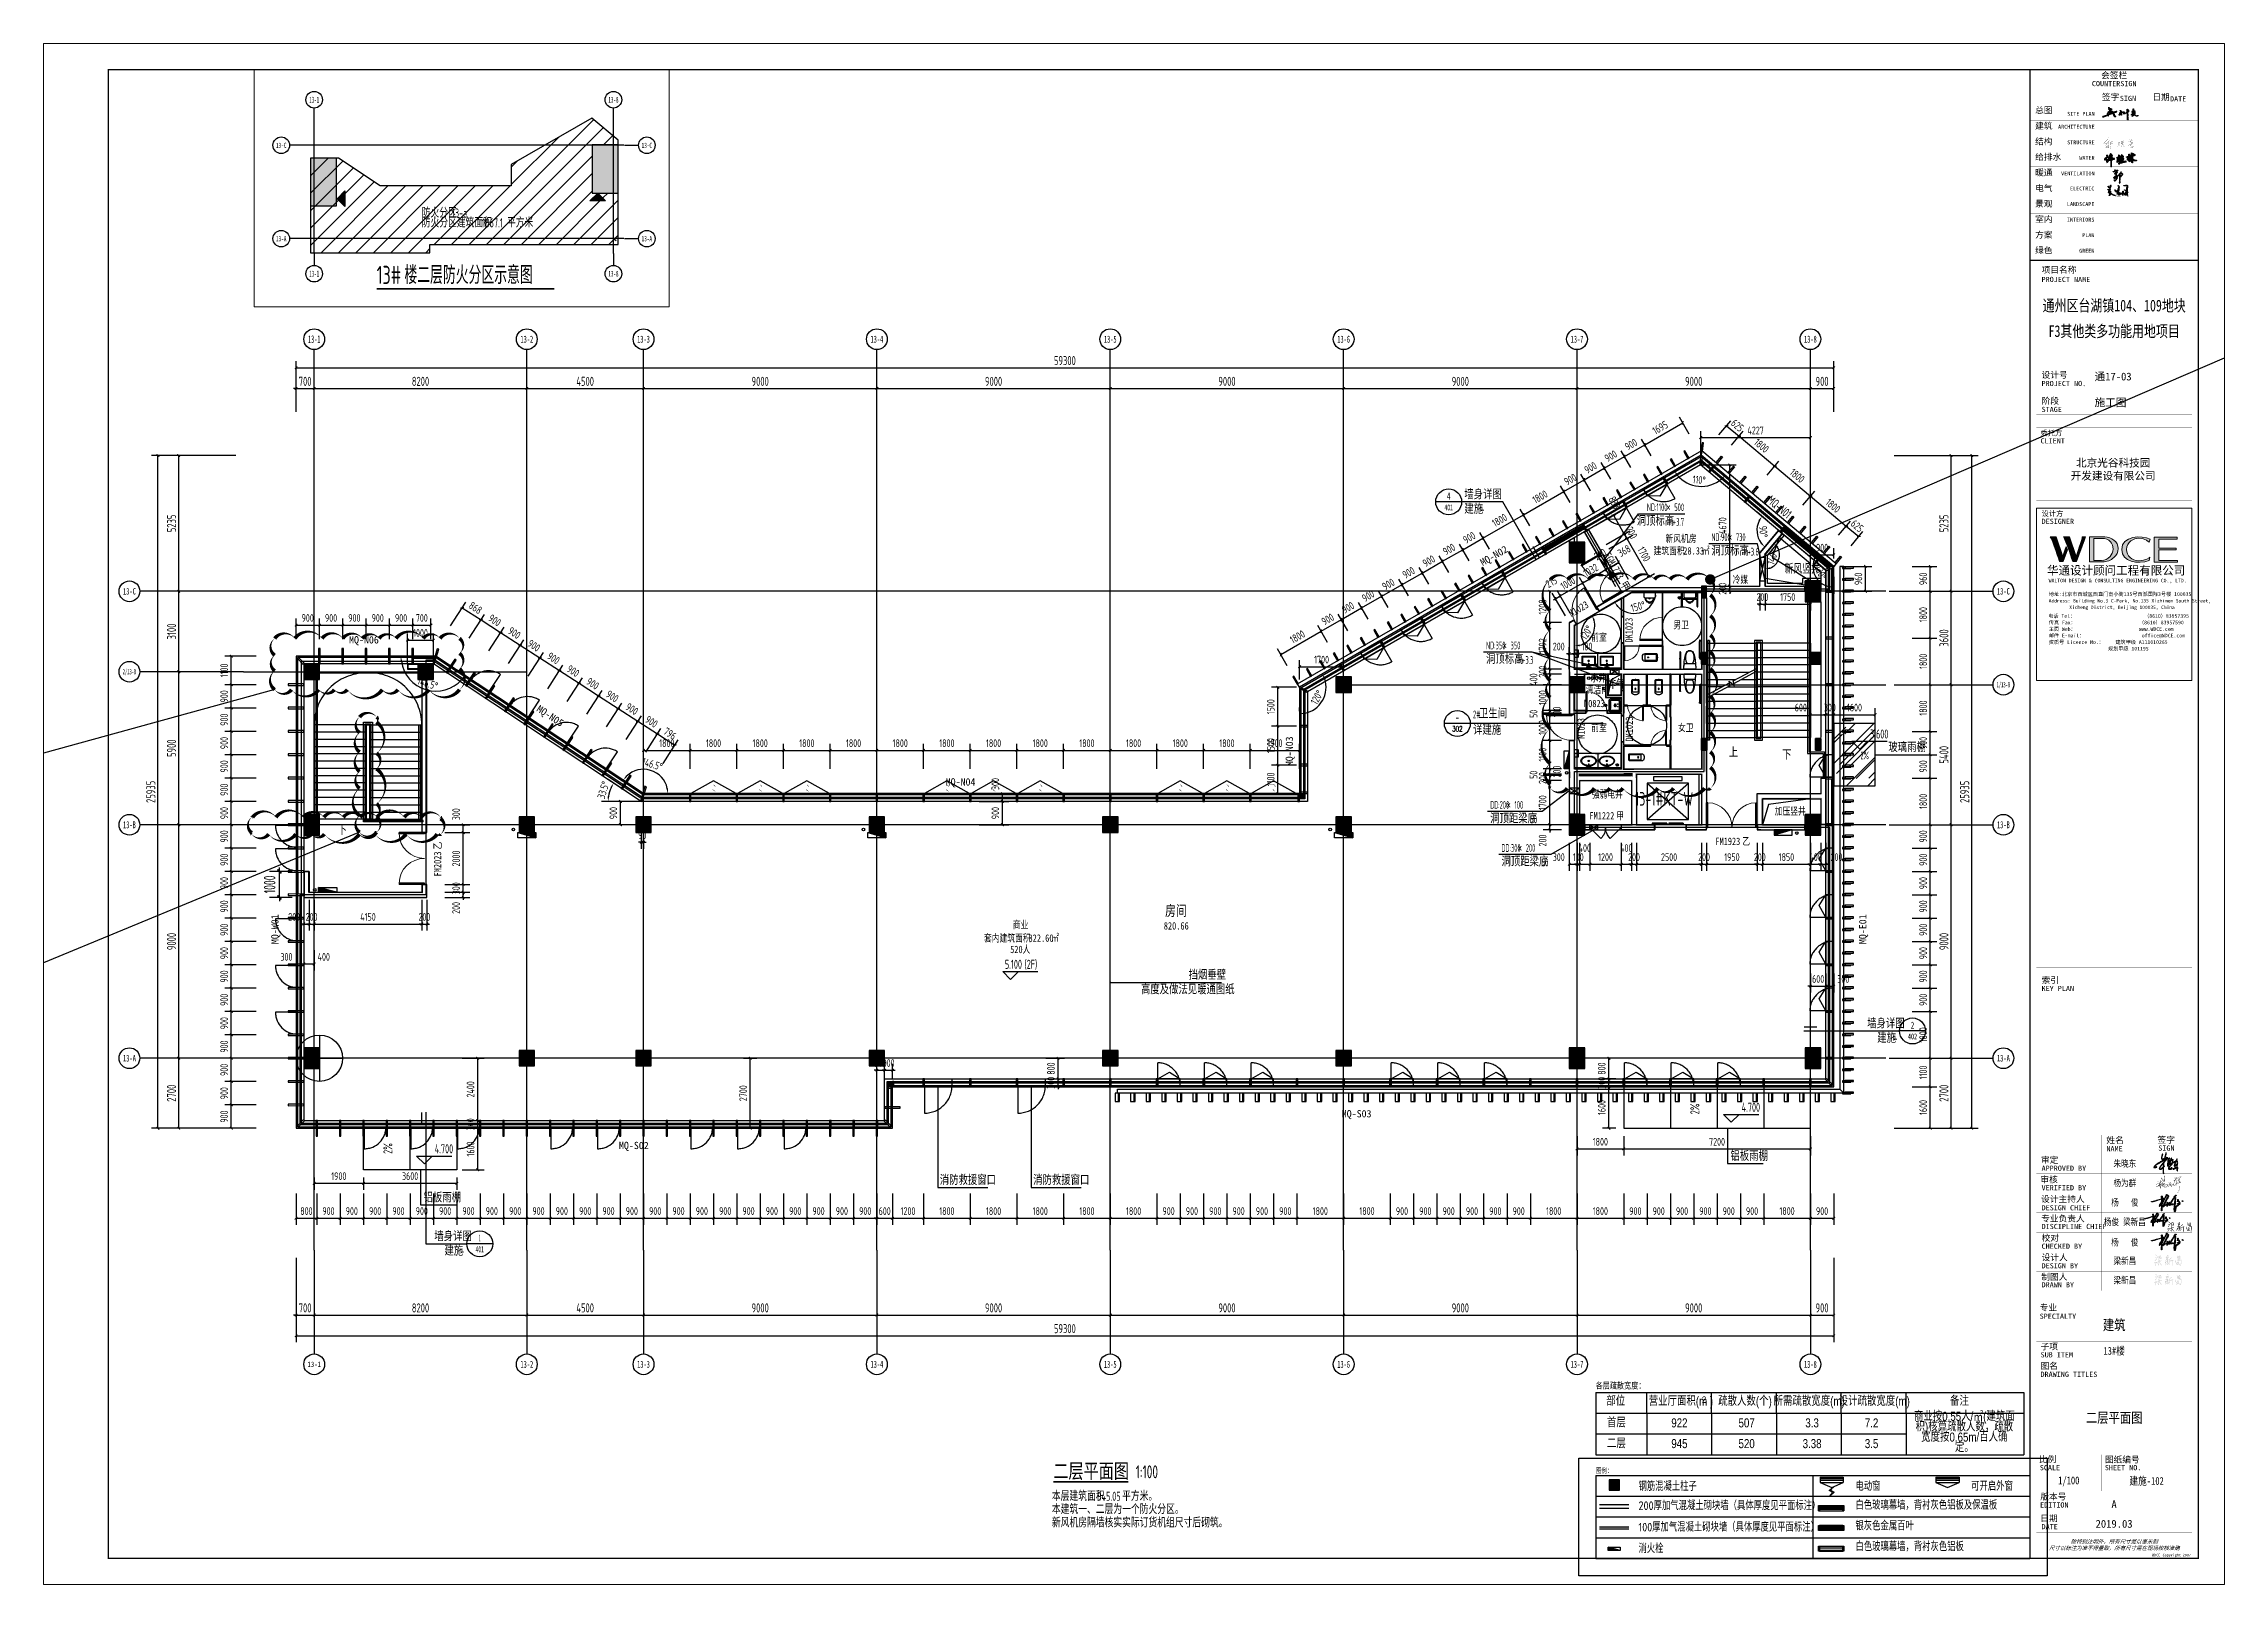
# Paper-space layout '建施-102-二层平面图' of a CAD drawing. Extents: x 0 to 841, y 0 to 594.
# The model-space entities are those that its viewports show. They can reach past a viewport. Long polylines and large blocks are cut down to what shows.
import ezdxf
from ezdxf.enums import TextEntityAlignment as Align

# ---------------------------------------------------------------- set-up
doc = ezdxf.new("R2010")
doc.units = 0
doc.header["$LTSCALE"] = 1000
doc.header["$MEASUREMENT"] = 0
for name, pattern in [('13#楼幕墙$0$DASH', [0.35, 0.25, -0.1]), ('DASH', [0.35, 0.25, -0.1]), ('X-104 13#平面$0$109 3#平面$0$DASH', [0.35, 0.25, -0.1]), ('X-104 13#平面$0$ACAD_ISO05W100', [34, 24, -3, 0.5, -3, 0.5, -3]), ('X-104 13#平面$0$DASH', [0.35, 0.25, -0.1]), ('X-104 13#平面$0$DOTE', [2.42, 2, -0.2, 0.02, -0.2]), ('X-平面图例$0$109-34 轴网$0$L1$0$$AUDIT_BAD_LTYPE1', [0]), ('X-平面图例$0$DASH', [0.35, 0.25, -0.1])]:
    doc.linetypes.add(name, pattern=pattern)
for name, color, linetype in [('00-图签签名_10', 10, 'Continuous'), ('01-标注_尺寸', 124, 'Continuous'), ('01-标注_符号', 200, 'Continuous'), ('02-TEXT_标注', 130, 'Continuous'), ('03-表格_紫', 197, 'Continuous'), ('13#楼幕墙$0$A-C_幕墙龙骨', 133, 'Continuous'), ('13#楼幕墙$0$A-C_玻璃幕墙', 140, 'Continuous'), ('13#楼幕墙$0$A-C_窗', 140, 'Continuous'), ('13#楼幕墙$0$A-TECH_结构', 21, 'Continuous'), ('13#楼幕墙$0$A-金属背板', 30, 'Continuous'), ('13#楼幕墙$0$D-铝板', 181, 'Continuous'), ('A-0-图名图例', 2, 'Continuous'), ('AXIS_TEXT', 7, 'Continuous'), ('PUB_HATCH', 8, 'Continuous'), ('PUB_WALL', 9, 'Continuous'), ('X-104 13#平面$0$01-标注_标高', 200, 'Continuous'), ('X-104 13#平面$0$01-标注_符号', 200, 'Continuous'), ('X-104 13#平面$0$01-标注_轴线坐标', 132, 'Continuous'), ('X-104 13#平面$0$02-TEXT_房间', 7, 'Continuous'), ('X-104 13#平面$0$02-TEXT_标注', 130, 'Continuous'), ('X-104 13#平面$0$02-TEXT_轴号', 7, 'Continuous'), ('X-104 13#平面$0$02-TEXT_门窗', 151, 'Continuous'), ('X-104 13#平面$0$05-填充_天正', 26, 'Continuous'), ('X-104 13#平面$0$A-C_玻璃幕墙', 140, 'Continuous'), ('X-104 13#平面$0$A-C_窗', 140, 'Continuous'), ('X-104 13#平面$0$A-C_门', 150, 'Continuous'), ('X-104 13#平面$0$A-E_栏杆', 232, 'Continuous'), ('X-104 13#平面$0$A-E_电梯', 171, 'Continuous'), ('X-104 13#平面$0$A-I_卫-洁具', 241, 'Continuous'), ('X-104 13#平面$0$A-I_卫-隔断', 214, 'Continuous'), ('X-104 13#平面$0$A-SUR_保温', 222, 'Continuous'), ('X-104 13#平面$0$A-TECH_暖通', 6, 'Continuous'), ('X-104 13#平面$0$A-TECH_水', 3, 'Continuous'), ('X-104 13#平面$0$A-TECH_电气', 240, 'Continuous'), ('X-104 13#平面$0$A-TECH_结构', 21, 'Continuous'), ('X-104 13#平面$0$A_AXIS-轴线', 36, 'X-104 13#平面$0$DOTE'), ('X-104 13#平面$0$A_STR-砌块墙', 121, 'Continuous'), ('X-104 13#平面$0$A_STR-砼柱', 51, 'Continuous'), ('X-104 13#平面$0$DIM_SYMB', 3, 'Continuous'), ('X-104 13#平面$0$DOOR_FIRE', 220, 'Continuous'), ('X-104 13#平面$0$DOOR_FIRE_TEXT', 7, 'Continuous'), ('X-104 13#平面$0$DUCT-加压送风管端线', 2, 'Continuous'), ('X-104 13#平面$0$EH_玻璃', 156, 'Continuous'), ('X-104 13#平面$0$PUB_TEXT', 7, 'Continuous'), ('X-104 13#平面$0$s-colu', 40, 'Continuous'), ('X-104 13#平面$0$VPIPE-中水', 122, 'X-104 13#平面$0$TG_Z'), ('X-104 13#平面$0$VPIPE-喷淋', 6, 'X-104 13#平面$0$TG_ZP'), ('X-104 13#平面$0$VPIPE-废水', 31, 'X-104 13#平面$0$TG_F'), ('X-104 13#平面$0$VPIPE-污水', 2, 'X-104 13#平面$0$TG_W'), ('X-104 13#平面$0$VPIPE-给水', 3, 'X-104 13#平面$0$TG_J'), ('X-104 13#平面$0$VPIPE-通气', 3, 'Continuous'), ('X-平面图例$0$03-表格_197', 197, 'Continuous'), ('X-平面图例$0$04-电动窗', 1, 'Continuous'), ('X-平面图例$0$A-0-图名图例', 2, 'Continuous'), ('X-平面图例$0$A-C_玻璃幕墙', 140, 'Continuous'), ('X-平面图例$0$A-金属背板', 40, 'Continuous'), ('X-平面图例$0$COLUMN', 4, 'Continuous'), ('X-平面图例$0$EQUIP_消火栓', 7, 'Continuous'), ('X-平面图例$0$WAL1', 30, 'Continuous'), ('建-标注-文本', 254, 'Continuous')]:
    doc.layers.add(name, color=color, linetype=linetype)
for name, color, linetype, plot in [('04-不打印_视口', 5, 'Continuous', False), ('13#楼幕墙$0$04-不打印_辅助线', 165, 'Continuous', False), ('X-104 13#平面$0$DIM_MODI', 6, 'Continuous', False)]:
    doc.layers.add(name, color=color, linetype=linetype, plot=plot)
doc.layers.add('X-104 13#平面$0$000套内', color=226, linetype='Continuous', lineweight=30, plot=False)
doc.styles.add('_TCH_DIM', font='ros1.shx', dxfattribs={"width": 0.8, "bigfont": 'jd.shx'})
doc.styles.add('_TCH_DIM_T3', font='ros1.shx', dxfattribs={"width": 0.705882, "bigfont": 'jd.shx'})
doc.styles.add('_TCH_LABEL', font='COMPLEX.shx', dxfattribs={"width": 0.8, "bigfont": 'GBCBIG.shx'})
doc.styles.add('COMPLEX', font='COMPLEX')
doc.styles.add('HT_HWXH', font='STXIHEI_0.TTF', dxfattribs={"width": 0.8})
doc.styles.get("Standard").update_dxf_attribs({"font": 'ros.shx', "width": 0.8, "bigfont": 'jd.shx'})
doc.styles.add('X-104 13#平面$0$_TCH_AXIS', font='STXIHEI_0.TTF', dxfattribs={"width": 0.75})
doc.styles.add('X-104 13#平面$0$_TCH_DIM', font='ros1.shx', dxfattribs={"width": 0.8, "bigfont": 'jd.shx'})
doc.styles.add('X-104 13#平面$0$_TCH_DIM_T3', font='ros1.shx', dxfattribs={"width": 0.8, "bigfont": 'jd.shx'})
doc.styles.add('X-104 13#平面$0$_TCH_LABEL', font='STXIHEI_0.TTF', dxfattribs={"width": 0.75})
doc.styles.add('X-104 13#平面$0$_TCH_SPACE', font='STXIHEI_0.TTF', dxfattribs={"width": 0.75, "height": 5})
doc.styles.add('X-104 13#平面$0$_TCH_WINDOW', font='STXIHEI_0.TTF', dxfattribs={"width": 0.75, "height": 3.5})
doc.styles.add('X-104 13#平面$0$Standard', font='ros1.shx', dxfattribs={"width": 0.75, "bigfont": 'jd.shx'})
doc.styles.add('X-104 13#平面$0$TG_LINETYPE', font='SIMPLEX', dxfattribs={"width": 0.8, "height": 3, "bigfont": 'HZTXT'})
doc.styles.add('X-平面图例$0$HT_HWXH', font='STXIHEI_0.TTF', dxfattribs={"width": 0.8})
doc.styles.add('X-平面图例$0$Standard', font='gbenor.shx', dxfattribs={"bigfont": 'gbcbig.shx'})
doc.styles.add('华文细黑', font='STXIHEI_0.TTF', dxfattribs={"width": 0.8, "height": 10})
doc.styles.add('图签信息$0$hwxh', font='STXIHEI_0.TTF')
doc.styles.add('图签信息$0$华文细黑', font='STXIHEI_0.TTF', dxfattribs={"height": 10})
doc.linetypes.add('X-104 13#平面$0$TG_F', pattern='A,2,-0.3,["F",X-104 13#平面$0$TG_LINETYPE,S=0.1,R=0,X=-0.23,Y=-0.15],0', length=2.3)
doc.linetypes.add('X-104 13#平面$0$TG_J', pattern='A,2,-0.3,["J",X-104 13#平面$0$TG_LINETYPE,S=0.1,R=0,X=-0.23,Y=-0.15],0', length=2.3)
doc.linetypes.add('X-104 13#平面$0$TG_W', pattern='A,2,-0.3,["W",X-104 13#平面$0$TG_LINETYPE,S=0.1,R=0,X=-0.28,Y=-0.15],0', length=2.3)
doc.linetypes.add('X-104 13#平面$0$TG_Z', pattern='A,2,-0.3,["Z",X-104 13#平面$0$TG_LINETYPE,S=0.1,R=0,X=-0.23,Y=-0.15],0', length=2.3)
doc.linetypes.add('X-104 13#平面$0$TG_ZP', pattern='A,5,-0.6,["ZP",X-104 13#平面$0$TG_LINETYPE,S=0.1,R=0,X=-0.52,Y=-0.15],0', length=5.6)
doc.dimstyles.new('_TCH_ARCH&&100', dxfattribs={"dimtxt": 297.5, "dimasz": 100, "dimexe": 250, "dimexo": 300, "dimgap": 126.25, "dimtad": 1, "dimdec": 0, "dimzin": 0, "dimdsep": 46, "dimtxsty": '_TCH_DIM_T3', "dimblk": 'ARCHTICK', "dimcen": 0.09, "dimclrt": 7, "dimazin": 2, "dimtfac": 1, "dimtdec": 0, "dimtix": 1, "dimtmove": 2, "dimatfit": 3, "dimfxl": 0, "dimtolj": 1, "dimtzin": 0, "dimarcsym": 0})
doc.dimstyles.new('_TCH_ARCH&&150', dxfattribs={"dimtxt": 446.25, "dimasz": 150, "dimexe": 375, "dimexo": 450, "dimgap": 150, "dimtad": 1, "dimdec": 0, "dimzin": 0, "dimdsep": 46, "dimtxsty": '_TCH_DIM_T3', "dimblk": 'ARCHTICK', "dimcen": 0.09, "dimclrt": 7, "dimazin": 2, "dimtfac": 1, "dimtdec": 0, "dimtix": 1, "dimtmove": 2, "dimatfit": 3, "dimfxl": 0, "dimtolj": 1, "dimtzin": 0, "dimarcsym": 0})
doc.dimstyles.new('_TCH_ARROW&&100', dxfattribs={"dimtxt": 297.5, "dimasz": 200, "dimexe": 250, "dimexo": 300, "dimgap": 100, "dimtad": 1, "dimdec": 0, "dimzin": 0, "dimdsep": 46, "dimtxsty": '_TCH_DIM_T3', "dimcen": 0.09, "dimclrt": 7, "dimazin": 2, "dimtfac": 1, "dimtdec": 0, "dimtix": 1, "dimtmove": 2, "dimatfit": 3, "dimfxl": 0, "dimtolj": 1, "dimtzin": 0, "dimarcsym": 0})
doc.dimstyles.new('X-104 13#平面$0$_TCH_ARCH&&100', dxfattribs={"dimtxt": 350, "dimasz": 100, "dimexe": 250, "dimexo": 300, "dimgap": 100, "dimtad": 1, "dimdec": 0, "dimzin": 0, "dimdsep": 46, "dimtxsty": 'X-104 13#平面$0$_TCH_DIM_T3', "dimblk": 'X-104 13#平面$0$_ArchTick', "dimcen": 0.09, "dimclrt": 7, "dimazin": 2, "dimtfac": 1, "dimtdec": 0, "dimtix": 1, "dimtmove": 2, "dimatfit": 3, "dimfxl": 0, "dimtolj": 1, "dimtzin": 0, "dimarcsym": 0})
pattern_1 = [(45, (-849.99, -261.96), (-112.253, 112.253), [])]
pattern_2 = [(45, (-843.80595, -349.1901), (-0.088388348, 0.088388348), [])]
pattern_3 = [(45, (41410, 5700), (-70160, 70160), [])]

psp = doc.layouts.new('建施-102-二层平面图')

# ---------------------------------------------------------------- texts
at = {"color": 3, "insert": (798.5, 99.79), "char_height": 4, "attachment_point": 5, "style": '华文细黑'}
psp.add_mtext_dynamic_manual_height_columns('建筑', width=36.9211, gutter_width=1750, heights=[0], dxfattribs=at)
at = {"color": 2, "attachment_point": 5, "style": '华文细黑'}
for s, width, gutter_width, insert, char_height in [('13#楼', 31.6304, 1750, (798.5, 89.86), 3), ('二层平面图', 57.1956, 11, (798.5, 64.04), 4), ('1/100', 22.9764, 11, (781, 39.71), 3), ('建施-102', 31.8545, 11, (811, 39.71), 3)]:
    psp.add_mtext_dynamic_manual_height_columns(s, width=width, gutter_width=gutter_width, heights=[0], dxfattribs=dict(at, insert=insert, char_height=char_height))

msp = doc.modelspace()

# ---------------------------------------------------------------- texts
at = {"layer": '00-图签签名_10', "char_height": 260, "attachment_point": 5, "style": '华文细黑'}
for s, insert, width in [('朱晓东', (69627, 58325.1), 14747.11), ('杨为群', (69627, 57575.1), 3209.775), ('杨   俊', (69627, 56825.1), 12329.131), ('杨俊 梁新昌', (69627, 56075.1), 13102.125), ('杨   俊', (69624.2, 55287.2), 4794.403), ('梁新昌', (69627, 54575.1), 6894.288), ('梁新昌', (69627, 53825.1), 7674.889)]:
    msp.add_mtext(s, dxfattribs=dict(at, insert=insert, width=width))
at = {"layer": '02-TEXT_标注', "style": '_TCH_DIM'}
for s, height, width, p in [('洞顶标高', 347.29, 0.8, (50804.2, 82930.6)), ('ND:1100', 297.5, 0.564706, (51197.8, 83490.6)), ('×', 347.3, 0.8, (51942.6, 83490.6)), ('500', 297.5, 0.564706, (52252.9, 83490.6)), ('H+3.7', 297.5, 0.564706, (52045.7, 82930.6)), ('ND:900', 297.5, 0.564706, (53684, 82338.5)), ('×', 347.3, 0.8, (54316.8, 82338.5)), ('730', 297.5, 0.564706, (54627.2, 82338.5)), ('洞顶标高', 347.29, 0.8, (53684, 81778.5)), ('H+3.6', 297.5, 0.564706, (54925.6, 81778.5)), ('ND:350', 297.5, 0.564706, (44992.7, 78164.2)), ('×', 347.3, 0.8, (45625.5, 78164.2)), ('350', 297.5, 0.564706, (45935.9, 78164.2)), ('洞顶标高', 347.29, 0.8, (44992.7, 77604.2)), ('H+3.3', 297.5, 0.564706, (46234.3, 77604.2)), ('2#', 297.5, 0.564706, (44490.8, 75506.2)), ('卫生间', 347.29, 0.8, (44720.4, 75506.2)), ('详建施', 347.29, 0.8, (44490.8, 74871.5)), ('-', 297.5, 0.564706, (45422, 74871.5)), ('2%%%', 297.5, 0.564706, (59432.6, 73926.2)), ('洞顶距梁底', 347.29, 0.8, (45151.5, 71456.9)), ('DD:200', 297.5, 0.564706, (45151.5, 72016.9)), ('×', 347.3, 0.8, (45778.7, 72016.9)), ('100', 297.5, 0.564706, (46089.1, 72016.9)), ('50', 297.5, 0.564706, (46703.5, 71456.9)), ('DD:300', 297.5, 0.564706, (45588.1, 70355.9)), ('200', 297.5, 0.564706, (46525.7, 70355.9)), ('洞顶距梁底', 347.29, 0.8, (45588.1, 69795.9)), ('×', 347.3, 0.8, (46215.3, 70355.9)), ('50', 297.5, 0.564706, (47140.1, 69795.9))]:
    msp.add_text(s, height=height, dxfattribs=dict(at, width=width)).set_placement(p)
at = {"layer": '02-TEXT_标注', "style": '_TCH_LABEL'}
msp.add_text('302', height=200.93, dxfattribs=at).set_placement((43683, 74998.7), (44088.7, 74998.7), align=Align.FIT)
at = {"layer": '02-TEXT_标注', "style": '_TCH_LABEL', "width": 0.777778}
msp.add_text('-', height=265.1, dxfattribs=at).set_placement((43815.2, 75394), (43956.5, 75394), align=Align.FIT)
at = {"layer": 'A-0-图名图例', "style": 'HT_HWXH', "width": 0.8}
msp.add_text('各层疏散宽度：', height=244.65, dxfattribs=at).set_placement((49220.2, 49657.2))

# ---------------------------------------------------------------- blocks, each defined once
blk = doc.blocks.new('图签信息$0$WDCE Copyright200X')
at = {"const_width": 0.016}
blk.add_lwpolyline([(-10.6, 1.26, 1), (-11.4, 1.26, 1)], format="xyb", close=True, dxfattribs=at)
at = {"style": '图签信息$0$华文细黑'}
for s, p in [('WDCE ', (-11.46, 0.5)), ('     Copyright ', (-3.51, 0.5))]:
    blk.add_text(s, height=1, dxfattribs=at).set_placement(p, align=Align.BOTTOM_RIGHT)
blk.add_text('c', height=0.6, dxfattribs=at).set_placement((-11.04, 1.35), align=Align.MIDDLE_CENTER)
blk.add_attdef('200X', text='', height=1, dxfattribs=at).set_placement((-0.45, 0.5), align=Align.BOTTOM_RIGHT)
blk = doc.blocks.new('图签信息$0$logo2')
h = blk.add_hatch(color=7)
h.paths.add_polyline_path([(19.02, -7.36), (15.84, -7.36), (15.84, -3.97), (18.97, -3.97), (18.97, -4.24), (16.46, -4.24), (16.46, -5.45), (18.81, -5.45), (18.81, -5.69), (16.47, -5.69), (16.47, -7.12), (19.02, -7.12)])
edge = h.paths.add_edge_path()
edge.add_spline(control_points=[(15.26, -4.21), (15.26, -4.21), (15.13, -4.65), (15.13, -4.65), (15.13, -4.65), (14.62, -4.1), (13.73, -4.1), (13.04, -4.1), (12.07, -4.54), (12.08, -5.62), (12.08, -6.49), (12.77, -7.16), (13.73, -7.17), (14.66, -7.17), (15.23, -6.68), (15.23, -6.68), (15.23, -6.68), (15.16, -7.11), (15.16, -7.11), (13.63, -7.7), (11.42, -7.29), (11.41, -5.64), (11.4, -3.72), (14.16, -3.66), (15.26, -4.21)], knot_values=[0, 0, 0, 0, 1, 1, 1, 2, 2, 2, 3, 3, 3, 4, 4, 4, 5, 5, 5, 6, 6, 6, 7, 7, 7, 8, 8, 8, 8], degree=3, periodic=0)
edge = h.paths.add_edge_path(flags=16)
edge.add_spline(control_points=[(10.23, -5.57), (10.23, -5.16), (10.12, -4.83), (9.9, -4.58), (9.63, -4.27), (9.23, -4.12), (8.69, -4.12), (8.69, -4.12), (7.64, -4.12), (7.64, -4.12), (7.64, -4.12), (7.64, -7.1), (7.64, -7.1), (7.64, -7.1), (8.66, -7.1), (8.66, -7.1), (9.13, -7.1), (9.52, -6.93), (9.82, -6.6), (10.09, -6.31), (10.23, -5.96), (10.23, -5.57)], knot_values=[0, 0, 0, 0, 1, 1, 1, 2, 2, 2, 3, 3, 3, 4, 4, 4, 5, 5, 5, 6, 6, 6, 7, 7, 7, 7], degree=3, periodic=0)
edge = h.paths.add_edge_path()
edge.add_spline(control_points=[(10.92, -5.51), (10.92, -5.96), (10.72, -6.37), (10.34, -6.72), (9.92, -7.1), (9.41, -7.29), (8.82, -7.29), (8.82, -7.29), (7.03, -7.29), (7.03, -7.29), (7.03, -7.29), (7.03, -3.92), (7.03, -3.92), (7.03, -3.92), (9.1, -3.92), (9.1, -3.92), (9.59, -3.92), (10.01, -4.06), (10.36, -4.34), (10.73, -4.64), (10.92, -5.03), (10.92, -5.51)], knot_values=[0, 0, 0, 0, 1, 1, 1, 2, 2, 2, 3, 3, 3, 4, 4, 4, 5, 5, 5, 6, 6, 6, 7, 7, 7, 7], degree=3, periodic=0)
at = {"lineweight": 0}
blk.add_lwpolyline([(19.02, -7.36), (15.84, -7.36), (15.84, -3.97), (18.97, -3.97), (18.97, -4.24), (16.46, -4.24), (16.46, -5.45), (18.81, -5.45), (18.81, -5.69), (16.47, -5.69), (16.47, -7.12), (19.02, -7.12), (19.02, -7.36)], dxfattribs=at)
for points, knots in [([(10.92, -5.51), (10.92, -5.96), (10.72, -6.37), (10.34, -6.72), (9.92, -7.1), (9.41, -7.29), (8.82, -7.29), (8.82, -7.29), (7.03, -7.29), (7.03, -7.29), (7.03, -7.29), (7.03, -3.92), (7.03, -3.92), (7.03, -3.92), (9.1, -3.92), (9.1, -3.92), (9.59, -3.92), (10.01, -4.06), (10.36, -4.34), (10.73, -4.64), (10.92, -5.03), (10.92, -5.51)], [0, 0, 0, 0, 1, 1, 1, 2, 2, 2, 3, 3, 3, 4, 4, 4, 5, 5, 5, 6, 6, 6, 7, 7, 7, 7]), ([(10.23, -5.57), (10.23, -5.16), (10.12, -4.83), (9.9, -4.58), (9.63, -4.27), (9.23, -4.12), (8.69, -4.12), (8.69, -4.12), (7.64, -4.12), (7.64, -4.12), (7.64, -4.12), (7.64, -7.1), (7.64, -7.1), (7.64, -7.1), (8.66, -7.1), (8.66, -7.1), (9.13, -7.1), (9.52, -6.93), (9.82, -6.6), (10.09, -6.31), (10.23, -5.96), (10.23, -5.57)], [0, 0, 0, 0, 1, 1, 1, 2, 2, 2, 3, 3, 3, 4, 4, 4, 5, 5, 5, 6, 6, 6, 7, 7, 7, 7]), ([(15.26, -4.21), (15.26, -4.21), (15.13, -4.65), (15.13, -4.65), (15.13, -4.65), (14.62, -4.1), (13.73, -4.1), (13.04, -4.1), (12.07, -4.54), (12.08, -5.62), (12.08, -6.49), (12.77, -7.16), (13.73, -7.17), (14.66, -7.17), (15.23, -6.68), (15.23, -6.68), (15.23, -6.68), (15.16, -7.11), (15.16, -7.11), (13.63, -7.7), (11.42, -7.29), (11.41, -5.64), (11.4, -3.72), (14.16, -3.66), (15.26, -4.21)], [0, 0, 0, 0, 1, 1, 1, 2, 2, 2, 3, 3, 3, 4, 4, 4, 5, 5, 5, 6, 6, 6, 7, 7, 7, 8, 8, 8, 8])]:
    blk.add_open_spline(points, degree=3, knots=knots, dxfattribs=at)
blk = doc.blocks.new('图签信息$0$logo1')
h = blk.add_hatch(color=8)
edge = h.paths.add_edge_path()
edge.add_spline(control_points=[(3.86, -5.21), (3.63, -5.88), (3.39, -6.56), (3.39, -6.56), (3.39, -6.56), (2.5, -3.91), (2.5, -3.91), (2.5, -3.91), (1.8, -3.91), (1.69, -3.91), (2.02, -4.39), (2.95, -7.27), (2.95, -7.27), (2.95, -7.27), (3.44, -7.27), (3.44, -7.27), (3.44, -7.27), (4.03, -5.66), (4.03, -5.66), (4.03, -5.66), (3.86, -5.21), (3.86, -5.21)], knot_values=[0, 0, 0, 0, 1, 1, 1, 2, 2, 2, 3, 3, 3, 4, 4, 4, 5, 5, 5, 6, 6, 6, 7, 7, 7, 7], degree=3, periodic=0)
h = blk.add_hatch(color=7)
edge = h.paths.add_edge_path()
edge.add_spline(control_points=[(6.04, -3.91), (6.09, -4.1), (5.2, -6.56), (5.2, -6.56), (5.2, -6.56), (4.3, -3.91), (4.3, -3.91), (4.3, -3.91), (3.6, -3.91), (3.49, -3.91), (3.82, -4.39), (4.75, -7.27), (4.75, -7.27), (4.75, -7.27), (5.24, -7.27), (5.24, -7.27), (5.24, -7.27), (6.33, -4.3), (6.33, -4.3), (6.33, -4.3), (6.48, -3.91), (6.48, -3.91), (6.48, -3.91), (6.21, -3.91), (6.04, -3.91)], knot_values=[0, 0, 0, 0, 1, 1, 1, 2, 2, 2, 3, 3, 3, 4, 4, 4, 5, 5, 5, 6, 6, 6, 7, 7, 7, 8, 8, 8, 8], degree=3, periodic=0)
at = {"color": 8, "lineweight": 0}
blk.add_open_spline([(3.86, -5.21), (3.63, -5.88), (3.39, -6.56), (3.39, -6.56), (3.39, -6.56), (2.5, -3.91), (2.5, -3.91), (2.5, -3.91), (1.8, -3.91), (1.69, -3.91), (2.02, -4.39), (2.95, -7.27), (2.95, -7.27), (2.95, -7.27), (3.44, -7.27), (3.44, -7.27), (3.44, -7.27), (4.03, -5.66), (4.03, -5.66), (4.03, -5.66), (3.86, -5.21), (3.86, -5.21)], degree=3, knots=[0, 0, 0, 0, 1, 1, 1, 2, 2, 2, 3, 3, 3, 4, 4, 4, 5, 5, 5, 6, 6, 6, 7, 7, 7, 7], dxfattribs=at)
at = {"lineweight": 0}
blk.add_open_spline([(6.04, -3.91), (6.09, -4.1), (5.2, -6.56), (5.2, -6.56), (5.2, -6.56), (4.3, -3.91), (4.3, -3.91), (4.3, -3.91), (3.6, -3.91), (3.49, -3.91), (3.82, -4.39), (4.75, -7.27), (4.75, -7.27), (4.75, -7.27), (5.24, -7.27), (5.24, -7.27), (5.24, -7.27), (6.33, -4.3), (6.33, -4.3), (6.33, -4.3), (6.48, -3.91), (6.48, -3.91), (6.48, -3.91), (6.21, -3.91), (6.04, -3.91)], degree=3, knots=[0, 0, 0, 0, 1, 1, 1, 2, 2, 2, 3, 3, 3, 4, 4, 4, 5, 5, 5, 6, 6, 6, 7, 7, 7, 8, 8, 8, 8], dxfattribs=at)
blk.add_blockref('图签信息$0$logo2', (0, 0))
blk = doc.blocks.new('图签信息$0$时间-logo')
at = {"layer": 'Defpoints', "lineweight": 0}
blk.add_lwpolyline([(0, -23.46), (-21.17, -23.46), (-21.17, 0), (0, 0), (0, -23.46)], dxfattribs=at)
blk.add_blockref('图签信息$0$logo1', (-20.97, 0))
at = {"style": '图签信息$0$hwxh'}
for s, height, p in [('华通设计顾问工程有限公司 ', 1.15, (-19.73, -9.05)), ('WALTON DESIGN & CONSULTING ENGINEERING CO., LTD.', 0.5, (-19.5, -10.1)), ('地址:北京市西城区西直门南小街135号西派国际3号楼 100035', 0.5, (-19.48, -11.94)), ('电话 Tel：                        （8610）83957395 ', 0.5, (-19.56, -14.91)), ('Address: Building No.3 C-Park, No.135 Xizhimen South Street, ', 0.47, (-19.48, -12.83)), ('Xicheng District, Beijing 100035, China ', 0.47, (-16.69, -13.72)), ('传真 Fax：                      （8610）83957590 ', 0.5, (-19.48, -15.8)), ('主页 Web：                      www.WDCE.com ', 0.5, (-19.48, -16.69)), ('邮件 E-mail：                    office@WDCE.com ', 0.5, (-19.48, -17.58)), ('资质号 Licence No.：    建筑甲级 A111010265 ', 0.5, (-19.48, -18.47)), ('   规划甲级 101195', 0.5, (-12.6, -19.36))]:
    blk.add_text(s, height=height, dxfattribs=at).set_placement(p)
blk = doc.blocks.new('图签信息')
at = {"const_width": 0.5}
for points in [[(-65, 574), (-65, 500.5), (0, 500.5), (0, 574)], [(-65, 0), (0, 0), (0, 500.5), (-65, 500.5)]]:
    blk.add_lwpolyline(points, close=True, dxfattribs=at)
at = {"const_width": 0.05}
for points in [[(-65, 566.5), (0, 566.5)], [(-39.14, 566.5), (-39.14, 500.5)], [(-19.1, 566.5), (-19.1, 500.5)], [(-65, 560.5), (0, 560.5)], [(-65, 554.5), (0, 554.5)], [(-65, 548.5), (0, 548.5)], [(-65, 542.5), (0, 542.5)], [(-65, 536.5), (0, 536.5)], [(-65, 530.5), (0, 530.5)], [(-65, 524.5), (0, 524.5)], [(-65, 518.5), (0, 518.5)], [(-65, 512.5), (0, 512.5)], [(-65, 512.5), (0, 512.5)], [(-65, 506.5), (0, 506.5)], [(-65, 500.5), (0, 500.5)], [(-62.5, 450.87), (-2.5, 450.87)], [(-62.5, 440.87), (-2.5, 440.87)], [(-2.5, 407.85), (-2.5, 436.12), (-62.5, 436.12), (-62.5, 407.85)], [(-62.5, 407.85), (-2.5, 407.85)], [(-62.5, 404.92), (-62.5, 227.83)], [(-62.5, 404.92), (-2.5, 404.92)], [(-62.5, 227.83), (-2.5, 227.83), (-2.5, 404.92)], [(-57.5, 338.36), (-7.5, 338.36)], [(-57.5, 288.83), (-7.5, 288.83)], [(-62.5, 227.83), (-2.5, 227.83)], [(-57.5, 234.85), (-7.5, 234.85)], [(-62.5, 217.74), (-2.5, 217.74)], [(-62.5, 103.26), (-2.5, 103.26), (-2.5, 163.26), (-62.5, 163.26), (-62.5, 103.26)], [(-37.5, 163.26), (-37.5, 103.26)], [(-20, 163.26), (-20, 103.26)], [(-62.5, 155.76), (-2.5, 155.76)], [(-62.5, 148.26), (-2.5, 148.26)], [(-62.5, 140.76), (-2.5, 140.76)], [(-62.5, 133.26), (-2.5, 133.26)], [(-62.5, 125.76), (-2.5, 125.76)], [(-62.5, 118.26), (-2.5, 118.26)], [(-62.5, 110.76), (-2.5, 110.76)], [(-62.5, 98.5), (-2.5, 98.5), (-2.5, 10), (-62.5, 10), (-62.5, 98.5)], [(-62.5, 83.5), (-2.5, 83.5)], [(-62.5, 76), (-2.5, 76)], [(-62.5, 40), (-2.5, 40)], [(-37.5, 40), (-37.5, 26)], [(-62.5, 26), (-2.5, 26)], [(-62.5, 18), (-2.5, 18)]]:
    blk.add_lwpolyline(points, dxfattribs=at)
at = {"ltscale": 0.001, "xscale": 2.834689937531525, "yscale": 2.834689937531525, "zscale": 2.834689937531525}
blk.add_blockref('图签信息$0$时间-logo', (-2.5, 404.92), dxfattribs=at)
blk.add_blockref('图签信息$0$WDCE Copyright200X', (-2.5, 0)).add_auto_attribs({'200X': '2007'})
at = {"style": '图签信息$0$华文细黑'}
for s, height, p in [('会签栏', 2.4, (-32.5, 573)), ('COUNTERSIGN', 2, (-32.5, 569.6))]:
    blk.add_text(s, height=height, dxfattribs=at).set_placement(p, align=Align.TOP_CENTER)
for s, height, p in [('签字', 2.4, (-37.22, 564.63)), ('SIGN', 2, (-30.32, 563.88)), ('日期', 2.4, (-17.79, 564.58)), ('DATE', 2, (-10.96, 563.7)), ('总图', 2.4, (-63, 559.5)), ('结构', 2.4, (-63, 547.5)), ('建筑', 2.4, (-63, 553.5)), ('给排水', 2.4, (-63, 541.5)), ('暖通', 2.4, (-63, 535.5)), ('电气', 2.4, (-63, 529.5)), ('景观', 2.4, (-63, 523.5)), ('室内', 2.4, (-63, 517.5)), ('绿色', 2.4, (-63, 505.5)), ('方案', 2.4, (-63, 511.5)), ('项目名称', 2.4, (-60.5, 498)), ('PROJECT NAME', 2, (-60.5, 494.08)), ('设计号', 2.4, (-60.54, 457.48)), ('PROJECT NO.', 2, (-60.5, 453.97)), ('阶段', 2.4, (-60.5, 447.47)), ('STAGE', 2, (-60.5, 443.97)), ('委托方', 2, (-60.9, 434.86)), ('CLIENT', 2, (-60.9, 431.86)), ('设计方', 2, (-60.5, 403.83)), ('DESIGNER', 2, (-60.5, 400.83)), ('KEY PLAN', 2, (-60.5, 220.74)), ('索引', 2.4, (-60.5, 224.14)), ('姓名', 2.4, (-35.5, 162.47)), ('签字', 2.4, (-15.81, 162.57)), ('审定', 2.4, (-60.73, 154.81)), ('APPROVED BY', 2, (-60.5, 151.44)), ('NAME', 2, (-35.5, 158.96)), ('SIGN', 2, (-15.5, 159.2)), ('审核', 2.4, (-60.95, 147.29)), ('VERIFIED BY', 2, (-60.5, 143.91)), ('设计主持人', 2.4, (-60.68, 139.76)), ('DESIGN CHIEF', 2, (-60.5, 136.19)), ('专业负责人', 2.4, (-60.67, 132.26)), ('DISCIPLINE CHIEF', 2, (-60.5, 128.98)), ('校对', 2.4, (-60.5, 124.76)), ('CHECKED BY', 2, (-60.5, 121.37)), ('制图人', 2.4, (-60.61, 109.76)), ('设计人', 2.4, (-60.5, 117.26)), ('DESIGN BY', 2, (-60.5, 113.83)), ('DRAWN BY', 2, (-60.5, 106.5)), ('SPECIALTY', 2, (-61.23, 94.38)), ('专业', 2.4, (-61.23, 97.93)), ('SUB ITEM', 2, (-60.88, 79.5)), ('子项', 2.4, (-60.88, 82.92)), ('图名', 2.4, (-60.91, 75.41)), ('DRAWING TITLES', 2, (-60.91, 72)), ('比例', 2.4, (-61.56, 39.42)), ('SCALE', 2, (-61.19, 36)), ('SHEET NO.', 2, (-36.1, 36)), ('图纸编号', 2.4, (-36.1, 39.32)), ('版本号', 2.4, (-61, 25.03)), ('EDITION', 2, (-61.06, 21.61)), ('日期', 2.4, (-61, 16.68)), ('DATE', 2, (-60.5, 13.26))]:
    blk.add_text(s, height=height, dxfattribs=at).set_placement(p, align=Align.TOP_LEFT)
for s, p in [('SITE PLAN', (-40.06, 557.7)), ('ARCHITECTURE', (-40.06, 552.7)), ('STRUCTURE', (-40.06, 546.7)), ('WATER', (-40.06, 540.7)), ('VENTILATION', (-40.06, 534.7)), ('LANDSCAPE', (-40.14, 522.89)), ('ELECTRIC', (-40.14, 528.89)), ('INTERIORS', (-40.14, 516.89)), ('GREEN', (-40.14, 504.89)), ('PLAN', (-40.14, 510.89))]:
    blk.add_text(s, height=1.5, dxfattribs=at).set_placement(p, align=Align.TOP_RIGHT)
at = {"color": 4, "style": '图签信息$0$华文细黑', "width": 0.75}
for s, p in [('通州区台湖镇104、109地块', (-32.5, 480.78)), ('F3其他类多功能用地项目', (-32.5, 470.91))]:
    blk.add_text(s, height=4.5, dxfattribs=at).set_placement(p, align=Align.CENTER)
at = {"color": 4, "style": '图签信息$0$华文细黑'}
for s, p in [('A', (-32.53, 19.4)), ('2019.03', (-32.53, 11.84))]:
    blk.add_text(s, height=3, dxfattribs=at).set_placement(p, align=Align.CENTER)
at = {"style": '图签信息$0$华文细黑', "oblique": 20}
for s, p in [('尺寸以标注为准不得量取，所有尺寸需在现场校核准确', (-32.5, 4)), ('除特别注明外，所有尺寸是以毫米制', (-32.5, 6.5))]:
    blk.add_text(s, height=1.5, dxfattribs=at).set_placement(p, align=Align.MIDDLE_CENTER)
at = {"color": 4, "ltscale": 0.001, "char_height": 3, "width": 58.4895, "style": '图签信息$0$华文细黑'}
for s, insert, attachment_point in [('通17-03', (-40.06, 455.51), 4), ('施工图', (-40.06, 445.51), 4), ('北京光谷科技园\\P开发建设有限公司', (-32.9, 419.71), 5)]:
    blk.add_mtext(s, dxfattribs=dict(at, insert=insert, attachment_point=attachment_point))
blk = doc.blocks.new('图签-A1')
at = {"color": 2}
blk.add_blockref('图签信息', (0, 0), dxfattribs=at)
blk = doc.blocks.new('图框-A1')
for points, const_width in [([(0, 0), (841, 0), (841, 594), (0, 594)], 0.05), ([(766, 584), (25, 584), (25, 10), (766, 10)], 0.5)]:
    blk.add_lwpolyline(points, close=True, dxfattribs=dict(const_width=const_width))
at = {"const_width": 0.05}
for points in [[(420.5, 594), (420.5, 592)], [(0, 297), (2, 297)], [(841, 297), (839, 297)], [(420.5, 0), (420.5, 2)]]:
    blk.add_lwpolyline(points, dxfattribs=at)
blk = doc.blocks.new('X-104 13#平面$0$jhat')
for p, q in [((-395, -250), (-395, 250)), ((-395, 250), (-45, 250)), ((-220, 32), (-220, 5)), ((-125, 8), (12, 14)), ((-125, 8), (-125, -8)), ((-45, 250), (-45, 12)), ((12, 14), (12, -14)), ((-45, -250), (-395, -250)), ((-225, 0), (-254, 0)), ((-220, -5), (-220, -33)), ((-187, 0), (-215, 0)), ((-125, -8), (12, -14)), ((-45, -12), (-45, -250))]:
    blk.add_line(p, q)
at = {"color": 8}
blk.add_lwpolyline([(-70, -11), (-70, -225), (-370, -225), (-370, 225), (-70, 225), (-70, 11)], dxfattribs=at)
at = {"ltscale": 1000, "const_width": 0.84}
blk.add_lwpolyline([(-220, 0, 1), (-220, 0, 1)], format="xyb", close=True, dxfattribs=at)
for points in [[(7, 81), (30, 81), (30, 51), (7, 51)], [(12, -21), (30, -21), (30, 21), (12, 21)], [(7, -81), (30, -81), (30, -51), (7, -51)]]:
    blk.add_lwpolyline(points, close=True)
blk.add_circle((-220, 0), 25.2)
blk = doc.blocks.new('X-104 13#平面$0$2400x2100')
for p, q in [((650, 1850), (650, 1700)), ((1750, 1850), (650, 1850)), ((650, 1700), (1750, 1700)), ((1750, 1700), (1750, 1850)), ((400, 200), (2000, 1600)), ((400, 1600), (2000, 200))]:
    blk.add_line(p, q)
at = {"color": 0}
for p, q in [((600, 58), (600, 34)), ((1160, 58), (600, 58)), ((1160, 34), (600, 34)), ((1160, 58), (1160, 34)), ((1800, 58), (1240, 58)), ((1240, 58), (1240, 34)), ((1800, 34), (1240, 34)), ((1800, 58), (1800, 34))]:
    blk.add_line(p, q, dxfattribs=at)
blk.add_lwpolyline([(400, 1600), (400, 200), (2000, 200), (2000, 1600), (400, 1600)], close=True)
blk = doc.blocks.new('13#楼幕墙$0$A$C2B4E24BF')
at = {"linetype": '13#楼幕墙$0$DASH'}
for points in [[(5, 50), (5, 920)], [(5, 300), (460, 557), (875, 300)]]:
    blk.add_lwpolyline(points, dxfattribs=at)
blk.add_lwpolyline([(5, 0), (875, 0), (875, 300), (5, 300)], close=True)
blk.add_arc((5, 50), 870, 0, 90, dxfattribs=at)
blk = doc.blocks.new('13#楼幕墙$0$A$C1D2C5D5E')
at = {"layer": '13#楼幕墙$0$04-不打印_辅助线'}
for points in [[(0, 893), (0, -893)], [(-893, 0), (893, 0)], [(-200, -400), (-200, 400)]]:
    blk.add_lwpolyline(points, dxfattribs=at)
blk.add_circle((0, 0), 893, dxfattribs=at)
blk = doc.blocks.new('13#楼幕墙$0$A$C2CD63A88')
at = {"linetype": '13#楼幕墙$0$DASH'}
blk.add_lwpolyline([(-10, 720), (-10, -120)], dxfattribs=at)
blk.add_arc((-10, 720), 840, 270.00003, 359.99997, dxfattribs=at)
blk = doc.blocks.new('13#楼幕墙$0$A$C62EA228A')
at = {"linetype": '13#楼幕墙$0$DASH'}
blk.add_lwpolyline([(10, -300), (-860, -797), (-1730, -300)], dxfattribs=at)
at = {"layer": '13#楼幕墙$0$A-C_玻璃幕墙', "color": 1}
blk.add_lwpolyline([(-889, -674, 0, 25, 0), (-792, -580, 0, 0, 0), (-890, -456, 25, 0, 0), (-786, -374, 0, 0, 0)], format="xyseb", dxfattribs=at)
blk = doc.blocks.new('*U123')
h = blk.add_hatch()
h.set_pattern_fill('ANSI31', color=256, scale=50)
h.set_pattern_definition([(45, (-56212.376, 120006.8), (-56.1266, 56.1266), [])])
h.paths.add_polyline_path([(-1740, 100), (0, 100), (0, 200), (-1740, 200)])
for points in [[(-1740, 0), (0, 0), (0, 300), (-1740, 300)], [(-1740, 100), (0, 100), (0, 200), (-1740, 200)]]:
    blk.add_lwpolyline(points, close=True)
blk = doc.blocks.new('13#楼幕墙$0$llllei')
for p, q in [((325, 50), (0, 50)), ((0, 50), (0, 0)), ((0, 0), (325, 0)), ((325, 0), (325, 50))]:
    blk.add_line(p, q)
for points in [[(0, 50), (-105, 29)], [(-105, 29), (-105, -21)], [(0, 0), (-105, -21)], [(325, 0), (220, -21)], [(-105, -21), (220, -21)]]:
    blk.add_lwpolyline(points)
blk = doc.blocks.new('13#楼幕墙$0$leileilei')
for p, q in [((120, 325), (0, 325)), ((0, 325), (0, 0)), ((0, 0), (120, 0)), ((120, 325), (120, 0)), ((170, 325), (120, 325)), ((120, 0), (170, 0)), ((170, 0), (170, 325))]:
    blk.add_line(p, q)
blk = doc.blocks.new('13#楼幕墙$0$eeeessew')
blk.add_lwpolyline([(50, 0), (0, 0), (0, 325), (50, 325)], close=True)
blk = doc.blocks.new('13#楼幕墙$0$ccdididi')
blk.add_lwpolyline([(50, 325), (0, 325), (0, 0), (50, 0)], close=True)
blk = doc.blocks.new('13#楼幕墙$0$A$C7A413A1D')
blk.add_lwpolyline([(-70, -300), (-10, -300), (-10, 0), (-70, 0)], close=True)
blk = doc.blocks.new('13#楼幕墙$0$A$C19832372')
blk.add_lwpolyline([(-384, -466), (-334, -498), (-8, 5), (-59, 38)], close=True)
blk = doc.blocks.new('*U102')
at = {"layer": '13#楼幕墙$0$A-C_幕墙龙骨', "rotation": 32.87626175215657}
blk.add_blockref('13#楼幕墙$0$A$C19832372', (40, 300), dxfattribs=at)
blk = doc.blocks.new('*U103')
at = {"layer": '13#楼幕墙$0$A-C_幕墙龙骨', "color": 0, "linetype": 'ByBlock', "lineweight": -2, "transparency": 16777216}
for p in [(0, 0), (900, 0), (1800, 0), (2700, 0), (3600, 0)]:
    blk.add_blockref('*U102', p, dxfattribs=at)
blk = doc.blocks.new('13#楼幕墙$0$$LinePat$岩棉板')
at = {"color": 0}
for p, q in [((0, -17), (12, -67)), ((12, -67), (24, -17))]:
    blk.add_line(p, q, dxfattribs=at)
for centre, start, end in [((12, -17), 0, 180), ((0, -67), 270, 0), ((24, -67), 180, 270)]:
    blk.add_arc(centre, 12, start, end, dxfattribs=at)
at = {"layer": 'Defpoints'}
blk.add_point((0, 0), dxfattribs=at)
at = {"layer": 'Defpoints', "color": 0}
blk.add_point((24, -84), dxfattribs=at)
blk = doc.blocks.new('*U120')
blk.add_lwpolyline([(1740, 0), (0, 0), (0, 150), (1740, 150)], close=True)
at = {"color": 8, "xscale": -1.812499998489748, "yscale": 1.782568518697715, "zscale": 1.782568518697715, "rotation": 180}
for p in [(0, 0), (43.5, 0), (87, 0), (130.5, 0), (174, 0), (217.5, 0), (261, 0), (304.5, 0), (348, 0), (391.5, 0), (435, 0), (478.5, 0), (522, 0), (565.5, 0), (609, 0), (652.5, 0), (696, 0), (739.5, 0), (783, 0), (826.5, 0), (870, 0), (913.5, 0), (957, 0), (1000.5, 0), (1044, 0), (1087.5, 0), (1131, 0), (1174.5, 0), (1218, 0), (1261.5, 0), (1305, 0), (1348.5, 0), (1392, 0), (1435.5, 0), (1479, 0), (1522.5, 0), (1566, 0), (1609.5, 0), (1653, 0), (1696.5, 0)]:
    blk.add_blockref('13#楼幕墙$0$$LinePat$岩棉板', p, dxfattribs=at)
blk = doc.blocks.new('*U121')
for points in [[(150, 150), (150, 200), (0, 200), (0, 0), (150, 0)], [(150, 0), (200, 0), (200, 150), (150, 150)]]:
    blk.add_lwpolyline(points)
at = {"color": 8, "yscale": 1.782568518697715, "zscale": 1.782568518697715}
for p, xscale, rotation in [((150, 200), 2.083067894769967, 270), ((150, 150), 2.083067894769967, 270), ((150, 100), 2.083067894769967, 270), ((150, 50), 2.083067894769967, 270), ((200, 0), 2.083333331597222, 180)]:
    blk.add_blockref('13#楼幕墙$0$$LinePat$岩棉板', p, dxfattribs=dict(at, xscale=xscale, rotation=rotation))
blk = doc.blocks.new('*U122')
for points in [[(150, 150), (150, 200), (0, 200), (0, 0), (150, 0)], [(150, 0), (200, 0), (200, 150), (150, 150)]]:
    blk.add_lwpolyline(points)
at = {"color": 8, "yscale": 1.782568518697715, "zscale": 1.782568518697715}
for p, xscale, rotation in [((150, 200), 2.083333331596957, 270), ((150, 150), 2.083333331596957, 270), ((150, 100), 2.083333331596957, 270), ((150, 50), 2.083333331596957, 270), ((200, 0), 2.083333331595706, 180)]:
    blk.add_blockref('13#楼幕墙$0$$LinePat$岩棉板', p, dxfattribs=dict(at, xscale=xscale, rotation=rotation))
blk = doc.blocks.new('*U107')
at = {"layer": '13#楼幕墙$0$A-C_幕墙龙骨', "rotation": 32.87626175215661}
blk.add_blockref('13#楼幕墙$0$A$C19832372', (40, 300), dxfattribs=at)
blk = doc.blocks.new('*U108')
at = {"layer": '13#楼幕墙$0$A-C_幕墙龙骨', "color": 0, "linetype": 'ByBlock', "lineweight": -2, "transparency": 16777216}
for p in [(0, 0), (900, 0), (1800, 0), (2700, 0), (3600, 0), (4500, 0), (5400, 0), (6300, 0), (7200, 0), (8100, 0), (9000, 0), (9900, 0), (10800, 0), (11700, 0), (12600, 0), (13500, 0), (14400, 0), (15300, 0), (16200, 0), (17100, 0), (18000, 0), (18900, 0), (19800, 0), (20700, 0), (21600, 0)]:
    blk.add_blockref('*U107', p, dxfattribs=at)
blk = doc.blocks.new('13#楼幕墙$0$traetawrwe')
blk.add_line((1070, -50), (1070, 250))
at = {"linetype": '13#楼幕墙$0$DASH'}
blk.add_lwpolyline([(0, 0), (0, -1070)], dxfattribs=at)
blk.add_arc((0, 0), 1070, 270.00003, 359.99997, dxfattribs=at)
blk = doc.blocks.new('13#楼幕墙')
at = {"layer": '13#楼幕墙$0$A-C_幕墙龙骨'}
for points in [[(53298, 85268), (53248, 85272), (53274, 85571), (53324, 85567)], [(4604, 78166), (4546, 78183), (4374, 77609), (4431, 77591)], [(38113, 76548), (38087, 76505), (37828, 76655), (37853, 76698)], [(12381, 72309), (12438, 72291), (12611, 72866), (12554, 72883)], [(22100, 61300), (22150, 61300), (22150, 61500), (22100, 61500)], [(22100, 61250), (22100, 61300), (21900, 61300), (21900, 61250)]]:
    blk.add_lwpolyline(points, close=True, dxfattribs=at)
at = {"layer": '13#楼幕墙$0$A-C_玻璃幕墙'}
for p, q in [((53293, 85645), (37800, 76700)), ((53288, 85584), (37850, 76671)), ((53272, 85402), (38000, 76585)), ((58200, 81267), (53272, 85402)), ((58350, 81337), (53288, 85584)), ((58400, 81360), (53293, 85645)), ((58200, 61500), (58200, 81267)), ((58350, 61350), (58350, 81337)), ((58400, 61300), (58400, 81360)), ((58790, 80940), (58790, 81228)), ((4493, 77900), (-900, 77900)), ((-900, 77900), (-900, 59700)), ((4478, 77850), (-850, 77850)), ((-850, 77850), (-850, 59750)), ((4432, 77700), (-700, 77700)), ((-700, 77700), (-700, 59900)), ((12440, 72400), (4432, 77700)), ((12485, 72550), (4478, 77850)), ((12500, 72600), (4493, 77900)), ((37800, 76700), (37800, 72600)), ((37850, 76671), (37850, 72550)), ((38000, 76585), (38000, 72400)), ((38000, 72400), (12440, 72400)), ((37850, 72550), (12485, 72550)), ((37800, 72600), (12500, 72600)), ((21900, 59900), (21900, 61500)), ((21900, 61500), (58200, 61500)), ((22050, 59750), (22050, 61350)), ((22050, 61350), (58350, 61350)), ((22100, 59700), (22100, 61300)), ((22100, 61300), (58400, 61300)), ((-850, 59750), (22050, 59750)), ((-700, 59900), (21900, 59900)), ((-900, 59700), (22100, 59700))]:
    blk.add_line(p, q, dxfattribs=at)
at = {"layer": '13#楼幕墙$0$A-TECH_结构'}
blk.add_lwpolyline([(4402, 77600), (-600, 77600), (-600, 60000), (21800, 60000), (21800, 61600), (58100, 61600), (58100, 81220), (53261, 85280), (38100, 76527), (38100, 72300), (12410, 72300), (4402, 77600)], dxfattribs=at)
at = {"layer": '13#楼幕墙$0$A-金属背板'}
for p, q in [((57892, 81681), (58293, 81345)), ((58320, 81292), (58320, 80430)), ((58320, 73160), (58320, 71430))]:
    blk.add_line(p, q, dxfattribs=at)
for points in [[(3630, 77820), (4437, 77820)], [(-820, 68730), (-820, 69570)]]:
    blk.add_lwpolyline(points, dxfattribs=at)
at = {"layer": '13#楼幕墙$0$D-铝板'}
for points in [[(37725, 76830), (53309, 85827), (53293, 85645), (37800, 76700)], [(58790, 81360), (58640, 81360), (58640, 61200), (58790, 61050), (58790, 81360)], [(58790, 61050), (30785, 61050), (30785, 61200), (58640, 61200)]]:
    blk.add_lwpolyline(points, close=True, dxfattribs=at)
blk.add_lwpolyline([(53309, 85827), (58496, 81475), (58400, 81360), (53293, 85645)], dxfattribs=at)
blk.add_blockref('13#楼幕墙$0$A$C1D2C5D5E', (0, 62400))
at = {"layer": '13#楼幕墙$0$A-C_幕墙龙骨'}
for name, p, rotation in [('13#楼幕墙$0$A$C7A413A1D', (53815, 85207), 319.9999999999213), ('13#楼幕墙$0$A$C7A413A1D', (51871, 84809), 29.95337307627283), ('13#楼幕墙$0$A$C7A413A1D', (50312, 83910), 29.95337307627283), ('13#楼幕墙$0$A$C7A413A1D', (55194, 84050), 319.9999999999213), ('13#楼幕墙$0$A$C7A413A1D', (48752, 83011), 29.95337307627283), ('13#楼幕墙$0$A$C7A413A1D', (56573, 82893), 319.9999999999213), ('13#楼幕墙$0$A$C7A413A1D', (47192, 82112), 29.95337307627283), ('13#楼幕墙$0$A$C7A413A1D', (57951, 81736), 319.9999999999213), ('13#楼幕墙$0$A$C7A413A1D', (45633, 81214), 29.95337307627283), ('13#楼幕墙$0$A$C7A413A1D', (58083, 81256), 115.488553916933), ('13#楼幕墙$0$A$C7A413A1D', (44073, 80315), 29.95337307627283), ('13#楼幕墙$0$A$C7A413A1D', (58100, 80440), 90), ('13#楼幕墙$0$A$C7A413A1D', (42514, 79416), 29.95337307627283), ('13#楼幕墙$0$A$C7A413A1D', (40954, 78518), 29.95337307627283), ('13#楼幕墙$0$A$C7A413A1D', (58100, 78640), 90), ('13#楼幕墙$0$A$C19832372', (5278, 77740), 359.3762617522031), ('13#楼幕墙$0$A$C7A413A1D', (39394, 77619), 29.95337307627283), ('13#楼幕墙$0$A$C19832372', (-1200, 76840), 122.8762617521566), ('13#楼幕墙$0$A$C19832372', (6028, 77243), 359.3762617522031), ('13#楼幕墙$0$A$C19832372', (6779, 76747), 359.3762617522031), ('13#楼幕墙$0$A$C7A413A1D', (58100, 76840), 90), ('13#楼幕墙$0$A$C19832372', (-1200, 75940), 122.8762617521566), ('13#楼幕墙$0$A$C19832372', (7529, 76250), 359.3762617522031), ('13#楼幕墙$0$A$C19832372', (8280, 75753), 359.3762617522031), ('13#楼幕墙$0$A$C19832372', (-1200, 75040), 122.8762617521566), ('13#楼幕墙$0$A$C19832372', (9030, 75256), 359.3762617522031), ('13#楼幕墙$0$A$C7A413A1D', (37800, 75240), 90), ('13#楼幕墙$0$A$C7A413A1D', (58100, 75040), 90), ('13#楼幕墙$0$A$C19832372', (-1200, 74140), 122.8762617521566), ('13#楼幕墙$0$A$C19832372', (9781, 74760), 359.3762617522031), ('13#楼幕墙$0$A$C19832372', (10531, 74263), 359.3762617522031), ('13#楼幕墙$0$A$C19832372', (-1200, 73240), 122.8762617521566), ('13#楼幕墙$0$A$C19832372', (11282, 73766), 359.3762617522031), ('13#楼幕墙$0$A$C19832372', (12032, 73269), 359.3762617522031), ('13#楼幕墙$0$A$C7A413A1D', (37800, 73740), 90), ('13#楼幕墙$0$A$C7A413A1D', (58100, 73240), 90), ('13#楼幕墙$0$A$C19832372', (-1200, 72340), 122.8762617521566), ('13#楼幕墙$0$A$C7A413A1D', (37800, 72670), 90), ('13#楼幕墙$0$A$C19832372', (-1200, 71440), 122.8762617521566), ('13#楼幕墙$0$A$C19832372', (-1200, 70540), 122.8762617521566), ('13#楼幕墙$0$A$C7A413A1D', (58100, 71440), 90), ('13#楼幕墙$0$A$C19832372', (-1200, 69640), 122.8762617521566), ('13#楼幕墙$0$A$C19832372', (-1200, 68740), 122.8762617521566), ('13#楼幕墙$0$A$C7A413A1D', (58100, 69640), 90), ('13#楼幕墙$0$A$C19832372', (-1200, 67840), 122.8762617521566), ('13#楼幕墙$0$A$C7A413A1D', (58100, 67840), 90), ('13#楼幕墙$0$A$C19832372', (-1200, 66940), 122.8762617521566), ('13#楼幕墙$0$A$C19832372', (-1200, 66040), 122.8762617521566), ('13#楼幕墙$0$A$C7A413A1D', (58100, 66040), 90), ('13#楼幕墙$0$A$C19832372', (-1200, 65140), 122.8762617521566), ('13#楼幕墙$0$A$C19832372', (-1200, 64240), 122.8762617521566), ('13#楼幕墙$0$A$C7A413A1D', (58100, 64240), 90), ('13#楼幕墙$0$A$C19832372', (-1200, 63340), 122.8762617521566), ('13#楼幕墙$0$A$C19832372', (-1200, 62440), 122.8762617521566), ('13#楼幕墙$0$A$C7A413A1D', (58100, 62440), 90), ('13#楼幕墙$0$A$C19832372', (-1200, 61540), 122.8762617521566), ('13#楼幕墙$0$A$C7A413A1D', (58128, 61628), 45.00000000000001), ('13#楼幕墙$0$A$C19832372', (-1200, 60640), 122.8762617521566), ('13#楼幕墙$0$A$C19832372', (21800, 60540), 122.8762617521566), ('13#楼幕墙$0$A$C7A413A1D', (-572, 59972), 314.9999999999978), ('13#楼幕墙$0$A$C7A413A1D', (21828, 60028), 44.99999999999749)]:
    blk.add_blockref(name, p, dxfattribs=dict(at, rotation=rotation))
for name, p in [('*U103', (0, 77900)), ('13#楼幕墙$0$A$C7A413A1D', (14340, 72600)), ('13#楼幕墙$0$A$C7A413A1D', (16140, 72600)), ('13#楼幕墙$0$A$C7A413A1D', (17940, 72600)), ('13#楼幕墙$0$A$C7A413A1D', (19740, 72600)), ('13#楼幕墙$0$A$C7A413A1D', (21540, 72600)), ('13#楼幕墙$0$A$C7A413A1D', (23340, 72600)), ('13#楼幕墙$0$A$C7A413A1D', (25140, 72600)), ('13#楼幕墙$0$A$C7A413A1D', (26940, 72600)), ('13#楼幕墙$0$A$C7A413A1D', (28740, 72600)), ('13#楼幕墙$0$A$C7A413A1D', (30540, 72600)), ('13#楼幕墙$0$A$C7A413A1D', (32340, 72600)), ('13#楼幕墙$0$A$C7A413A1D', (34140, 72600)), ('13#楼幕墙$0$A$C7A413A1D', (35940, 72600)), ('13#楼幕墙$0$A$C7A413A1D', (37810, 72600)), ('13#楼幕墙$0$A$C7A413A1D', (23340, 61600)), ('13#楼幕墙$0$A$C7A413A1D', (25140, 61600)), ('13#楼幕墙$0$A$C7A413A1D', (26940, 61600)), ('13#楼幕墙$0$A$C7A413A1D', (28740, 61600)), ('13#楼幕墙$0$A$C7A413A1D', (30540, 61600)), ('13#楼幕墙$0$A$C7A413A1D', (32340, 61600)), ('13#楼幕墙$0$A$C7A413A1D', (34140, 61600)), ('13#楼幕墙$0$A$C7A413A1D', (35940, 61600)), ('13#楼幕墙$0$A$C7A413A1D', (37740, 61600)), ('13#楼幕墙$0$A$C7A413A1D', (39540, 61600)), ('13#楼幕墙$0$A$C7A413A1D', (41340, 61600)), ('13#楼幕墙$0$A$C7A413A1D', (43140, 61600)), ('13#楼幕墙$0$A$C7A413A1D', (44940, 61600)), ('13#楼幕墙$0$A$C7A413A1D', (46740, 61600)), ('13#楼幕墙$0$A$C7A413A1D', (48540, 61600)), ('13#楼幕墙$0$A$C7A413A1D', (50340, 61600)), ('13#楼幕墙$0$A$C7A413A1D', (52140, 61600)), ('13#楼幕墙$0$A$C7A413A1D', (53940, 61600)), ('13#楼幕墙$0$A$C7A413A1D', (55740, 61600)), ('13#楼幕墙$0$A$C7A413A1D', (57540, 61600)), ('*U108', (-100, 59700))]:
    blk.add_blockref(name, p, dxfattribs=at)
at = {"layer": '13#楼幕墙$0$A-C_幕墙龙骨', "xscale": -1, "rotation": 225.0000000000021}
blk.add_blockref('13#楼幕墙$0$A$C7A413A1D', (-572, 77628), dxfattribs=at)
at = {"layer": '13#楼幕墙$0$A-C_幕墙龙骨', "xscale": -1}
blk.add_blockref('*U121', (38000, 72400), dxfattribs=at)
at = {"layer": '13#楼幕墙$0$A-C_玻璃幕墙', "rotation": 29.95337307636578}
blk.add_blockref('*U120', (47284, 81934), dxfattribs=at)
at = {"layer": '13#楼幕墙$0$A-C_玻璃幕墙', "xscale": -1, "rotation": 180}
blk.add_blockref('*U122', (21900, 61500), dxfattribs=at)
at = {"layer": '13#楼幕墙$0$A-C_窗'}
for name, p, rotation in [('13#楼幕墙$0$A$C2B4E24BF', (51815, 84776), 209.9533730763658), ('13#楼幕墙$0$A$C2B4E24BF', (50255, 83877), 209.9533730763658), ('*U123', (56565, 82900), 140.0000000000023), ('13#楼幕墙$0$A$C2B4E24BF', (45576, 81181), 209.9533730763658), ('13#楼幕墙$0$A$C2B4E24BF', (44017, 80283), 209.9533730763658), ('13#楼幕墙$0$A$C2B4E24BF', (42457, 79384), 209.9533730763658), ('13#楼幕墙$0$A$C2B4E24BF', (40898, 78485), 209.9533730763658), ('13#楼幕墙$0$A$C2CD63A88', (6916, 77099), 146.5000000001334), ('13#楼幕墙$0$A$C2CD63A88', (8417, 76106), 146.5000579898822), ('13#楼幕墙$0$A$C2CD63A88', (9918, 75112), 146.5000000001286), ('13#楼幕墙$0$A$C2CD63A88', (11419, 74119), 146.5000000001258), ('13#楼幕墙$0$A$C2B4E24BF', (58400, 73225), 90), ('13#楼幕墙$0$A$C2CD63A88', (-1570, 71360), 270), ('13#楼幕墙$0$A$C2CD63A88', (-1570, 70460), 270), ('13#楼幕墙$0$A$C2B4E24BF', (58400, 69625), 90), ('13#楼幕墙$0$A$C2B4E24BF', (58400, 67825), 90), ('13#楼幕墙$0$A$C2CD63A88', (-1570, 67760), 270), ('13#楼幕墙$0$A$C2B4E24BF', (58400, 66025), 90), ('13#楼幕墙$0$A$C2CD63A88', (-1570, 65960), 270), ('13#楼幕墙$0$A$C2B4E24BF', (58400, 64225), 90), ('13#楼幕墙$0$A$C2CD63A88', (-1570, 64160), 270)]:
    blk.add_blockref(name, p, dxfattribs=dict(at, rotation=rotation))
at = {"layer": '13#楼幕墙$0$A-C_窗', "xscale": -1, "rotation": 180}
for p in [(16060, 72300), (17860, 72300), (19660, 72300), (25060, 72300), (26860, 72300), (28660, 72300), (34060, 72300), (35860, 72300), (37660, 72300)]:
    blk.add_blockref('13#楼幕墙$0$A$C62EA228A', p, dxfattribs=at)
at = {"layer": '13#楼幕墙$0$A-C_窗'}
for name, p in [('13#楼幕墙$0$traetawrwe', (23330, 61350)), ('13#楼幕墙$0$traetawrwe', (26930, 61350)), ('13#楼幕墙$0$A$C2B4E24BF', (32325, 61300)), ('13#楼幕墙$0$A$C2B4E24BF', (34125, 61300)), ('13#楼幕墙$0$A$C2B4E24BF', (35925, 61300)), ('13#楼幕墙$0$A$C2B4E24BF', (41325, 61300)), ('13#楼幕墙$0$A$C2B4E24BF', (43125, 61300)), ('13#楼幕墙$0$A$C2B4E24BF', (44925, 61300)), ('13#楼幕墙$0$A$C2B4E24BF', (50325, 61300)), ('13#楼幕墙$0$A$C2B4E24BF', (52125, 61300)), ('13#楼幕墙$0$A$C2B4E24BF', (53925, 61300)), ('13#楼幕墙$0$A$C2CD63A88', (1740, 59030)), ('13#楼幕墙$0$A$C2CD63A88', (3540, 59030)), ('13#楼幕墙$0$A$C2CD63A88', (5340, 59030)), ('13#楼幕墙$0$A$C2CD63A88', (8940, 59030)), ('13#楼幕墙$0$A$C2CD63A88', (10740, 59030)), ('13#楼幕墙$0$A$C2CD63A88', (14340, 59030)), ('13#楼幕墙$0$A$C2CD63A88', (16140, 59030)), ('13#楼幕墙$0$A$C2CD63A88', (17940, 59030))]:
    blk.add_blockref(name, p, dxfattribs=at)
at = {"layer": '13#楼幕墙$0$D-铝板'}
for name, p, rotation in [('13#楼幕墙$0$ccdididi', (52780, 85505), 29.95337307636523), ('13#楼幕墙$0$ccdididi', (53294, 85800), 354.9766865497638), ('13#楼幕墙$0$ccdididi', (51740, 84906), 29.95337307636523), ('13#楼幕墙$0$ccdididi', (52260, 85206), 29.95337307636523), ('13#楼幕墙$0$eeeessew', (53861, 85364), 320.000000000001), ('13#楼幕墙$0$eeeessew', (54321, 84978), 320.000000000001), ('13#楼幕墙$0$ccdididi', (50180, 84007), 29.95337307636523), ('13#楼幕墙$0$ccdididi', (50700, 84307), 29.95337307636523), ('13#楼幕墙$0$ccdididi', (51220, 84607), 29.95337307636523), ('13#楼幕墙$0$eeeessew', (54781, 84593), 320.000000000001), ('13#楼幕墙$0$eeeessew', (55240, 84207), 320.000000000001), ('13#楼幕墙$0$ccdididi', (48621, 83109), 29.95337307636523), ('13#楼幕墙$0$ccdididi', (49141, 83408), 29.95337307636523), ('13#楼幕墙$0$ccdididi', (49660, 83708), 29.95337307636523), ('13#楼幕墙$0$eeeessew', (55700, 83821), 320.000000000001), ('13#楼幕墙$0$eeeessew', (56160, 83436), 320.000000000001), ('13#楼幕墙$0$eeeessew', (56619, 83050), 320.000000000001), ('13#楼幕墙$0$ccdididi', (47061, 82210), 29.95337307636523), ('13#楼幕墙$0$ccdididi', (47581, 82510), 29.95337307636523), ('13#楼幕墙$0$ccdididi', (48101, 82809), 29.95337307636523), ('13#楼幕墙$0$eeeessew', (57079, 82664), 320.000000000001), ('13#楼幕墙$0$eeeessew', (57538, 82279), 320.000000000001), ('13#楼幕墙$0$ccdididi', (45502, 81311), 29.95337307636523), ('13#楼幕墙$0$ccdididi', (46021, 81611), 29.95337307636523), ('13#楼幕墙$0$ccdididi', (46541, 81910), 29.95337307636523), ('13#楼幕墙$0$eeeessew', (57998, 81893), 320.000000000001), ('13#楼幕墙$0$eeeessew', (58458, 81507), 320.000000000001), ('13#楼幕墙$0$ccdididi', (44462, 80712), 29.95337307636523), ('13#楼幕墙$0$ccdididi', (44982, 81012), 29.95337307636523), ('13#楼幕墙$0$ccdididi', (42902, 79813), 29.95337307636523), ('13#楼幕墙$0$ccdididi', (43422, 80113), 29.95337307636523), ('13#楼幕墙$0$ccdididi', (43942, 80413), 29.95337307636523), ('13#楼幕墙$0$ccdididi', (41343, 78915), 29.95337307636523), ('13#楼幕墙$0$ccdididi', (41863, 79214), 29.95337307636523), ('13#楼幕墙$0$ccdididi', (42382, 79514), 29.95337307636523), ('13#楼幕墙$0$ccdididi', (39783, 78016), 29.95337307636523), ('13#楼幕墙$0$ccdididi', (40303, 78315), 29.95337307636523), ('13#楼幕墙$0$ccdididi', (40823, 78615), 29.95337307636523), ('13#楼幕墙$0$ccdididi', (38224, 77117), 29.95337307636523), ('13#楼幕墙$0$ccdididi', (38743, 77417), 29.95337307636523), ('13#楼幕墙$0$ccdididi', (39263, 77716), 29.95337307636523), ('13#楼幕墙$0$ccdididi', (37704, 76818), 29.95337307636523)]:
    blk.add_blockref(name, p, dxfattribs=dict(at, rotation=rotation))
for name, p in [('13#楼幕墙$0$llllei', (58840, 81296)), ('13#楼幕墙$0$llllei', (58840, 80846)), ('13#楼幕墙$0$llllei', (58840, 80396)), ('13#楼幕墙$0$llllei', (58840, 79946)), ('13#楼幕墙$0$llllei', (58840, 79496)), ('13#楼幕墙$0$llllei', (58840, 79046)), ('13#楼幕墙$0$llllei', (58840, 78596)), ('13#楼幕墙$0$llllei', (58840, 78146)), ('13#楼幕墙$0$llllei', (58840, 77696)), ('13#楼幕墙$0$llllei', (58840, 77246)), ('13#楼幕墙$0$llllei', (58840, 76796)), ('13#楼幕墙$0$llllei', (58840, 76346)), ('13#楼幕墙$0$llllei', (58840, 75896)), ('13#楼幕墙$0$llllei', (58840, 75446)), ('13#楼幕墙$0$llllei', (58840, 74996)), ('13#楼幕墙$0$llllei', (58840, 74546)), ('13#楼幕墙$0$llllei', (58840, 74096)), ('13#楼幕墙$0$llllei', (58840, 73646)), ('13#楼幕墙$0$llllei', (58840, 73196)), ('13#楼幕墙$0$llllei', (58840, 72746)), ('13#楼幕墙$0$llllei', (58840, 72296)), ('13#楼幕墙$0$llllei', (58840, 71846)), ('13#楼幕墙$0$llllei', (58840, 71396)), ('13#楼幕墙$0$llllei', (58840, 70946)), ('13#楼幕墙$0$llllei', (58840, 70496)), ('13#楼幕墙$0$llllei', (58840, 70046)), ('13#楼幕墙$0$llllei', (58840, 69596)), ('13#楼幕墙$0$llllei', (58840, 69146)), ('13#楼幕墙$0$llllei', (58840, 68696)), ('13#楼幕墙$0$llllei', (58840, 68246)), ('13#楼幕墙$0$llllei', (58840, 67796)), ('13#楼幕墙$0$llllei', (58840, 67346)), ('13#楼幕墙$0$llllei', (58840, 66896)), ('13#楼幕墙$0$llllei', (58840, 66446)), ('13#楼幕墙$0$llllei', (58840, 65996)), ('13#楼幕墙$0$llllei', (58840, 65546)), ('13#楼幕墙$0$llllei', (58840, 65096)), ('13#楼幕墙$0$llllei', (58840, 64646)), ('13#楼幕墙$0$llllei', (58840, 64196)), ('13#楼幕墙$0$llllei', (58840, 63746)), ('13#楼幕墙$0$llllei', (58840, 63296)), ('13#楼幕墙$0$llllei', (58840, 62846)), ('13#楼幕墙$0$llllei', (58840, 62396)), ('13#楼幕墙$0$llllei', (58840, 61946)), ('13#楼幕墙$0$llllei', (58840, 61496)), ('13#楼幕墙$0$leileilei', (30685, 60725)), ('13#楼幕墙$0$leileilei', (31285, 60725)), ('13#楼幕墙$0$leileilei', (31885, 60725)), ('13#楼幕墙$0$leileilei', (32485, 60725)), ('13#楼幕墙$0$leileilei', (33085, 60725)), ('13#楼幕墙$0$leileilei', (33685, 60725)), ('13#楼幕墙$0$leileilei', (34285, 60725)), ('13#楼幕墙$0$leileilei', (34885, 60725)), ('13#楼幕墙$0$leileilei', (35485, 60725)), ('13#楼幕墙$0$leileilei', (36085, 60725)), ('13#楼幕墙$0$leileilei', (36685, 60725)), ('13#楼幕墙$0$leileilei', (37285, 60725)), ('13#楼幕墙$0$leileilei', (37885, 60725)), ('13#楼幕墙$0$leileilei', (38485, 60725)), ('13#楼幕墙$0$leileilei', (39085, 60725)), ('13#楼幕墙$0$leileilei', (39685, 60725)), ('13#楼幕墙$0$leileilei', (40285, 60725)), ('13#楼幕墙$0$leileilei', (40885, 60725)), ('13#楼幕墙$0$leileilei', (41485, 60725)), ('13#楼幕墙$0$leileilei', (42085, 60725)), ('13#楼幕墙$0$leileilei', (42685, 60725)), ('13#楼幕墙$0$leileilei', (43285, 60725)), ('13#楼幕墙$0$leileilei', (43885, 60725)), ('13#楼幕墙$0$leileilei', (44485, 60725)), ('13#楼幕墙$0$leileilei', (45085, 60725)), ('13#楼幕墙$0$leileilei', (45685, 60725)), ('13#楼幕墙$0$leileilei', (46285, 60725)), ('13#楼幕墙$0$leileilei', (46885, 60725)), ('13#楼幕墙$0$leileilei', (47485, 60725)), ('13#楼幕墙$0$leileilei', (48085, 60725)), ('13#楼幕墙$0$leileilei', (48685, 60725)), ('13#楼幕墙$0$leileilei', (49285, 60725)), ('13#楼幕墙$0$leileilei', (49885, 60725)), ('13#楼幕墙$0$leileilei', (50485, 60725)), ('13#楼幕墙$0$leileilei', (51085, 60725)), ('13#楼幕墙$0$leileilei', (51685, 60725)), ('13#楼幕墙$0$leileilei', (52285, 60725)), ('13#楼幕墙$0$leileilei', (52885, 60725)), ('13#楼幕墙$0$leileilei', (53485, 60725)), ('13#楼幕墙$0$leileilei', (54085, 60725)), ('13#楼幕墙$0$leileilei', (54685, 60725)), ('13#楼幕墙$0$leileilei', (55285, 60725)), ('13#楼幕墙$0$leileilei', (55885, 60725)), ('13#楼幕墙$0$leileilei', (56485, 60725)), ('13#楼幕墙$0$leileilei', (57085, 60725)), ('13#楼幕墙$0$leileilei', (57685, 60725)), ('13#楼幕墙$0$leileilei', (58285, 60725)), ('13#楼幕墙$0$llllei', (58840, 61046))]:
    blk.add_blockref(name, p, dxfattribs=at)
blk = doc.blocks.new('_AXISO')
blk.add_circle((0, 0), 0.5)
at = {"layer": 'AXIS_TEXT', "style": 'COMPLEX', "width": 1.041667}
blk.add_attdef('A', text='', height=0.56, dxfattribs=at).set_placement((-0.25, -0.28), (0.25, -0.28), align=Align.FIT)
blk = doc.blocks.new('X-104 13#平面$0$_ArchTick')
at = {"color": 0, "linetype": 'ByBlock', "const_width": 0.4}
blk.add_lwpolyline([(-0.5, -0.5), (0.5, 0.5)], dxfattribs=at)
blk = doc.blocks.new('*D735')
at = {"layer": 'Defpoints', "color": 0, "transparency": 16777216}
for p in [(-6225, 23235), (-2925, 23235), (-2925, -2700)]:
    blk.add_point(p, dxfattribs=at)
at = {"layer": 'X-104 13#平面$0$01-标注_轴线坐标', "color": 0, "lineweight": -2, "transparency": 16777216}
for p, q in [((-3225, 23235), (-6475, 23235)), ((-6225, -2700), (-6225, 23235)), ((-3225, -2700), (-6475, -2700))]:
    blk.add_line(p, q, dxfattribs=at)
at = {"layer": 'X-104 13#平面$0$01-标注_轴线坐标', "color": 0, "lineweight": -2, "transparency": 16777216, "xscale": 100, "yscale": 100, "zscale": 100}
for p, rotation in [((-6225, 23235), 90), ((-6225, -2700), 270)]:
    blk.add_blockref('X-104 13#平面$0$_ArchTick', p, dxfattribs=dict(at, rotation=rotation))
at = {"layer": 'X-104 13#平面$0$01-标注_轴线坐标', "color": 7, "transparency": 16777216, "insert": (-6500, 10268), "char_height": 350, "attachment_point": 5, "rotation": 90, "style": 'X-104 13#平面$0$_TCH_DIM_T3'}
blk.add_mtext('\\A1;25935', dxfattribs=at)
blk = doc.blocks.new('*D736')
at = {"layer": 'Defpoints', "color": 0, "transparency": 16777216}
for p in [(-5425, 0), (-2925, 0), (-2925, -2700)]:
    blk.add_point(p, dxfattribs=at)
at = {"layer": 'X-104 13#平面$0$01-标注_轴线坐标', "color": 0, "lineweight": -2, "transparency": 16777216}
for p, q in [((-3225, 0), (-5675, 0)), ((-5425, -2700), (-5425, 0)), ((-3225, -2700), (-5675, -2700))]:
    blk.add_line(p, q, dxfattribs=at)
at = {"layer": 'X-104 13#平面$0$01-标注_轴线坐标', "color": 0, "lineweight": -2, "transparency": 16777216, "xscale": 100, "yscale": 100, "zscale": 100}
for p, rotation in [((-5425, 0), 90), ((-5425, -2700), 270)]:
    blk.add_blockref('X-104 13#平面$0$_ArchTick', p, dxfattribs=dict(at, rotation=rotation))
at = {"layer": 'X-104 13#平面$0$01-标注_轴线坐标', "color": 7, "transparency": 16777216, "insert": (-5700, -1350), "char_height": 350, "attachment_point": 5, "rotation": 90, "style": 'X-104 13#平面$0$_TCH_DIM_T3'}
blk.add_mtext('\\A1;2700', dxfattribs=at)
blk = doc.blocks.new('*D737')
at = {"layer": 'Defpoints', "color": 0, "transparency": 16777216}
for p in [(-5425, 9000), (-2925, 9000), (-2925, 0)]:
    blk.add_point(p, dxfattribs=at)
at = {"layer": 'X-104 13#平面$0$01-标注_轴线坐标', "color": 0, "lineweight": -2, "transparency": 16777216}
for p, q in [((-3225, 9000), (-5675, 9000)), ((-5425, 0), (-5425, 9000)), ((-3225, 0), (-5675, 0))]:
    blk.add_line(p, q, dxfattribs=at)
at = {"layer": 'X-104 13#平面$0$01-标注_轴线坐标', "color": 0, "lineweight": -2, "transparency": 16777216, "xscale": 100, "yscale": 100, "zscale": 100}
for p, rotation in [((-5425, 9000), 90), ((-5425, 0), 270)]:
    blk.add_blockref('X-104 13#平面$0$_ArchTick', p, dxfattribs=dict(at, rotation=rotation))
at = {"layer": 'X-104 13#平面$0$01-标注_轴线坐标', "color": 7, "transparency": 16777216, "insert": (-5700, 4500), "char_height": 350, "attachment_point": 5, "rotation": 90, "style": 'X-104 13#平面$0$_TCH_DIM_T3'}
blk.add_mtext('\\A1;9000', dxfattribs=at)
blk = doc.blocks.new('*D738')
at = {"layer": 'Defpoints', "color": 0, "transparency": 16777216}
for p in [(-5425, 14900), (-2925, 14900), (-2925, 9000)]:
    blk.add_point(p, dxfattribs=at)
at = {"layer": 'X-104 13#平面$0$01-标注_轴线坐标', "color": 0, "lineweight": -2, "transparency": 16777216}
for p, q in [((-3225, 14900), (-5675, 14900)), ((-5425, 9000), (-5425, 14900)), ((-3225, 9000), (-5675, 9000))]:
    blk.add_line(p, q, dxfattribs=at)
at = {"layer": 'X-104 13#平面$0$01-标注_轴线坐标', "color": 0, "lineweight": -2, "transparency": 16777216, "xscale": 100, "yscale": 100, "zscale": 100}
for p, rotation in [((-5425, 14900), 90), ((-5425, 9000), 270)]:
    blk.add_blockref('X-104 13#平面$0$_ArchTick', p, dxfattribs=dict(at, rotation=rotation))
at = {"layer": 'X-104 13#平面$0$01-标注_轴线坐标', "color": 7, "transparency": 16777216, "insert": (-5700, 11950), "char_height": 350, "attachment_point": 5, "rotation": 90, "style": 'X-104 13#平面$0$_TCH_DIM_T3'}
blk.add_mtext('\\A1;5900', dxfattribs=at)
blk = doc.blocks.new('*D739')
at = {"layer": 'Defpoints', "color": 0, "transparency": 16777216}
for p in [(-5425, 18000), (-2925, 18000), (-2925, 14900)]:
    blk.add_point(p, dxfattribs=at)
at = {"layer": 'X-104 13#平面$0$01-标注_轴线坐标', "color": 0, "lineweight": -2, "transparency": 16777216}
for p, q in [((-3225, 18000), (-5675, 18000)), ((-5425, 14900), (-5425, 18000)), ((-3225, 14900), (-5675, 14900))]:
    blk.add_line(p, q, dxfattribs=at)
at = {"layer": 'X-104 13#平面$0$01-标注_轴线坐标', "color": 0, "lineweight": -2, "transparency": 16777216, "xscale": 100, "yscale": 100, "zscale": 100}
for p, rotation in [((-5425, 18000), 90), ((-5425, 14900), 270)]:
    blk.add_blockref('X-104 13#平面$0$_ArchTick', p, dxfattribs=dict(at, rotation=rotation))
at = {"layer": 'X-104 13#平面$0$01-标注_轴线坐标', "color": 7, "transparency": 16777216, "insert": (-5700, 16450), "char_height": 350, "attachment_point": 5, "rotation": 90, "style": 'X-104 13#平面$0$_TCH_DIM_T3'}
blk.add_mtext('\\A1;3100', dxfattribs=at)
blk = doc.blocks.new('*D740')
at = {"layer": 'Defpoints', "color": 0, "transparency": 16777216}
for p in [(-5425, 23235), (-2925, 23235), (-2925, 18000)]:
    blk.add_point(p, dxfattribs=at)
at = {"layer": 'X-104 13#平面$0$01-标注_轴线坐标', "color": 0, "lineweight": -2, "transparency": 16777216}
for p, q in [((-3225, 23235), (-5675, 23235)), ((-5425, 18000), (-5425, 23235)), ((-3225, 18000), (-5675, 18000))]:
    blk.add_line(p, q, dxfattribs=at)
at = {"layer": 'X-104 13#平面$0$01-标注_轴线坐标', "color": 0, "lineweight": -2, "transparency": 16777216, "xscale": 100, "yscale": 100, "zscale": 100}
for p, rotation in [((-5425, 23235), 90), ((-5425, 18000), 270)]:
    blk.add_blockref('X-104 13#平面$0$_ArchTick', p, dxfattribs=dict(at, rotation=rotation))
at = {"layer": 'X-104 13#平面$0$01-标注_轴线坐标', "color": 7, "transparency": 16777216, "insert": (-5700, 20618), "char_height": 350, "attachment_point": 5, "rotation": 90, "style": 'X-104 13#平面$0$_TCH_DIM_T3'}
blk.add_mtext('\\A1;5235', dxfattribs=at)
blk = doc.blocks.new('*D741')
at = {"layer": 'Defpoints', "color": 0, "transparency": 16777216}
for p in [(-900, -7401), (58400, -7401), (58400, -10701)]:
    blk.add_point(p, dxfattribs=at)
at = {"layer": 'X-104 13#平面$0$01-标注_轴线坐标', "color": 0, "lineweight": -2, "transparency": 16777216}
for p, q in [((-900, -7701), (-900, -10951)), ((58400, -7701), (58400, -10951)), ((-900, -10701), (58400, -10701))]:
    blk.add_line(p, q, dxfattribs=at)
at = {"layer": 'X-104 13#平面$0$01-标注_轴线坐标', "color": 0, "lineweight": -2, "transparency": 16777216, "xscale": 100, "yscale": 100, "zscale": 100, "rotation": 180}
blk.add_blockref('X-104 13#平面$0$_ArchTick', (-900, -10701), dxfattribs=at)
at = {"layer": 'X-104 13#平面$0$01-标注_轴线坐标', "color": 0, "lineweight": -2, "transparency": 16777216, "xscale": 100, "yscale": 100, "zscale": 100}
blk.add_blockref('X-104 13#平面$0$_ArchTick', (58400, -10701), dxfattribs=at)
at = {"layer": 'X-104 13#平面$0$01-标注_轴线坐标', "color": 7, "transparency": 16777216, "insert": (28750, -10426), "char_height": 350, "attachment_point": 5, "style": 'X-104 13#平面$0$_TCH_DIM_T3'}
blk.add_mtext('\\A1;59300', dxfattribs=at)
blk = doc.blocks.new('*D742')
at = {"layer": 'Defpoints', "color": 0, "transparency": 16777216}
for p in [(-900, -7401), (-200, -7401), (-200, -9901)]:
    blk.add_point(p, dxfattribs=at)
at = {"layer": 'X-104 13#平面$0$01-标注_轴线坐标', "color": 0, "lineweight": -2, "transparency": 16777216}
for p, q in [((-900, -7701), (-900, -10151)), ((-200, -7701), (-200, -10151)), ((-900, -9901), (-1000, -9901)), ((-900, -9901), (-200, -9901)), ((-200, -9901), (-100, -9901))]:
    blk.add_line(p, q, dxfattribs=at)
at = {"layer": 'X-104 13#平面$0$01-标注_轴线坐标', "color": 0, "lineweight": -2, "transparency": 16777216, "xscale": 100, "yscale": 100, "zscale": 100}
blk.add_blockref('X-104 13#平面$0$_ArchTick', (-900, -9901), dxfattribs=at)
at = {"layer": 'X-104 13#平面$0$01-标注_轴线坐标', "color": 0, "lineweight": -2, "transparency": 16777216, "xscale": 100, "yscale": 100, "zscale": 100, "rotation": 180}
blk.add_blockref('X-104 13#平面$0$_ArchTick', (-200, -9901), dxfattribs=at)
at = {"layer": 'X-104 13#平面$0$01-标注_轴线坐标', "color": 7, "transparency": 16777216, "insert": (-550, -9626), "char_height": 350, "attachment_point": 5, "style": 'X-104 13#平面$0$_TCH_DIM_T3'}
blk.add_mtext('\\A1;700', dxfattribs=at)
blk = doc.blocks.new('*D743')
at = {"layer": 'Defpoints', "color": 0, "transparency": 16777216}
for p in [(-200, -7401), (8000, -7401), (8000, -9901)]:
    blk.add_point(p, dxfattribs=at)
at = {"layer": 'X-104 13#平面$0$01-标注_轴线坐标', "color": 0, "lineweight": -2, "transparency": 16777216}
for p, q in [((-200, -7701), (-200, -10151)), ((8000, -7701), (8000, -10151)), ((-200, -9901), (8000, -9901))]:
    blk.add_line(p, q, dxfattribs=at)
at = {"layer": 'X-104 13#平面$0$01-标注_轴线坐标', "color": 0, "lineweight": -2, "transparency": 16777216, "xscale": 100, "yscale": 100, "zscale": 100, "rotation": 180}
blk.add_blockref('X-104 13#平面$0$_ArchTick', (-200, -9901), dxfattribs=at)
at = {"layer": 'X-104 13#平面$0$01-标注_轴线坐标', "color": 0, "lineweight": -2, "transparency": 16777216, "xscale": 100, "yscale": 100, "zscale": 100}
blk.add_blockref('X-104 13#平面$0$_ArchTick', (8000, -9901), dxfattribs=at)
at = {"layer": 'X-104 13#平面$0$01-标注_轴线坐标', "color": 7, "transparency": 16777216, "insert": (3900, -9626), "char_height": 350, "attachment_point": 5, "style": 'X-104 13#平面$0$_TCH_DIM_T3'}
blk.add_mtext('\\A1;8200', dxfattribs=at)
blk = doc.blocks.new('*D744')
at = {"layer": 'Defpoints', "color": 0, "transparency": 16777216}
for p in [(8000, -7401), (12500, -7401), (12500, -9901)]:
    blk.add_point(p, dxfattribs=at)
at = {"layer": 'X-104 13#平面$0$01-标注_轴线坐标', "color": 0, "lineweight": -2, "transparency": 16777216}
for p, q in [((8000, -7701), (8000, -10151)), ((12500, -7701), (12500, -10151)), ((8000, -9901), (12500, -9901))]:
    blk.add_line(p, q, dxfattribs=at)
at = {"layer": 'X-104 13#平面$0$01-标注_轴线坐标', "color": 0, "lineweight": -2, "transparency": 16777216, "xscale": 100, "yscale": 100, "zscale": 100, "rotation": 180}
blk.add_blockref('X-104 13#平面$0$_ArchTick', (8000, -9901), dxfattribs=at)
at = {"layer": 'X-104 13#平面$0$01-标注_轴线坐标', "color": 0, "lineweight": -2, "transparency": 16777216, "xscale": 100, "yscale": 100, "zscale": 100}
blk.add_blockref('X-104 13#平面$0$_ArchTick', (12500, -9901), dxfattribs=at)
at = {"layer": 'X-104 13#平面$0$01-标注_轴线坐标', "color": 7, "transparency": 16777216, "insert": (10250, -9626), "char_height": 350, "attachment_point": 5, "style": 'X-104 13#平面$0$_TCH_DIM_T3'}
blk.add_mtext('\\A1;4500', dxfattribs=at)
blk = doc.blocks.new('*D745')
at = {"layer": 'Defpoints', "color": 0, "transparency": 16777216}
for p in [(12500, -7401), (21500, -7401), (21500, -9901)]:
    blk.add_point(p, dxfattribs=at)
at = {"layer": 'X-104 13#平面$0$01-标注_轴线坐标', "color": 0, "lineweight": -2, "transparency": 16777216}
for p, q in [((12500, -7701), (12500, -10151)), ((21500, -7701), (21500, -10151)), ((12500, -9901), (21500, -9901))]:
    blk.add_line(p, q, dxfattribs=at)
at = {"layer": 'X-104 13#平面$0$01-标注_轴线坐标', "color": 0, "lineweight": -2, "transparency": 16777216, "xscale": 100, "yscale": 100, "zscale": 100, "rotation": 180}
blk.add_blockref('X-104 13#平面$0$_ArchTick', (12500, -9901), dxfattribs=at)
at = {"layer": 'X-104 13#平面$0$01-标注_轴线坐标', "color": 0, "lineweight": -2, "transparency": 16777216, "xscale": 100, "yscale": 100, "zscale": 100}
blk.add_blockref('X-104 13#平面$0$_ArchTick', (21500, -9901), dxfattribs=at)
at = {"layer": 'X-104 13#平面$0$01-标注_轴线坐标', "color": 7, "transparency": 16777216, "insert": (17000, -9626), "char_height": 350, "attachment_point": 5, "style": 'X-104 13#平面$0$_TCH_DIM_T3'}
blk.add_mtext('\\A1;9000', dxfattribs=at)
blk = doc.blocks.new('*D746')
at = {"layer": 'Defpoints', "color": 0, "transparency": 16777216}
for p in [(21500, -7401), (30500, -7401), (30500, -9901)]:
    blk.add_point(p, dxfattribs=at)
at = {"layer": 'X-104 13#平面$0$01-标注_轴线坐标', "color": 0, "lineweight": -2, "transparency": 16777216}
for p, q in [((21500, -7701), (21500, -10151)), ((30500, -7701), (30500, -10151)), ((21500, -9901), (30500, -9901))]:
    blk.add_line(p, q, dxfattribs=at)
at = {"layer": 'X-104 13#平面$0$01-标注_轴线坐标', "color": 0, "lineweight": -2, "transparency": 16777216, "xscale": 100, "yscale": 100, "zscale": 100, "rotation": 180}
blk.add_blockref('X-104 13#平面$0$_ArchTick', (21500, -9901), dxfattribs=at)
at = {"layer": 'X-104 13#平面$0$01-标注_轴线坐标', "color": 0, "lineweight": -2, "transparency": 16777216, "xscale": 100, "yscale": 100, "zscale": 100}
blk.add_blockref('X-104 13#平面$0$_ArchTick', (30500, -9901), dxfattribs=at)
at = {"layer": 'X-104 13#平面$0$01-标注_轴线坐标', "color": 7, "transparency": 16777216, "insert": (26000, -9626), "char_height": 350, "attachment_point": 5, "style": 'X-104 13#平面$0$_TCH_DIM_T3'}
blk.add_mtext('\\A1;9000', dxfattribs=at)
blk = doc.blocks.new('*D747')
at = {"layer": 'Defpoints', "color": 0, "transparency": 16777216}
for p in [(30500, -7401), (39500, -7401), (39500, -9901)]:
    blk.add_point(p, dxfattribs=at)
at = {"layer": 'X-104 13#平面$0$01-标注_轴线坐标', "color": 0, "lineweight": -2, "transparency": 16777216}
for p, q in [((30500, -7701), (30500, -10151)), ((39500, -7701), (39500, -10151)), ((30500, -9901), (39500, -9901))]:
    blk.add_line(p, q, dxfattribs=at)
at = {"layer": 'X-104 13#平面$0$01-标注_轴线坐标', "color": 0, "lineweight": -2, "transparency": 16777216, "xscale": 100, "yscale": 100, "zscale": 100, "rotation": 180}
blk.add_blockref('X-104 13#平面$0$_ArchTick', (30500, -9901), dxfattribs=at)
at = {"layer": 'X-104 13#平面$0$01-标注_轴线坐标', "color": 0, "lineweight": -2, "transparency": 16777216, "xscale": 100, "yscale": 100, "zscale": 100}
blk.add_blockref('X-104 13#平面$0$_ArchTick', (39500, -9901), dxfattribs=at)
at = {"layer": 'X-104 13#平面$0$01-标注_轴线坐标', "color": 7, "transparency": 16777216, "insert": (35000, -9626), "char_height": 350, "attachment_point": 5, "style": 'X-104 13#平面$0$_TCH_DIM_T3'}
blk.add_mtext('\\A1;9000', dxfattribs=at)
blk = doc.blocks.new('*D748')
at = {"layer": 'Defpoints', "color": 0, "transparency": 16777216}
for p in [(39500, -7401), (48500, -7401), (48500, -9901)]:
    blk.add_point(p, dxfattribs=at)
at = {"layer": 'X-104 13#平面$0$01-标注_轴线坐标', "color": 0, "lineweight": -2, "transparency": 16777216}
for p, q in [((39500, -7701), (39500, -10151)), ((48500, -7701), (48500, -10151)), ((39500, -9901), (48500, -9901))]:
    blk.add_line(p, q, dxfattribs=at)
at = {"layer": 'X-104 13#平面$0$01-标注_轴线坐标', "color": 0, "lineweight": -2, "transparency": 16777216, "xscale": 100, "yscale": 100, "zscale": 100, "rotation": 180}
blk.add_blockref('X-104 13#平面$0$_ArchTick', (39500, -9901), dxfattribs=at)
at = {"layer": 'X-104 13#平面$0$01-标注_轴线坐标', "color": 0, "lineweight": -2, "transparency": 16777216, "xscale": 100, "yscale": 100, "zscale": 100}
blk.add_blockref('X-104 13#平面$0$_ArchTick', (48500, -9901), dxfattribs=at)
at = {"layer": 'X-104 13#平面$0$01-标注_轴线坐标', "color": 7, "transparency": 16777216, "insert": (44000, -9626), "char_height": 350, "attachment_point": 5, "style": 'X-104 13#平面$0$_TCH_DIM_T3'}
blk.add_mtext('\\A1;9000', dxfattribs=at)
blk = doc.blocks.new('*D749')
at = {"layer": 'Defpoints', "color": 0, "transparency": 16777216}
for p in [(48500, -7401), (57500, -7401), (57500, -9901)]:
    blk.add_point(p, dxfattribs=at)
at = {"layer": 'X-104 13#平面$0$01-标注_轴线坐标', "color": 0, "lineweight": -2, "transparency": 16777216}
for p, q in [((48500, -7701), (48500, -10151)), ((57500, -7701), (57500, -10151)), ((48500, -9901), (57500, -9901))]:
    blk.add_line(p, q, dxfattribs=at)
at = {"layer": 'X-104 13#平面$0$01-标注_轴线坐标', "color": 0, "lineweight": -2, "transparency": 16777216, "xscale": 100, "yscale": 100, "zscale": 100, "rotation": 180}
blk.add_blockref('X-104 13#平面$0$_ArchTick', (48500, -9901), dxfattribs=at)
at = {"layer": 'X-104 13#平面$0$01-标注_轴线坐标', "color": 0, "lineweight": -2, "transparency": 16777216, "xscale": 100, "yscale": 100, "zscale": 100}
blk.add_blockref('X-104 13#平面$0$_ArchTick', (57500, -9901), dxfattribs=at)
at = {"layer": 'X-104 13#平面$0$01-标注_轴线坐标', "color": 7, "transparency": 16777216, "insert": (53000, -9626), "char_height": 350, "attachment_point": 5, "style": 'X-104 13#平面$0$_TCH_DIM_T3'}
blk.add_mtext('\\A1;9000', dxfattribs=at)
blk = doc.blocks.new('*D750')
at = {"layer": 'Defpoints', "color": 0, "transparency": 16777216}
for p in [(57500, -7401), (58400, -7401), (58400, -9901)]:
    blk.add_point(p, dxfattribs=at)
at = {"layer": 'X-104 13#平面$0$01-标注_轴线坐标', "color": 0, "lineweight": -2, "transparency": 16777216}
for p, q in [((57500, -7701), (57500, -10151)), ((58400, -7701), (58400, -10151)), ((57500, -9901), (58400, -9901))]:
    blk.add_line(p, q, dxfattribs=at)
at = {"layer": 'X-104 13#平面$0$01-标注_轴线坐标', "color": 0, "lineweight": -2, "transparency": 16777216, "xscale": 100, "yscale": 100, "zscale": 100, "rotation": 180}
blk.add_blockref('X-104 13#平面$0$_ArchTick', (57500, -9901), dxfattribs=at)
at = {"layer": 'X-104 13#平面$0$01-标注_轴线坐标', "color": 0, "lineweight": -2, "transparency": 16777216, "xscale": 100, "yscale": 100, "zscale": 100}
blk.add_blockref('X-104 13#平面$0$_ArchTick', (58400, -9901), dxfattribs=at)
at = {"layer": 'X-104 13#平面$0$01-标注_轴线坐标', "color": 7, "transparency": 16777216, "insert": (57950, -9626), "char_height": 350, "attachment_point": 5, "style": 'X-104 13#平面$0$_TCH_DIM_T3'}
blk.add_mtext('\\A1;900', dxfattribs=at)
blk = doc.blocks.new('*D751')
at = {"layer": 'Defpoints', "color": 0, "transparency": 16777216}
for p in [(58400, 26620), (-900, 24620), (58400, 24620)]:
    blk.add_point(p, dxfattribs=at)
at = {"layer": 'X-104 13#平面$0$01-标注_轴线坐标', "color": 0, "lineweight": -2, "transparency": 16777216}
for p, q in [((-900, 24920), (-900, 26870)), ((-900, 26620), (58400, 26620)), ((58400, 24920), (58400, 26870))]:
    blk.add_line(p, q, dxfattribs=at)
at = {"layer": 'X-104 13#平面$0$01-标注_轴线坐标', "color": 0, "lineweight": -2, "transparency": 16777216, "xscale": 100, "yscale": 100, "zscale": 100, "rotation": 180}
blk.add_blockref('X-104 13#平面$0$_ArchTick', (-900, 26620), dxfattribs=at)
at = {"layer": 'X-104 13#平面$0$01-标注_轴线坐标', "color": 0, "lineweight": -2, "transparency": 16777216, "xscale": 100, "yscale": 100, "zscale": 100}
blk.add_blockref('X-104 13#平面$0$_ArchTick', (58400, 26620), dxfattribs=at)
at = {"layer": 'X-104 13#平面$0$01-标注_轴线坐标', "color": 7, "transparency": 16777216, "insert": (28750, 26895), "char_height": 350, "attachment_point": 5, "style": 'X-104 13#平面$0$_TCH_DIM_T3'}
blk.add_mtext('\\A1;59300', dxfattribs=at)
blk = doc.blocks.new('*D752')
at = {"layer": 'Defpoints', "color": 0, "transparency": 16777216}
for p in [(-200, 25820), (-900, 24620), (-200, 24620)]:
    blk.add_point(p, dxfattribs=at)
at = {"layer": 'X-104 13#平面$0$01-标注_轴线坐标', "color": 0, "lineweight": -2, "transparency": 16777216}
for p, q in [((-900, 25820), (-1000, 25820)), ((-900, 24920), (-900, 26070)), ((-900, 25820), (-200, 25820)), ((-200, 24920), (-200, 26070)), ((-200, 25820), (-100, 25820))]:
    blk.add_line(p, q, dxfattribs=at)
at = {"layer": 'X-104 13#平面$0$01-标注_轴线坐标', "color": 0, "lineweight": -2, "transparency": 16777216, "xscale": 100, "yscale": 100, "zscale": 100}
blk.add_blockref('X-104 13#平面$0$_ArchTick', (-900, 25820), dxfattribs=at)
at = {"layer": 'X-104 13#平面$0$01-标注_轴线坐标', "color": 0, "lineweight": -2, "transparency": 16777216, "xscale": 100, "yscale": 100, "zscale": 100, "rotation": 180}
blk.add_blockref('X-104 13#平面$0$_ArchTick', (-200, 25820), dxfattribs=at)
at = {"layer": 'X-104 13#平面$0$01-标注_轴线坐标', "color": 7, "transparency": 16777216, "insert": (-550, 26095), "char_height": 350, "attachment_point": 5, "style": 'X-104 13#平面$0$_TCH_DIM_T3'}
blk.add_mtext('\\A1;700', dxfattribs=at)
blk = doc.blocks.new('*D753')
at = {"layer": 'Defpoints', "color": 0, "transparency": 16777216}
for p in [(8000, 25820), (-200, 24620), (8000, 24620)]:
    blk.add_point(p, dxfattribs=at)
at = {"layer": 'X-104 13#平面$0$01-标注_轴线坐标', "color": 0, "lineweight": -2, "transparency": 16777216}
for p, q in [((-200, 24920), (-200, 26070)), ((-200, 25820), (8000, 25820)), ((8000, 24920), (8000, 26070))]:
    blk.add_line(p, q, dxfattribs=at)
at = {"layer": 'X-104 13#平面$0$01-标注_轴线坐标', "color": 0, "lineweight": -2, "transparency": 16777216, "xscale": 100, "yscale": 100, "zscale": 100, "rotation": 180}
blk.add_blockref('X-104 13#平面$0$_ArchTick', (-200, 25820), dxfattribs=at)
at = {"layer": 'X-104 13#平面$0$01-标注_轴线坐标', "color": 0, "lineweight": -2, "transparency": 16777216, "xscale": 100, "yscale": 100, "zscale": 100}
blk.add_blockref('X-104 13#平面$0$_ArchTick', (8000, 25820), dxfattribs=at)
at = {"layer": 'X-104 13#平面$0$01-标注_轴线坐标', "color": 7, "transparency": 16777216, "insert": (3900, 26095), "char_height": 350, "attachment_point": 5, "style": 'X-104 13#平面$0$_TCH_DIM_T3'}
blk.add_mtext('\\A1;8200', dxfattribs=at)
blk = doc.blocks.new('*D754')
at = {"layer": 'Defpoints', "color": 0, "transparency": 16777216}
for p in [(12500, 25820), (8000, 24620), (12500, 24620)]:
    blk.add_point(p, dxfattribs=at)
at = {"layer": 'X-104 13#平面$0$01-标注_轴线坐标', "color": 0, "lineweight": -2, "transparency": 16777216}
for p, q in [((8000, 24920), (8000, 26070)), ((8000, 25820), (12500, 25820)), ((12500, 24920), (12500, 26070))]:
    blk.add_line(p, q, dxfattribs=at)
at = {"layer": 'X-104 13#平面$0$01-标注_轴线坐标', "color": 0, "lineweight": -2, "transparency": 16777216, "xscale": 100, "yscale": 100, "zscale": 100, "rotation": 180}
blk.add_blockref('X-104 13#平面$0$_ArchTick', (8000, 25820), dxfattribs=at)
at = {"layer": 'X-104 13#平面$0$01-标注_轴线坐标', "color": 0, "lineweight": -2, "transparency": 16777216, "xscale": 100, "yscale": 100, "zscale": 100}
blk.add_blockref('X-104 13#平面$0$_ArchTick', (12500, 25820), dxfattribs=at)
at = {"layer": 'X-104 13#平面$0$01-标注_轴线坐标', "color": 7, "transparency": 16777216, "insert": (10250, 26095), "char_height": 350, "attachment_point": 5, "style": 'X-104 13#平面$0$_TCH_DIM_T3'}
blk.add_mtext('\\A1;4500', dxfattribs=at)
blk = doc.blocks.new('*D755')
at = {"layer": 'Defpoints', "color": 0, "transparency": 16777216}
for p in [(21500, 25820), (12500, 24620), (21500, 24620)]:
    blk.add_point(p, dxfattribs=at)
at = {"layer": 'X-104 13#平面$0$01-标注_轴线坐标', "color": 0, "lineweight": -2, "transparency": 16777216}
for p, q in [((12500, 24920), (12500, 26070)), ((12500, 25820), (21500, 25820)), ((21500, 24920), (21500, 26070))]:
    blk.add_line(p, q, dxfattribs=at)
at = {"layer": 'X-104 13#平面$0$01-标注_轴线坐标', "color": 0, "lineweight": -2, "transparency": 16777216, "xscale": 100, "yscale": 100, "zscale": 100, "rotation": 180}
blk.add_blockref('X-104 13#平面$0$_ArchTick', (12500, 25820), dxfattribs=at)
at = {"layer": 'X-104 13#平面$0$01-标注_轴线坐标', "color": 0, "lineweight": -2, "transparency": 16777216, "xscale": 100, "yscale": 100, "zscale": 100}
blk.add_blockref('X-104 13#平面$0$_ArchTick', (21500, 25820), dxfattribs=at)
at = {"layer": 'X-104 13#平面$0$01-标注_轴线坐标', "color": 7, "transparency": 16777216, "insert": (17000, 26095), "char_height": 350, "attachment_point": 5, "style": 'X-104 13#平面$0$_TCH_DIM_T3'}
blk.add_mtext('\\A1;9000', dxfattribs=at)
blk = doc.blocks.new('*D756')
at = {"layer": 'Defpoints', "color": 0, "transparency": 16777216}
for p in [(30500, 25820), (21500, 24620), (30500, 24620)]:
    blk.add_point(p, dxfattribs=at)
at = {"layer": 'X-104 13#平面$0$01-标注_轴线坐标', "color": 0, "lineweight": -2, "transparency": 16777216}
for p, q in [((21500, 24920), (21500, 26070)), ((21500, 25820), (30500, 25820)), ((30500, 24920), (30500, 26070))]:
    blk.add_line(p, q, dxfattribs=at)
at = {"layer": 'X-104 13#平面$0$01-标注_轴线坐标', "color": 0, "lineweight": -2, "transparency": 16777216, "xscale": 100, "yscale": 100, "zscale": 100, "rotation": 180}
blk.add_blockref('X-104 13#平面$0$_ArchTick', (21500, 25820), dxfattribs=at)
at = {"layer": 'X-104 13#平面$0$01-标注_轴线坐标', "color": 0, "lineweight": -2, "transparency": 16777216, "xscale": 100, "yscale": 100, "zscale": 100}
blk.add_blockref('X-104 13#平面$0$_ArchTick', (30500, 25820), dxfattribs=at)
at = {"layer": 'X-104 13#平面$0$01-标注_轴线坐标', "color": 7, "transparency": 16777216, "insert": (26000, 26095), "char_height": 350, "attachment_point": 5, "style": 'X-104 13#平面$0$_TCH_DIM_T3'}
blk.add_mtext('\\A1;9000', dxfattribs=at)
blk = doc.blocks.new('*D757')
at = {"layer": 'Defpoints', "color": 0, "transparency": 16777216}
for p in [(39500, 25820), (30500, 24620), (39500, 24620)]:
    blk.add_point(p, dxfattribs=at)
at = {"layer": 'X-104 13#平面$0$01-标注_轴线坐标', "color": 0, "lineweight": -2, "transparency": 16777216}
for p, q in [((30500, 24920), (30500, 26070)), ((30500, 25820), (39500, 25820)), ((39500, 24920), (39500, 26070))]:
    blk.add_line(p, q, dxfattribs=at)
at = {"layer": 'X-104 13#平面$0$01-标注_轴线坐标', "color": 0, "lineweight": -2, "transparency": 16777216, "xscale": 100, "yscale": 100, "zscale": 100, "rotation": 180}
blk.add_blockref('X-104 13#平面$0$_ArchTick', (30500, 25820), dxfattribs=at)
at = {"layer": 'X-104 13#平面$0$01-标注_轴线坐标', "color": 0, "lineweight": -2, "transparency": 16777216, "xscale": 100, "yscale": 100, "zscale": 100}
blk.add_blockref('X-104 13#平面$0$_ArchTick', (39500, 25820), dxfattribs=at)
at = {"layer": 'X-104 13#平面$0$01-标注_轴线坐标', "color": 7, "transparency": 16777216, "insert": (35000, 26095), "char_height": 350, "attachment_point": 5, "style": 'X-104 13#平面$0$_TCH_DIM_T3'}
blk.add_mtext('\\A1;9000', dxfattribs=at)
blk = doc.blocks.new('*D758')
at = {"layer": 'Defpoints', "color": 0, "transparency": 16777216}
for p in [(48500, 25820), (39500, 24620), (48500, 24620)]:
    blk.add_point(p, dxfattribs=at)
at = {"layer": 'X-104 13#平面$0$01-标注_轴线坐标', "color": 0, "lineweight": -2, "transparency": 16777216}
for p, q in [((39500, 24920), (39500, 26070)), ((39500, 25820), (48500, 25820)), ((48500, 24920), (48500, 26070))]:
    blk.add_line(p, q, dxfattribs=at)
at = {"layer": 'X-104 13#平面$0$01-标注_轴线坐标', "color": 0, "lineweight": -2, "transparency": 16777216, "xscale": 100, "yscale": 100, "zscale": 100, "rotation": 180}
blk.add_blockref('X-104 13#平面$0$_ArchTick', (39500, 25820), dxfattribs=at)
at = {"layer": 'X-104 13#平面$0$01-标注_轴线坐标', "color": 0, "lineweight": -2, "transparency": 16777216, "xscale": 100, "yscale": 100, "zscale": 100}
blk.add_blockref('X-104 13#平面$0$_ArchTick', (48500, 25820), dxfattribs=at)
at = {"layer": 'X-104 13#平面$0$01-标注_轴线坐标', "color": 7, "transparency": 16777216, "insert": (44000, 26095), "char_height": 350, "attachment_point": 5, "style": 'X-104 13#平面$0$_TCH_DIM_T3'}
blk.add_mtext('\\A1;9000', dxfattribs=at)
blk = doc.blocks.new('*D759')
at = {"layer": 'Defpoints', "color": 0, "transparency": 16777216}
for p in [(57500, 25820), (48500, 24620), (57500, 24620)]:
    blk.add_point(p, dxfattribs=at)
at = {"layer": 'X-104 13#平面$0$01-标注_轴线坐标', "color": 0, "lineweight": -2, "transparency": 16777216}
for p, q in [((48500, 24920), (48500, 26070)), ((48500, 25820), (57500, 25820)), ((57500, 24920), (57500, 26070))]:
    blk.add_line(p, q, dxfattribs=at)
at = {"layer": 'X-104 13#平面$0$01-标注_轴线坐标', "color": 0, "lineweight": -2, "transparency": 16777216, "xscale": 100, "yscale": 100, "zscale": 100, "rotation": 180}
blk.add_blockref('X-104 13#平面$0$_ArchTick', (48500, 25820), dxfattribs=at)
at = {"layer": 'X-104 13#平面$0$01-标注_轴线坐标', "color": 0, "lineweight": -2, "transparency": 16777216, "xscale": 100, "yscale": 100, "zscale": 100}
blk.add_blockref('X-104 13#平面$0$_ArchTick', (57500, 25820), dxfattribs=at)
at = {"layer": 'X-104 13#平面$0$01-标注_轴线坐标', "color": 7, "transparency": 16777216, "insert": (53000, 26095), "char_height": 350, "attachment_point": 5, "style": 'X-104 13#平面$0$_TCH_DIM_T3'}
blk.add_mtext('\\A1;9000', dxfattribs=at)
blk = doc.blocks.new('*D760')
at = {"layer": 'Defpoints', "color": 0, "transparency": 16777216}
for p in [(58400, 25820), (57500, 24620), (58400, 24620)]:
    blk.add_point(p, dxfattribs=at)
at = {"layer": 'X-104 13#平面$0$01-标注_轴线坐标', "color": 0, "lineweight": -2, "transparency": 16777216}
for p, q in [((57500, 24920), (57500, 26070)), ((57500, 25820), (58400, 25820)), ((58400, 24920), (58400, 26070))]:
    blk.add_line(p, q, dxfattribs=at)
at = {"layer": 'X-104 13#平面$0$01-标注_轴线坐标', "color": 0, "lineweight": -2, "transparency": 16777216, "xscale": 100, "yscale": 100, "zscale": 100, "rotation": 180}
blk.add_blockref('X-104 13#平面$0$_ArchTick', (57500, 25820), dxfattribs=at)
at = {"layer": 'X-104 13#平面$0$01-标注_轴线坐标', "color": 0, "lineweight": -2, "transparency": 16777216, "xscale": 100, "yscale": 100, "zscale": 100}
blk.add_blockref('X-104 13#平面$0$_ArchTick', (58400, 25820), dxfattribs=at)
at = {"layer": 'X-104 13#平面$0$01-标注_轴线坐标', "color": 7, "transparency": 16777216, "insert": (57950, 26095), "char_height": 350, "attachment_point": 5, "style": 'X-104 13#平面$0$_TCH_DIM_T3'}
blk.add_mtext('\\A1;900', dxfattribs=at)
blk = doc.blocks.new('*D761')
at = {"layer": 'Defpoints', "color": 0, "transparency": 16777216}
for p in [(60425, 23235), (63725, 23235), (60425, -2700)]:
    blk.add_point(p, dxfattribs=at)
at = {"layer": 'X-104 13#平面$0$01-标注_轴线坐标', "color": 0, "lineweight": -2, "transparency": 16777216}
for p, q in [((60725, 23235), (63975, 23235)), ((63725, -2700), (63725, 23235)), ((60725, -2700), (63975, -2700))]:
    blk.add_line(p, q, dxfattribs=at)
at = {"layer": 'X-104 13#平面$0$01-标注_轴线坐标', "color": 0, "lineweight": -2, "transparency": 16777216, "xscale": 100, "yscale": 100, "zscale": 100}
for p, rotation in [((63725, 23235), 90), ((63725, -2700), 270)]:
    blk.add_blockref('X-104 13#平面$0$_ArchTick', p, dxfattribs=dict(at, rotation=rotation))
at = {"layer": 'X-104 13#平面$0$01-标注_轴线坐标', "color": 7, "transparency": 16777216, "insert": (63450, 10268), "char_height": 350, "attachment_point": 5, "rotation": 90, "style": 'X-104 13#平面$0$_TCH_DIM_T3'}
blk.add_mtext('\\A1;25935', dxfattribs=at)
blk = doc.blocks.new('*D762')
at = {"layer": 'Defpoints', "color": 0, "transparency": 16777216}
for p in [(60425, 0), (62925, 0), (60425, -2700)]:
    blk.add_point(p, dxfattribs=at)
at = {"layer": 'X-104 13#平面$0$01-标注_轴线坐标', "color": 0, "lineweight": -2, "transparency": 16777216}
for p, q in [((60725, 0), (63175, 0)), ((62925, -2700), (62925, 0)), ((60725, -2700), (63175, -2700))]:
    blk.add_line(p, q, dxfattribs=at)
at = {"layer": 'X-104 13#平面$0$01-标注_轴线坐标', "color": 0, "lineweight": -2, "transparency": 16777216, "xscale": 100, "yscale": 100, "zscale": 100}
for p, rotation in [((62925, 0), 90), ((62925, -2700), 270)]:
    blk.add_blockref('X-104 13#平面$0$_ArchTick', p, dxfattribs=dict(at, rotation=rotation))
at = {"layer": 'X-104 13#平面$0$01-标注_轴线坐标', "color": 7, "transparency": 16777216, "insert": (62650, -1350), "char_height": 350, "attachment_point": 5, "rotation": 90, "style": 'X-104 13#平面$0$_TCH_DIM_T3'}
blk.add_mtext('\\A1;2700', dxfattribs=at)
blk = doc.blocks.new('*D763')
at = {"layer": 'Defpoints', "color": 0, "transparency": 16777216}
for p in [(60425, 9000), (62925, 9000), (60425, 0)]:
    blk.add_point(p, dxfattribs=at)
at = {"layer": 'X-104 13#平面$0$01-标注_轴线坐标', "color": 0, "lineweight": -2, "transparency": 16777216}
for p, q in [((60725, 9000), (63175, 9000)), ((62925, 0), (62925, 9000)), ((60725, 0), (63175, 0))]:
    blk.add_line(p, q, dxfattribs=at)
at = {"layer": 'X-104 13#平面$0$01-标注_轴线坐标', "color": 0, "lineweight": -2, "transparency": 16777216, "xscale": 100, "yscale": 100, "zscale": 100}
for p, rotation in [((62925, 9000), 90), ((62925, 0), 270)]:
    blk.add_blockref('X-104 13#平面$0$_ArchTick', p, dxfattribs=dict(at, rotation=rotation))
at = {"layer": 'X-104 13#平面$0$01-标注_轴线坐标', "color": 7, "transparency": 16777216, "insert": (62650, 4500), "char_height": 350, "attachment_point": 5, "rotation": 90, "style": 'X-104 13#平面$0$_TCH_DIM_T3'}
blk.add_mtext('\\A1;9000', dxfattribs=at)
blk = doc.blocks.new('*D764')
at = {"layer": 'Defpoints', "color": 0, "transparency": 16777216}
for p in [(60425, 14400), (62925, 14400), (60425, 9000)]:
    blk.add_point(p, dxfattribs=at)
at = {"layer": 'X-104 13#平面$0$01-标注_轴线坐标', "color": 0, "lineweight": -2, "transparency": 16777216}
for p, q in [((60725, 14400), (63175, 14400)), ((62925, 9000), (62925, 14400)), ((60725, 9000), (63175, 9000))]:
    blk.add_line(p, q, dxfattribs=at)
at = {"layer": 'X-104 13#平面$0$01-标注_轴线坐标', "color": 0, "lineweight": -2, "transparency": 16777216, "xscale": 100, "yscale": 100, "zscale": 100}
for p, rotation in [((62925, 14400), 90), ((62925, 9000), 270)]:
    blk.add_blockref('X-104 13#平面$0$_ArchTick', p, dxfattribs=dict(at, rotation=rotation))
at = {"layer": 'X-104 13#平面$0$01-标注_轴线坐标', "color": 7, "transparency": 16777216, "insert": (62650, 11700), "char_height": 350, "attachment_point": 5, "rotation": 90, "style": 'X-104 13#平面$0$_TCH_DIM_T3'}
blk.add_mtext('\\A1;5400', dxfattribs=at)
blk = doc.blocks.new('*D765')
at = {"layer": 'Defpoints', "color": 0, "transparency": 16777216}
for p in [(60425, 18000), (62925, 18000), (60425, 14400)]:
    blk.add_point(p, dxfattribs=at)
at = {"layer": 'X-104 13#平面$0$01-标注_轴线坐标', "color": 0, "lineweight": -2, "transparency": 16777216}
for p, q in [((60725, 18000), (63175, 18000)), ((62925, 14400), (62925, 18000)), ((60725, 14400), (63175, 14400))]:
    blk.add_line(p, q, dxfattribs=at)
at = {"layer": 'X-104 13#平面$0$01-标注_轴线坐标', "color": 0, "lineweight": -2, "transparency": 16777216, "xscale": 100, "yscale": 100, "zscale": 100}
for p, rotation in [((62925, 18000), 90), ((62925, 14400), 270)]:
    blk.add_blockref('X-104 13#平面$0$_ArchTick', p, dxfattribs=dict(at, rotation=rotation))
at = {"layer": 'X-104 13#平面$0$01-标注_轴线坐标', "color": 7, "transparency": 16777216, "insert": (62650, 16200), "char_height": 350, "attachment_point": 5, "rotation": 90, "style": 'X-104 13#平面$0$_TCH_DIM_T3'}
blk.add_mtext('\\A1;3600', dxfattribs=at)
blk = doc.blocks.new('*D766')
at = {"layer": 'Defpoints', "color": 0, "transparency": 16777216}
for p in [(60425, 23235), (62925, 23235), (60425, 18000)]:
    blk.add_point(p, dxfattribs=at)
at = {"layer": 'X-104 13#平面$0$01-标注_轴线坐标', "color": 0, "lineweight": -2, "transparency": 16777216}
for p, q in [((60725, 23235), (63175, 23235)), ((62925, 18000), (62925, 23235)), ((60725, 18000), (63175, 18000))]:
    blk.add_line(p, q, dxfattribs=at)
at = {"layer": 'X-104 13#平面$0$01-标注_轴线坐标', "color": 0, "lineweight": -2, "transparency": 16777216, "xscale": 100, "yscale": 100, "zscale": 100}
for p, rotation in [((62925, 23235), 90), ((62925, 18000), 270)]:
    blk.add_blockref('X-104 13#平面$0$_ArchTick', p, dxfattribs=dict(at, rotation=rotation))
at = {"layer": 'X-104 13#平面$0$01-标注_轴线坐标', "color": 7, "transparency": 16777216, "insert": (62650, 20618), "char_height": 350, "attachment_point": 5, "rotation": 90, "style": 'X-104 13#平面$0$_TCH_DIM_T3'}
blk.add_mtext('\\A1;5235', dxfattribs=at)
blk = doc.blocks.new('X-104 13#平面$0$meae')
for p, q in [((-215, 0), (-244, 0)), ((-210, 5), (-210, 33)), ((-177, 0), (-205, 0)), ((-100, 8), (22, 14)), ((-100, -8), (-100, 8)), ((22, -14), (22, 14)), ((-210, -32), (-210, -5)), ((-100, -8), (22, -14))]:
    blk.add_line(p, q)
at = {"const_width": 0.84}
blk.add_lwpolyline([(-210, 0, -1), (-210, 0, -1)], format="xyb", close=True, dxfattribs=at)
for points in [[(17, 81), (40, 81), (40, 51), (17, 51)], [(22, 21), (40, 21), (40, -21), (22, -21)], [(17, -81), (40, -81), (40, -51), (17, -51)]]:
    blk.add_lwpolyline(points, close=True)
blk.add_circle((-210, 0), 25.2)
blk.add_ellipse((-210, 0), major_axis=(0, -297), ratio=0.673766)
at = {"color": 8}
blk.add_open_spline([(-210, -272), (-202, -272), (-193, -271), (-177, -267), (-168, -264), (-152, -256), (-144, -251), (-128, -240), (-120, -233), (-105, -217), (-98, -208), (-85, -189), (-78, -179), (-67, -156), (-62, -144), (-53, -119), (-49, -106), (-42, -79), (-40, -65), (-36, -37), (-35, -23), (-35, 6), (-35, 21), (-38, 49), (-40, 63), (-45, 91), (-48, 104), (-56, 130), (-61, 143), (-72, 166), (-77, 177), (-90, 198), (-97, 207), (-111, 224), (-119, 232), (-135, 245), (-143, 251), (-159, 260), (-167, 264), (-184, 269), (-192, 271), (-209, 272), (-217, 272), (-234, 270), (-242, 267), (-259, 261), (-267, 257), (-283, 247), (-291, 241), (-307, 226), (-314, 218), (-328, 200), (-335, 190), (-347, 169), (-352, 158), (-362, 133), (-367, 121), (-374, 94), (-377, 81), (-382, 53), (-383, 39), (-385, 10), (-385, -4), (-384, -33), (-383, -47), (-378, -75), (-375, -89), (-368, -116), (-364, -129), (-355, -153), (-349, -165), (-337, -186), (-331, -196), (-317, -215), (-310, -223), (-294, -238), (-287, -244), (-270, -255), (-262, -260), (-246, -266), (-237, -269), (-223, -271), (-216, -272), (-210, -272)], degree=3, knots=[0, 0, 0, 0, 0.154173, 0.154173, 0.308346, 0.308346, 0.462518, 0.462518, 0.616691, 0.616691, 0.770864, 0.770864, 0.925037, 0.925037, 1.07921, 1.07921, 1.233382, 1.233382, 1.387555, 1.387555, 1.541728, 1.541728, 1.695901, 1.695901, 1.850074, 1.850074, 2.004247, 2.004247, 2.158419, 2.158419, 2.312592, 2.312592, 2.466765, 2.466765, 2.620938, 2.620938, 2.775111, 2.775111, 2.929283, 2.929283, 3.083456, 3.083456, 3.237629, 3.237629, 3.391802, 3.391802, 3.545975, 3.545975, 3.700147, 3.700147, 3.85432, 3.85432, 4.008493, 4.008493, 4.162666, 4.162666, 4.316839, 4.316839, 4.471011, 4.471011, 4.625184, 4.625184, 4.779357, 4.779357, 4.93353, 4.93353, 5.087703, 5.087703, 5.241876, 5.241876, 5.396048, 5.396048, 5.550221, 5.550221, 5.704394, 5.704394, 5.858567, 5.858567, 6.01274, 6.01274, 6.166912, 6.166912, 6.283185, 6.283185, 6.283185, 6.283185], dxfattribs=at)
blk = doc.blocks.new('*U74')
blk.add_lwpolyline([(200, 0), (200, 900), (0, 900), (0, 0), (200, 0), (0, 900), (0, 0), (200, 900)])
blk = doc.blocks.new('X-104 13#平面$0$hgfd')
at = {"color": 8}
for p, q in [((-38, 228), (39, 228)), ((0, 267), (0, 190))]:
    blk.add_line(p, q, dxfattribs=at)
for points in [[(250, 0), (-250, 0), (-250, 406, -0.414214), (-200, 456), (-120, 456), (-120, 466), (120, 466), (120, 456), (200, 456, -0.414214), (250, 406)], [(250, 0), (-250, 0), (-250, 25, -0.414214), (-225, 50), (225, 50, -0.414214), (250, 25)], [(175, 50), (-175, 50, -0.414214), (-200, 75), (-200, 381, -0.414214), (-175, 406), (175, 406, -0.414214), (200, 381), (200, 75, -0.414214)]]:
    blk.add_lwpolyline(points, format="xyb", close=True)
blk.add_lwpolyline([(120, 456), (200, 456, -0.414214), (250, 406), (250, 0), (-250, 0), (-250, 406, -0.414214), (-200, 456), (-120, 456)], format="xyb")
blk.add_lwpolyline([(150, 70), (-150, 70, -0.414214), (-200, 120), (-200, 356, -0.414214), (-150, 406), (150, 406, -0.414214), (200, 356), (200, 120, -0.414214)], format="xyb", close=True, dxfattribs=at)
blk.add_lwpolyline([(120, 406), (-120, 406), (-120, 466), (120, 466)], close=True)
for centre, radius in [((-50, 228), 10), ((-50, 128), 10), ((0, 228), 35), ((50, 228), 10), ((50, 128), 10)]:
    blk.add_circle(centre, radius)
blk.add_circle((0, 228), 25, dxfattribs=at)
blk = doc.blocks.new('X-104 13#平面$0$$TwtSys$00000434')
for p, q in [((-0.5, 0.5), (-0.5, -0.5)), ((-0.5, -0.5), (0.5, 0.5)), ((0.5, 0.5), (-0.5, 0.5)), ((0.5, -0.5), (0.5, 0.5)), ((-0.5, -0.5), (0.5, -0.5))]:
    blk.add_line(p, q)
blk.add_solid([(0.5, -0.5), (0.5, 0.5), (-0.5, -0.5)])
blk = doc.blocks.new('X-104 13#平面$0$A$C55540B70')
at = {"layer": 'X-104 13#平面$0$A-TECH_水'}
for centre in [(-9400, 73400), (-50020, 71220), (-36520, 71220), (-18520, 71220), (-520, 71080), (-57680, 68890)]:
    blk.add_circle(centre, 50, dxfattribs=at)
at = {"layer": 'X-104 13#平面$0$A-TECH_水', "xscale": -700, "yscale": 200, "zscale": 700}
for p, rotation in [((-9400, 73900), 89.99999999999999), ((-49500, 71000), 180), ((-36000, 71000), 180), ((-18000, 71000), 180)]:
    blk.add_blockref('X-104 13#平面$0$$TwtSys$00000434', p, dxfattribs=dict(at, rotation=rotation))
at = {"layer": 'X-104 13#平面$0$A-TECH_水', "xscale": -700, "zscale": 700}
for p, yscale in [((-1050, 71100), -200), ((-57180, 68890), 180)]:
    blk.add_blockref('X-104 13#平面$0$$TwtSys$00000434', p, dxfattribs=dict(at, yscale=yscale))
blk = doc.blocks.new('X-104 13#平面$0$A$C01FB6D00')
at = {"layer": 'X-104 13#平面$0$VPIPE-中水', "linetype": 'Continuous'}
blk.add_circle((600, 600), 50, dxfattribs=at)
at = {"layer": 'X-104 13#平面$0$VPIPE-喷淋', "linetype": 'Continuous'}
blk.add_circle((1050, 200), 50, dxfattribs=at)
at = {"layer": 'X-104 13#平面$0$VPIPE-废水', "linetype": 'Continuous'}
blk.add_circle((750, 600), 50, dxfattribs=at)
at = {"layer": 'X-104 13#平面$0$VPIPE-污水', "linetype": 'Continuous'}
blk.add_circle((1050, 600), 50, dxfattribs=at)
at = {"layer": 'X-104 13#平面$0$VPIPE-给水', "linetype": 'Continuous'}
blk.add_circle((450, 600), 50, dxfattribs=at)
at = {"layer": 'X-104 13#平面$0$VPIPE-通气', "linetype": 'Continuous'}
blk.add_circle((900, 600), 50, dxfattribs=at)
blk = doc.blocks.new('*U73')
blk.add_lwpolyline([(200, 0), (200, 1100), (0, 1100), (0, 0), (200, 0), (0, 1100), (0, 0), (200, 1100)])
blk = doc.blocks.new('*U75')
blk.add_lwpolyline([(200, 0), (200, 350), (0, 350), (0, 0), (200, 0), (0, 350), (0, 0), (200, 350)])
blk = doc.blocks.new('*U76')
blk.add_lwpolyline([(100, 0), (100, 350), (0, 350), (0, 0), (100, 0), (0, 350), (0, 0), (100, 350)])
blk = doc.blocks.new('X-104 13#平面$0$$lvtry$00000200')
at = {"color": 0}
for p, q in [((-110, -40, 0), (-110, -470, 0)), ((100, -30, 0), (-100, -30, 0)), ((110, -470, 0), (110, -40, 0))]:
    blk.add_line(p, q, dxfattribs=at)
at = {"color": 0, "elevation": 0}
blk.add_lwpolyline([(100, 0), (-100, 0, 0.414214), (-140, -40), (-140, -480, 0.414214), (-30, -590), (30, -590, 0.414214), (140, -480), (140, -40, 0.414214)], format="xyb", close=True, dxfattribs=at)
blk.add_lwpolyline([(140, -470), (-140, -470)], dxfattribs=at)
at = {"color": 0}
blk.add_circle((0, -359, 0), 20, dxfattribs=at)
for centre, start, end in [((-100, -40, 0), 90, 180), ((100, -40, 0), 0, 90)]:
    blk.add_arc(centre, 10, start, end, dxfattribs=at)
for p in [(0, 0), (0, -359, 0)]:
    blk.add_point(p, dxfattribs=at)
blk = doc.blocks.new('X-104 13#平面$0$hgfasg')
at = {"yscale": -1}
blk.add_blockref('X-104 13#平面$0$$lvtry$00000200', (0, 200), dxfattribs=at)
blk = doc.blocks.new('X-104 13#平面$0$A-toilet-F2$0$A-toilet-F3$0$$plan$00000388')
for p, q in [((-212, 108), (-212, -108)), ((-202, -210), (-202, 210)), ((0, -221), (0, 221))]:
    blk.add_line(p, q)
blk.add_lwpolyline([(-202, -210), (-152, -221), (-102, -226), (-50, -226), (0, -221)])
for centre, radius, start, end in [((-595, 0), 129, 159.54761, 200.45239), ((-562, -12), 164, 107.24774, 159.54761), ((-580, 0), 129, 136.85426, 223.14574), ((-556, -23), 163, 104.77857, 136.85426), ((-71, -1597), 1823, 91.22237, 107.24774), ((-443, -448), 602, 67.37374, 104.77857), ((-76, -236), 463, 97.73995, 105.82198), ((-76, -236), 463, 80.53768, 97.73995), ((-562, 12), 164, 200.45239, 252.75226), ((-556, 23), 163, 223.14574, 255.22143), ((-71, 1597), 1823, 252.75226, 268.77763), ((-443, 448), 602, 255.22143, 292.62626)]:
    blk.add_arc(centre, radius, start, end)
blk = doc.blocks.new('X-104 13#平面$0$33')
at = {"rotation": 270}
blk.add_blockref('X-104 13#平面$0$A-toilet-F2$0$A-toilet-F3$0$$plan$00000388', (0, 0), dxfattribs=at)
blk = doc.blocks.new('X-104 13#平面$0$残疾人扶手1')
for p, q in [((-700, -10), (-700, 0)), ((0, -10), (0, 0)), ((-750, -10), (-750, 0)), ((-750, -10), (-700, -10)), ((-740, -65), (-740, -10)), ((-710, -65), (-710, -10)), ((-55, -50), (-695, -50)), ((-55, -80), (-695, -80)), ((-50, -10), (-50, 0)), ((0, -10), (-50, -10)), ((-40, -35), (-40, -10)), ((-10, -35), (-10, -10))]:
    blk.add_line(p, q)
for centre, radius, start, end in [((-725, -65), 15, 180, 0), ((-695, -35), 45, 244.47122, 270), ((-695, -35), 15, 180, 270), ((-55, -35), 15, 270, 0), ((-55, -35), 45, 270, 0)]:
    blk.add_arc(centre, radius, start, end)
blk = doc.blocks.new('X-104 13#平面$0$残疾人扶手2')
for p, q in [((-10, -50), (-10, 0)), ((-10, 0), (0, 0)), ((-650, -10), (-10, -10)), ((-650, -40), (-10, -40)), ((-10, -50), (0, -50))]:
    blk.add_line(p, q)
for centre, radius, start, end in [((-400, -25, 0), 25, 36.86993, 143.13007), ((-650, -25), 15, 90, 270), ((-400, -25, 0), 25, 216.86987, 323.13013)]:
    blk.add_arc(centre, radius, start, end)
blk = doc.blocks.new('X-104 13#平面$0$A-toilet-F2$0$A-toilet-F3$0$xb')
for p, q in [((-229, 152), (-229, 0)), ((-229, 0), (229, 0)), ((178, 203), (-178, 203)), ((229, 0), (229, 152))]:
    blk.add_line(p, q)
for centre, radius, start, end in [((-178, 152), 50.8, 90, 180), ((-6, 210), 172, 106.60688, 182.1211), ((-6, 210), 146, 87.8789, 182.1211), ((0, 343), 63.5, 1.07073, 178.92927), ((0, 203), 38.1, 0, 180), ((6, 210), 146, 357.8789, 92.1211), ((6, 210), 172, 357.8789, 73.39312), ((178, 152), 50.8, 0, 90)]:
    blk.add_arc(centre, radius, start, end)
blk = doc.blocks.new('X-104 13#平面$0$104-8910 核心筒$0$fraehtj')
for p, q in [((-535, 315), (-10, 315)), ((-535, 285), (-260, 285)), ((-260, -285), (-260, 285)), ((-240, -285), (-240, 285)), ((-240, 285), (-10, 285)), ((-10, 275), (-10, 325)), ((-10, 325), (0, 325)), ((-10, 275), (0, 275)), ((-535, -285), (-260, -285)), ((-535, -315), (-10, -315)), ((-240, -285), (-10, -285)), ((-10, -325), (-10, -275)), ((-10, -275), (0, -275)), ((-10, -325), (0, -325))]:
    blk.add_line(p, q)
for centre, radius, start, end in [((-535, 300), 15, 90, 270), ((-250, 285), 10, 360, 180), ((-535, -300), 15, 90, 270), ((-250, -285), 10, 180, 0)]:
    blk.add_arc(centre, radius, start, end)
blk = doc.blocks.new('*U79')
blk.add_lwpolyline([(200, 0), (200, 300), (0, 300), (0, 0), (200, 0), (0, 300), (0, 0), (200, 300)])
blk = doc.blocks.new('*U80')
blk.add_lwpolyline([(200, 0), (200, 400), (0, 400), (0, 0), (200, 0), (0, 400), (0, 0), (200, 400)])
blk = doc.blocks.new('X-104 13#平面$0$ccc000')
at = {"layer": 'X-104 13#平面$0$A-TECH_电气', "rotation": 270}
for name, p in [('*U80', (48400, 72811)), ('*U79', (49200, 71400))]:
    blk.add_blockref(name, p, dxfattribs=at)
blk = doc.blocks.new('X-104 13#平面$0$$DorLib2D$00000002')
for p, q in [((-0.5, 0), (-0.5, 0.4875)), ((-0.475, 0.4875), (-0.5, 0.4875)), ((-0.475, 0), (-0.475, 0.4875)), ((0.475, 0), (0.475, 0.4875)), ((0.475, 0.4875), (0.5, 0.4875)), ((0.5, 0), (0.5, 0.4875)), ((-0.5, 0), (-0.475, 0)), ((0.5, 0), (0.475, 0))]:
    blk.add_line(p, q)
at = {"lineweight": 13}
for centre, start, end in [((-0.4875, 0), 0, 88.53072), ((0.4875, 0), 91.46928, 180)]:
    blk.add_arc(centre, 0.4875, start, end, dxfattribs=at)
blk = doc.blocks.new('X-104 13#平面$0$$DorLib2D$00000116')
at = {"color": 0}
for p, q in [((-0.5, 0), (-0.146, 0.354)), ((0.5, 0), (0.146, 0.354))]:
    blk.add_line(p, q, dxfattribs=at)
for centre, start, end in [((-0.5, 0), 0, 45), ((0.5, 0), 135, 180)]:
    blk.add_arc(centre, 0.5, start, end, dxfattribs=at)
blk = doc.blocks.new('X-104 13#平面$0$$DorLib2D$00000001')
for p, q in [((0.45, 0.975), (0.5, 0.975)), ((0.45, 0), (0.45, 0.975)), ((0.5, 0), (0.5, 0.975)), ((0.5, 0), (0.45, 0))]:
    blk.add_line(p, q)
at = {"lineweight": 13}
blk.add_arc((0.475, 0), 0.975, 91.46928, 180, dxfattribs=at)
blk = doc.blocks.new('_FZH')
blk.add_lwpolyline([(-0.5, -0.5), (0.5, -0.5), (0.5, 0.5), (-0.5, 0.5)], close=True)
at = {"layer": 'PUB_HATCH'}
blk.add_solid([(-0.5, -0.5), (0.5, -0.5), (-0.5, 0.5), (0.5, 0.5)], dxfattribs=at)
blk = doc.blocks.new('X-104 13#平面$0$$TwtSys$00000141')
for p, q in [((-94, 8), (-10, 92)), ((-94, 8), (-10, 92)), ((-87, -35), (35, 87)), ((-87, -35), (35, 87)), ((-66, -66), (66, 66)), ((-66, -66), (66, 66)), ((-32, -87), (88, 33)), ((-32, -87), (88, 33)), ((11, -92), (92, -11)), ((11, -92), (92, -11))]:
    blk.add_line(p, q)
blk.add_circle((0, 0), 94)
blk.add_circle((0, 0), 94)
blk = doc.blocks.new('X-104 13#平面$0$$DorLib2D$00000129')
at = {"color": 0, "linetype": 'Continuous'}
for p, q in [((-0.5, 0.545), (-0.5, 0.687)), ((-0.5, 0.687), (0.5, 0.687)), ((0.5, 0.545), (-0.5, 0.545)), ((-0.5, 0.5), (-0.5, 0.545)), ((-0.2, 0.437), (0.158, 0.437)), ((0.08, 0.341), (0.08, 0.437)), ((0.158, 0.437), (0.08, 0.341)), ((0.5, 0.687), (0.5, 0.545)), ((0.5, 0.5), (0.5, 0.545))]:
    blk.add_line(p, q, dxfattribs=at)
blk = doc.blocks.new('X-平面图例$0$$WINLIB2D$00000039')
at = {"color": 0}
for points in [[(-0.5, 0.5), (-0.5, -0.5)], [(0.5, 0.5), (-0.5, 0.5)], [(-0.5, 0.167), (0.5, 0.167)], [(-0.452, -0.167), (-0.5, 0.084)], [(-0.384, -0.167), (-0.448, 0.167)], [(-0.316, -0.167), (-0.38, 0.167)], [(-0.248, -0.167), (-0.312, 0.167)], [(-0.18, -0.167), (-0.244, 0.167)], [(-0.112, -0.167), (-0.176, 0.167)], [(-0.044, -0.167), (-0.108, 0.167)], [(0.024, -0.167), (-0.04, 0.167)], [(0.092, -0.167), (0.028, 0.167)], [(0.16, -0.167), (0.096, 0.167)], [(0.228, -0.167), (0.164, 0.167)], [(0.296, -0.167), (0.232, 0.167)], [(0.364, -0.167), (0.3, 0.167)], [(0.432, -0.167), (0.368, 0.167)], [(0.5, -0.167), (0.436, 0.167)], [(0.5, -0.5), (0.5, 0.5)], [(-0.5, -0.167), (0.5, -0.167)], [(0.5, -0.5), (-0.5, -0.5)]]:
    blk.add_lwpolyline(points, dxfattribs=at)
blk = doc.blocks.new('X-平面图例$0$$LinePat$岩棉板')
at = {"color": 0}
for p, q in [((0, -17), (12, -67)), ((12, -67), (24, -17))]:
    blk.add_line(p, q, dxfattribs=at)
for centre, start, end in [((12, -17), 0, 180), ((0, -67), 270, 0), ((24, -67), 180, 270)]:
    blk.add_arc(centre, 12, start, end, dxfattribs=at)
at = {"layer": 'Defpoints'}
blk.add_point((0, 0), dxfattribs=at)
at = {"layer": 'Defpoints', "color": 0}
blk.add_point((24, -84), dxfattribs=at)
blk = doc.blocks.new('X-平面图例$0$ii')
blk.add_lwpolyline([(-1340, 0), (0, 0), (0, -150), (-1340, -150)], close=True)
at = {"color": 8, "xscale": -1.801075267316308, "yscale": 1.782568518697715, "zscale": 1.782568518697715}
for p in [(-1297, 0), (-1254, 0), (-1210, 0), (-1167, 0), (-1124, 0), (-1081, 0), (-1037, 0), (-994, 0), (-951, 0), (-908, 0), (-865, 0), (-821, 0), (-778, 0), (-735, 0), (-692, 0), (-648, 0), (-605, 0), (-562, 0), (-519, 0), (-475, 0), (-432, 0), (-389, 0), (-346, 0), (-303, 0), (-259, 0), (-216, 0), (-173, 0), (-130, 0), (-86, 0), (-43, 0), (0, 0)]:
    blk.add_blockref('X-平面图例$0$$LinePat$岩棉板', p, dxfattribs=at)
blk = doc.blocks.new('X-平面图例$0$$TCHSYS$WIN2D')
for p, q in [((-0.5, 0.5), (0.5, 0.5)), ((-0.5, 0.5), (-0.5, -0.5)), ((0.5, 0.167), (-0.5, 0.167)), ((0.5, 0.5), (0.5, -0.5)), ((0.5, -0.167), (-0.5, -0.167)), ((-0.5, -0.5), (0.5, -0.5))]:
    blk.add_line(p, q)
blk = doc.blocks.new('X-平面图例$0$开启扇')
at = {"layer": 'X-平面图例$0$04-电动窗'}
h = blk.add_hatch(color=1, dxfattribs=at)
h.dxf.hatch_style = 1
h.paths.add_polyline_path([(771, 319), (600, 508), (817, 625), (569, 845), (738, 635), (521, 518)])
at = {"linetype": 'X-平面图例$0$DASH'}
blk.add_lwpolyline([(0, 50), (670, 350), (1340, 50)], dxfattribs=at)
at = {"layer": 'X-平面图例$0$04-电动窗', "color": 1}
blk.add_lwpolyline([(771, 319), (600, 508), (817, 625), (569, 845), (738, 635), (521, 518), (771, 319)], close=True, dxfattribs=at)
at = {"xscale": -1340, "yscale": 300, "zscale": 1340, "rotation": 180}
blk.add_blockref('X-平面图例$0$$TCHSYS$WIN2D', (670, -100), dxfattribs=at)
blk = doc.blocks.new('X-平面图例$0$$TwtSys$00000434')
for p, q in [((-0.5, 0.5), (-0.5, -0.5)), ((-0.5, -0.5), (0.5, 0.5)), ((0.5, 0.5), (-0.5, 0.5)), ((0.5, -0.5), (0.5, 0.5)), ((-0.5, -0.5), (0.5, -0.5))]:
    blk.add_line(p, q)
blk.add_solid([(0.5, -0.5), (0.5, 0.5), (-0.5, -0.5)])
blk = doc.blocks.new('X-平面图例')
at = {"layer": 'PUB_WALL'}
for points in [[(2357, 5541), (1757, 5541), (1797, 5501), (2317, 5501)], [(1757, 5541), (1757, 4941), (1797, 4981), (1797, 5501)], [(2357, 4941), (2357, 5541), (2317, 5501), (2317, 4981)], [(2905, 4095), (1209, 4095), (1209, 4055), (2905, 4055)], [(2905, 3895), (1209, 3895), (1209, 3935), (2905, 3935)], [(1757, 4941), (2357, 4941), (2317, 4981), (1797, 4981)], [(2905, 2802), (1209, 2802), (1209, 2762), (2905, 2762)], [(2905, 2702), (1209, 2702), (1209, 2742), (2905, 2742)]]:
    blk.add_hatch(color=256, dxfattribs=at).paths.add_polyline_path(points)
at = {"layer": 'Defpoints'}
blk.add_lwpolyline([(0, 6800), (27101, 6800), (27101, 0), (0, 0)], close=True, dxfattribs=at)
at = {"layer": 'X-平面图例$0$03-表格_197'}
for p, q in [((1000, 5800), (26101, 5800)), ((1000, 5800), (1000, 1000)), ((13550, 5800), (13550, 1000)), ((26101, 5800), (26101, 1000)), ((1000, 4600), (26101, 4600)), ((1000, 3400), (26101, 3400)), ((1000, 2200), (26101, 2200)), ((1000, 1000), (26101, 1000))]:
    blk.add_line(p, q, dxfattribs=at)
at = {"layer": 'X-平面图例$0$A-C_玻璃幕墙'}
for p, q in [((13877, 4055), (15337, 4055)), ((13937, 1711), (15277, 1711)), ((13937, 1411), (15277, 1411))]:
    blk.add_line(p, q, dxfattribs=at)
at = {"layer": 'X-平面图例$0$A-C_玻璃幕墙', "linetype": 'X-平面图例$0$DASH'}
blk.add_lwpolyline([(20660, 5400), (21330, 5100), (22000, 5400)], dxfattribs=at)
at = {"layer": 'X-平面图例$0$A-C_玻璃幕墙'}
for points in [[(13877, 4055), (15337, 4055)], [(13937, 3755), (13877, 3755), (13877, 4055), (13937, 4055), (13937, 3755)], [(13877, 4005), (15337, 4005)], [(13877, 3855), (15337, 3855)], [(15337, 3755), (15277, 3755), (15277, 4055), (15337, 4055), (15337, 3755)], [(13877, 3755), (15337, 3755)], [(15337, 2861), (13877, 2861)], [(13877, 1611), (15337, 1611)], [(13877, 1461), (15337, 1461)]]:
    blk.add_lwpolyline(points, dxfattribs=at)
for points in [[(13877, 2911), (13937, 2911), (13937, 2611), (13877, 2611)], [(15277, 2911), (15337, 2911), (15337, 2611), (15277, 2611)], [(13877, 1711), (13937, 1711), (13937, 1411), (13877, 1411)], [(15277, 1711), (15337, 1711), (15337, 1411), (15277, 1411)]]:
    blk.add_lwpolyline(points, close=True, dxfattribs=at)
at = {"layer": 'X-平面图例$0$A-金属背板'}
for points in [[(13937, 4005), (15277, 4005)], [(13937, 3855), (15277, 3855)]]:
    blk.add_lwpolyline(points, dxfattribs=at)
blk.add_lwpolyline([(15277, 1477), (15277, 1461), (13937, 1461), (13937, 1477)], close=True, dxfattribs=at)
at = {"layer": 'X-平面图例$0$WAL1'}
for p, q in [((2905, 4095), (1209, 4095)), ((2905, 3895), (1209, 3895)), ((2905, 2802), (1209, 2802)), ((2905, 2702), (1209, 2702))]:
    blk.add_line(p, q, dxfattribs=at)
at = {"layer": 'X-平面图例$0$A-C_玻璃幕墙', "linetype": 'X-平面图例$0$109-34 轴网$0$L1$0$$AUDIT_BAD_LTYPE1', "xscale": -1, "rotation": 180}
blk.add_blockref('X-平面图例$0$开启扇', (13967, 5450), dxfattribs=at)
at = {"layer": 'X-平面图例$0$A-C_玻璃幕墙', "linetype": 'X-平面图例$0$109-34 轴网$0$L1$0$$AUDIT_BAD_LTYPE1', "xscale": 1340, "yscale": 300, "zscale": 1340}
blk.add_blockref('X-平面图例$0$$TCHSYS$WIN2D', (21330, 5550), dxfattribs=at)
at = {"layer": 'X-平面图例$0$A-C_玻璃幕墙', "xscale": -1}
blk.add_blockref('X-平面图例$0$ii', (13937, 4005), dxfattribs=at)
at = {"layer": 'X-平面图例$0$A-C_玻璃幕墙', "xscale": 1340, "yscale": 300.0000000000001, "zscale": -1340}
blk.add_blockref('X-平面图例$0$$WINLIB2D$00000039', (14607, 2761), dxfattribs=at)
at = {"layer": 'X-平面图例$0$COLUMN', "xscale": 600, "yscale": 600, "zscale": 600}
blk.add_blockref('_FZH', (2057, 5241), dxfattribs=at)
at = {"layer": 'X-平面图例$0$EQUIP_消火栓', "xscale": 700, "yscale": -180, "zscale": 700, "rotation": 180}
blk.add_blockref('X-平面图例$0$$TwtSys$00000434', (2057, 1556), dxfattribs=at)
at = {"style": 'X-平面图例$0$Standard'}
for s, height, p in [('钢筋混凝土柱子', 482.3, (3459, 4915)), ('电动窗', 482.3, (16010, 4921)), ('可开启外窗', 482.3, (22703, 4921)), ('200', 500, (3459, 3800)), ('厚加气混凝土砌块墙（具体厚度见平面标注）', 482.27, (4334, 3800)), ('白色玻璃幕墙，背衬灰色铝板及保温板', 482.27, (16010, 3828)), ('100', 500, (3459, 2558)), ('厚加气混凝土砌块墙（具体厚度见平面标注）', 482.27, (4251, 2558)), ('银灰色金属百叶', 482.3, (16010, 2628)), ('消火栓', 482.3, (3459, 1321)), ('白色玻璃幕墙，背衬灰色铝板', 482.27, (16010, 1428))]:
    blk.add_text(s, height=height, dxfattribs=at).set_placement(p)
at = {"layer": 'X-平面图例$0$A-0-图名图例', "style": 'X-平面图例$0$HT_HWXH', "width": 0.8}
blk.add_text('图例：', height=290.1, dxfattribs=at).set_placement((988, 5938))
blk = doc.blocks.new('56fds5f8')
at = {"layer": '03-表格_紫'}
for p, q in [((-16500, 2400), (0, 2400)), ((-16500, 2400), (-16500, 0)), ((-14541, 1600), (-14541, 2400)), ((-12041, 1600), (-12041, 2400)), ((-9541, 1600), (-9541, 2400)), ((-7041, 1600), (-7041, 2400)), ((-4541, 1600), (-4541, 2400)), ((0, 2400), (0, 0)), ((-16500, 1599), (0, 1599)), ((-14541, 1600), (-14541, 0)), ((-12041, 1600), (-12041, 0)), ((-9541, 1600), (-9541, 0)), ((-7041, 1600), (-7041, 0)), ((-4541, 1601), (-4541, 1)), ((-16500, 800), (-4541, 800)), ((-16500, 0), (0, 0))]:
    blk.add_line(p, q, dxfattribs=at)
at = {"layer": '03-表格_紫', "width": 0.8}
for s, height, p in [('部位', 350, (-15737, 1888)), ('营业厅面积(m )', 350, (-13226, 1888)), ('2', 250, (-12332, 1998)), ('疏散人数(个)', 350, (-10755, 1888)), ('所需疏散宽度(m)', 350, (-8280, 1889)), (' 设计疏散宽度(m)', 350, (-5822, 1889)), ('备注', 350, (-2483, 1888))]:
    blk.add_text(s, height=height, dxfattribs=at).set_placement(p, align=Align.CENTER)
at = {"layer": '03-表格_紫', "char_height": 350, "attachment_point": 5}
for s, insert, width in [('首层', (-15713, 1224), 3429.56), ('922', (-13283, 1224), 2736.58), ('507', (-10690, 1224), 2736.58), ('3.3', (-8166, 1224), 2736.58), ('7.2', (-5872, 1224), 1290.93), ('二层', (-15713, 425), 3429.56), ('945', (-13283, 425), 2736.58), ('520', (-10690, 424), 2736.58), ('3.38', (-8166, 424), 2736.58), ('3.5', (-5872, 425), 1290.93)]:
    blk.add_mtext(s, dxfattribs=dict(at, insert=insert, width=width))
at = {"layer": '03-表格_紫', "insert": (-2295, 875), "char_height": 350, "width": 3980.65, "attachment_point": 5, "line_spacing_factor": 0.685714}
blk.add_mtext('商业按0.55人/{\\fSTXihei|b0|i0|c129|p2;㎡}(建筑面积)核算疏散人数，疏散宽度按0.65m/百人确定。', dxfattribs=at)
blk = doc.blocks.new('A$C1FFA159E')
at = {"linetype": 'Continuous'}
h = blk.add_hatch(color=256, dxfattribs=at)
h.dxf.hatch_style = 1
h.paths.add_polyline_path([(-1.9, 1), (-1.9, 1), (-1.8, 0.9), (-1.8, 0.9), (-1.8, 0.8), (-1.8, 0.8), (-2, 0.8), (-2.2, 0.7), (-2.3, 0.7), (-2.2, 0.7), (-2.2, 0.8), (-2.1, 0.8), (-2.1, 0.9), (-2.1, 0.9), (-2, 0.9)], flags=16)
h.paths.add_polyline_path([(-11.8, 1.7), (-11.7, 1.7)], flags=16)
h.paths.add_polyline_path([(-11.5, 1.7), (-11.5, 1.7), (-11.5, 1.7), (-11.5, 1.7)], flags=16)
h.paths.add_polyline_path([(-7.2, 1.8), (-7.1, 1.8), (-7.1, 1.7), (-7.2, 1.6), (-7.2, 1.6), (-7.2, 1.6), (-7.3, 1.6), (-7.3, 1.6), (-7.3, 1.6), (-7.4, 1.5), (-7.4, 1.5), (-7.4, 1.5), (-7.3, 1.5), (-7.2, 1.5), (-7.2, 1.5), (-7.1, 1.5), (-7.1, 1.3), (-7.1, 1.3), (-7.2, 0.9), (-7.2, 0.7), (-7.2, 0.7), (-7.4, 0.8), (-7.5, 0.9), (-7.6, 0.9), (-7.7, 1.2), (-7.7, 1.3), (-7.8, 1.3), (-7.8, 1.5), (-7.8, 1.6), (-7.7, 1.6), (-7.7, 1.6), (-7.6, 1.6), (-7.5, 1.6), (-7.3, 1.7), (-7.3, 1.7), (-7.3, 1.7)], flags=16)
h.paths.add_polyline_path([(-7.2, 2.2), (-7.2, 2.2), (-7.1, 2.1), (-7.2, 2), (-7.2, 2), (-7.3, 2), (-7.4, 1.9), (-7.5, 1.9), (-7.5, 1.9), (-7.6, 1.9), (-7.3, 2.2)], flags=16)
h.paths.add_polyline_path([(-11, 2.3), (-11, 2.4), (-11, 2.3), (-10.9, 2.3), (-10.9, 2.3), (-10.8, 2.2), (-10.7, 2.1), (-11, 2), (-11.1, 2), (-11.1, 2.1), (-11, 2.1)], flags=16)
h.paths.add_polyline_path([(-3.2, 2.5), (-3.2, 2.5), (-3.3, 2.5), (-3.4, 2.4), (-3.4, 2.3), (-3.3, 2.3), (-3.3, 2.3), (-3.3, 2), (-3.2, 1.9), (-3.2, 1.8), (-3.2, 1.8), (-3.2, 1.6), (-3.1, 1.5), (-3.1, 1.4), (-3, 1.3), (-3, 1.1), (-2.9, 1), (-2.9, 0.9), (-2.9, 0.9), (-2.9, 0.8), (-2.7, 0.7), (-2.7, 0.8), (-2.7, 0.9), (-2.7, 1), (-2.7, 1), (-2.7, 1.2), (-2.8, 1.3), (-2.8, 1.3), (-2.9, 1.5), (-2.9, 1.7), (-2.9, 1.8), (-3, 1.8), (-3, 1.9), (-3, 2), (-3, 2.1), (-3.1, 2.1), (-3.1, 2.2), (-3.1, 2.3), (-3.1, 2.4)])
h.paths.add_polyline_path([(-11.2, 2.7), (-11.2, 2.7), (-11.2, 2.7), (-11.3, 2.6), (-11.3, 2.4), (-11.3, 1.9), (-11.4, 1.9), (-11.5, 1.8), (-11.7, 1.8), (-12.4, 1.6), (-12.5, 1.6), (-12.6, 1.6), (-12.7, 1.5), (-12.8, 1.5), (-13.1, 1.5), (-13.1, 1.5), (-13.2, 1.4), (-13.4, 1.4), (-13.5, 1.3), (-13.6, 1.3), (-13.6, 1.3), (-13.6, 1.2), (-13.6, 1.2), (-13.6, 1.2), (-13.6, 1.1), (-13.6, 1.1), (-13.6, 1.1), (-13.5, 1.1), (-13.4, 1.1), (-13.4, 1.1), (-13.2, 1.2), (-12.9, 1.3), (-12.9, 1.3), (-12.8, 1.3), (-12.8, 1.1), (-12.8, 0.8), (-12.9, 0.7), (-12.9, 0.7), (-13, 0.3), (-13, 0.3), (-13, 0.2), (-13, 0.1), (-13.1, 0), (-13.1, -0.2), (-13.1, -0.3), (-13.1, -0.4), (-13, -0.3), (-13, -0.2), (-13, -0.2), (-13, -0.2), (-12.9, 0), (-12.9, 0), (-12.8, 0.1), (-12.8, 0.2), (-12.8, 0.2), (-12.8, 0.4), (-12.7, 0.5), (-12.6, 1), (-12.6, 1.1), (-12.6, 1.1), (-12.6, 1.1), (-12.6, 1.3), (-12.5, 1.3), (-12.4, 1.3), (-12.3, 1.2), (-12.3, 1.2), (-12.3, 1.2), (-12.2, 1), (-12.1, 0.9), (-12, 0.8), (-11.9, 0.7), (-11.9, 0.7), (-11.9, 0.7), (-11.8, 0.6), (-11.8, 0.6), (-11.8, 0.6), (-11.7, 0.6), (-11.7, 0.6), (-11.8, 0.7), (-11.8, 0.7), (-12, 1), (-12, 1), (-12.2, 1.3), (-12.2, 1.3), (-12.3, 1.4), (-12, 1.5), (-11.7, 1.5), (-11.7, 1.6), (-11.6, 1.6), (-11.6, 1.6), (-11.4, 1.6), (-11.4, 1.7), (-11.3, 1.7), (-11.3, 0.4), (-11.4, 0.4), (-11.6, 0.6), (-11.7, 0.6), (-11.7, 0.5), (-11.7, 0.4), (-11.7, 0.4), (-11.6, 0.4), (-11.6, 0.3), (-11.5, 0.2), (-11.4, 0.2), (-11.3, 0), (-11.3, -0.1), (-11.2, -0.1), (-11.2, 0), (-11.2, 0), (-11.1, 0.1), (-11.1, 0.3), (-11.1, 0.9), (-11.1, 1.2), (-11.1, 1.3), (-11.1, 1.4), (-11.1, 1.4), (-11.1, 1.4), (-11, 1.3), (-10.9, 1.2), (-10.8, 1), (-10.7, 1), (-10.7, 0.8), (-10.6, 0.8), (-10.6, 0.8), (-10.5, 0.6), (-10.4, 0.5), (-10.3, 0.4), (-10.3, 0.4), (-10.2, 0.3), (-10.1, 0.3), (-10.1, 0.3), (-10, 0.2), (-9.9, 0.1), (-9.9, 0.1), (-9.8, 0), (-9.8, 0), (-9.7, -0.1), (-9.7, 0), (-9.7, 0), (-9.8, 0.1), (-9.9, 0.3), (-9.9, 0.3), (-9.9, 0.3), (-10, 0.4), (-10, 0.5), (-10.3, 0.7), (-10.3, 0.7), (-10.4, 0.8), (-10.5, 1.1), (-10.5, 1.1), (-10.6, 1.2), (-10.6, 1.2), (-10.7, 1.3), (-10.7, 1.3), (-10.9, 1.5), (-11, 1.6), (-11.1, 1.5), (-11.1, 1.6), (-11.1, 1.7), (-11, 1.8), (-10.8, 1.8), (-10.8, 1.9), (-10.7, 1.9), (-10.7, 1.9), (-10.6, 1.9), (-10.5, 2), (-10.2, 2), (-10.2, 2.1), (-10.1, 2.1), (-10.1, 2.1), (-10, 2.1), (-10, 2.1), (-9.9, 2.1), (-9.8, 2.1), (-9.8, 2.2), (-9.8, 2.4), (-9.9, 2.4), (-10.2, 2.3), (-10.4, 2.2), (-10.7, 2.3), (-10.8, 2.3), (-10.8, 2.4), (-10.9, 2.4), (-10.9, 2.4), (-11.1, 2.7)])
h.paths.add_polyline_path([(-0.4, 2.8), (-0.4, 2.8), (-0.5, 2.8), (-0.6, 2.7), (-0.7, 2.7), (-0.7, 2.7), (-0.8, 2.7), (-0.9, 2.6), (-1.2, 2.6), (-1.2, 2.5), (-1.4, 2.5), (-1.5, 2.5), (-1.9, 2.4), (-2.1, 2.4), (-2.2, 2.3), (-2.2, 2.3), (-2.3, 2.2), (-2.3, 2), (-2.4, 2), (-2.3, 1.9), (-2.3, 1.9), (-2.3, 1.9), (-2.2, 2), (-2.2, 2.1), (-2.1, 2.1), (-2.1, 2.2), (-1.9, 2.2), (-1.9, 2.2), (-1.7, 2.2), (-1.7, 2.2), (-1.6, 2.2), (-1.6, 2.3), (-1.4, 2.3), (-1.3, 2.3), (-1.2, 2.3), (-1.1, 2.3), (-1, 2.4), (-1, 2.4), (-0.9, 2.4), (-0.8, 2.4), (-0.8, 2.4), (-0.8, 2.4), (-0.7, 2.4), (-0.7, 2.5), (-0.6, 2.5), (-0.6, 2.4), (-0.6, 2.3), (-0.6, 2.2), (-0.6, 2.2), (-0.6, 1.8), (-0.6, 1.8), (-0.6, 1.7), (-0.6, 1.5), (-0.6, 1.4), (-0.6, 1.1), (-0.7, 0.6), (-0.7, 0.5), (-0.7, 0.4), (-0.7, 0.3), (-0.7, 0.2), (-0.7, 0.2), (-0.7, 0.1), (-0.8, 0.1), (-1.1, 0.4), (-1.4, 0.6), (-1.3, 0.6), (-1.3, 0.7), (-1.3, 0.7), (-1.4, 0.8), (-1.6, 0.8), (-1.6, 0.9), (-1.7, 1.1), (-1.8, 1.1), (-1.8, 1.2), (-1.6, 1.3), (-1.5, 1.5), (-1.5, 1.7), (-1.5, 1.7), (-1.6, 1.8), (-1.7, 1.8), (-1.8, 1.7), (-1.8, 1.8), (-1.9, 1.7), (-1.9, 1.7), (-2, 1.7), (-2.1, 1.7), (-2.1, 1.6), (-2.3, 1.6), (-2.3, 1.7), (-2.4, 1.7), (-2.5, 1.6), (-2.5, 1.4), (-2.5, 1.4), (-2.5, 1.4), (-2.4, 1.4), (-2.3, 1.4), (-2.3, 1.4), (-2.2, 1.4), (-2.2, 1.4), (-2, 1.4), (-2, 1.5), (-1.9, 1.5), (-1.9, 1.5), (-1.8, 1.5), (-1.8, 1.5), (-1.7, 1.5), (-1.7, 1.5), (-1.9, 1.2), (-2, 1.2), (-2, 1.2), (-2.2, 1.2), (-2.2, 1.2), (-2.2, 1.2), (-2.4, 1.2), (-2.5, 1.3), (-2.5, 1.3), (-2.5, 1.3), (-2.5, 1.2), (-2.4, 1.2), (-2.4, 1.2), (-2.3, 1.2), (-2.2, 1.1), (-2.1, 1.1), (-2, 1.1), (-2, 1.1), (-2.2, 0.9), (-2.2, 0.9), (-2.3, 0.8), (-2.5, 0.5), (-2.6, 0.5), (-2.8, 0.3), (-2.8, 0.2), (-2.8, 0.2), (-2.6, 0.2), (-2.6, 0.2), (-2.5, 0.2), (-2.4, 0.3), (-2.3, 0.4), (-1.9, 0.5), (-1.7, 0.6), (-1.7, 0.6), (-1.6, 0.6), (-1.5, 0.5), (-1.4, 0.4), (-1.3, 0.3), (-1.2, 0.2), (-1.2, 0.2), (-1.1, 0.1), (-0.9, 0), (-0.9, 0), (-0.8, 0), (-0.8, 0), (-0.7, -0.1), (-0.7, -0.1), (-0.6, -0.1), (-0.5, -0.1), (-0.5, -0.1), (-0.5, 0), (-0.5, 0.1), (-0.5, 0.3), (-0.5, 0.5), (-0.5, 0.7), (-0.4, 0.9), (-0.4, 1), (-0.4, 1.1), (-0.4, 1.2), (-0.4, 1.3), (-0.4, 1.5), (-0.3, 2.1), (-0.3, 2.2), (-0.3, 2.3), (-0.3, 2.7)])
h.paths.add_polyline_path([(-1.7, 3.3), (-1.6, 3.3), (-1.5, 3.2), (-1.5, 3.1), (-1.6, 3.1), (-1.6, 3.1), (-1.7, 3.1), (-1.7, 3.1), (-1.8, 3.1), (-1.9, 3), (-1.9, 3.1), (-1.8, 3.1), (-1.8, 3.2), (-1.8, 3.2)], flags=16)
h.paths.add_polyline_path([(-1.7, 3.7), (-1.6, 3.7), (-1.6, 3.6), (-1.7, 3.5), (-1.7, 3.5), (-1.8, 3.7)], flags=16)
h.paths.add_polyline_path([(-5, 3.8), (-5, 3.8), (-5.2, 3.8), (-5.3, 3.7), (-5.4, 3.7), (-5.5, 3.5), (-5.5, 3.5), (-5.6, 3.4), (-5.6, 3.4), (-5.7, 3.2), (-5.8, 3.2), (-5.9, 3.1), (-5.9, 3.1), (-6.1, 3), (-6.2, 2.8), (-6.2, 2.8), (-6.3, 2.8), (-6.3, 2.7), (-6.3, 2.6), (-6.3, 2.6), (-6.2, 2.5), (-6.2, 2.2), (-6.2, 1.5), (-6.2, 1.4), (-6.2, 1.2), (-6.1, 1.2), (-6.1, 1.1), (-6, 1), (-5.9, 1), (-5.9, 1.1), (-5.9, 1.2), (-5.9, 1.2), (-6, 1.3), (-5.9, 1.3), (-6, 1.5), (-6, 1.8), (-6, 1.9), (-5.7, 2), (-5.7, 2), (-5.4, 2.1), (-5.3, 2.1), (-5.3, 2.2), (-5.1, 2.2), (-5.1, 2.2), (-5.1, 2.2), (-5, 2.3), (-5, 2.3), (-5, 2.2), (-4.9, 1.7), (-4.9, 1.5), (-4.9, 1.3), (-4.9, 0), (-4.9, -0.2), (-4.9, -0.2), (-4.9, -0.3), (-4.9, -0.3), (-4.9, -0.3), (-4.8, -0.2), (-4.8, -0.1), (-4.7, 0.1), (-4.7, 0.7), (-4.7, 0.8), (-4.7, 0.9), (-4.7, 0.9), (-4.7, 1), (-4.7, 1.2), (-4.7, 1.3), (-4.7, 1.5), (-4.7, 1.6), (-4.7, 1.7), (-4.7, 1.8), (-4.7, 1.8), (-4.7, 2.1), (-4.7, 2.1), (-4.7, 2.3), (-4.5, 2.3), (-4.3, 2.4), (-4.3, 2.6), (-4.4, 2.6), (-4.5, 2.7), (-4.6, 2.6), (-4.7, 2.6), (-4.8, 2.6), (-4.9, 2.6), (-5, 2.5), (-5.1, 2.5), (-5.2, 2.4), (-5.3, 2.4), (-5.3, 2.4), (-5.5, 2.4), (-5.6, 2.3), (-5.6, 2.3), (-5.7, 2.3), (-5.8, 2.2), (-6, 2.2), (-6, 2.3), (-6, 2.4), (-6, 2.5), (-6, 2.8), (-5.9, 2.8), (-5.7, 3), (-5.6, 3.1), (-5.6, 3.1), (-5.4, 3.2), (-5.4, 3.3), (-5.3, 3.4), (-5, 3.6), (-5, 3.8)])
h.paths.add_polyline_path([(-12.5, 4), (-12.5, 4), (-12.6, 4), (-12.6, 4), (-12.7, 4), (-12.8, 4), (-13, 3.9), (-13, 3.9), (-13, 3.8), (-13, 3.8), (-13, 3.9), (-13.1, 3.8), (-13, 3.8), (-12.9, 3.7), (-12.8, 3.7), (-12.8, 3.7), (-12.7, 3.7), (-12.6, 3.8), (-12.5, 3.7), (-12.5, 3.7), (-12.4, 3.8), (-12.3, 3.9), (-12.4, 4), (-12.4, 4)], flags=17)
h.paths.add_polyline_path([(-9.8, 4.1), (-9.8, 4.1), (-10, 4.1), (-10.1, 4.1), (-10.1, 4), (-10, 4), (-10, 3.7), (-10, 3.6), (-10, 3.4), (-10, 3.4), (-9.9, 3.3), (-10, 3.2), (-10, 3.1), (-9.9, 3.1), (-9.9, 3.1), (-9.8, 3.2), (-9.8, 3.3), (-9.8, 3.3), (-9.8, 3.3), (-9.8, 3.7), (-9.8, 3.9), (-9.8, 4), (-9.8, 4)])
h.paths.add_polyline_path([(-11.6, 4.2), (-11.6, 4.2), (-11.6, 4.1), (-11.7, 4.1), (-11.8, 4), (-11.8, 4), (-11.7, 3.9), (-11.7, 3.9), (-11.5, 3.7), (-11.5, 3.7), (-11.4, 3.6), (-11.4, 3.5), (-11.4, 3.3), (-11.3, 3.3), (-11.3, 3.3), (-11.3, 3.4), (-11.3, 3.6), (-11.3, 3.7), (-11.3, 3.7), (-11.3, 3.7), (-11.3, 3.8), (-11.4, 3.8), (-11.5, 4), (-11.5, 4.1)])
h.paths.add_polyline_path([(-6.6, 4.3), (-6.6, 4.4), (-6.8, 4.3), (-6.8, 4.3), (-6.9, 4.3), (-6.9, 4.3), (-7.1, 4.3), (-7.1, 4.3), (-7.2, 4.3), (-7.3, 4.2), (-7.5, 4.2), (-7.6, 4.2), (-7.7, 4.2), (-7.8, 4.1), (-7.9, 4.1), (-7.9, 4.1), (-7.9, 4), (-7.8, 4), (-7.7, 3.9), (-7.7, 3.9), (-7.6, 4), (-7.5, 4), (-7.6, 3.8), (-7.6, 3.6), (-7.6, 3.6), (-7.5, 3.3), (-7.4, 3.3), (-7.4, 3.2), (-7.4, 3.2), (-7.9, 2.6), (-8, 2.6), (-8, 2.6), (-8.1, 2.4), (-7.9, 2.3), (-7.8, 2.5), (-7.6, 2.5), (-7.5, 2.6), (-7.4, 2.5), (-7.4, 2.6), (-7.2, 2.6), (-7.2, 2.7), (-7.1, 2.6), (-7.1, 2.7), (-7.1, 2.5), (-7.2, 2.5), (-7.2, 2.4), (-7.3, 2.3), (-7.4, 2.2), (-7.6, 2), (-7.7, 1.9), (-7.7, 1.9), (-7.9, 1.8), (-7.9, 1.9), (-8, 1.9), (-8.1, 1.8), (-8.2, 1.6), (-8.2, 1.6), (-8.2, 1.4), (-8.3, 1), (-8.3, 0.9), (-8.3, 0.3), (-8.3, 0.3), (-8.3, 0.2), (-8.2, 0.1), (-8.1, 0.2), (-8.1, 0.6), (-8.1, 0.7), (-8.1, 0.8), (-8.1, 0.8), (-8.1, 0.9), (-8, 1.2), (-8, 1.3), (-8, 1.3), (-8, 1.3), (-7.9, 1.3), (-7.9, 1.3), (-7.8, 1.1), (-7.8, 1.1), (-7.7, 0.8), (-7.5, 0.6), (-7.4, 0.6), (-7.3, 0.5), (-7.3, 0.5), (-7.2, 0.4), (-7.1, 0.4), (-7.1, 0.3), (-7, 0.3), (-7, 0.3), (-7, 0.4), (-6.9, 0.5), (-7, 0.6), (-7, 0.7), (-7, 1), (-6.9, 1), (-6.9, 1.1), (-6.9, 1.2), (-6.9, 1.3), (-6.9, 1.3), (-6.8, 1.2), (-6.8, 1.1), (-6.7, 1), (-6.6, 0.8), (-6.5, 0.6), (-6.4, 0.5), (-6.3, 0.4), (-6.3, 0.3), (-6.2, 0.3), (-6.1, 0.3), (-6.1, 0.3), (-6.1, 0.4), (-6.2, 0.6), (-6.2, 0.6), (-6.2, 0.6), (-6.4, 0.8), (-6.4, 0.9), (-6.5, 1.1), (-6.5, 1.2), (-6.6, 1.3), (-6.6, 1.4), (-6.7, 1.5), (-6.9, 1.6), (-6.9, 1.7), (-6.8, 1.7), (-6.8, 1.8), (-6.8, 1.8), (-6.8, 2), (-6.7, 2), (-6.7, 2), (-6.7, 2.1), (-6.6, 2.2), (-6.7, 2.3), (-6.9, 2.5), (-6.8, 2.6), (-6.7, 2.7), (-6.7, 2.8), (-6.7, 2.8), (-6.7, 2.9), (-6.7, 2.9), (-7.1, 2.9), (-7.2, 2.9), (-7.3, 2.9), (-7.3, 2.8), (-7.4, 2.8), (-7.4, 2.8), (-7.6, 2.8), (-7.5, 2.9), (-7.4, 2.9), (-7.4, 3), (-7.4, 3), (-7.1, 3.2), (-7, 3.3), (-6.8, 3.4), (-6.8, 3.5), (-6.7, 3.6), (-6.6, 3.7), (-6.6, 3.7), (-6.5, 3.7), (-6.5, 4), (-6.6, 4.1), (-6.6, 4.1), (-6.8, 3.9), (-6.9, 3.9), (-6.9, 3.8), (-6.9, 3.7), (-6.9, 3.6), (-7.1, 3.5), (-7.1, 3.5), (-7.2, 3.4), (-7.3, 3.4), (-7.3, 3.5), (-7.3, 3.7), (-7.3, 3.9), (-7.2, 4), (-7.2, 4), (-7.1, 4), (-6.8, 4), (-6.7, 4.1), (-6.6, 4.1), (-6.6, 4.2), (-6.6, 4.2), (-6.6, 4.3)])
h.paths.add_polyline_path([(-10.5, 4.5), (-10.4, 4.5), (-10.5, 4.5), (-10.4, 4.4), (-10.4, 3.9), (-10.4, 3.4), (-10.5, 3.4), (-10.6, 3.5), (-10.6, 3.6), (-10.6, 3.6), (-10.7, 3.7), (-10.7, 3.7), (-10.7, 3.8), (-10.8, 4), (-10.8, 4), (-10.8, 4.1), (-10.8, 4.2), (-10.8, 4.3), (-10.8, 4.4), (-10.6, 4.5), (-10.6, 4.5)], flags=16)
h.paths.add_polyline_path([(-11.6, 4.5), (-11.6, 4.6), (-11.6, 4.6), (-11.7, 4.5), (-11.8, 4.4), (-11.8, 4.3), (-11.8, 4.3), (-11.9, 4.2), (-12, 4), (-12.2, 3.7), (-12.2, 3.7), (-12.3, 3.5), (-12.3, 3.5), (-12.3, 3.4), (-12.4, 3.3), (-12.4, 3.3), (-12.5, 3.2), (-12.5, 3.1), (-12.6, 3), (-12.6, 3), (-12.7, 2.9), (-12.8, 2.7), (-12.8, 2.7), (-13, 2.6), (-13, 2.5), (-13.1, 2.4), (-13.2, 2.4), (-13.2, 2.3), (-13.1, 2.3), (-13, 2.2), (-12.9, 2.4), (-12.8, 2.4), (-12.8, 2.5), (-12.7, 2.5), (-12.5, 2.7), (-12.5, 2.8), (-12.5, 2.8), (-12.3, 3.1), (-12.3, 3.1), (-12.3, 3.1), (-12.3, 3.1), (-12.2, 3.2), (-12.2, 3.3), (-12.1, 3.4), (-12.1, 3.4), (-12.1, 3.5), (-12, 3.6), (-12, 3.6), (-12, 3.7), (-12, 3.7), (-11.9, 3.8), (-11.9, 3.8), (-11.9, 3.9), (-11.9, 3.9), (-11.9, 3.9), (-11.8, 3.9), (-11.8, 4), (-11.8, 4), (-11.7, 4.2), (-11.7, 4.2), (-11.7, 4.3), (-11.6, 4.3), (-11.7, 4.3), (-11.6, 4.4), (-11.6, 4.5)])
h.paths.add_polyline_path([(-1.1, 4.8), (-1.1, 4.8), (-1.1, 4.8), (-1.2, 4.8), (-1.2, 4.8), (-1.3, 4.8), (-1.3, 4.7), (-1.4, 4.6), (-1.4, 4.6), (-1.6, 4.5), (-1.8, 4.3), (-1.8, 4.3), (-1.9, 4.3), (-2, 4.2), (-2, 4.2), (-2.2, 4.1), (-2.2, 4), (-2.3, 4), (-2.3, 3.9), (-2.3, 4.2), (-2.3, 4.3), (-2.3, 4.5), (-2.4, 4.7), (-2.4, 4.8), (-2.6, 4.8), (-2.6, 4.7), (-2.5, 4.6), (-2.5, 4.3), (-2.5, 4.2), (-2.5, 4), (-2.5, 3.9), (-2.5, 3.7), (-2.5, 3.6), (-2.5, 3.4), (-2.5, 3.2), (-2.5, 3.2), (-2.4, 3.2), (-2.3, 3.2), (-2.3, 3.3), (-2.3, 3.4), (-2.2, 3.4), (-2.3, 3.5), (-2.2, 3.6), (-2.2, 3.8), (-2.2, 3.9), (-2.2, 3.9), (-2.1, 3.9), (-2.1, 4), (-2.1, 4), (-2, 4), (-1.9, 4), (-1.8, 4.1), (-1.6, 4.2), (-1.5, 4.2), (-1.5, 4.3), (-1.4, 4.3), (-1.4, 4.4), (-1.3, 4.4), (-1.2, 4.4), (-1.2, 4.4), (-1.2, 4.3), (-1.2, 4.1), (-1.2, 3.4), (-1.2, 3.3), (-1.2, 3.2), (-1.2, 3.2), (-1.3, 3.3), (-1.4, 3.3), (-1.6, 3.4), (-1.5, 3.5), (-1.4, 3.6), (-1.3, 3.8), (-1.4, 3.9), (-1.4, 4), (-1.4, 3.9), (-1.6, 4), (-1.9, 3.9), (-2, 3.8), (-2.1, 3.8), (-2, 3.7), (-1.9, 3.7), (-1.8, 3.5), (-1.8, 3.4), (-1.8, 3.3), (-1.9, 3.3), (-1.9, 3.2), (-1.9, 3.1), (-2, 3), (-2.2, 3), (-2.2, 3), (-2.3, 3), (-2.3, 2.9), (-2.3, 2.9), (-2.3, 2.8), (-2.1, 2.8), (-1.9, 2.8), (-1.7, 2.8), (-1.6, 2.9), (-1.5, 2.9), (-1.5, 2.9), (-1.4, 2.9), (-1.3, 3), (-1.1, 2.8), (-1, 2.7), (-1, 2.7), (-0.9, 2.8), (-0.9, 2.9), (-0.9, 2.9), (-0.9, 3.1), (-0.9, 3.1), (-0.9, 3.2), (-0.9, 3.4), (-1, 3.6), (-0.9, 3.9), (-0.9, 4.3), (-1, 4.4), (-1, 4.5), (-1, 4.6), (-1, 4.7), (-1, 4.7)])
h.paths.add_polyline_path([(-10.3, 4.8), (-10.4, 4.8), (-10.4, 4.8), (-10.6, 4.8), (-10.6, 4.7), (-10.7, 4.7), (-10.8, 4.6), (-10.9, 4.6), (-11, 4.6), (-11, 4.6), (-11.1, 4.6), (-11.3, 4.5), (-11.5, 4.5), (-11.5, 4.4), (-11.4, 4.3), (-11, 4.4), (-11, 4.2), (-11.1, 4.1), (-11, 4), (-11.1, 3.9), (-11.1, 3.9), (-11.1, 3.8), (-11.1, 3.7), (-11.1, 3.7), (-11.1, 3.6), (-11.1, 3.6), (-11.1, 3.5), (-11.2, 3.1), (-11.3, 2.9), (-11.4, 2.7), (-11.4, 2.6), (-11.4, 2.6), (-11.2, 2.8), (-11.1, 2.8), (-11.1, 2.9), (-11, 3.1), (-11, 3.2), (-11, 3.3), (-11, 3.4), (-10.9, 3.6), (-10.9, 3.7), (-10.8, 3.8), (-10.8, 3.7), (-10.7, 3.4), (-10.6, 3.3), (-10.6, 3.3), (-10.5, 3.2), (-10.5, 3.2), (-10.4, 3.1), (-10.3, 3.1), (-10.3, 3.2), (-10.2, 3.2), (-10.2, 3.7), (-10.2, 4), (-10.2, 4.5), (-10.2, 4.6), (-10.2, 4.7), (-10.2, 4.7), (-10.2, 4.8), (-10.2, 4.8)])
h.paths.add_polyline_path([(-12.2, 4.9), (-12.2, 4.9), (-12.2, 4.9)])
h.paths.add_polyline_path([(-7.1, 5.1), (-7.1, 5.1), (-7.2, 5), (-7.2, 5), (-7.3, 5), (-7.4, 4.9), (-7.5, 4.9), (-7.5, 4.9), (-7.3, 4.9), (-7.3, 4.8), (-7.2, 4.8), (-7.2, 4.8), (-6.9, 4.8), (-6.8, 4.7), (-6.8, 4.7), (-6.9, 4.5), (-6.9, 4.5), (-6.8, 4.5), (-6.8, 4.5), (-6.7, 4.6), (-6.6, 4.7), (-6.6, 4.8), (-6.6, 4.9), (-6.7, 4.9)])
h.paths.add_polyline_path([(-13, 5.1), (-13.1, 5.1), (-13.1, 5.1), (-13.1, 5), (-13.1, 5), (-13, 5), (-13, 5.1)])
h.paths.add_polyline_path([(-13, 5.1), (-13, 5.1), (-13, 5.1), (-13, 5.1)])
h.paths.add_polyline_path([(-12.8, 5.2), (-12.8, 5.2), (-12.8, 5.2), (-13, 5.1), (-13, 5), (-12.8, 5), (-12.7, 4.9), (-12.6, 4.9), (-12.6, 4.9), (-12.5, 4.9), (-12.5, 4.9), (-12.4, 4.8), (-12.4, 4.7), (-12.5, 4.6), (-12.4, 4.5), (-12.5, 4.5), (-12.5, 4.5), (-12.5, 4.4), (-12.5, 4.3), (-12.4, 4.5), (-12.3, 4.5), (-12.3, 4.5), (-12.3, 4.6), (-12.3, 4.7), (-12.2, 4.7), (-12.2, 4.9), (-12.2, 5), (-12.2, 5), (-12.4, 5.1), (-12.4, 5.1), (-12.5, 5.1), (-12.6, 5.1)])
blk = doc.blocks.new('yangjun')
h = blk.add_hatch()
h.set_pattern_fill('ANSI31', color=256, scale=100)
h.set_pattern_definition(pattern_1)
h.paths.add_polyline_path([(-1.92, 3.39), (-1.86, 3.39), (-1.77, 3.4), (-1.64, 3.4), (-1.57, 3.39), (-1.37, 3.42), (-1.1, 3.49), (-0.87, 3.55), (-0.63, 3.6), (-0.33, 3.7), (0.06, 3.84), (0.37, 3.94), (0.73, 4.06), (1.15, 4.18), (1.53, 4.29), (1.94, 4.39), (2.19, 4.44), (2.56, 4.5), (2.78, 4.53), (2.82, 4.53), (2.87, 4.54), (2.92, 4.53), (2.95, 4.5), (2.96, 4.48), (2.95, 4.45), (2.92, 4.43), (2.91, 4.42), (2.88, 4.42), (2.83, 4.42), (2.7, 4.42), (2.55, 4.41), (2.4, 4.39), (2.28, 4.37), (2.04, 4.32), (1.86, 4.28), (1.43, 4.16), (1.05, 4.04), (0.61, 3.91), (0.06, 3.73), (-0.27, 3.61), (-0.54, 3.52), (-0.88, 3.42), (-1.14, 3.36), (-1.35, 3.32), (-1.59, 3.27), (-1.79, 3.25), (-1.84, 3.25), (-1.87, 3.26), (-1.9, 3.28), (-1.94, 3.35), (-1.94, 3.38), (-1.94, 3.39)])
h = blk.add_hatch()
h.set_pattern_fill('ANSI31', color=256, scale=100)
h.set_pattern_definition(pattern_1)
h.paths.add_polyline_path([(2.68, 3.74), (2.63, 3.84), (2.57, 3.9), (2.46, 3.9), (2.4, 3.83), (1.99, 3.05), (1.76, 2.59), (1.4, 1.91), (1.39, 1.86), (1.41, 1.85), (1.48, 1.89), (1.97, 2.45), (2.76, 3.6), (3.41, 4.85), (3.92, 5.96), (3.98, 5.92), (2.76, 3.6), (2.31, 2.8), (1.79, 2.04), (1.6, 1.87), (1.42, 1.69), (1.25, 1.54), (1.16, 1.42), (1.11, 1.41), (1.08, 1.43), (1.06, 1.47), (1.14, 1.63), (1.38, 2.07), (1.69, 2.66), (2.11, 3.49), (2.31, 4.03), (2.38, 4.21), (2.47, 4.23), (2.56, 4.21), (2.63, 4.14), (2.68, 4.05), (2.69, 3.91)])
h = blk.add_hatch()
h.set_pattern_fill('ANSI31', color=256, scale=100)
h.set_pattern_definition(pattern_1)
h.paths.add_polyline_path([(2, 5.42), (2.03, 5.51), (2.06, 5.55), (2.11, 5.56), (2.14, 5.52), (2.18, 5.47), (2.19, 5.42), (2.2, 4.82), (2.22, 4.09), (2.21, 3.26), (2.14, 1.67), (2.07, -0.14), (2.04, -0.24), (2, -0.26), (1.97, -0.24), (1.96, -0.21), (1.95, -0.15), (2.03, 2.03), (2.11, 3.25), (2.09, 4.33)])
h = blk.add_hatch()
h.set_pattern_fill('ANSI31', color=256, scale=100)
h.set_pattern_definition(pattern_1)
h.paths.add_polyline_path([(2.8, 4.53), (2.62, 4.56), (2.49, 4.58), (2.35, 4.62), (2.22, 4.7), (2.1, 4.86), (2.04, 4.94), (2, 5.17), (2, 5.42), (1.99, 5.21), (1.98, 5.12), (2.02, 4.84), (2.06, 4.75), (2.18, 4.61), (2.34, 4.51), (2.56, 4.46)])
h = blk.add_hatch()
h.set_pattern_fill('ANSI31', color=256, scale=100)
h.set_pattern_definition(pattern_1)
h.paths.add_polyline_path([(3.92, 5.96), (3.9, 6.01), (3.9, 6.12), (3.95, 6.16), (4.06, 6.14), (4.35, 5.84), (4.54, 5.67), (4.69, 5.58), (4.7, 5.56), (4.7, 5.5), (4.57, 5.09), (4.13, 4.41), (3.58, 3.44), (2.82, 1.77), (2.81, 1.73), (2.84, 1.72), (2.97, 1.8), (3.3, 2), (3.78, 2.18), (4.24, 2.33), (4.77, 2.45), (5.33, 2.49), (5.93, 2.48), (6.21, 2.45), (6.39, 2.44), (6.58, 2.45), (6.63, 2.43), (6.63, 2.38), (6.62, 2.31), (6.52, 2.25), (6.24, 2.16), (5.86, 2.08), (5.49, 2.06), (5.14, 2.07), (4.9, 2.15), (4.77, 2.28), (4.89, 2.2), (5.02, 2.16), (5.27, 2.15), (5.54, 2.15), (5.77, 2.19), (6.02, 2.26), (6.09, 2.3), (6.12, 2.31), (6.06, 2.34), (5.77, 2.36), (5.42, 2.36), (4.76, 2.32), (4.38, 2.26), (3.76, 2.05), (3.39, 1.9), (2.97, 1.65), (2.8, 1.53), (2.65, 1.39), (2.54, 1.26), (2.48, 1.25), (2.46, 1.29), (2.49, 1.42), (2.71, 1.73), (2.76, 1.8), (3.53, 3.54), (4.46, 5.15), (4.55, 5.5), (3.98, 5.92)])
h = blk.add_hatch()
h.set_pattern_fill('ANSI31', color=256, scale=100)
h.set_pattern_definition(pattern_1)
h.paths.add_polyline_path([(4.77, 2.28), (4.61, 2.57), (4.39, 2.89), (4.21, 3.09), (4.17, 3.1), (4.16, 3.05), (4.06, 2.78), (4.02, 2.57), (3.99, 2.31), (3.98, 1.92), (3.99, 1.73), (4.03, 1.64), (4.05, 1.59), (4.11, 1.57), (4.15, 1.59), (4.19, 1.63), (4.57, 2.29), (4.38, 2.03), (4.23, 1.83), (4.13, 1.78), (4.1, 1.82), (4.11, 2.17), (4.15, 2.58), (4.23, 2.81), (4.28, 2.83), (4.38, 2.81), (4.55, 2.59)])
h = blk.add_hatch()
h.set_pattern_fill('ANSI31', color=256, scale=100)
h.set_pattern_definition(pattern_1)
h.paths.add_polyline_path([(4.63, 2.42), (4.76, 2.67), (4.91, 2.84), (4.94, 2.83), (4.96, 2.81), (4.96, 2.65), (4.93, 2.46), (4.86, 2.1), (4.85, 2.03), (4.85, 1.96), (4.87, 1.94), (4.91, 1.93), (4.98, 1.96), (5.06, 2.05), (5.16, 2.23), (5.73, 3.16), (6.18, 3.93), (5.64, 3.17), (5.15, 2.48), (5.06, 2.38), (5.05, 2.41), (5.08, 2.57), (5.1, 2.71), (5.09, 2.96), (5.06, 3.1), (5, 3.11), (4.95, 3.06), (4.75, 2.71)])
h = blk.add_hatch()
h.set_pattern_fill('ANSI31', color=256, scale=100)
h.set_pattern_definition(pattern_1)
h.paths.add_polyline_path([(6.18, 3.93), (6.74, 4.73), (6.7, 4.75)])
h = blk.add_hatch()
h.set_pattern_fill('ANSI31', color=256, scale=100)
h.set_pattern_definition(pattern_1)
h.paths.add_polyline_path([(7.6, 5.72), (7.34, 5.45), (7.13, 5.23), (6.93, 4.95), (6.95, 4.93), (7, 4.93), (7.07, 4.94), (7.18, 4.99), (7.21, 4.99), (7.27, 5), (7.32, 4.97), (7.34, 4.89), (7.28, 3.89), (7.21, 2.88), (7.09, 1.56), (7.05, 0.93), (7.07, 0.12), (7.09, -0.08), (7.12, -0.08), (7.17, -0.02), (7.31, 0.31), (7.55, 1.05), (7.69, 1.64), (7.55, 1), (7.36, 0.24), (7.18, -0.49), (7.11, -0.52), (7.03, -0.51), (6.98, -0.43), (6.96, -0.29), (6.91, 0.49), (6.93, 1.39), (7.06, 2.85), (7.17, 4.11), (7.21, 4.79), (7.22, 4.86), (7.2, 4.9), (7.15, 4.92), (7.1, 4.91), (7.02, 4.89), (6.88, 4.82), (6.74, 4.73), (6.7, 4.75), (6.86, 5.02), (7.12, 5.43), (7.41, 5.76), (7.52, 5.79), (7.58, 5.79)])
h = blk.add_hatch()
h.set_pattern_fill('ANSI31', color=256, scale=100)
h.set_pattern_definition(pattern_1)
h.paths.add_polyline_path([(8.21, 4.23), (8.31, 4.21), (8.37, 4.13), (8.41, 3.91), (8.46, 3.71), (8.62, 3.39), (8.92, 3.03), (9.05, 2.92), (9.08, 2.89), (9.09, 2.86), (9.08, 2.8), (8.89, 2.41), (8.65, 2.08), (8.31, 1.73), (8.17, 1.62), (8.11, 1.61), (8.05, 1.63), (8, 1.67), (7.97, 1.77), (8.03, 1.87), (8.06, 1.98), (8.06, 1.86), (8.1, 1.82), (8.13, 1.82), (8.53, 2.2), (8.78, 2.53), (8.91, 2.77), (8.9, 2.82), (8.87, 2.86), (8.53, 3.27), (8.38, 3.54), (8.25, 3.93), (8.19, 4.06), (8.17, 4.12), (8.18, 4.2)])
h = blk.add_hatch()
h.set_pattern_fill('ANSI31', color=256, scale=100)
h.set_pattern_definition(pattern_1)
h.paths.add_polyline_path([(8.27, 3.85), (8.18, 3.64), (8.09, 3.28), (8.18, 3.52), (8.3, 3.76)])
h = blk.add_hatch()
h.set_pattern_fill('ANSI31', color=256, scale=100)
h.set_pattern_definition(pattern_1)
h.paths.add_polyline_path([(8.17, 2.59), (8.4, 2.57), (8.54, 2.55), (8.75, 2.54), (8.94, 2.51), (9.08, 2.41), (9.22, 2.3), (9.21, 2.29), (9.1, 2.3), (8.95, 2.35), (8.59, 2.4), (8.32, 2.4), (8.21, 2.39), (8.18, 2.37), (8.13, 2.32), (8.15, 2.39), (8.16, 2.45), (8.13, 2.52), (8.13, 2.56), (8.16, 2.58)])
h = blk.add_hatch()
h.set_pattern_fill('ANSI31', color=256, scale=100)
h.set_pattern_definition(pattern_1)
h.paths.add_polyline_path([(9.93, 3.65), (10.03, 3.7), (10.14, 3.67), (10.19, 3.58), (10.35, 3.43), (10.28, 3.41), (10.14, 3.45), (9.97, 3.48), (9.91, 3.54)])
for points in [[(-1.92, 3.39), (-1.86, 3.39), (-1.77, 3.4), (-1.64, 3.4), (-1.57, 3.39), (-1.37, 3.42), (-1.1, 3.49), (-0.87, 3.55), (-0.63, 3.6), (-0.33, 3.7), (0.06, 3.84), (0.37, 3.94), (0.73, 4.06), (1.15, 4.18), (1.53, 4.29), (1.94, 4.39), (2.19, 4.44), (2.56, 4.5), (2.78, 4.53), (2.82, 4.53), (2.87, 4.54), (2.92, 4.53), (2.95, 4.5), (2.96, 4.48), (2.95, 4.45), (2.92, 4.43), (2.91, 4.42), (2.88, 4.42), (2.83, 4.42), (2.7, 4.42), (2.55, 4.41), (2.4, 4.39), (2.28, 4.37), (2.04, 4.32), (1.86, 4.28), (1.43, 4.16), (1.05, 4.04), (0.61, 3.91), (0.06, 3.73), (-0.27, 3.61), (-0.54, 3.52), (-0.88, 3.42), (-1.14, 3.36), (-1.35, 3.32), (-1.59, 3.27), (-1.79, 3.25), (-1.84, 3.25), (-1.87, 3.26), (-1.9, 3.28), (-1.94, 3.35), (-1.94, 3.38), (-1.94, 3.39), (-1.92, 3.39)], [(2.68, 3.74), (2.63, 3.84), (2.57, 3.9), (2.46, 3.9), (2.4, 3.83), (1.99, 3.05), (1.76, 2.59), (1.4, 1.91), (1.39, 1.86), (1.41, 1.85), (1.48, 1.89), (1.97, 2.45), (2.76, 3.6), (3.41, 4.85), (3.92, 5.96), (3.98, 5.92), (2.76, 3.6), (2.31, 2.8), (1.79, 2.04), (1.6, 1.87), (1.42, 1.69), (1.25, 1.54), (1.16, 1.42), (1.11, 1.41), (1.08, 1.43), (1.06, 1.47), (1.14, 1.63), (1.38, 2.07), (1.69, 2.66), (2.11, 3.49), (2.31, 4.03), (2.38, 4.21), (2.47, 4.23), (2.56, 4.21), (2.63, 4.14), (2.68, 4.05), (2.69, 3.91), (2.68, 3.74)], [(2, 5.42), (2.03, 5.51), (2.06, 5.55), (2.11, 5.56), (2.14, 5.52), (2.18, 5.47), (2.19, 5.42), (2.2, 4.82), (2.22, 4.09), (2.21, 3.26), (2.14, 1.67), (2.07, -0.14), (2.04, -0.24), (2, -0.26), (1.97, -0.24), (1.96, -0.21), (1.95, -0.15), (2.03, 2.03), (2.11, 3.25), (2.09, 4.33), (2, 5.42)], [(2.8, 4.53), (2.62, 4.56), (2.49, 4.58), (2.35, 4.62), (2.22, 4.7), (2.1, 4.86), (2.04, 4.94), (2, 5.17), (2, 5.42), (1.99, 5.21), (1.98, 5.12), (2.02, 4.84), (2.06, 4.75), (2.18, 4.61), (2.34, 4.51), (2.56, 4.46), (2.8, 4.53)], [(3.92, 5.96), (3.9, 6.01), (3.9, 6.12), (3.95, 6.16), (4.06, 6.14), (4.35, 5.84), (4.54, 5.67), (4.69, 5.58), (4.7, 5.56), (4.7, 5.5), (4.57, 5.09), (4.13, 4.41), (3.58, 3.44), (2.82, 1.77), (2.81, 1.73), (2.84, 1.72), (2.97, 1.8), (3.3, 2), (3.78, 2.18), (4.24, 2.33), (4.77, 2.45), (5.33, 2.49), (5.93, 2.48), (6.21, 2.45), (6.39, 2.44), (6.58, 2.45), (6.63, 2.43), (6.63, 2.38), (6.62, 2.31), (6.52, 2.25), (6.24, 2.16), (5.86, 2.08), (5.49, 2.06), (5.14, 2.07), (4.9, 2.15), (4.77, 2.28), (4.89, 2.2), (5.02, 2.16), (5.27, 2.15), (5.54, 2.15), (5.77, 2.19), (6.02, 2.26), (6.09, 2.3), (6.12, 2.31), (6.06, 2.34), (5.77, 2.36), (5.42, 2.36), (4.76, 2.32), (4.38, 2.26), (3.76, 2.05), (3.39, 1.9), (2.97, 1.65), (2.8, 1.53), (2.65, 1.39), (2.54, 1.26), (2.48, 1.25), (2.46, 1.29), (2.49, 1.42), (2.71, 1.73), (2.76, 1.8), (3.53, 3.54), (4.46, 5.15), (4.55, 5.5), (3.98, 5.92), (3.92, 5.96)], [(4.77, 2.28), (4.61, 2.57), (4.39, 2.89), (4.21, 3.09), (4.17, 3.1), (4.16, 3.05), (4.06, 2.78), (4.02, 2.57), (3.99, 2.31), (3.98, 1.92), (3.99, 1.73), (4.03, 1.64), (4.05, 1.59), (4.11, 1.57), (4.15, 1.59), (4.19, 1.63), (4.57, 2.29), (4.38, 2.03), (4.23, 1.83), (4.13, 1.78), (4.1, 1.82), (4.11, 2.17), (4.15, 2.58), (4.23, 2.81), (4.28, 2.83), (4.38, 2.81), (4.55, 2.59), (4.77, 2.28)], [(4.63, 2.42), (4.76, 2.67), (4.91, 2.84), (4.94, 2.83), (4.96, 2.81), (4.96, 2.65), (4.93, 2.46), (4.86, 2.1), (4.85, 2.03), (4.85, 1.96), (4.87, 1.94), (4.91, 1.93), (4.98, 1.96), (5.06, 2.05), (5.16, 2.23), (5.73, 3.16), (6.18, 3.93), (5.64, 3.17), (5.15, 2.48), (5.06, 2.38), (5.05, 2.41), (5.08, 2.57), (5.1, 2.71), (5.09, 2.96), (5.06, 3.1), (5, 3.11), (4.95, 3.06), (4.75, 2.71), (4.63, 2.42)], [(6.18, 3.93), (6.74, 4.73), (6.7, 4.75), (6.18, 3.93)], [(7.6, 5.72), (7.34, 5.45), (7.13, 5.23), (6.93, 4.95), (6.95, 4.93), (7, 4.93), (7.07, 4.94), (7.18, 4.99), (7.21, 4.99), (7.27, 5), (7.32, 4.97), (7.34, 4.89), (7.28, 3.89), (7.21, 2.88), (7.09, 1.56), (7.05, 0.93), (7.07, 0.12), (7.09, -0.08), (7.12, -0.08), (7.17, -0.02), (7.31, 0.31), (7.55, 1.05), (7.69, 1.64), (7.55, 1), (7.36, 0.24), (7.18, -0.49), (7.11, -0.52), (7.03, -0.51), (6.98, -0.43), (6.96, -0.29), (6.91, 0.49), (6.93, 1.39), (7.06, 2.85), (7.17, 4.11), (7.21, 4.79), (7.22, 4.86), (7.2, 4.9), (7.15, 4.92), (7.1, 4.91), (7.02, 4.89), (6.88, 4.82), (6.74, 4.73), (6.7, 4.75), (6.86, 5.02), (7.12, 5.43), (7.41, 5.76), (7.52, 5.79), (7.58, 5.79), (7.6, 5.72)], [(8.21, 4.23), (8.31, 4.21), (8.37, 4.13), (8.41, 3.91), (8.46, 3.71), (8.62, 3.39), (8.92, 3.03), (9.05, 2.92), (9.08, 2.89), (9.09, 2.86), (9.08, 2.8), (8.89, 2.41), (8.65, 2.08), (8.31, 1.73), (8.17, 1.62), (8.11, 1.61), (8.05, 1.63), (8, 1.67), (7.97, 1.77), (8.03, 1.87), (8.06, 1.98), (8.06, 1.86), (8.1, 1.82), (8.13, 1.82), (8.53, 2.2), (8.78, 2.53), (8.91, 2.77), (8.9, 2.82), (8.87, 2.86), (8.53, 3.27), (8.38, 3.54), (8.25, 3.93), (8.19, 4.06), (8.17, 4.12), (8.18, 4.2), (8.21, 4.23)], [(8.27, 3.85), (8.18, 3.64), (8.09, 3.28), (8.18, 3.52), (8.3, 3.76), (8.27, 3.85)], [(8.17, 2.59), (8.4, 2.57), (8.54, 2.55), (8.75, 2.54), (8.94, 2.51), (9.08, 2.41), (9.22, 2.3), (9.21, 2.29), (9.1, 2.3), (8.95, 2.35), (8.59, 2.4), (8.32, 2.4), (8.21, 2.39), (8.18, 2.37), (8.13, 2.32), (8.15, 2.39), (8.16, 2.45), (8.13, 2.52), (8.13, 2.56), (8.16, 2.58), (8.17, 2.59)], [(9.93, 3.65), (10.03, 3.7), (10.14, 3.67), (10.19, 3.58), (10.35, 3.43), (10.28, 3.41), (10.14, 3.45), (9.97, 3.48), (9.91, 3.54), (9.93, 3.65)]]:
    blk.add_lwpolyline(points)
blk = doc.blocks.new('yresrewa')
at = {"const_width": 0.12}
for points in [[(-0.1, 3.2, 0.185641), (0.3, 3, 0.056728), (1.1, 3, 0.140594), (2.2, 3.6, 0.234498), (2.3, 3.8, 0.160296), (1.7, 5.1, 0.059465), (1.4, 1.3, 0.044824), (1.4, 0.8, -0.14756), (1.4, 0, -0.148545), (1.2, 0.3, -0.057643), (1, 1.6, -0.001246), (1, 2.2, -0.075993), (1.1, 2.8, -0.191408), (0.6, 1.6, -0.015438), (-0.3, 0.8, -0.245661), (-0.7, 0.7, -0.2962), (-0.8, 0.9, -0.18085)], [(-0.7, 1.6, -0.167351), (0, 2.3, -0.1317), (0.3, 2.4, -0.044026), (0.8, 2.3, -0.036441), (2.4, 1.7, 0.087369), (3.2, 1.5, -0.205003), (2.7, 2.1, -0.201751)], [(-0.2, 0.9, -0.021642), (2.2, 2.2, -0.111343), (3.3, 2.4, -0.066796), (1.8, 1.3, -0.009109), (0.7, 0.7, -0.047805), (0.8, 0.8, -0.133727), (4.7, 1.8, -0.525873), (4.9, 1.6, -0.0065), (4.4, 1, 0.046619), (4, 0.3, -0.21742), (3.7, 0.1, -0.325362), (3.4, 0.3, 0.134001), (2.5, 1.2, 0.110072), (2.1, 1.3, 0.195705), (2.5, 0.9, 0.181056), (3, 1, 0.085264), (3.4, 1.3, -0.202262), (3.6, 1.1, 0.304273), (3.9, 0.9, 1.904194)], [(3.1, 5.4, -0.004075), (3.3, 6, -0.107646), (3.4, 5.8, -0.009652), (3.4, 3.2, -0.132305), (2.9, 3.9, -0.00655), (2.8, 4.3, 0.03292), (3, 4.3, -0.156709), (3.3, 4.2, -0.151631), (0.3, 1, -0.512363)], [(2.9, 3.6, -0.133318), (2.9, 3.8, 0.066366), (3, 5.1, -0.821912)], [(4.6, 1.5, 0.131827), (6.6, 2.1, -0.346312), (6.7, 2.1, 0.049905), (6.7, 1.5, -0.015382), (6.8, 0.8, -0.093542), (6.3, 1.1, 0.032011), (5.8, 1.4, 0.031821), (6.4, 1.9, -10.430525)], [(4.6, 1.5, -0.001622), (4.9, 0.9, 0.605433)], [(6.2, 3, -0.114807), (5.1, 0.6, -0.889099)], [(5.2, 2.9, -0.033057), (5.8, 2, 0.561515)], [(7, 1.3, -0.17311), (7.2, 2, -0.017011), (7.2, 2, -0.342888), (7.2, 2, -0.082447), (7.4, 1.9, -0.069087), (7.7, 1.5, 0.124164), (7.9, 1.3, 0.127293), (8.1, 1.3, 0.264561), (8.1, 1.3, 0.082663), (8.3, 1.6, 0.040421), (8.3, 1.9, -0.068361), (8.4, 2.1, -0.728784), (8.4, 2.1, 0.04822), (8.5, 1.8, 0.055058), (8.7, 1.5, 0.207751), (8.9, 1.4, 0.356038), (9, 1.5, 0.074745), (9.2, 2.3, -0.008795), (9.1, 3.9, -0.029259), (9.2, 5.3, 0.862312), (9.2, 5.3, 0.208843), (9.2, 5.2, 0.12494), (9.4, 5, 0.080996), (9.5, 4.9, 0.221102), (9.8, 4.9, 0.025193), (10.3, 5.3, 0.044079), (10.7, 5.6, -0.067398), (11, 5.8, -0.08859), (11.1, 5.9, -0.316725), (11.2, 5.8, -0.136491), (11.2, 5.7, -0.082192), (11.2, 5.5, -0.103283), (10.7, 4.9, -0.071653), (10.2, 4.4, -0.053644), (9.9, 4.3, -0.573804), (9.9, 4.3, -0.331949), (9.9, 4.4, -0.040176), (10, 4.4, 0.034219), (10.2, 4.4, 0.049653), (10.4, 4.4, -0.222724), (10.5, 4.4, -0.51375), (10.5, 4.3, -0.004018), (10.1, 4, -0.007883), (9.7, 3.8, 0.245175), (9.7, 3.7, 0.251513), (9.7, 3.7, 0.115323), (9.9, 3.6, 0.061861), (10.3, 3.6, -0.043105), (10.5, 3.6, -0.577679), (10.5, 3.5, -0.100005), (10.2, 3.2, 0.0276), (9.6, 2.8, 0.009615), (9.1, 2.4, -0.12244), (8.7, 2.2, -0.949745), (8.7, 2.2, -0.044539), (9.5, 2.4, 0.050158), (11.1, 2.8, 0.505024), (11.1, 2.8, 0.054281), (10.7, 3.2, -0.079732), (10.3, 3.7, 0.59384), (10.3, 3.7, 0.096726), (10.3, 3.6, -0.015648), (10.3, 3.3, 0.063347), (10.3, 0.4, 0.032613), (10.4, -0.1, -0.128372), (10.4, -0.5, -0.064237), (9.7, -2.1, -0.292825), (9.5, -2.2, 0.040317), (9.5, -2.2, -1.834415)], [(8.1, 4.9, -0.151778), (8.8, 5.1, -0.901528), (8.8, 5, -0.074917), (8.3, 4.7, 0.777661), (8.3, 4.6, 0.048521), (8.7, 4.6, -0.103426), (9, 4.6, -0.599604), (9, 4.6, 0.001156), (8.4, 4.1, -0.042995), (7.7, 3.6, 0.13294), (7.7, 3.6, 0.47654), (7.7, 3.6, 0.099789), (7.7, 3.6, 0.038884), (8.2, 3.6, 0.047606), (8.9, 3.9, 0.49484), (8.9, 3.9, 0.060049), (8.7, 4.1, 0.420211), (8.6, 4.1, 0.029277), (8.4, 3.8, 0.048235), (7.8, 2.6, -0.032873), (7.4, 1.5, -0.138018), (7.1, 1.2, -0.290489)]]:
    blk.add_lwpolyline(points, format="xyb", dxfattribs=at)
blk = doc.blocks.new('A$C26F63031')
at = {"linetype": 'Continuous'}
h = blk.add_hatch(color=256, dxfattribs=at)
h.dxf.hatch_style = 1
h.paths.add_polyline_path([(12.6, 4.6), (12.6, 4.6), (12.6, 4.6), (12.6, 4.5), (12.8, 4.5), (12.8, 4.6), (12.9, 4.6), (12.9, 4.6), (13, 4.6), (13, 4.7), (13.1, 4.7), (13.2, 4.7), (13.4, 4.8), (13.4, 4.8), (13.6, 4.9), (13.8, 4.9), (13.8, 4.9), (13.8, 4.9), (13.8, 4.9), (13.7, 4.7), (13.7, 4.5), (13.6, 4.3), (13.6, 4.3), (13.5, 4.1), (13.5, 4), (13.5, 4), (13.4, 3.9), (13.4, 3.8), (13.4, 3.7), (13.3, 3.5), (13.3, 3.4), (13.3, 3.3), (13.3, 3.2), (13.2, 3.1), (13.2, 3), (13.2, 2.9), (13.2, 2.8), (13.2, 2.6), (13.2, 2.6), (13.2, 2.5), (13.2, 2.5), (13.3, 2.4), (13.5, 2.4), (13.5, 2.4), (13.6, 2.4), (13.6, 2.5), (13.8, 2.6), (13.8, 2.6), (13.8, 2.7), (13.8, 2.7), (14, 2.9), (14, 2.9), (14.1, 3), (14.1, 3), (14.1, 3), (14.1, 3.1), (14.2, 3.1), (14.2, 3.2), (14.3, 3.3), (14.3, 3.3), (14.4, 3.4), (14.4, 3.4), (14.4, 3.5), (14.5, 3.6), (14.6, 3.7), (14.6, 3.8), (14.7, 3.8), (14.7, 3.8), (14.7, 3.7), (14.7, 3.7), (14.6, 3.5), (14.6, 3.4), (14.6, 3.3), (14.6, 3.2), (14.6, 3), (14.5, 3), (14.5, 2.9), (14.5, 2.8), (14.5, 2.5), (14.5, 2.5), (14.5, 2.4), (14.5, 2.2), (14.5, 2.1), (14.5, 2), (14.5, 1.8), (14.4, 1.8), (14.4, 1.8), (14.3, 1.8), (14.3, 1.8), (13.9, 1.6), (13.9, 1.6), (13.8, 1.6), (13.7, 1.5), (13.7, 1.5), (13.6, 1.5), (13.5, 1.4), (13.4, 1.4), (13.4, 1.4), (13.3, 1.3), (13.2, 1.3), (13.1, 1.3), (13.1, 1.2), (13, 1.2), (12.9, 1.2), (12.9, 1.2), (12.8, 1.1), (12.7, 1.1), (12.7, 1.1), (12.6, 1.1), (12.6, 1), (12.6, 1), (12.6, 1), (12.7, 0.9), (12.7, 0.9), (12.8, 1), (12.9, 1), (12.9, 1), (13, 1.1), (13.1, 1.1), (13.1, 1.1), (13.2, 1.1), (13.3, 1.2), (13.3, 1.2), (13.5, 1.3), (13.5, 1.3), (13.6, 1.3), (13.6, 1.4), (13.6, 1.4), (13.7, 1.4), (13.7, 1.4), (13.8, 1.5), (13.9, 1.5), (13.9, 1.5), (13.9, 1.5), (14, 1.5), (14, 1.5), (14.1, 1.6), (14.1, 1.6), (14.1, 1.6), (14.2, 1.6), (14.3, 1.7), (14.4, 1.7), (14.4, 1.5), (14.4, 1.4), (14.4, 1.1), (14.4, 1.1), (14.4, 1), (14.5, 0.8), (14.5, 0.7), (14.5, 0.4), (14.5, 0.4), (14.6, 0.3), (14.6, 0.1), (14.7, 0), (14.8, 0), (14.8, 0.1), (14.8, 0.2), (14.8, 0.2), (14.8, 0.4), (14.8, 0.4), (14.8, 0.6), (14.7, 0.8), (14.7, 0.9), (14.6, 0.9), (14.6, 0.8), (14.7, 0.8), (14.7, 0.6), (14.7, 0.4), (14.7, 0.3), (14.7, 0.4), (14.6, 0.8), (14.6, 0.8), (14.6, 0.9), (14.6, 0.9), (14.6, 1.2), (14.6, 1.7), (14.6, 1.7), (14.6, 1.7), (14.6, 1.8), (14.7, 1.8), (14.7, 1.7), (14.8, 1.6), (14.9, 1.5), (15, 1.5), (15, 1.4), (14.9, 1.4), (14.9, 1.4), (14.9, 1.4), (14.9, 1.3), (15, 1.2), (15, 1.2), (15.1, 1.3), (15.1, 1.4), (15, 1.6), (14.9, 1.8), (14.7, 1.9), (14.6, 1.9), (14.6, 2), (14.6, 2.2), (14.6, 2.3), (14.6, 2.3), (14.6, 2.4), (14.6, 2.4), (14.6, 2.5), (14.6, 2.6), (14.7, 2.9), (14.7, 3.1), (14.7, 3.1), (14.7, 3.2), (14.7, 3.3), (14.7, 3.5), (14.7, 3.5), (14.8, 3.6), (14.8, 3.6), (14.8, 3.8), (14.8, 3.8), (14.8, 3.9), (14.8, 4), (14.8, 4), (14.9, 4.1), (14.9, 4.2), (14.9, 4.3), (14.9, 4.3), (14.9, 4.4), (14.8, 4.4), (14.8, 4.3), (14.8, 4.2), (14.8, 4.2), (14.7, 4.1), (14.7, 4), (14.6, 4), (14.6, 3.8), (14, 3), (13.9, 2.9), (13.8, 2.8), (13.6, 2.6), (13.5, 2.6), (13.5, 2.5), (13.3, 2.5), (13.3, 2.7), (13.3, 2.8), (13.3, 2.8), (13.3, 2.9), (13.3, 3), (13.3, 3), (13.3, 3.1), (13.4, 3.1), (13.4, 3.2), (13.4, 3.3), (13.4, 3.3), (13.4, 3.4), (13.4, 3.4), (13.5, 3.5), (13.5, 3.6), (13.5, 3.6), (13.5, 3.8), (13.5, 3.8), (13.6, 3.9), (13.6, 3.9), (13.6, 3.9), (13.6, 4), (13.6, 4), (13.6, 4.1), (13.7, 4.2), (13.7, 4.3), (13.7, 4.3), (13.7, 4.4), (13.8, 4.4), (13.8, 4.5), (13.8, 4.6), (13.8, 4.6), (13.8, 4.6), (13.8, 4.6), (13.9, 4.7), (13.9, 4.8), (14, 4.9), (14, 4.9), (14, 5), (14.5, 5), (14.8, 5), (14.9, 5), (14.9, 5), (15, 5), (15, 5.1), (15, 5.1), (15, 5.1), (14.9, 5.1), (14.9, 5.1), (14.9, 5.1), (14.4, 5.1), (14.1, 5.1), (14.1, 5.1), (14.1, 5.1), (14.1, 5.2), (14.1, 5.3), (14.2, 5.3), (14.2, 5.3), (14.2, 5.5), (14.3, 5.6), (14.3, 5.6), (14.3, 5.7), (14.4, 5.8), (14.4, 5.8), (14.4, 5.8), (14.4, 5.9), (14.5, 5.9), (14.5, 6), (14.5, 6), (14.5, 6.1), (14.5, 6.2), (14.6, 6.2), (14.6, 6.2), (14.6, 6.3), (14.6, 6.3), (14.7, 6.5), (14.7, 6.5), (14.7, 6.5), (14.6, 6.5), (14.5, 6.2), (14.5, 6.2), (14.5, 6.2), (14.4, 6.1), (14.4, 6.1), (14.3, 5.9), (14.3, 5.8), (14.3, 5.8), (14.3, 5.7), (14.1, 5.3), (14, 5.3), (14, 5.2), (14, 5.2), (14, 5.1), (13.9, 5.1), (13.9, 5.1), (13.9, 5), (13.8, 5), (13.7, 5), (13.6, 5), (13.6, 5), (13.5, 5), (13.4, 4.9), (13.3, 4.9), (13.3, 4.9), (13.3, 4.9), (13.2, 4.9), (13.2, 4.9), (13.1, 4.8), (13, 4.8), (13, 4.8), (12.9, 4.8), (12.9, 4.8), (12.9, 4.7), (12.8, 4.7), (12.7, 4.7), (12.7, 4.7)])
h.paths.add_polyline_path([(10.3, 4.9), (10.3, 4.9), (10.3, 5.2), (10.3, 5.4), (10.3, 5.5), (10.4, 5.5), (10.4, 5.5), (10.5, 5.5), (10.5, 5.5), (10.6, 5.5), (10.7, 5.6), (10.8, 5.6), (10.8, 5.6), (10.9, 5.6), (10.9, 5.6), (10.9, 5.1), (10.9, 4.9), (10.9, 4.8), (10.9, 4.7), (10.8, 4.6), (10.8, 4.3), (10.8, 4.3), (10.8, 4), (10.7, 3.9), (10.7, 3.8), (10.7, 3.8), (10.6, 3.7), (10.5, 3.7), (10.5, 3.7), (10.5, 3.6), (10.6, 3.6), (10.7, 3.6), (10.6, 3.4), (10.6, 3.3), (10.6, 3.4), (10.6, 3.4), (10.5, 3.5), (10.5, 3.5), (10.5, 3.7), (10.5, 3.7), (10.5, 3.7), (10.5, 3.8), (10.5, 4), (10.5, 4.1), (10.4, 4.2), (10.4, 4.3), (10.4, 4.3), (10.4, 4.5), (10.4, 4.5), (10.4, 4.6), (10.4, 4.7), (10.4, 4.8)], flags=16)
h.paths.add_polyline_path([(11.5, 5.8), (11.6, 5.8), (11.6, 5.8), (11.8, 5.8), (11.8, 5.8), (11.8, 5.5), (11.9, 5.3), (11.9, 5.2), (12, 5), (12, 4.8), (12.1, 4.7), (12.1, 4.5), (12.2, 4.4), (12.2, 4.3), (12.3, 4.3), (12.4, 4.4), (12.4, 4.4), (12.3, 4.5), (12.2, 4.5), (12.2, 4.6), (12.2, 4.6), (12.2, 4.6), (12.2, 4.8), (12.1, 4.9), (12.1, 5), (12.1, 5.1), (12.1, 5.2), (12, 5.4), (12, 5.4), (12, 5.5), (12, 5.5), (11.9, 5.8), (12, 5.8), (12.1, 5.8), (12.3, 5.8), (12.5, 5.8), (12.6, 5.9), (12.6, 5.9), (12.6, 5.9), (12.6, 6), (12.5, 6), (12.5, 6.1), (12.4, 6), (12.4, 6), (12.5, 6), (12.5, 6), (12.4, 6), (12.3, 6), (12.3, 6), (12.1, 5.9), (12, 5.9), (11.9, 5.9), (11.8, 6), (11.8, 6.1), (11.8, 6.2), (11.8, 6.3), (11.7, 6.4), (11.7, 6.4), (11.7, 6.5), (11.7, 6.6), (11.7, 6.6), (11.6, 6.7), (11.6, 6.8), (11.5, 6.8), (11.5, 6.9), (11.5, 6.8), (11.5, 6.8), (11.5, 6.8), (11.5, 6.7), (11.5, 6.6), (11.5, 6.6), (11.6, 6.5), (11.6, 6.4), (11.6, 6.4), (11.6, 6.3), (11.7, 6.2), (11.7, 6.2), (11.7, 6), (11.7, 5.9), (11.7, 5.9), (11.5, 5.9), (11.4, 5.8), (11.3, 5.8), (11.2, 5.8), (11.1, 5.8), (11.1, 5.8), (11, 5.8), (11, 5.8), (11, 5.9), (11, 6), (11, 6), (10.9, 6.2), (10.9, 6.3), (10.8, 6.4), (10.8, 6.4), (10.8, 6.5), (10.7, 6.6), (10.7, 6.6), (10.7, 6.7), (10.6, 6.7), (10.6, 6.7), (10.5, 6.8), (10.5, 6.9), (10.4, 6.9), (10.4, 6.8), (10.5, 6.7), (10.6, 6.7), (10.6, 6.6), (10.7, 6.5), (10.8, 6.3), (10.8, 6.2), (10.9, 5.9), (10.9, 5.7), (10.8, 5.7), (10.7, 5.7), (10.6, 5.6), (10.4, 5.6), (10.4, 5.6), (10.3, 5.6), (10.3, 5.6), (10.3, 5.5), (10.3, 5.3), (10.2, 5.3), (10.3, 4.8), (10.3, 4.6), (10.3, 4.6), (10.3, 4.5), (10.4, 4.3), (10.4, 4.2), (10.4, 4), (10.4, 3.7), (10.5, 3.3), (10.5, 3.2), (10.5, 3.2), (10.6, 3.1), (10.6, 3.1), (10.7, 3.2), (10.7, 3.2), (10.7, 3.3), (10.7, 3.3), (10.8, 3.4), (10.8, 3.5), (10.8, 3.5), (10.8, 3.6), (10.8, 3.7), (11, 3.7), (11, 3.7), (11.1, 3.7), (11.1, 3.7), (11.3, 3.8), (11.3, 3.8), (11.5, 3.8), (11.6, 3.8), (11.7, 3.8), (11.7, 3.8), (11.8, 3.7), (11.8, 3.6), (11.8, 3.5), (11.7, 3.5), (11.7, 3.5), (11.6, 3.4), (11.5, 3.2), (11.3, 3.1), (11.3, 3), (11.2, 2.9), (11.1, 2.9), (11, 2.8), (10.9, 2.7), (10.8, 2.6), (10.8, 2.6), (10.7, 2.4), (10.6, 2.4), (10.4, 2.2), (10.3, 2), (10.3, 2), (10.2, 1.9), (10.1, 1.7), (10, 1.4), (10, 1.4), (10, 1.3), (10.1, 1.2), (10.1, 1.1), (10.1, 1.1), (10.2, 1), (10.3, 1), (10.4, 1), (10.4, 1), (10.7, 0.9), (11, 0.9), (11.1, 1), (11.1, 1), (11.2, 1), (11.3, 1), (11.4, 1), (11.5, 1), (11.6, 1.1), (11.6, 1.1), (11.7, 1.1), (11.9, 1.2), (12, 1.2), (12, 1.3), (11.9, 1.4), (11.8, 1.4), (11.8, 1.5), (11.8, 1.5), (11.7, 1.6), (11.7, 1.7), (11.7, 1.7), (11.7, 1.9), (11.6, 1.9), (11.6, 2), (11.6, 2), (11.6, 2), (11.6, 1.9), (11.6, 1.9), (11.6, 1.8), (11.6, 1.6), (11.7, 1.4), (11.8, 1.4), (11.8, 1.3), (11.8, 1.3), (11.8, 1.3), (11.7, 1.3), (11.5, 1.2), (11.4, 1.2), (11.3, 1.2), (11.2, 1.1), (11.1, 1.1), (11, 1.1), (11, 1.1), (10.7, 1.1), (10.6, 1.1), (10.5, 1.1), (10.4, 1.1), (10.3, 1.2), (10.2, 1.2), (10.2, 1.3), (10.2, 1.4), (10.2, 1.5), (10.2, 1.5), (10.2, 1.6), (10.3, 1.7), (10.3, 1.8), (10.3, 1.8), (10.5, 2.1), (10.6, 2.2), (10.9, 2.5), (10.9, 2.6), (11.1, 2.7), (11.1, 2.7), (11.3, 2.9), (11.3, 2.9), (11.5, 3.1), (11.5, 3.1), (11.7, 3.3), (11.7, 3.3), (11.7, 3.3), (12, 3.6), (12, 3.7), (12, 3.8), (11.8, 3.9), (11.8, 3.9), (11.8, 3.9), (11.6, 3.9), (11.5, 3.9), (11.4, 3.9), (11.4, 3.9), (11.3, 3.9), (11.3, 3.9), (11.2, 3.9), (11.1, 3.9), (11.1, 3.9), (11, 3.8), (11, 3.9), (10.9, 3.8), (10.9, 3.8), (10.9, 3.9), (10.9, 4), (10.9, 4), (10.9, 4.2), (10.9, 4.3), (11, 5), (11, 5.2), (11, 5.2), (11, 5.6), (11.1, 5.6), (11.2, 5.7), (11.3, 5.7), (11.4, 5.7), (11.5, 5.8), (11.5, 5.8)])
h.paths.add_polyline_path([(9.8, 5.4), (9.8, 5.4)], flags=16)
h.paths.add_polyline_path([(9.5, 3.1), (9.5, 3.1), (9.5, 2.8), (9.6, 2.5), (9.6, 2.5), (9.7, 2.4), (9.8, 2.5), (9.9, 2.5), (9.9, 2.6), (9.9, 2.6), (9.9, 2.6), (9.9, 2.7), (9.9, 2.7), (10, 3), (10, 3.1), (10.1, 3.1), (10.1, 3.4), (10.1, 3.4), (10.1, 3.4), (10.2, 3.5), (10.2, 3.7), (10.2, 3.7), (10.2, 3.8), (10.2, 3.8), (10.1, 3.7), (10.1, 3.7), (10.1, 3.5), (10, 3.3), (10, 3.2), (10, 3.2), (10, 3.1), (10, 3.1), (10, 3), (9.9, 3), (9.9, 2.9), (9.9, 2.9), (9.9, 2.8), (9.9, 2.8), (9.9, 2.8), (9.8, 2.7), (9.8, 2.7), (9.8, 2.7), (9.8, 2.6), (9.7, 2.6), (9.7, 2.6), (9.7, 2.6), (9.7, 2.6), (9.7, 2.7), (9.6, 3.2), (9.7, 3.2), (9.7, 3.3), (9.7, 3.4), (9.7, 3.4), (9.7, 3.6), (9.7, 3.6), (9.7, 3.9), (9.7, 3.9), (9.7, 4.2), (9.8, 4.2), (9.8, 4.3), (9.8, 4.4), (9.8, 4.5), (9.8, 4.6), (9.8, 4.7), (9.8, 4.8), (9.9, 5), (9.9, 5.2), (9.9, 5.2), (9.9, 5.4), (9.9, 5.5), (10, 6.1), (9.9, 6.2), (9.9, 6.4), (10, 6.5), (10, 6.5), (10, 6.6), (9.9, 6.6), (9.9, 6.6), (9.9, 6.4), (9.8, 6.4), (9.8, 6.2), (9.8, 6.1), (9.8, 5.9), (9.8, 5.8), (9.8, 5.7), (9.8, 5.4), (9.8, 5.2), (9.8, 5), (9.7, 5), (9.7, 4.9), (9.7, 4.9), (9.7, 4.5), (9.6, 4.3), (9.6, 4.2), (9.6, 4.1), (9.6, 4.1), (9.6, 4), (9.6, 4), (9.6, 3.8), (9.6, 3.7), (9.6, 3.5), (9.5, 3.4), (9.6, 3.4)])
h.paths.add_polyline_path([(5.3, 1.3), (5.3, 1.3), (5.3, 1.4), (5.3, 1.4), (5.3, 1.5), (5.3, 1.6), (5.4, 1.8), (5.5, 1.9), (5.5, 1.9), (5.5, 1.9), (5.5, 2), (5.6, 2), (5.6, 2.1), (5.7, 2.2), (5.7, 2.3), (5.7, 2.3), (5.8, 2.4), (5.8, 2.4), (5.9, 2.5), (6, 2.7), (6, 2.7), (6.1, 2.8), (6.1, 2.9), (6.2, 3), (6.2, 3), (6.3, 3.1), (6.4, 3.2), (6.5, 3.3), (6.5, 3.4), (6.5, 3.4), (6.5, 3.4), (6.6, 3.5), (6.6, 3.5), (6.8, 3.7), (6.8, 3.7), (6.9, 3.8), (7, 3.9), (7, 4), (7.1, 4.1), (7.1, 4.1), (7.2, 4.2), (7.2, 4.2), (7.2, 4.2), (7.2, 4.2), (7.3, 4.3), (7.3, 4.3), (7.4, 4.4), (7.4, 4.4), (7.5, 4.5), (7.5, 4.5), (7.5, 4.4), (7.5, 4.4), (7.5, 4.3), (7.4, 4.2), (7.4, 4.2), (7.4, 4.2), (7.4, 4), (7.4, 3.9), (7.4, 3.7), (7.4, 3.6), (7.4, 3.5), (7.3, 3.3), (7.3, 3.3), (7.3, 3.2), (7.3, 2.9), (7.3, 2.8), (7.3, 2.7), (7.2, 2.5), (7.2, 2.4), (7.2, 2.2), (7.2, 2), (7.1, 2), (6.9, 1.7), (6.8, 1.7), (6.7, 1.6), (6.5, 1.4), (6.5, 1.4), (6.4, 1.4), (6.4, 1.3), (6.3, 1.3), (6.1, 1.2), (6.1, 1.2), (6, 1.2), (6, 1.1), (5.7, 1), (5.6, 1.1), (5.5, 1.1), (5.5, 1.1), (5.4, 1.1), (5.4, 1.1), (5.3, 1.2)], flags=16)
h.paths.add_polyline_path([(8.5, 6.3), (9.3, 6.8), (9.3, 6.8), (9.3, 6.8), (9.4, 6.8), (9.3, 6.7), (9.3, 6.7), (9.3, 6.7), (9.3, 6.6), (9.2, 6.5), (9, 6.3), (8.7, 6), (8.7, 6), (8.2, 5.5), (8.1, 5.4), (8, 5.3), (7.7, 4.9), (7.7, 5.2), (7.8, 5.2), (7.8, 5.4), (7.8, 5.6), (7.8, 5.6), (7.8, 5.7), (7.8, 5.7), (7.9, 5.9), (7.9, 5.9), (8, 6.1), (8.1, 6.1), (8.1, 6.1), (8.2, 6.2), (8.3, 6.2), (8.3, 6.2), (8.4, 6.3)], flags=16)
h.paths.add_polyline_path([(8.3, 7.7), (8.4, 8.1), (8.4, 8.2), (8.4, 8.2), (8.5, 8.5), (8.6, 8.8), (8.6, 9), (8.7, 9.3), (8.7, 9.4), (8.7, 9.5), (8.7, 9.7), (8.6, 9.7), (8.6, 9.6), (8.6, 9.6), (8.6, 9.6), (8.6, 9.6), (8.6, 9.5), (8.6, 9.4), (8.6, 9.4), (8.6, 9.2), (8.5, 9.2), (8.5, 9.1), (8.5, 9), (8.5, 8.8), (8.5, 8.7), (8.4, 8.4), (8.4, 8.3), (8.3, 8.2), (8.3, 8.1), (8.3, 8), (8.2, 7.7), (8.2, 7.7), (8.2, 7.6), (8.2, 7.6), (8.2, 7.5), (8.1, 7.3), (8.1, 7.1), (8, 6.9), (8, 6.9), (8, 6.8), (8, 6.7), (7.9, 6.6), (7.9, 6.6), (7.8, 6.5), (7.7, 6.5), (7.6, 6.5), (7.6, 6.5), (7.6, 6.5), (7.5, 6.4), (7.4, 6.4), (7.2, 6.3), (7, 6.3), (6.8, 6.3), (6.7, 6.3), (6.6, 6.4), (6.5, 6.5), (6.5, 6.5), (6.5, 6.5), (6.4, 6.8), (6.4, 7), (6.4, 7), (6.4, 7.1), (6.5, 7.2), (6.5, 7.3), (6.5, 7.4), (6.5, 7.6), (6.5, 7.6), (6.6, 7.7), (6.6, 7.9), (6.7, 8), (6.7, 8.1), (6.7, 8.2), (6.7, 8.3), (6.8, 8.3), (6.8, 8.4), (6.8, 8.4), (6.8, 8.5), (6.8, 8.7), (6.8, 8.8), (6.9, 8.8), (6.9, 8.9), (6.9, 8.9), (7, 9), (7, 9), (6.9, 9), (6.9, 9), (6.9, 9), (6.8, 9), (6.8, 9), (6.8, 9), (6.8, 9), (6.8, 8.9), (6.8, 8.9), (6.7, 8.8), (6.7, 8.6), (6.7, 8.5), (6.7, 8.3), (6.6, 8.3), (6.6, 8.3), (6.6, 8.3), (6.6, 8.2), (6.6, 8.2), (6.6, 8.1), (6.5, 8), (6.5, 7.7), (6.5, 7.7), (6.4, 7.7), (6.4, 7.6), (6.4, 7.5), (6.4, 7.5), (6.4, 7.4), (6.4, 7.4), (6.3, 7.3), (6.3, 7.2), (6.3, 7.1), (6.3, 6.9), (6.3, 6.6), (6.4, 6.5), (6.4, 6.5), (6.5, 6.3), (6.6, 6.2), (6.8, 6.2), (7, 6.2), (7.1, 6.2), (7.2, 6.2), (7.3, 6.2), (7.3, 6.3), (7.3, 6.3), (7.4, 6.3), (7.5, 6.3), (7.6, 6.4), (7.8, 6.5), (7.9, 6.5), (7.9, 6.5), (7.9, 6.4), (7.9, 6.4), (7.9, 6.2), (7.8, 6), (7.8, 6), (7.6, 5.9), (7.4, 5.8), (7.2, 5.7), (7, 5.6), (7, 5.5), (6.6, 5.4), (6.6, 5.3), (6.5, 5.3), (6.4, 5.2), (6.1, 5.1), (5.8, 4.8), (5.7, 4.8), (5.7, 4.8), (5.6, 4.8), (5.4, 4.6), (5.4, 4.6), (5.1, 4.4), (5, 4.4), (5, 4.4), (4.9, 4.3), (4.7, 4.2), (4.6, 4.1), (4.5, 4.1), (4.4, 4), (4.4, 4), (4.3, 3.9), (4.2, 3.9), (4, 3.8), (3.7, 3.5), (3.7, 3.5), (3.6, 3.4), (3.5, 3.4), (3.1, 3.1), (3.1, 3), (3, 3), (2.9, 2.9), (2.8, 2.8), (2.7, 2.7), (2.7, 2.7), (2.5, 2.5), (2.5, 2.5), (2.5, 2.5), (2.5, 2.4), (2.4, 2.3), (2.4, 2.3), (2.3, 2.2), (2.3, 2.1), (2.3, 2), (2.3, 2), (2.2, 2), (2.2, 1.9), (2.3, 1.9), (2.3, 1.8), (2.5, 1.8), (2.5, 1.8), (2.6, 1.8), (2.6, 1.8), (2.7, 1.8), (2.7, 1.8), (2.8, 1.9), (2.8, 1.9), (2.9, 1.9), (3, 1.9), (3, 1.9), (3.2, 1.9), (3.3, 2), (3.3, 2), (3.6, 2.1), (3.6, 2.1), (3.7, 2.1), (3.7, 2.2), (3.7, 2.2), (3.6, 2.2), (3.6, 2.1), (3.5, 2.1), (3.4, 2.1), (3.4, 2.1), (3.4, 2.1), (3.2, 2), (3.1, 2), (3, 2), (2.8, 2), (2.7, 1.9), (2.4, 1.9), (2.4, 2), (2.4, 2), (2.4, 2.1), (2.4, 2.1), (2.5, 2.2), (2.5, 2.3), (2.6, 2.4), (2.6, 2.5), (2.6, 2.5), (2.7, 2.5), (2.8, 2.6), (3, 2.9), (3.1, 2.9), (3.1, 2.9), (3.2, 3), (3.3, 3.1), (3.4, 3.2), (3.4, 3.2), (3.7, 3.4), (3.8, 3.4), (3.8, 3.5), (4, 3.6), (4.2, 3.8), (4.3, 3.8), (4.3, 3.8), (4.4, 3.9), (4.4, 3.9), (4.4, 3.9), (4.5, 3.9), (4.6, 4), (4.6, 4), (4.7, 4), (4.7, 4.1), (4.8, 4.1), (4.8, 4.1), (4.8, 4.2), (4.9, 4.2), (5, 4.2), (5.1, 4.3), (5.2, 4.4), (5.2, 4.4), (5.2, 4.4), (5.3, 4.4), (5.4, 4.5), (5.4, 4.5), (5.5, 4.5), (5.5, 4.6), (5.8, 4.8), (6, 4.9), (6, 4.9), (6.1, 4.9), (6.1, 4.9), (6.2, 5), (6.3, 5), (6.3, 5.1), (6.4, 5.1), (6.4, 5.1), (6.5, 5.1), (6.6, 5.2), (6.7, 5.3), (6.7, 5.3), (6.8, 5.3), (6.9, 5.4), (6.9, 5.4), (7.1, 5.5), (7.3, 5.6), (7.3, 5.6), (7.3, 5.6), (7.4, 5.7), (7.5, 5.7), (7.5, 5.8), (7.6, 5.8), (7.7, 5.8), (7.7, 5.9), (7.8, 5.9), (7.8, 5.8), (7.7, 5.7), (7.7, 5.4), (7.6, 5.2), (7.6, 5.2), (7.6, 5.1), (7.6, 5), (7.6, 4.9), (7.6, 4.8), (7.6, 4.8), (7.4, 4.5), (7.1, 4.2), (7, 4.1), (7, 4.1), (6.8, 3.9), (6.8, 3.9), (6.6, 3.6), (6.6, 3.6), (6.4, 3.4), (6.3, 3.3), (6.2, 3.1), (6, 2.8), (5.9, 2.7), (5.8, 2.6), (5.7, 2.5), (5.6, 2.3), (5.6, 2.3), (5.6, 2.2), (5.5, 2.2), (5.5, 2.1), (5.4, 1.9), (5.4, 1.9), (5.3, 1.8), (5.3, 1.8), (5.3, 1.8), (5.3, 1.7), (5.2, 1.5), (5.2, 1.5), (5.2, 1.4), (5.1, 1.3), (5.1, 1.3), (5.1, 1.3), (5.2, 1.1), (5.2, 1), (5.3, 1), (5.5, 0.9), (5.7, 0.9), (5.8, 0.9), (5.8, 0.9), (5.8, 1), (5.9, 0.9), (6.1, 1), (6.1, 1.1), (6.2, 1.1), (6.2, 1.1), (6.3, 1.1), (6.4, 1.2), (6.4, 1.2), (6.6, 1.3), (6.7, 1.4), (6.8, 1.6), (6.9, 1.6), (7.1, 1.8), (7.2, 1.9), (7.2, 1.8), (7.2, 1.7), (7.2, 1.1), (7.2, 0.8), (7.1, 0.5), (7.1, 0.2), (7.2, 0), (7.2, -0.4), (7.2, -0.5), (7.2, -0.5), (7.2, -0.6), (7.2, -1), (7.3, -1.1), (7.3, -1.1), (7.3, -1.2), (7.3, -1.3), (7.3, -1.3), (7.3, -1.4), (7.4, -1.4), (7.5, -1.5), (7.5, -1.4), (7.5, -1.3), (7.5, -1.3), (7.5, -1.3), (7.4, -1.2), (7.4, -1.2), (7.4, -1.2), (7.4, -1), (7.4, -1), (7.4, -0.8), (7.4, -0.8), (7.4, -0.7), (7.4, -0.7), (7.4, -0.6), (7.3, -0.5), (7.3, -0.4), (7.3, -0.4), (7.3, -0.3), (7.3, -0.3), (7.3, -0.1), (7.3, -0.1), (7.3, 0), (7.3, 0.1), (7.3, 0.2), (7.3, 0.6), (7.3, 0.6), (7.3, 0.7), (7.3, 0.9), (7.3, 0.9), (7.3, 1), (7.3, 1.1), (7.3, 1.2), (7.3, 1.3), (7.3, 1.3), (7.3, 1.4), (7.3, 1.5), (7.3, 1.6), (7.3, 1.7), (7.3, 2), (7.7, 2.4), (7.8, 2.5), (7.8, 2.6), (7.8, 2.6), (7.8, 2.7), (7.8, 2.7), (7.4, 2.2), (7.4, 2.2), (7.4, 2.5), (7.4, 2.6), (7.4, 2.6), (7.4, 2.7), (7.4, 2.8), (7.4, 2.8), (7.4, 2.9), (7.4, 2.9), (7.4, 3), (7.4, 3), (7.4, 3.2), (7.4, 3.2), (7.4, 3.4), (7.5, 3.4), (7.5, 3.6), (7.5, 3.6), (7.5, 3.7), (7.5, 3.8), (7.5, 3.9), (7.5, 3.9), (7.5, 4), (7.5, 4), (7.5, 4.1), (7.6, 4.1), (7.6, 4.2), (7.6, 4.3), (7.6, 4.3), (7.6, 4.4), (7.6, 4.4), (7.6, 4.5), (7.7, 4.7), (7.7, 4.8), (7.9, 4.9), (8, 5), (8, 5), (8, 5.1), (8, 5.1), (8.1, 5.2), (8.3, 5.4), (8.4, 5.5), (8.5, 5.6), (8.5, 5.7), (8.7, 5.8), (8.8, 6), (8.8, 6), (8.9, 6), (8.9, 6.1), (9.1, 6.3), (9.1, 6.4), (9.2, 6.4), (9.2, 6.5), (9.3, 6.5), (9.3, 6.6), (9.7, 6.9), (9.7, 7), (9.6, 7), (9.6, 7), (9.6, 7), (9.6, 7), (9.5, 7), (9.4, 6.9), (9.4, 6.9), (9.2, 6.8), (8.5, 6.4), (8.3, 6.3), (8.3, 6.3), (8.2, 6.3), (8, 6.1), (8, 6.2), (8, 6.2), (8, 6.3), (8, 6.3), (8, 6.4), (8, 6.4), (8, 6.5), (8.1, 6.5), (8.1, 6.6), (8.1, 6.6), (8.1, 6.6), (8.2, 6.7), (8.2, 6.7), (8.2, 6.7), (8.3, 6.7), (8.3, 6.7), (8.3, 6.7), (8.4, 6.8), (8.4, 6.8), (8.4, 6.8), (9.1, 7.2), (9.1, 7.2), (9.2, 7.3), (9.2, 7.3), (9.2, 7.3), (9.1, 7.3), (9, 7.2), (8.4, 6.8), (8.2, 6.7), (8.1, 6.7), (8.1, 6.7), (8.1, 6.8), (8.1, 6.9), (8.1, 6.9), (8.1, 7), (8.2, 7.1), (8.2, 7.3), (8.2, 7.3), (8.2, 7.4), (8.2, 7.5), (8.3, 7.5)])
for points in [[(8.2, 7.7), (8.2, 7.7), (8.2, 7.6), (8.2, 7.6), (8.2, 7.5), (8.1, 7.3), (8.1, 7.1), (8, 6.9), (8, 6.9), (8, 6.8), (8, 6.7), (7.9, 6.6), (7.9, 6.6), (7.8, 6.5), (7.7, 6.5), (7.6, 6.5), (7.6, 6.5), (7.6, 6.5), (7.5, 6.4), (7.4, 6.4), (7.2, 6.3), (7, 6.3), (6.8, 6.3), (6.7, 6.3), (6.6, 6.4), (6.5, 6.5), (6.5, 6.5), (6.5, 6.5), (6.4, 6.8), (6.4, 7), (6.4, 7), (6.4, 7.1), (6.5, 7.2), (6.5, 7.3), (6.5, 7.4), (6.5, 7.6), (6.5, 7.6), (6.6, 7.7), (6.6, 7.9), (6.7, 8), (6.7, 8.1), (6.7, 8.2), (6.7, 8.3), (6.8, 8.3), (6.8, 8.4), (6.8, 8.4), (6.8, 8.5), (6.8, 8.7), (6.8, 8.8), (6.9, 8.8), (6.9, 8.9), (6.9, 8.9), (7, 9), (7, 9), (6.9, 9), (6.9, 9), (6.9, 9), (6.8, 9), (6.8, 9), (6.8, 9), (6.8, 9), (6.8, 8.9), (6.8, 8.9), (6.7, 8.8), (6.7, 8.6), (6.7, 8.5), (6.7, 8.3), (6.6, 8.3), (6.6, 8.3), (6.6, 8.3), (6.6, 8.2), (6.6, 8.2), (6.6, 8.1), (6.5, 8), (6.5, 7.7), (6.5, 7.7), (6.4, 7.7), (6.4, 7.6), (6.4, 7.5), (6.4, 7.5), (6.4, 7.4), (6.4, 7.4), (6.3, 7.3), (6.3, 7.2), (6.3, 7.1), (6.3, 6.9), (6.3, 6.6), (6.4, 6.5), (6.4, 6.5), (6.5, 6.3), (6.6, 6.2), (6.8, 6.2), (7, 6.2), (7.1, 6.2), (7.2, 6.2), (7.3, 6.2), (7.3, 6.3), (7.3, 6.3), (7.4, 6.3), (7.5, 6.3), (7.6, 6.4), (7.8, 6.5), (7.9, 6.5), (7.9, 6.5), (7.9, 6.4), (7.9, 6.4), (7.9, 6.2), (7.8, 6), (7.8, 6), (7.6, 5.9), (7.4, 5.8), (7.2, 5.7), (7, 5.6), (7, 5.5), (6.6, 5.4), (6.6, 5.3), (6.5, 5.3), (6.4, 5.2), (6.1, 5.1), (5.8, 4.8), (5.7, 4.8), (5.7, 4.8), (5.6, 4.8), (5.4, 4.6), (5.4, 4.6), (5.1, 4.4), (5, 4.4), (5, 4.4), (4.9, 4.3), (4.7, 4.2), (4.6, 4.1), (4.5, 4.1), (4.4, 4), (4.4, 4), (4.3, 3.9), (4.2, 3.9), (4, 3.8), (3.7, 3.5), (3.7, 3.5), (3.6, 3.4), (3.5, 3.4), (3.1, 3.1), (3.1, 3), (3, 3), (2.9, 2.9), (2.8, 2.8), (2.7, 2.7), (2.7, 2.7), (2.5, 2.5), (2.5, 2.5), (2.5, 2.5), (2.5, 2.4), (2.4, 2.3), (2.4, 2.3), (2.3, 2.2), (2.3, 2.1), (2.3, 2), (2.3, 2), (2.2, 2), (2.2, 1.9), (2.3, 1.9), (2.3, 1.8), (2.5, 1.8), (2.5, 1.8), (2.6, 1.8), (2.6, 1.8), (2.7, 1.8), (2.7, 1.8), (2.8, 1.9), (2.8, 1.9), (2.9, 1.9), (3, 1.9), (3, 1.9), (3.2, 1.9), (3.3, 2), (3.3, 2), (3.6, 2.1), (3.6, 2.1), (3.7, 2.1), (3.7, 2.2), (3.7, 2.2), (3.6, 2.2), (3.6, 2.1), (3.5, 2.1), (3.4, 2.1), (3.4, 2.1), (3.4, 2.1), (3.2, 2), (3.1, 2), (3, 2), (2.8, 2), (2.7, 1.9), (2.4, 1.9), (2.4, 2), (2.4, 2), (2.4, 2.1), (2.4, 2.1), (2.5, 2.2), (2.5, 2.3), (2.6, 2.4), (2.6, 2.5), (2.6, 2.5), (2.7, 2.5), (2.8, 2.6), (3, 2.9), (3.1, 2.9), (3.1, 2.9), (3.2, 3), (3.3, 3.1), (3.4, 3.2), (3.4, 3.2), (3.7, 3.4), (3.8, 3.4), (3.8, 3.5), (4, 3.6), (4.2, 3.8), (4.3, 3.8), (4.3, 3.8), (4.4, 3.9), (4.4, 3.9), (4.4, 3.9), (4.5, 3.9), (4.6, 4), (4.6, 4), (4.7, 4), (4.7, 4.1), (4.8, 4.1), (4.8, 4.1), (4.8, 4.2), (4.9, 4.2), (5, 4.2), (5.1, 4.3), (5.2, 4.4), (5.2, 4.4), (5.2, 4.4), (5.3, 4.4), (5.4, 4.5), (5.4, 4.5), (5.5, 4.5), (5.5, 4.6), (5.8, 4.8), (6, 4.9), (6, 4.9), (6.1, 4.9), (6.1, 4.9), (6.2, 5), (6.3, 5), (6.3, 5.1), (6.4, 5.1), (6.4, 5.1), (6.5, 5.1), (6.6, 5.2), (6.7, 5.3), (6.7, 5.3), (6.8, 5.3), (6.9, 5.4), (6.9, 5.4), (7.1, 5.5), (7.3, 5.6), (7.3, 5.6), (7.3, 5.6), (7.4, 5.7), (7.5, 5.7), (7.5, 5.8), (7.6, 5.8), (7.7, 5.8), (7.7, 5.9), (7.8, 5.9), (7.8, 5.8), (7.7, 5.7), (7.7, 5.4), (7.6, 5.2), (7.6, 5.2), (7.6, 5.1), (7.6, 5), (7.6, 4.9), (7.6, 4.8), (7.6, 4.8), (7.4, 4.5), (7.1, 4.2), (7, 4.1), (7, 4.1), (6.8, 3.9), (6.8, 3.9), (6.6, 3.6), (6.6, 3.6), (6.4, 3.4), (6.3, 3.3), (6.2, 3.1), (6, 2.8), (5.9, 2.7), (5.8, 2.6), (5.7, 2.5), (5.6, 2.3), (5.6, 2.3), (5.6, 2.2), (5.5, 2.2), (5.5, 2.1), (5.4, 1.9), (5.4, 1.9), (5.3, 1.8), (5.3, 1.8), (5.3, 1.8), (5.3, 1.7), (5.2, 1.5), (5.2, 1.5), (5.2, 1.4), (5.1, 1.3), (5.1, 1.3), (5.1, 1.3), (5.2, 1.1), (5.2, 1), (5.3, 1), (5.5, 0.9), (5.7, 0.9), (5.8, 0.9), (5.8, 0.9), (5.8, 1), (5.9, 0.9), (6.1, 1), (6.1, 1.1), (6.2, 1.1), (6.2, 1.1), (6.3, 1.1), (6.4, 1.2), (6.4, 1.2), (6.6, 1.3), (6.7, 1.4), (6.8, 1.6), (6.9, 1.6), (7.1, 1.8), (7.2, 1.9), (7.2, 1.8), (7.2, 1.7), (7.2, 1.1), (7.2, 0.8), (7.1, 0.5), (7.1, 0.2), (7.2, 0), (7.2, -0.4), (7.2, -0.5), (7.2, -0.5), (7.2, -0.6), (7.2, -1), (7.3, -1.1), (7.3, -1.1), (7.3, -1.2), (7.3, -1.3), (7.3, -1.3), (7.3, -1.4), (7.4, -1.4), (7.5, -1.5), (7.5, -1.4), (7.5, -1.3), (7.5, -1.3), (7.5, -1.3), (7.4, -1.2), (7.4, -1.2), (7.4, -1.2), (7.4, -1), (7.4, -1), (7.4, -0.8), (7.4, -0.8), (7.4, -0.7), (7.4, -0.7), (7.4, -0.6), (7.3, -0.5), (7.3, -0.4), (7.3, -0.4), (7.3, -0.3), (7.3, -0.3), (7.3, -0.1), (7.3, -0.1), (7.3, 0), (7.3, 0.1), (7.3, 0.2), (7.3, 0.6), (7.3, 0.6), (7.3, 0.7), (7.3, 0.9), (7.3, 0.9), (7.3, 1), (7.3, 1.1), (7.3, 1.2), (7.3, 1.3), (7.3, 1.3), (7.3, 1.4), (7.3, 1.5), (7.3, 1.6), (7.3, 1.7), (7.3, 2), (7.7, 2.4), (7.8, 2.5), (7.8, 2.6), (7.8, 2.6), (7.8, 2.7), (7.8, 2.7), (7.4, 2.2), (7.4, 2.2), (7.4, 2.5), (7.4, 2.6), (7.4, 2.6), (7.4, 2.7), (7.4, 2.8), (7.4, 2.8), (7.4, 2.9), (7.4, 2.9), (7.4, 3), (7.4, 3), (7.4, 3.2), (7.4, 3.2), (7.4, 3.4), (7.5, 3.4), (7.5, 3.6), (7.5, 3.6), (7.5, 3.7), (7.5, 3.8), (7.5, 3.9), (7.5, 3.9), (7.5, 4), (7.5, 4), (7.5, 4.1), (7.6, 4.1), (7.6, 4.2), (7.6, 4.3), (7.6, 4.3), (7.6, 4.4), (7.6, 4.4), (7.6, 4.5), (7.7, 4.7), (7.7, 4.8), (7.9, 4.9), (8, 5), (8, 5), (8, 5.1), (8, 5.1), (8.1, 5.2), (8.3, 5.4), (8.4, 5.5), (8.5, 5.6), (8.5, 5.7), (8.7, 5.8), (8.8, 6), (8.8, 6), (8.9, 6), (8.9, 6.1), (9.1, 6.3), (9.1, 6.4), (9.2, 6.4), (9.2, 6.5), (9.3, 6.5), (9.3, 6.6), (9.7, 6.9), (9.7, 7), (9.6, 7), (9.6, 7), (9.6, 7), (9.6, 7), (9.5, 7), (9.4, 6.9), (9.4, 6.9), (9.2, 6.8), (8.5, 6.4), (8.3, 6.3), (8.3, 6.3), (8.2, 6.3), (8, 6.1), (8, 6.2), (8, 6.2), (8, 6.3), (8, 6.3), (8, 6.4), (8, 6.4), (8, 6.5), (8.1, 6.5), (8.1, 6.6), (8.1, 6.6), (8.1, 6.6), (8.2, 6.7), (8.2, 6.7), (8.2, 6.7), (8.3, 6.7), (8.3, 6.7), (8.3, 6.7), (8.4, 6.8), (8.4, 6.8), (8.4, 6.8)], [(5.3, 1.3), (5.3, 1.3), (5.3, 1.4), (5.3, 1.4), (5.3, 1.5), (5.3, 1.6), (5.4, 1.8), (5.5, 1.9), (5.5, 1.9), (5.5, 1.9), (5.5, 2), (5.6, 2), (5.6, 2.1), (5.7, 2.2), (5.7, 2.3), (5.7, 2.3), (5.8, 2.4), (5.8, 2.4), (5.9, 2.5), (6, 2.7), (6, 2.7), (6.1, 2.8), (6.1, 2.9), (6.2, 3), (6.2, 3), (6.3, 3.1), (6.4, 3.2), (6.5, 3.3), (6.5, 3.4), (6.5, 3.4), (6.5, 3.4), (6.6, 3.5), (6.6, 3.5), (6.8, 3.7), (6.8, 3.7), (6.9, 3.8), (7, 3.9), (7, 4), (7.1, 4.1), (7.1, 4.1), (7.2, 4.2), (7.2, 4.2), (7.2, 4.2), (7.2, 4.2), (7.3, 4.3), (7.3, 4.3), (7.4, 4.4), (7.4, 4.4), (7.5, 4.5), (7.5, 4.5), (7.5, 4.4), (7.5, 4.4), (7.5, 4.3), (7.4, 4.2), (7.4, 4.2), (7.4, 4.2), (7.4, 4), (7.4, 3.9), (7.4, 3.7), (7.4, 3.6), (7.4, 3.5), (7.3, 3.3), (7.3, 3.3), (7.3, 3.2), (7.3, 2.9), (7.3, 2.8), (7.3, 2.7), (7.2, 2.5), (7.2, 2.4), (7.2, 2.2), (7.2, 2), (7.1, 2), (6.9, 1.7), (6.8, 1.7), (6.7, 1.6), (6.5, 1.4), (6.5, 1.4), (6.4, 1.4), (6.4, 1.3), (6.3, 1.3), (6.1, 1.2), (6.1, 1.2), (6, 1.2), (6, 1.1), (5.7, 1), (5.6, 1.1), (5.5, 1.1), (5.5, 1.1), (5.4, 1.1), (5.4, 1.1), (5.3, 1.2), (5.3, 1.3)], [(8.4, 6.8), (8.2, 6.7), (8.1, 6.7), (8.1, 6.7), (8.1, 6.8), (8.1, 6.9), (8.1, 6.9), (8.1, 7), (8.2, 7.1), (8.2, 7.3), (8.2, 7.3), (8.2, 7.4), (8.2, 7.5), (8.3, 7.5), (8.3, 7.7)], [(8.3, 7.7), (8.4, 8.1), (8.4, 8.2), (8.4, 8.2), (8.5, 8.5), (8.6, 8.8), (8.6, 9), (8.7, 9.3), (8.7, 9.4), (8.7, 9.5), (8.7, 9.7), (8.6, 9.7), (8.6, 9.6), (8.6, 9.6), (8.6, 9.6), (8.6, 9.6), (8.6, 9.5), (8.6, 9.4), (8.6, 9.4), (8.6, 9.2), (8.5, 9.2), (8.5, 9.1), (8.5, 9), (8.5, 8.8), (8.5, 8.7), (8.4, 8.4), (8.4, 8.3), (8.3, 8.2), (8.3, 8.1), (8.3, 8), (8.2, 7.7)], [(9.1, 7.2), (8.4, 6.8)], [(8.4, 6.8), (9, 7.2)], [(9.1, 7.2), (9.1, 7.2), (9.2, 7.3), (9.2, 7.3), (9.2, 7.3), (9.1, 7.3), (9, 7.2)], [(9.5, 3.1), (9.5, 3.1), (9.5, 2.8), (9.6, 2.5), (9.6, 2.5), (9.7, 2.4), (9.8, 2.5), (9.9, 2.5), (9.9, 2.6), (9.9, 2.6), (9.9, 2.6), (9.9, 2.7), (9.9, 2.7), (10, 3), (10, 3.1), (10.1, 3.1), (10.1, 3.4), (10.1, 3.4), (10.1, 3.4), (10.2, 3.5), (10.2, 3.7), (10.2, 3.7), (10.2, 3.8), (10.2, 3.8), (10.1, 3.7), (10.1, 3.7), (10.1, 3.5), (10, 3.3), (10, 3.2), (10, 3.2), (10, 3.1), (10, 3.1), (10, 3), (9.9, 3), (9.9, 2.9), (9.9, 2.9), (9.9, 2.8), (9.9, 2.8), (9.9, 2.8), (9.8, 2.7), (9.8, 2.7), (9.8, 2.7), (9.8, 2.6), (9.7, 2.6), (9.7, 2.6), (9.7, 2.6), (9.7, 2.6), (9.7, 2.7), (9.6, 3.2), (9.7, 3.2), (9.7, 3.3), (9.7, 3.4), (9.7, 3.4), (9.7, 3.6), (9.7, 3.6), (9.7, 3.9), (9.7, 3.9), (9.7, 4.2), (9.8, 4.2), (9.8, 4.3), (9.8, 4.4), (9.8, 4.5), (9.8, 4.6), (9.8, 4.7), (9.8, 4.8), (9.9, 5), (9.9, 5.2), (9.9, 5.2), (9.9, 5.4), (9.9, 5.5), (10, 6.1), (9.9, 6.2), (9.9, 6.4), (10, 6.5), (10, 6.5), (10, 6.6), (9.9, 6.6), (9.9, 6.6), (9.9, 6.4), (9.8, 6.4), (9.8, 6.2), (9.8, 6.1), (9.8, 5.9), (9.8, 5.8), (9.8, 5.7), (9.8, 5.4), (9.8, 5.2), (9.8, 5), (9.7, 5), (9.7, 4.9), (9.7, 4.9), (9.7, 4.5), (9.6, 4.3), (9.6, 4.2), (9.6, 4.1), (9.6, 4.1), (9.6, 4), (9.6, 4), (9.6, 3.8), (9.6, 3.7), (9.6, 3.5), (9.5, 3.4), (9.6, 3.4), (9.5, 3.1)], [(9.8, 5.4), (9.8, 5.4), (9.8, 5.4)], [(10.3, 4.9), (10.3, 4.9), (10.3, 5.2), (10.3, 5.4), (10.3, 5.5), (10.4, 5.5), (10.4, 5.5), (10.5, 5.5), (10.5, 5.5), (10.6, 5.5), (10.7, 5.6), (10.8, 5.6), (10.8, 5.6), (10.9, 5.6), (10.9, 5.6), (10.9, 5.1), (10.9, 4.9), (10.9, 4.8), (10.9, 4.7), (10.8, 4.6), (10.8, 4.3), (10.8, 4.3), (10.8, 4), (10.7, 3.9), (10.7, 3.8), (10.7, 3.8), (10.6, 3.7), (10.5, 3.7), (10.5, 3.7), (10.5, 3.6), (10.6, 3.6), (10.7, 3.6), (10.6, 3.4), (10.6, 3.3), (10.6, 3.4), (10.6, 3.4), (10.5, 3.5), (10.5, 3.5), (10.5, 3.7), (10.5, 3.7), (10.5, 3.7), (10.5, 3.8), (10.5, 4), (10.5, 4.1), (10.4, 4.2), (10.4, 4.3), (10.4, 4.3), (10.4, 4.5), (10.4, 4.5), (10.4, 4.6), (10.4, 4.7), (10.4, 4.8), (10.3, 4.9)], [(12.6, 4.6), (12.6, 4.6), (12.6, 4.6), (12.6, 4.5), (12.8, 4.5), (12.8, 4.6), (12.9, 4.6), (12.9, 4.6), (13, 4.6), (13, 4.7), (13.1, 4.7), (13.2, 4.7), (13.4, 4.8), (13.4, 4.8), (13.6, 4.9), (13.8, 4.9), (13.8, 4.9), (13.8, 4.9), (13.8, 4.9), (13.7, 4.7), (13.7, 4.5), (13.6, 4.3), (13.6, 4.3), (13.5, 4.1), (13.5, 4), (13.5, 4), (13.4, 3.9), (13.4, 3.8), (13.4, 3.7), (13.3, 3.5), (13.3, 3.4), (13.3, 3.3), (13.3, 3.2), (13.2, 3.1), (13.2, 3), (13.2, 2.9), (13.2, 2.8), (13.2, 2.6), (13.2, 2.6), (13.2, 2.5), (13.2, 2.5), (13.3, 2.4), (13.5, 2.4), (13.5, 2.4), (13.6, 2.4), (13.6, 2.5), (13.8, 2.6), (13.8, 2.6), (13.8, 2.7), (13.8, 2.7), (14, 2.9), (14, 2.9), (14.1, 3), (14.1, 3), (14.1, 3), (14.1, 3.1), (14.2, 3.1), (14.2, 3.2), (14.3, 3.3), (14.3, 3.3), (14.4, 3.4), (14.4, 3.4), (14.4, 3.5), (14.5, 3.6), (14.6, 3.7), (14.6, 3.8), (14.7, 3.8), (14.7, 3.8), (14.7, 3.7), (14.7, 3.7), (14.6, 3.5), (14.6, 3.4), (14.6, 3.3), (14.6, 3.2), (14.6, 3), (14.5, 3), (14.5, 2.9), (14.5, 2.8), (14.5, 2.5), (14.5, 2.5), (14.5, 2.4), (14.5, 2.2), (14.5, 2.1), (14.5, 2), (14.5, 1.8), (14.4, 1.8), (14.4, 1.8), (14.3, 1.8), (14.3, 1.8), (13.9, 1.6), (13.9, 1.6), (13.8, 1.6), (13.7, 1.5), (13.7, 1.5), (13.6, 1.5), (13.5, 1.4), (13.4, 1.4), (13.4, 1.4), (13.3, 1.3), (13.2, 1.3), (13.1, 1.3), (13.1, 1.2), (13, 1.2), (12.9, 1.2), (12.9, 1.2), (12.8, 1.1), (12.7, 1.1), (12.7, 1.1), (12.6, 1.1), (12.6, 1), (12.6, 1), (12.6, 1), (12.7, 0.9), (12.7, 0.9), (12.8, 1), (12.9, 1), (12.9, 1), (13, 1.1), (13.1, 1.1), (13.1, 1.1), (13.2, 1.1), (13.3, 1.2), (13.3, 1.2), (13.5, 1.3), (13.5, 1.3), (13.6, 1.3), (13.6, 1.4), (13.6, 1.4), (13.7, 1.4), (13.7, 1.4), (13.8, 1.5), (13.9, 1.5), (13.9, 1.5), (13.9, 1.5), (14, 1.5), (14, 1.5), (14.1, 1.6), (14.1, 1.6), (14.1, 1.6), (14.2, 1.6), (14.3, 1.7), (14.4, 1.7), (14.4, 1.5), (14.4, 1.4), (14.4, 1.1), (14.4, 1.1), (14.4, 1), (14.5, 0.8), (14.5, 0.7), (14.5, 0.4), (14.5, 0.4), (14.6, 0.3), (14.6, 0.1), (14.7, 0), (14.8, 0), (14.8, 0.1), (14.8, 0.2), (14.8, 0.2), (14.8, 0.4), (14.8, 0.4), (14.8, 0.6), (14.7, 0.8), (14.7, 0.9), (14.6, 0.9), (14.6, 0.8), (14.7, 0.8), (14.7, 0.6), (14.7, 0.4), (14.7, 0.3), (14.7, 0.4), (14.6, 0.8), (14.6, 0.8), (14.6, 0.9), (14.6, 0.9), (14.6, 1.2), (14.6, 1.7), (14.6, 1.7), (14.6, 1.7), (14.6, 1.8), (14.7, 1.8), (14.7, 1.7), (14.8, 1.6), (14.9, 1.5), (15, 1.5), (15, 1.4), (14.9, 1.4), (14.9, 1.4), (14.9, 1.4), (14.9, 1.3), (15, 1.2), (15, 1.2), (15.1, 1.3), (15.1, 1.4), (15, 1.6), (14.9, 1.8), (14.7, 1.9), (14.6, 1.9), (14.6, 2), (14.6, 2.2), (14.6, 2.3), (14.6, 2.3), (14.6, 2.4), (14.6, 2.4), (14.6, 2.5), (14.6, 2.6), (14.7, 2.9), (14.7, 3.1), (14.7, 3.1), (14.7, 3.2), (14.7, 3.3), (14.7, 3.5), (14.7, 3.5), (14.8, 3.6), (14.8, 3.6), (14.8, 3.8), (14.8, 3.8), (14.8, 3.9), (14.8, 4), (14.8, 4), (14.9, 4.1), (14.9, 4.2), (14.9, 4.3), (14.9, 4.3), (14.9, 4.4), (14.8, 4.4), (14.8, 4.3), (14.8, 4.2), (14.8, 4.2), (14.7, 4.1), (14.7, 4), (14.6, 4), (14.6, 3.8), (14, 3), (13.9, 2.9), (13.8, 2.8), (13.6, 2.6), (13.5, 2.6), (13.5, 2.5), (13.3, 2.5), (13.3, 2.7), (13.3, 2.8), (13.3, 2.8), (13.3, 2.9), (13.3, 3), (13.3, 3), (13.3, 3.1), (13.4, 3.1), (13.4, 3.2), (13.4, 3.3), (13.4, 3.3), (13.4, 3.4), (13.4, 3.4), (13.5, 3.5), (13.5, 3.6), (13.5, 3.6), (13.5, 3.8), (13.5, 3.8), (13.6, 3.9), (13.6, 3.9), (13.6, 3.9), (13.6, 4), (13.6, 4), (13.6, 4.1), (13.7, 4.2), (13.7, 4.3), (13.7, 4.3), (13.7, 4.4), (13.8, 4.4), (13.8, 4.5), (13.8, 4.6), (13.8, 4.6), (13.8, 4.6), (13.8, 4.6), (13.9, 4.7), (13.9, 4.8), (14, 4.9), (14, 4.9), (14, 5), (14.5, 5), (14.8, 5), (14.9, 5), (14.9, 5), (15, 5), (15, 5.1), (15, 5.1), (15, 5.1), (14.9, 5.1), (14.9, 5.1), (14.9, 5.1), (14.4, 5.1), (14.1, 5.1), (14.1, 5.1), (14.1, 5.1), (14.1, 5.2), (14.1, 5.3), (14.2, 5.3), (14.2, 5.3), (14.2, 5.5), (14.3, 5.6), (14.3, 5.6), (14.3, 5.7), (14.4, 5.8), (14.4, 5.8), (14.4, 5.8), (14.4, 5.9), (14.5, 5.9), (14.5, 6), (14.5, 6), (14.5, 6.1), (14.5, 6.2), (14.6, 6.2), (14.6, 6.2), (14.6, 6.3), (14.6, 6.3), (14.7, 6.5), (14.7, 6.5), (14.7, 6.5), (14.6, 6.5), (14.5, 6.2), (14.5, 6.2), (14.5, 6.2), (14.4, 6.1), (14.4, 6.1), (14.3, 5.9), (14.3, 5.8), (14.3, 5.8), (14.3, 5.7), (14.1, 5.3), (14, 5.3), (14, 5.2), (14, 5.2), (14, 5.1), (13.9, 5.1), (13.9, 5.1), (13.9, 5), (13.8, 5), (13.7, 5), (13.6, 5), (13.6, 5), (13.5, 5), (13.4, 4.9), (13.3, 4.9), (13.3, 4.9), (13.3, 4.9), (13.2, 4.9), (13.2, 4.9), (13.1, 4.8), (13, 4.8), (13, 4.8), (12.9, 4.8), (12.9, 4.8), (12.9, 4.7), (12.8, 4.7), (12.7, 4.7), (12.7, 4.7), (12.6, 4.6)]]:
    blk.add_lwpolyline(points, dxfattribs=at)
for points in [[(8.5, 6.3), (9.3, 6.8), (9.3, 6.8), (9.3, 6.8), (9.4, 6.8), (9.3, 6.7), (9.3, 6.7), (9.3, 6.7), (9.3, 6.6), (9.2, 6.5), (9, 6.3), (8.7, 6), (8.7, 6), (8.2, 5.5), (8.1, 5.4), (8, 5.3), (7.7, 4.9), (7.7, 5.2), (7.8, 5.2), (7.8, 5.4), (7.8, 5.6), (7.8, 5.6), (7.8, 5.7), (7.8, 5.7), (7.9, 5.9), (7.9, 5.9), (8, 6.1), (8.1, 6.1), (8.1, 6.1), (8.1, 6.1), (8.2, 6.2), (8.3, 6.2), (8.3, 6.2), (8.4, 6.3)], [(11.5, 5.8), (11.6, 5.8), (11.6, 5.8), (11.8, 5.8), (11.8, 5.8), (11.8, 5.5), (11.9, 5.3), (11.9, 5.2), (12, 5), (12, 4.8), (12.1, 4.7), (12.1, 4.5), (12.2, 4.4), (12.2, 4.3), (12.3, 4.3), (12.4, 4.4), (12.4, 4.4), (12.3, 4.5), (12.2, 4.5), (12.2, 4.6), (12.2, 4.6), (12.2, 4.6), (12.2, 4.8), (12.1, 4.9), (12.1, 5), (12.1, 5.1), (12.1, 5.2), (12, 5.4), (12, 5.4), (12, 5.5), (12, 5.5), (11.9, 5.8), (12, 5.8), (12.1, 5.8), (12.3, 5.8), (12.5, 5.8), (12.6, 5.9), (12.6, 5.9), (12.6, 5.9), (12.6, 6), (12.5, 6), (12.5, 6.1), (12.4, 6), (12.4, 6), (12.5, 6), (12.5, 6), (12.4, 6), (12.3, 6), (12.3, 6), (12.1, 5.9), (12, 5.9), (11.9, 5.9), (11.8, 6), (11.8, 6.1), (11.8, 6.2), (11.8, 6.3), (11.7, 6.4), (11.7, 6.4), (11.7, 6.5), (11.7, 6.6), (11.7, 6.6), (11.6, 6.7), (11.6, 6.8), (11.5, 6.8), (11.5, 6.9), (11.5, 6.8), (11.5, 6.8), (11.5, 6.8), (11.5, 6.7), (11.5, 6.6), (11.5, 6.6), (11.6, 6.5), (11.6, 6.4), (11.6, 6.4), (11.6, 6.3), (11.7, 6.2), (11.7, 6.2), (11.7, 6), (11.7, 5.9), (11.7, 5.9), (11.5, 5.9), (11.4, 5.8), (11.3, 5.8), (11.2, 5.8), (11.1, 5.8), (11.1, 5.8), (11, 5.8), (11, 5.8), (11, 5.9), (11, 6), (11, 6), (10.9, 6.2), (10.9, 6.3), (10.8, 6.4), (10.8, 6.4), (10.8, 6.5), (10.7, 6.6), (10.7, 6.6), (10.7, 6.7), (10.6, 6.7), (10.6, 6.7), (10.5, 6.8), (10.5, 6.9), (10.4, 6.9), (10.4, 6.8), (10.5, 6.7), (10.6, 6.7), (10.6, 6.6), (10.7, 6.5), (10.8, 6.3), (10.8, 6.2), (10.9, 5.9), (10.9, 5.7), (10.8, 5.7), (10.7, 5.7), (10.6, 5.6), (10.4, 5.6), (10.4, 5.6), (10.3, 5.6), (10.3, 5.6), (10.3, 5.5), (10.3, 5.3), (10.2, 5.3), (10.3, 4.8), (10.3, 4.6), (10.3, 4.6), (10.3, 4.5), (10.4, 4.3), (10.4, 4.2), (10.4, 4), (10.4, 3.7), (10.5, 3.3), (10.5, 3.2), (10.5, 3.2), (10.6, 3.1), (10.6, 3.1), (10.7, 3.2), (10.7, 3.2), (10.7, 3.3), (10.7, 3.3), (10.8, 3.4), (10.8, 3.5), (10.8, 3.5), (10.8, 3.6), (10.8, 3.7), (11, 3.7), (11, 3.7), (11.1, 3.7), (11.1, 3.7), (11.3, 3.8), (11.3, 3.8), (11.5, 3.8), (11.6, 3.8), (11.7, 3.8), (11.7, 3.8), (11.8, 3.7), (11.8, 3.6), (11.8, 3.5), (11.7, 3.5), (11.7, 3.5), (11.6, 3.4), (11.5, 3.2), (11.3, 3.1), (11.3, 3), (11.2, 2.9), (11.1, 2.9), (11, 2.8), (10.9, 2.7), (10.8, 2.6), (10.8, 2.6), (10.7, 2.4), (10.6, 2.4), (10.4, 2.2), (10.3, 2), (10.3, 2), (10.2, 1.9), (10.1, 1.7), (10, 1.4), (10, 1.4), (10, 1.3), (10.1, 1.2), (10.1, 1.1), (10.1, 1.1), (10.2, 1), (10.3, 1), (10.4, 1), (10.4, 1), (10.7, 0.9), (11, 0.9), (11.1, 1), (11.1, 1), (11.2, 1), (11.3, 1), (11.4, 1), (11.5, 1), (11.6, 1.1), (11.6, 1.1), (11.7, 1.1), (11.9, 1.2), (12, 1.2), (12, 1.3), (11.9, 1.4), (11.8, 1.4), (11.8, 1.5), (11.8, 1.5), (11.7, 1.6), (11.7, 1.7), (11.7, 1.7), (11.7, 1.9), (11.6, 1.9), (11.6, 2), (11.6, 2), (11.6, 2), (11.6, 1.9), (11.6, 1.9), (11.6, 1.8), (11.6, 1.6), (11.7, 1.4), (11.8, 1.4), (11.8, 1.3), (11.8, 1.3), (11.8, 1.3), (11.7, 1.3), (11.5, 1.2), (11.4, 1.2), (11.3, 1.2), (11.2, 1.1), (11.1, 1.1), (11, 1.1), (11, 1.1), (10.7, 1.1), (10.6, 1.1), (10.5, 1.1), (10.4, 1.1), (10.3, 1.2), (10.2, 1.2), (10.2, 1.3), (10.2, 1.4), (10.2, 1.5), (10.2, 1.5), (10.2, 1.6), (10.3, 1.7), (10.3, 1.8), (10.3, 1.8), (10.5, 2.1), (10.6, 2.2), (10.9, 2.5), (10.9, 2.6), (11.1, 2.7), (11.1, 2.7), (11.3, 2.9), (11.3, 2.9), (11.5, 3.1), (11.5, 3.1), (11.7, 3.3), (11.7, 3.3), (11.7, 3.3), (12, 3.6), (12, 3.7), (12, 3.8), (11.8, 3.9), (11.8, 3.9), (11.8, 3.9), (11.6, 3.9), (11.5, 3.9), (11.4, 3.9), (11.4, 3.9), (11.3, 3.9), (11.3, 3.9), (11.2, 3.9), (11.1, 3.9), (11.1, 3.9), (11, 3.8), (11, 3.9), (10.9, 3.8), (10.9, 3.8), (10.9, 3.9), (10.9, 4), (10.9, 4), (10.9, 4.2), (10.9, 4.3), (11, 5), (11, 5.2), (11, 5.2), (11, 5.6), (11.1, 5.6), (11.2, 5.7), (11.3, 5.7), (11.4, 5.7), (11.5, 5.8), (11.5, 5.8)]]:
    blk.add_lwpolyline(points, close=True, dxfattribs=at)
blk = doc.blocks.new('杨乐电子签名A1$0$许桂林')
h = blk.add_hatch()
h.set_pattern_fill('ANSI31', color=256, style=0)
h.set_pattern_definition(pattern_2)
h.paths.add_polyline_path([(-13.8, 12.8), (-14.3, 11.7), (-14.5, 10.8), (-15.3, 9), (-15.8, 8.9), (-15.9, 7.4), (-16.1, 7.4), (-16.1, 9.4), (-16.6, 9.9), (-17.9, 10), (-18, 10.5), (-17.5, 10.4), (-16.4, 11.6), (-15.9, 12.1), (-15.6, 12.5), (-15.3, 13), (-15.4, 13.9), (-15.6, 14.1), (-16.4, 14.4), (-16.6, 14.5), (-16.6, 13.8), (-16.3, 13.6), (-15.9, 13.7), (-15.9, 13.4), (-16.1, 13.4), (-16.3, 12.8), (-16.6, 12.5), (-16.9, 12), (-17.1, 11.8), (-17.4, 11.6), (-17.6, 11.3), (-18.3, 10.9), (-18.5, 10.7), (-18.8, 10.4), (-18.9, 10.2), (-19.2, 9.9), (-19.2, 9.3), (-19, 9.1), (-17.9, 9.1), (-16.7, 9.4), (-16.6, 6.6), (-16.4, 6), (-15.9, 6.2), (-15.7, 6.4), (-15.4, 7), (-15.1, 7.5), (-14.7, 8.1), (-13.9, 8.4), (-12.7, 8.7), (-11.7, 8.9), (-11.9, 6.7), (-11.8, 1.2), (-11.1, 1.2), (-11.1, 1.6), (-11.1, 8.1), (-10.9, 8.1), (-10.6, 9.2), (-9.4, 9.4), (-7.8, 9.7), (-7.8, 10.5), (-9.3, 10.5), (-9.4, 10.7), (-9.5, 10.9), (-10.1, 11.3), (-10.3, 11.5), (-10.6, 11.7), (-10.9, 11.9), (-10.8, 12.5), (-10.6, 12.6), (-10.4, 12.8), (-10.3, 13.6), (-10, 13.7), (-10.2, 14.4), (-10.6, 14.5), (-10.6, 14.7), (-11.2, 14.7), (-11.1, 14.9), (-11.7, 15), (-11.7, 15.2), (-11.4, 15.2), (-11.4, 16.1), (-11.8, 16), (-12.2, 15.7), (-12.7, 14.9), (-13.3, 13.8)])
h.paths.add_polyline_path([(-12.5, 13.6), (-12.2, 14.6), (-12, 14.5), (-11.7, 14.2), (-10.7, 14), (-10.9, 13.8), (-11.2, 13.4), (-11.4, 12.8), (-11.6, 12.3), (-12.3, 11.6), (-12.8, 11), (-13.5, 10.4), (-14, 10), (-14.1, 9.7), (-14.5, 9.6), (-14, 10.3), (-13.5, 11.3), (-13.1, 12.5)], flags=16)
h.paths.add_polyline_path([(-11.8, 11), (-11.7, 10.3), (-12.4, 9.6), (-13.4, 9.4), (-13.4, 9.7), (-12.5, 10.2)], flags=16)
h.paths.add_polyline_path([(-10.9, 11.2), (-10.6, 11.2), (-10.6, 11), (-10.4, 10.8), (-9.8, 10.5), (-9.6, 10.5), (-9.6, 10.2), (-10.4, 10.2), (-10.4, 9.9), (-10.9, 10)], flags=16)
h = blk.add_hatch()
h.set_pattern_fill('ANSI31', color=256, style=0)
h.set_pattern_definition(pattern_2)
h.paths.add_polyline_path([(1.9, 9.4), (2.5, 9.4), (3, 9.7), (3, 10.5), (2.5, 10.8), (2.1, 10.8), (2.2, 10.5), (1.4, 10.5), (1.4, 11.3), (1.7, 11.3), (1.7, 11.5), (1.7, 11.8), (2.1, 12.1), (2.7, 12.3), (2.7, 12.8), (2.5, 13.1), (1.9, 13.1), (1.9, 13.4), (1.6, 13.6), (1.4, 13.6), (1.4, 13.4), (1.1, 13.4), (1.2, 13.9), (1.4, 13.9), (1.4, 14.1), (1.2, 14.3), (0.7, 14.7), (0.3, 14.7), (0.4, 14.2), (0.6, 13.7), (0.9, 13.6), (0.9, 12.3), (0.1, 12.4), (0.1, 12), (-0.4, 12.1), (-1, 12.8), (-1.2, 13.3), (-1.6, 13.4), (-1.7, 13.8), (-2.2, 14), (-2.5, 14.4), (-2.8, 14.4), (-2.8, 13.6), (-2.6, 13.6), (-2.6, 11.8), (-3.5, 11.8), (-4.4, 11.5), (-4.4, 11.2), (-4.8, 11.3), (-4.9, 11.5), (-5.1, 11.5), (-5.1, 11), (-4.8, 10.7), (-4.3, 10.7), (-4.3, 11), (-3, 11), (-3, 11.2), (-2.5, 11.3), (-2.5, 9.6), (-2.5, 9.3), (-2.7, 9.2), (-2.8, 9.4), (-3.3, 9.5), (-3.3, 9.2), (-3, 8.9), (-2.8, 8.6), (-2.5, 8.4), (-2.5, 5), (-2.7, 5), (-3, 4.7), (-3.1, 4.5), (-2.8, 4.2), (-2.5, 3.8), (-2.3, 3.8), (-2, 4.1), (-2, 5), (-1.2, 5), (-0.4, 5.2), (0.6, 5.5), (1.9, 5.7), (3.5, 6), (5.9, 6.3), (5.8, 6.8), (5.3, 7.1), (4, 7), (2.2, 6.8), (0.7, 6.5), (-0.1, 6.3), (-1.2, 6), (-2, 5.8), (-2, 8.4), (-1.7, 8.1), (-0.9, 8.1), (-0.9, 8.9), (-0.4, 8.9), (-0.4, 8.6), (-0.2, 8.6), (-0.2, 8.4), (-0.4, 8.4), (-0.5, 8.2), (-0.7, 8.1), (-0.7, 7.5), (-0.4, 7.5), (-0.4, 7.3), (0.6, 7.3), (0.6, 7.1), (0.3, 7), (0.3, 6.8), (0.9, 6.8), (1.2, 7.1), (1.6, 7.6), (1.8, 7.8), (2.2, 8.1), (2.2, 9.1), (1.9, 9.2)])
h.paths.add_polyline_path([(0.6, 9.7), (0.6, 9.4), (0.4, 9.4), (0.2, 9.2), (0.1, 8.9), (-0.4, 9.1), (-0.7, 9.1), (-0.7, 9.5), (0.1, 9.4), (0.1, 9.7)], flags=16)
h.paths.add_polyline_path([(0.9, 10.4), (0.4, 10.5), (-0.7, 10.2), (-0.9, 10), (-1.4, 9.6), (-1.4, 9.2), (-1.2, 8.6), (-1.5, 8.9), (-1.7, 9.1), (-1.7, 9.8), (-1.7, 11), (-1.9, 11), (-2, 11.5), (0.9, 11.5)], flags=16)
h.paths.add_polyline_path([(1.4, 8.9), (1.9, 8.9), (1.9, 8.6), (1.7, 8.7), (1.7, 8.3), (1.4, 8.3)], flags=16)
h.paths.add_polyline_path([(0.6, 8.1), (0.6, 7.9), (0.1, 7.8), (0.1, 8.1)], flags=16)
h.paths.add_polyline_path([(1.4, 12.6), (1.4, 13.3), (1.7, 13.4), (1.7, 13.1), (2, 13), (1.9, 12.9), (1.7, 12.8), (1.7, 12.6)], flags=16)
h = blk.add_hatch()
h.set_pattern_fill('ANSI31', color=256, style=0)
h.set_pattern_definition(pattern_2)
edge = h.paths.add_edge_path()
edge.add_line((-4.4, 9.7), (-4.4, 7.6))
edge.add_line((-4.4, 7.6), (-4.6, 7.5))
edge.add_line((-4.6, 7.5), (-4.8, 6.5))
edge.add_line((-4.8, 6.5), (-4.8, 6.2))
edge.add_line((-4.8, 6.2), (-4.3, 6.3))
edge.add_line((-4.3, 6.3), (-4.1, 6.5))
edge.add_line((-4.1, 6.5), (-3.8, 7.2))
edge.add_line((-3.8, 7.2), (-3.9, 9.5))
edge.add_line((-3.9, 9.5), (-4.1, 9.7))
edge.add_line((-4.1, 9.7), (-4.4, 9.7))
h = blk.add_hatch()
h.set_pattern_fill('ANSI31', color=256, style=0)
h.set_pattern_definition(pattern_2)
h.paths.add_polyline_path([(14.8, 14.4), (13.9, 14.2), (13.1, 13.9), (13.2, 14.5), (12.9, 15.6), (13.2, 16), (13.4, 15.6), (14.3, 15.3), (14.8, 14.9), (15, 14.7)], flags=16)
h.paths.add_polyline_path([(10.8, 10.5), (10.1, 10.5), (10, 10.2), (10, 9.8), (10, 9.1), (10.3, 9.2), (10.3, 9.6), (10.6, 9.9), (10.6, 10.4), (10.8, 10.2)], flags=16)
h.paths.add_polyline_path([(10.3, 14.2), (9.8, 14.2), (9.8, 13.1), (10.3, 13.1), (10.4, 13.4), (10.8, 13.4), (10.4, 13.8), (10.3, 14.1)], flags=16)
h.paths.add_polyline_path([(10.5, 12.3), (9.8, 12.2), (9.9, 11.3), (10.3, 11.1), (11.1, 10.9), (11, 11.7), (10.6, 12.1)], flags=16)
h.paths.add_polyline_path([(12.7, 12.8), (11.9, 12.6), (11, 12.3), (10.8, 12.1), (11.3, 11.8), (11.8, 11.6), (11.9, 10.3), (12.7, 10.2)], flags=16)
edge = h.paths.add_edge_path()
edge.add_line((9.2, 10.7), (8.5, 10.7))
edge.add_line((8.5, 10.7), (8.5, 9.7))
edge.add_line((8.5, 9.7), (8.9, 8.7))
edge.add_line((8.9, 8.7), (9.3, 7.9))
edge.add_line((9.3, 7.9), (9.2, 9.4))
edge.add_line((9.2, 9.4), (9.2, 10.5))
edge.add_line((9.2, 10.5), (9.2, 10.7))
edge.add_line((6.4, 12.1), (7, 12.3))
edge.add_line((7, 12.3), (8.2, 12.6))
edge.add_line((8.2, 12.6), (9, 12.8))
edge.add_line((9, 12.8), (9, 14.4))
edge.add_line((9, 14.4), (9, 15.2))
edge.add_line((9, 15.2), (9.5, 15.2))
edge.add_line((9.5, 15.2), (9.8, 14.8))
edge.add_line((9.8, 14.8), (10.4, 14.6))
edge.add_line((10.4, 14.6), (11.3, 13.6))
edge.add_line((11.3, 13.6), (11.9, 13.7))
edge.add_line((11.9, 13.7), (12.4, 13.8))
edge.add_line((12.4, 13.8), (12.4, 14))
edge.add_line((12.4, 14), (12.2, 16))
edge.add_line((12.2, 16), (12.2, 16.6))
edge.add_line((12.2, 16.6), (12.4, 16.5))
edge.add_line((12.4, 16.5), (12.4, 16.2))
edge.add_line((12.4, 16.2), (13.2, 16.2))
edge.add_line((13.2, 16.2), (14, 16))
edge.add_line((14, 16), (14.2, 15.6))
edge.add_line((14.2, 15.6), (14.4, 15.4))
edge.add_line((14.4, 15.4), (15, 15.2))
edge.add_line((15, 15.2), (15.3, 14.8))
edge.add_line((15.3, 14.8), (15.5, 14.7))
edge.add_line((15.5, 14.7), (16.1, 14.4))
edge.add_line((16.1, 14.4), (16, 13.7))
edge.add_line((16, 13.7), (15.6, 13.5))
edge.add_line((15.6, 13.5), (14.9, 13.7))
edge.add_line((14.9, 13.7), (14.5, 13.4))
edge.add_line((14.5, 13.4), (14, 13.3))
edge.add_line((14, 13.3), (13.7, 13.2))
edge.add_line((13.7, 13.2), (13.3, 13.1))
edge.add_line((13.3, 13.1), (13.3, 13))
edge.add_line((13.3, 13), (13.3, 9.8))
edge.add_line((13.3, 9.8), (14, 9.4))
edge.add_line((14, 9.4), (14.8, 8.9))
edge.add_line((14.8, 8.9), (15, 8.5))
edge.add_line((15, 8.5), (16, 8.3))
edge.add_line((16, 8.3), (17.9, 8.2))
edge.add_line((17.9, 8.2), (17.8, 7.8))
edge.add_line((17.8, 7.8), (17.3, 7.5))
edge.add_line((17.3, 7.5), (15.8, 7.5))
edge.add_line((15.8, 7.5), (14.8, 7.8))
edge.add_line((14.8, 7.8), (14.4, 8.1))
edge.add_line((14.4, 8.1), (13.9, 8.5))
edge.add_line((13.9, 8.5), (13.7, 8.8))
edge.add_line((13.7, 8.8), (13.3, 8.8))
edge.add_line((13.3, 8.8), (13.1, 8.1))
edge.add_line((13.1, 8.1), (13.2, 7.5))
edge.add_line((13.2, 7.5), (13.2, 5.8))
edge.add_line((13.2, 5.8), (13, 5.3))
edge.add_line((13, 5.3), (12.3, 5.5))
edge.add_line((12.3, 5.5), (12.1, 6.3))
edge.add_line((12.1, 6.3), (12.1, 7.2))
edge.add_line((12.1, 7.2), (12.4, 8.9))
edge.add_line((12.4, 8.9), (12.4, 9.6))
edge.add_line((12.4, 9.6), (12, 9.3))
edge.add_line((12, 9.3), (12, 8.9))
edge.add_line((12, 8.9), (11.6, 8.8))
edge.add_line((11.6, 8.8), (11.6, 9.5))
edge.add_line((11.6, 9.5), (11.3, 9.6))
edge.add_line((11.3, 9.6), (11.1, 9.1))
edge.add_line((11.1, 9.1), (10.6, 8.3))
edge.add_line((10.6, 8.3), (10, 7.7))
edge.add_line((10, 7.7), (9.7, 6.5))
edge.add_line((9.7, 6.5), (9.2, 6.7))
edge.add_line((9.2, 6.7), (9.1, 7))
edge.add_line((9.1, 7), (8.7, 7.9))
edge.add_line((8.7, 7.9), (8.5, 8.8))
edge.add_line((8.5, 8.8), (8.5, 9.4))
edge.add_line((8.5, 9.4), (8.4, 9.5))
edge.add_line((8.4, 9.5), (8.1, 9))
edge.add_line((8.1, 9), (7.8, 8.3))
edge.add_line((7.8, 8.3), (7.2, 8.5))
edge.add_line((7.2, 8.5), (7.2, 9.3))
edge.add_line((7.2, 9.3), (7.5, 10.3))
edge.add_line((7.5, 10.3), (7.6, 11.1))
edge.add_line((7.6, 11.1), (7.7, 11.5))
edge.add_line((7.7, 11.5), (8.2, 11.5))
edge.add_line((8.2, 11.5), (8.8, 11.6))
edge.add_line((8.8, 11.6), (9.3, 11.9))
edge.add_line((9.3, 11.9), (8.9, 12))
edge.add_line((8.9, 12), (8.5, 11.8))
edge.add_line((8.5, 11.8), (8, 11.8))
edge.add_line((8, 11.8), (7.6, 11.6))
edge.add_line((7.6, 11.6), (6.8, 11.6))
edge.add_line((6.8, 11.6), (6.4, 11.8))
edge.add_line((6.4, 11.8), (6.3, 12.1))
for points in [[(-16.6, 14.5), (-16.6, 13.8), (-16.3, 13.6), (-15.9, 13.7), (-15.9, 13.4), (-16.1, 13.4), (-16.3, 12.8), (-16.6, 12.5), (-16.9, 12), (-17.1, 11.8), (-17.4, 11.6), (-17.6, 11.3), (-18.3, 10.9), (-18.5, 10.7), (-18.8, 10.4), (-18.9, 10.2), (-19.2, 9.9), (-19.2, 9.3), (-19, 9.1), (-17.9, 9.1), (-16.7, 9.4), (-16.6, 6.6), (-16.4, 6), (-15.9, 6.2), (-15.7, 6.4), (-15.4, 7), (-15.1, 7.5), (-14.7, 8.1), (-13.9, 8.4), (-12.7, 8.7), (-11.7, 8.9), (-11.9, 6.7), (-11.8, 1.2), (-11.1, 1.2), (-11.1, 1.6), (-11.1, 8.1), (-10.9, 8.1), (-10.6, 9.2), (-9.4, 9.4), (-7.8, 9.7), (-7.8, 10.5), (-9.3, 10.5), (-9.4, 10.7), (-9.5, 10.9), (-10.1, 11.3), (-10.3, 11.5), (-10.6, 11.7), (-10.9, 11.9), (-10.8, 12.5), (-10.6, 12.6), (-10.4, 12.8), (-10.3, 13.6), (-10, 13.7), (-10.2, 14.4), (-10.6, 14.5), (-10.6, 14.7), (-11.2, 14.7), (-11.1, 14.9), (-11.7, 15), (-11.7, 15.2), (-11.4, 15.2), (-11.4, 16.1), (-11.8, 16), (-12.2, 15.7), (-12.7, 14.9), (-13.3, 13.8), (-13.8, 12.8), (-14.3, 11.7), (-14.5, 10.8), (-15.3, 9), (-15.8, 8.9), (-15.9, 7.4), (-16.1, 7.4), (-16.1, 9.4), (-16.6, 9.9), (-17.9, 10), (-18, 10.5), (-17.5, 10.4), (-16.4, 11.6), (-15.9, 12.1), (-15.6, 12.5), (-15.3, 13), (-15.4, 13.9), (-15.6, 14.1), (-16.4, 14.4), (-16.6, 14.5)], [(-12.2, 14.6), (-12.5, 13.6), (-13.1, 12.5), (-13.5, 11.3), (-14, 10.3), (-14.5, 9.6), (-14.1, 9.7), (-14, 10), (-13.5, 10.4), (-12.8, 11), (-12.3, 11.6), (-11.6, 12.3), (-11.4, 12.8), (-11.2, 13.4), (-10.9, 13.8), (-10.7, 14), (-11.7, 14.2), (-12, 14.5), (-12.2, 14.6)], [(-11.8, 11), (-12.5, 10.2), (-13.4, 9.7), (-13.4, 9.4), (-12.4, 9.6), (-11.7, 10.3), (-11.8, 11)], [(-9.6, 10.2), (-10.4, 10.2), (-10.4, 9.9), (-10.9, 10), (-10.9, 11.2), (-10.6, 11.2), (-10.6, 11), (-10.4, 10.8), (-9.8, 10.5), (-9.6, 10.5), (-9.6, 10.2)], [(-5.1, 11.5), (-5.1, 11), (-4.8, 10.7), (-4.3, 10.7), (-4.3, 11), (-3, 11), (-3, 11.2), (-2.5, 11.3), (-2.5, 9.6), (-2.5, 9.3), (-2.7, 9.2), (-2.8, 9.4), (-3.3, 9.5), (-3.3, 9.2), (-3, 8.9), (-2.8, 8.6), (-2.5, 8.4), (-2.5, 5), (-2.7, 5), (-3, 4.7), (-3.1, 4.5), (-2.8, 4.2), (-2.5, 3.8), (-2.3, 3.8), (-2, 4.1), (-2, 5), (-1.2, 5), (-0.4, 5.2), (0.6, 5.5), (1.9, 5.7), (3.5, 6), (5.9, 6.3), (5.8, 6.8), (5.3, 7.1), (4, 7), (2.2, 6.8), (0.7, 6.5), (-0.1, 6.3), (-1.2, 6), (-2, 5.8), (-2, 8.4), (-1.7, 8.1), (-0.9, 8.1), (-0.9, 8.9), (-0.4, 8.9), (-0.4, 8.6), (-0.2, 8.6), (-0.2, 8.4), (-0.4, 8.4), (-0.5, 8.2), (-0.7, 8.1), (-0.7, 7.5), (-0.4, 7.5), (-0.4, 7.3), (0.6, 7.3), (0.6, 7.1), (0.3, 7), (0.3, 6.8), (0.9, 6.8), (1.2, 7.1), (1.6, 7.6), (1.8, 7.8), (2.2, 8.1), (2.2, 9.1), (1.9, 9.2), (1.9, 9.4), (2.5, 9.4), (3, 9.7), (3, 10.5), (2.5, 10.8), (2.1, 10.8), (2.2, 10.5), (1.4, 10.5), (1.4, 11.3), (1.7, 11.3), (1.7, 11.5), (1.7, 11.8), (2.1, 12.1), (2.7, 12.3), (2.7, 12.8), (2.5, 13.1), (1.9, 13.1), (1.9, 13.4), (1.6, 13.6), (1.4, 13.6), (1.4, 13.4), (1.1, 13.4), (1.2, 13.9), (1.4, 13.9), (1.4, 14.1), (1.2, 14.3), (0.7, 14.7), (0.3, 14.7), (0.4, 14.2), (0.6, 13.7), (0.9, 13.6), (0.9, 12.3), (0.1, 12.4), (0.1, 12), (-0.4, 12.1), (-1, 12.8), (-1.2, 13.3), (-1.6, 13.4), (-1.7, 13.8), (-2.2, 14), (-2.5, 14.4), (-2.8, 14.4), (-2.8, 13.6), (-2.6, 13.6), (-2.6, 11.8), (-3.5, 11.8), (-4.4, 11.5), (-4.4, 11.2), (-4.8, 11.3), (-4.9, 11.5), (-5.1, 11.5)], [(-4.4, 9.7), (-4.4, 7.6), (-4.6, 7.5), (-4.8, 6.5), (-4.8, 6.2), (-4.3, 6.3), (-4.1, 6.5), (-3.8, 7.2), (-3.9, 9.5), (-4.1, 9.7), (-4.4, 9.7)], [(-1.8, 13.4), (-2, 13.4), (-2, 12), (-1.7, 12), (-1.7, 12.3), (-1.2, 12.3), (-1.2, 12.5), (-1.4, 12.6), (-1.4, 13.1), (-1.7, 13.1), (-1.7, 13.4)], [(0.9, 11.5), (-2, 11.5), (-1.9, 11), (-1.7, 11), (-1.7, 9.8), (-1.7, 9.1), (-1.5, 8.9), (-1.2, 8.6), (-1.4, 9.2), (-1.4, 9.6), (-0.9, 10), (-0.7, 10.2), (0.4, 10.5), (0.9, 10.4), (0.9, 11.5)], [(0.6, 9.7), (0.1, 9.7), (0.1, 9.4), (-0.7, 9.5), (-0.7, 9.1), (-0.4, 9.1), (0.1, 8.9), (0.2, 9.2), (0.4, 9.4), (0.6, 9.4), (0.6, 9.7)], [(0.6, 8.1), (0.1, 8.1), (0.1, 7.8), (0.6, 7.9), (0.6, 8.1)], [(1.7, 12.6), (1.4, 12.6), (1.4, 13.3), (1.7, 13.4), (1.7, 13.1), (2, 13), (1.9, 12.9), (1.7, 12.8), (1.7, 12.6)], [(1.9, 8.9), (1.4, 8.9), (1.4, 8.3), (1.7, 8.3), (1.7, 8.7), (1.9, 8.6), (1.9, 8.9)], [(6.4, 12.1), (7, 12.3), (8.2, 12.6), (9, 12.8), (9, 14.4), (9, 15.2), (9.5, 15.2), (9.8, 14.8), (10.4, 14.6), (11.3, 13.6), (11.9, 13.7), (12.4, 13.8), (12.4, 14), (12.2, 16), (12.2, 16.6), (12.4, 16.5), (12.4, 16.2), (13.2, 16.2), (14, 16), (14.2, 15.6), (14.4, 15.4), (15, 15.2), (15.3, 14.8), (15.5, 14.7), (16.1, 14.4), (16, 13.7), (15.6, 13.5), (14.9, 13.7), (14.5, 13.4), (14, 13.3), (13.7, 13.2), (13.3, 13.1), (13.3, 13), (13.3, 9.8), (14, 9.4), (14.8, 8.9), (15, 8.5), (16, 8.3), (17.9, 8.2), (17.8, 7.8), (17.3, 7.5), (15.8, 7.5), (14.8, 7.8), (14.4, 8.1), (13.9, 8.5), (13.7, 8.8), (13.3, 8.8), (13.1, 8.1), (13.2, 7.5), (13.2, 5.8), (13, 5.3), (12.3, 5.5), (12.1, 6.3), (12.1, 7.2), (12.4, 8.9), (12.4, 9.6), (12, 9.3), (12, 8.9), (11.6, 8.8), (11.6, 9.5), (11.3, 9.6), (11.1, 9.1), (10.6, 8.3), (10, 7.7), (9.7, 6.5), (9.2, 6.7), (9.1, 7), (8.7, 7.9), (8.5, 8.8), (8.5, 9.4), (8.4, 9.5), (8.1, 9), (7.8, 8.3), (7.2, 8.5), (7.2, 9.3), (7.5, 10.3), (7.6, 11.1), (7.7, 11.5), (8.2, 11.5), (8.8, 11.6), (9.3, 11.9), (8.9, 12), (8.5, 11.8), (8, 11.8), (7.6, 11.6), (6.8, 11.6), (6.4, 11.8), (6.3, 12.1)], [(9.2, 10.7), (8.5, 10.7), (8.5, 9.7), (8.9, 8.7), (9.3, 7.9), (9.2, 9.4), (9.2, 10.5), (9.2, 10.7)], [(10.3, 14.2), (9.8, 14.2), (9.8, 13.1), (10.3, 13.1), (10.4, 13.4), (10.8, 13.4), (10.4, 13.8), (10.3, 14.1), (10.3, 14.2)], [(10.5, 12.3), (9.8, 12.2), (9.9, 11.3), (10.3, 11.1), (11.1, 10.9), (11, 11.7), (10.6, 12.1), (10.5, 12.3)], [(10.8, 10.5), (10.1, 10.5), (10, 10.2), (10, 9.8), (10, 9.1), (10.3, 9.2), (10.3, 9.6), (10.6, 9.9), (10.6, 10.4), (10.8, 10.2), (10.8, 10.5)], [(12.7, 12.8), (11.9, 12.6), (11, 12.3), (10.8, 12.1), (11.3, 11.8), (11.8, 11.6), (11.9, 10.3), (12.7, 10.2), (12.7, 12.8)], [(14.8, 14.4), (13.9, 14.2), (13.1, 13.9), (13.2, 14.5), (12.9, 15.6), (13.2, 16), (13.4, 15.6), (14.3, 15.3), (14.8, 14.9), (15, 14.7), (14.8, 14.4)]]:
    blk.add_lwpolyline(points)
blk = doc.blocks.new('A$C77302349')
at = {"color": 4, "xscale": 60.85200000000169, "yscale": 60.85200000000169, "zscale": 60.85200000000169}
blk.add_blockref('杨乐电子签名A1$0$许桂林', (3002, -494, 0), dxfattribs=at)
blk = doc.blocks.new('郭')
h = blk.add_hatch()
h.set_pattern_fill('ANSI31', color=256, scale=62500)
h.set_pattern_definition(pattern_3)
h.paths.add_polyline_path([(43149, 8775), (43178, 8775), (43178, 8798), (43167, 8798), (43144, 8789), (42966, 8720), (42957, 8723), (42957, 8707), (42966, 8707), (42982, 8713)])
h = blk.add_hatch()
h.set_pattern_fill('ANSI31', color=256, scale=62500)
h.set_pattern_definition(pattern_3)
h.paths.add_polyline_path([(43115, 8425), (43118, 8426), (43125, 8428), (43128, 8429), (43130, 8429), (43133, 8431), (43140, 8431), (43143, 8431), (43149, 8431), (43150, 8430), (43151, 8429), (43152, 8428), (43151, 8424), (43151, 8422), (43149, 8419), (43149, 8418), (43149, 8417), (43148, 8416), (43146, 8412), (43145, 8410), (43143, 8406), (43141, 8400), (43140, 8398), (43137, 8393), (43135, 8389), (43134, 8387), (43132, 8383), (43125, 8372), (43122, 8367), (43115, 8357), (43111, 8350), (43108, 8347), (43103, 8341), (43103, 8340), (43103, 8338), (43101, 8338), (43096, 8329), (43092, 8325), (43084, 8319), (43079, 8312), (43076, 8309), (43071, 8302), (43066, 8298), (43064, 8295), (43059, 8290), (43057, 8290), (43056, 8289), (43054, 8288), (43052, 8288), (43051, 8288), (43050, 8287), (43045, 8287), (43043, 8287), (43038, 8287), (43031, 8290), (43027, 8292), (43021, 8298), (43014, 8306), (43010, 8311), (43005, 8320), (43004, 8320), (43003, 8320), (43002, 8319), (43002, 8318), (43002, 8317), (43003, 8316), (43005, 8312), (43007, 8310), (43009, 8306), (43010, 8304), (43010, 8303), (43012, 8301), (43012, 8300), (43013, 8299), (43014, 8298), (43014, 8298), (43015, 8297), (43015, 8296), (43019, 8292), (43021, 8290), (43025, 8286), (43029, 8283), (43032, 8282), (43037, 8280), (43042, 8279), (43044, 8278), (43049, 8278), (43055, 8280), (43058, 8282), (43064, 8284), (43074, 8294), (43078, 8298), (43088, 8308), (43100, 8322), (43106, 8329), (43117, 8344), (43118, 8346), (43119, 8347), (43121, 8349), (43123, 8353), (43124, 8354), (43127, 8357), (43127, 8358), (43127, 8359), (43128, 8360), (43134, 8370), (43137, 8374), (43143, 8384), (43146, 8390), (43148, 8394), (43151, 8400), (43153, 8406), (43155, 8409), (43158, 8415), (43158, 8417), (43158, 8419), (43160, 8420), (43160, 8423), (43161, 8425), (43162, 8427), (43163, 8431), (43163, 8432), (43161, 8435), (43159, 8436), (43157, 8437), (43155, 8439), (43153, 8438), (43152, 8439), (43151, 8440), (43145, 8440), (43141, 8440), (43135, 8440), (43126, 8437), (43121, 8436), (43111, 8434), (43111, 8434), (43110, 8435), (43111, 8436), (43120, 8443), (43124, 8446), (43133, 8453), (43139, 8459), (43142, 8462), (43149, 8469), (43149, 8469), (43150, 8469), (43151, 8469), (43152, 8472), (43153, 8473), (43155, 8476), (43156, 8476), (43156, 8476), (43157, 8477), (43168, 8488), (43174, 8494), (43185, 8505), (43186, 8507), (43187, 8509), (43190, 8511), (43191, 8511), (43192, 8511), (43192, 8512), (43192, 8513), (43192, 8513), (43193, 8514), (43198, 8519), (43200, 8521), (43204, 8525), (43225, 8550), (43236, 8562), (43257, 8586), (43256, 8587), (43255, 8588), (43255, 8590), (43257, 8589), (43258, 8589), (43259, 8588), (43265, 8596), (43268, 8599), (43274, 8606), (43275, 8606), (43275, 8606), (43276, 8606), (43282, 8613), (43285, 8617), (43291, 8624), (43298, 8632), (43302, 8636), (43310, 8643), (43311, 8646), (43312, 8647), (43314, 8648), (43316, 8649), (43318, 8648), (43319, 8647), (43321, 8643), (43322, 8642), (43326, 8639), (43330, 8637), (43332, 8636), (43336, 8634), (43344, 8632), (43348, 8630), (43356, 8627), (43364, 8626), (43367, 8626), (43375, 8624), (43380, 8623), (43383, 8623), (43388, 8622), (43394, 8621), (43396, 8620), (43401, 8617), (43404, 8615), (43405, 8614), (43406, 8611), (43407, 8609), (43407, 8608), (43408, 8607), (43408, 8603), (43408, 8601), (43408, 8597), (43406, 8591), (43405, 8588), (43402, 8583), (43399, 8574), (43396, 8570), (43390, 8562), (43387, 8558), (43385, 8556), (43382, 8551), (43377, 8547), (43374, 8544), (43370, 8539), (43362, 8533), (43358, 8530), (43351, 8523), (43344, 8513), (43340, 8509), (43333, 8499), (43332, 8500), (43332, 8500), (43331, 8500), (43332, 8502), (43331, 8503), (43330, 8505), (43330, 8509), (43330, 8511), (43330, 8516), (43327, 8525), (43325, 8529), (43321, 8536), (43317, 8541), (43314, 8543), (43310, 8547), (43305, 8550), (43302, 8552), (43299, 8556), (43297, 8555), (43296, 8555), (43295, 8557), (43293, 8558), (43292, 8559), (43290, 8560), (43291, 8561), (43290, 8562), (43289, 8562), (43289, 8571), (43289, 8575), (43289, 8584), (43286, 8585), (43285, 8586), (43282, 8586), (43279, 8583), (43277, 8581), (43276, 8577), (43276, 8572), (43276, 8569), (43276, 8564), (43277, 8563), (43277, 8563), (43278, 8562), (43277, 8560), (43277, 8558), (43279, 8557), (43279, 8549), (43279, 8545), (43279, 8538), (43280, 8537), (43281, 8535), (43279, 8534), (43279, 8533), (43280, 8533), (43280, 8533), (43280, 8523), (43280, 8518), (43280, 8509), (43278, 8506), (43278, 8504), (43279, 8501), (43280, 8501), (43280, 8500), (43281, 8499), (43281, 8501), (43282, 8501), (43283, 8502), (43283, 8506), (43283, 8508), (43283, 8511), (43282, 8514), (43282, 8516), (43283, 8519), (43283, 8525), (43283, 8529), (43283, 8535), (43282, 8536), (43281, 8538), (43283, 8539), (43283, 8541), (43283, 8543), (43282, 8545), (43282, 8550), (43282, 8553), (43282, 8558), (43280, 8563), (43279, 8567), (43279, 8572), (43280, 8571), (43281, 8571), (43282, 8571), (43282, 8570), (43282, 8570), (43282, 8569), (43283, 8569), (43284, 8569), (43285, 8568), (43285, 8567), (43285, 8566), (43285, 8565), (43284, 8565), (43284, 8565), (43283, 8565), (43283, 8564), (43283, 8563), (43283, 8562), (43284, 8562), (43285, 8562), (43286, 8563), (43286, 8560), (43286, 8559), (43288, 8557), (43288, 8556), (43288, 8556), (43288, 8556), (43288, 8556), (43287, 8556), (43286, 8556), (43287, 8553), (43287, 8551), (43288, 8548), (43287, 8545), (43287, 8543), (43287, 8540), (43287, 8540), (43287, 8539), (43286, 8539), (43286, 8532), (43286, 8528), (43286, 8521), (43288, 8520), (43288, 8518), (43287, 8516), (43286, 8509), (43286, 8506), (43286, 8499), (43285, 8499), (43285, 8498), (43286, 8497), (43286, 8492), (43286, 8490), (43285, 8485), (43286, 8480), (43286, 8477), (43285, 8472), (43285, 8472), (43285, 8472), (43284, 8472), (43284, 8468), (43284, 8465), (43284, 8461), (43284, 8461), (43284, 8461), (43283, 8461), (43283, 8457), (43283, 8455), (43283, 8451), (43283, 8450), (43283, 8449), (43283, 8447), (43282, 8441), (43281, 8437), (43281, 8431), (43280, 8428), (43280, 8426), (43279, 8423), (43279, 8416), (43279, 8412), (43277, 8405), (43278, 8402), (43278, 8401), (43277, 8398), (43277, 8387), (43277, 8381), (43277, 8370), (43276, 8370), (43276, 8370), (43276, 8369), (43277, 8365), (43276, 8363), (43275, 8360), (43276, 8359), (43275, 8359), (43275, 8359), (43275, 8345), (43275, 8339), (43275, 8325), (43274, 8325), (43274, 8325), (43274, 8325), (43274, 8318), (43274, 8314), (43274, 8307), (43273, 8307), (43273, 8307), (43273, 8307), (43273, 8284), (43273, 8273), (43273, 8251), (43273, 8251), (43273, 8251), (43274, 8251), (43274, 8244), (43274, 8241), (43274, 8234), (43275, 8233), (43275, 8231), (43274, 8229), (43273, 8228), (43273, 8226), (43275, 8225), (43275, 8216), (43275, 8212), (43275, 8202), (43274, 8202), (43274, 8202), (43274, 8201), (43276, 8201), (43276, 8199), (43275, 8198), (43275, 8198), (43275, 8197), (43276, 8197), (43276, 8189), (43276, 8185), (43276, 8177), (43275, 8177), (43274, 8176), (43275, 8175), (43273, 8175), (43272, 8175), (43271, 8175), (43271, 8178), (43271, 8180), (43272, 8183), (43271, 8183), (43270, 8183), (43270, 8183), (43269, 8185), (43269, 8186), (43269, 8188), (43270, 8188), (43270, 8188), (43272, 8188), (43272, 8189), (43272, 8189), (43272, 8190), (43271, 8190), (43270, 8190), (43270, 8190), (43269, 8191), (43269, 8192), (43269, 8193), (43269, 8193), (43270, 8194), (43270, 8194), (43268, 8194), (43267, 8194), (43265, 8195), (43266, 8197), (43266, 8199), (43264, 8201), (43264, 8201), (43263, 8201), (43262, 8200), (43262, 8195), (43262, 8192), (43264, 8187), (43264, 8184), (43265, 8183), (43266, 8181), (43267, 8175), (43267, 8173), (43269, 8167), (43270, 8166), (43271, 8165), (43272, 8164), (43274, 8164), (43276, 8165), (43276, 8167), (43277, 8169), (43278, 8170), (43279, 8172), (43279, 8189), (43279, 8198), (43279, 8215), (43279, 8215), (43278, 8215), (43278, 8215), (43278, 8227), (43278, 8232), (43278, 8244), (43278, 8244), (43277, 8244), (43277, 8244), (43277, 8248), (43277, 8250), (43277, 8254), (43276, 8254), (43276, 8254), (43276, 8254), (43276, 8259), (43276, 8261), (43276, 8266), (43277, 8267), (43278, 8269), (43276, 8270), (43276, 8275), (43275, 8277), (43276, 8282), (43277, 8282), (43277, 8284), (43276, 8285), (43276, 8290), (43275, 8293), (43276, 8298), (43276, 8298), (43276, 8298), (43277, 8298), (43277, 8307), (43277, 8311), (43277, 8320), (43277, 8320), (43278, 8320), (43278, 8320), (43278, 8333), (43278, 8339), (43278, 8351), (43278, 8351), (43279, 8351), (43279, 8351), (43279, 8357), (43279, 8360), (43279, 8365), (43279, 8365), (43280, 8365), (43280, 8365), (43280, 8371), (43280, 8374), (43280, 8381), (43280, 8381), (43281, 8381), (43281, 8381), (43281, 8391), (43281, 8396), (43281, 8406), (43282, 8409), (43282, 8411), (43283, 8414), (43283, 8418), (43283, 8421), (43283, 8425), (43284, 8428), (43284, 8429), (43285, 8432), (43284, 8435), (43285, 8438), (43286, 8441), (43286, 8446), (43286, 8449), (43286, 8455), (43287, 8458), (43288, 8460), (43288, 8464), (43288, 8471), (43288, 8475), (43288, 8483), (43289, 8483), (43289, 8483), (43289, 8483), (43289, 8492), (43289, 8497), (43289, 8507), (43290, 8507), (43290, 8507), (43290, 8507), (43290, 8521), (43290, 8529), (43290, 8543), (43292, 8545), (43292, 8546), (43291, 8548), (43294, 8549), (43296, 8548), (43298, 8547), (43305, 8541), (43309, 8538), (43315, 8531), (43316, 8527), (43317, 8525), (43320, 8521), (43320, 8516), (43321, 8514), (43321, 8509), (43322, 8499), (43322, 8494), (43323, 8484), (43323, 8481), (43324, 8480), (43324, 8482), (43325, 8481), (43326, 8480), (43326, 8480), (43328, 8479), (43330, 8480), (43331, 8481), (43333, 8484), (43334, 8485), (43336, 8487), (43336, 8488), (43337, 8489), (43338, 8490), (43339, 8493), (43340, 8494), (43342, 8496), (43348, 8505), (43352, 8510), (43359, 8518), (43363, 8522), (43365, 8525), (43370, 8529), (43378, 8536), (43382, 8539), (43389, 8547), (43394, 8554), (43397, 8557), (43403, 8563), (43404, 8567), (43405, 8568), (43408, 8571), (43410, 8575), (43411, 8577), (43413, 8582), (43414, 8585), (43414, 8587), (43417, 8590), (43416, 8592), (43416, 8594), (43418, 8596), (43418, 8600), (43418, 8602), (43418, 8607), (43417, 8610), (43416, 8612), (43415, 8616), (43412, 8620), (43410, 8622), (43406, 8624), (43399, 8628), (43395, 8630), (43387, 8632), (43380, 8632), (43376, 8633), (43370, 8634), (43367, 8635), (43366, 8635), (43363, 8635), (43359, 8636), (43357, 8637), (43353, 8637), (43344, 8641), (43339, 8643), (43331, 8648), (43329, 8650), (43327, 8652), (43325, 8655), (43324, 8657), (43325, 8658), (43325, 8660), (43331, 8665), (43333, 8668), (43339, 8673), (43339, 8674), (43340, 8675), (43340, 8675), (43345, 8680), (43347, 8683), (43352, 8688), (43353, 8690), (43353, 8691), (43355, 8691), (43355, 8693), (43355, 8694), (43354, 8696), (43353, 8696), (43353, 8697), (43352, 8697), (43349, 8697), (43347, 8697), (43344, 8697), (43340, 8696), (43338, 8695), (43334, 8693), (43329, 8689), (43326, 8687), (43322, 8682), (43317, 8675), (43315, 8671), (43312, 8663), (43314, 8661), (43314, 8659), (43313, 8657), (43307, 8651), (43304, 8648), (43298, 8642), (43298, 8641), (43298, 8641), (43297, 8640), (43292, 8635), (43290, 8632), (43285, 8627), (43284, 8625), (43283, 8624), (43281, 8622), (43280, 8622), (43280, 8622), (43279, 8622), (43275, 8617), (43273, 8614), (43269, 8610), (43264, 8604), (43261, 8602), (43256, 8596), (43251, 8590), (43248, 8587), (43243, 8581), (43242, 8581), (43241, 8580), (43240, 8580), (43238, 8574), (43236, 8572), (43232, 8568), (43228, 8565), (43227, 8564), (43225, 8560), (43222, 8556), (43220, 8554), (43216, 8550), (43214, 8548), (43213, 8547), (43212, 8544), (43210, 8544), (43208, 8543), (43207, 8540), (43207, 8540), (43207, 8539), (43207, 8539), (43203, 8535), (43201, 8533), (43197, 8530), (43197, 8529), (43197, 8528), (43196, 8527), (43192, 8524), (43191, 8522), (43187, 8518), (43186, 8517), (43186, 8517), (43186, 8516), (43178, 8509), (43174, 8505), (43167, 8497), (43166, 8496), (43166, 8495), (43165, 8494), (43162, 8493), (43160, 8491), (43158, 8488), (43158, 8487), (43158, 8487), (43157, 8486), (43156, 8486), (43156, 8486), (43155, 8485), (43145, 8475), (43140, 8470), (43130, 8460), (43124, 8456), (43121, 8453), (43115, 8449), (43115, 8448), (43116, 8447), (43117, 8446), (43118, 8446), (43118, 8445), (43117, 8444), (43112, 8441), (43109, 8440), (43105, 8435), (43105, 8435), (43105, 8434), (43105, 8434), (43104, 8434), (43102, 8434), (43101, 8433), (43100, 8431), (43099, 8431), (43098, 8432), (43098, 8431), (43098, 8430), (43097, 8430), (43095, 8430), (43094, 8431), (43092, 8431), (43095, 8433), (43096, 8434), (43098, 8436), (43099, 8436), (43100, 8436), (43101, 8436), (43100, 8437), (43100, 8438), (43100, 8440), (43101, 8440), (43101, 8441), (43101, 8442), (43102, 8442), (43102, 8442), (43103, 8442), (43102, 8441), (43102, 8441), (43102, 8440), (43103, 8440), (43104, 8440), (43105, 8440), (43107, 8440), (43108, 8440), (43110, 8441), (43111, 8442), (43111, 8442), (43111, 8443), (43112, 8443), (43113, 8443), (43113, 8444), (43112, 8443), (43111, 8444), (43110, 8445), (43112, 8445), (43113, 8446), (43113, 8447), (43114, 8450), (43115, 8452), (43117, 8455), (43124, 8462), (43127, 8467), (43133, 8475), (43140, 8484), (43143, 8489), (43148, 8499), (43148, 8502), (43149, 8503), (43151, 8506), (43152, 8510), (43152, 8513), (43151, 8518), (43151, 8520), (43151, 8521), (43149, 8522), (43149, 8523), (43148, 8524), (43149, 8524), (43147, 8524), (43146, 8525), (43146, 8526), (43143, 8527), (43142, 8528), (43140, 8530), (43136, 8530), (43134, 8530), (43129, 8530), (43125, 8527), (43122, 8527), (43117, 8526), (43112, 8523), (43110, 8522), (43105, 8520), (43093, 8514), (43087, 8511), (43075, 8504), (43062, 8495), (43055, 8490), (43042, 8480), (43034, 8475), (43031, 8472), (43024, 8466), (43022, 8466), (43021, 8466), (43021, 8464), (43009, 8455), (43003, 8450), (42993, 8440), (42992, 8437), (42991, 8435), (42988, 8434), (42986, 8433), (42985, 8433), (42984, 8431), (42984, 8429), (42984, 8428), (42986, 8426), (42987, 8425), (42988, 8424), (42988, 8422), (42990, 8422), (42991, 8422), (42993, 8423), (42994, 8426), (42995, 8428), (42997, 8431), (43000, 8435), (43002, 8438), (43005, 8442), (43019, 8453), (43025, 8458), (43039, 8469), (43043, 8471), (43045, 8473), (43049, 8476), (43053, 8478), (43056, 8480), (43059, 8484), (43061, 8483), (43062, 8484), (43062, 8485), (43068, 8489), (43071, 8491), (43077, 8496), (43078, 8496), (43079, 8497), (43080, 8498), (43087, 8502), (43091, 8504), (43098, 8509), (43101, 8509), (43103, 8509), (43106, 8511), (43107, 8512), (43108, 8513), (43109, 8514), (43110, 8514), (43111, 8514), (43112, 8515), (43114, 8516), (43116, 8517), (43117, 8518), (43120, 8518), (43122, 8518), (43124, 8520), (43128, 8521), (43131, 8521), (43135, 8521), (43138, 8520), (43139, 8519), (43141, 8518), (43143, 8514), (43143, 8512), (43142, 8508), (43141, 8506), (43141, 8505), (43141, 8504), (43138, 8499), (43137, 8496), (43135, 8491), (43126, 8479), (43122, 8473), (43112, 8461), (43102, 8449), (43098, 8443), (43088, 8431), (43078, 8425), (43073, 8422), (43063, 8415), (43062, 8415), (43061, 8415), (43060, 8413), (43054, 8410), (43051, 8409), (43046, 8406), (43043, 8406), (43041, 8405), (43039, 8402), (43040, 8401), (43041, 8401), (43042, 8402), (43044, 8403), (43045, 8403), (43046, 8401), (43043, 8399), (43041, 8398), (43037, 8396), (43036, 8396), (43035, 8396), (43034, 8396), (43034, 8398), (43034, 8399), (43036, 8399), (43036, 8400), (43037, 8401), (43036, 8401), (43033, 8402), (43032, 8401), (43029, 8400), (43023, 8399), (43020, 8398), (43014, 8397), (43011, 8396), (43009, 8396), (43006, 8395), (43008, 8393), (43010, 8393), (43012, 8393), (43012, 8392), (43012, 8391), (43012, 8390), (43011, 8390), (43011, 8390), (43010, 8390), (43010, 8389), (43010, 8389), (43010, 8388), (43009, 8389), (43007, 8388), (43007, 8387), (43010, 8387), (43011, 8387), (43013, 8387), (43018, 8389), (43021, 8389), (43026, 8390), (43031, 8392), (43034, 8392), (43039, 8394), (43047, 8397), (43050, 8398), (43057, 8402), (43060, 8403), (43061, 8404), (43063, 8406), (43066, 8407), (43068, 8408), (43070, 8410), (43074, 8413), (43076, 8414), (43080, 8416), (43078, 8416), (43077, 8416), (43076, 8418), (43075, 8418), (43075, 8419), (43075, 8419), (43077, 8420), (43078, 8421), (43080, 8420), (43080, 8419), (43080, 8418), (43080, 8417), (43082, 8417), (43084, 8418), (43085, 8420), (43084, 8420), (43084, 8420), (43083, 8420), (43083, 8421), (43083, 8422), (43083, 8423), (43084, 8424), (43085, 8425), (43086, 8425), (43086, 8424), (43086, 8423), (43086, 8421), (43086, 8421), (43087, 8420), (43087, 8421), (43093, 8421), (43096, 8421), (43102, 8421), (43104, 8423), (43105, 8423), (43108, 8424)])
h = blk.add_hatch()
h.set_pattern_fill('ANSI31', color=256, scale=62500)
h.set_pattern_definition(pattern_3)
h.paths.add_polyline_path([(43054, 8802), (43043, 8805), (43034, 8795), (43062, 8782), (43066, 8785)])
h = blk.add_hatch()
h.set_pattern_fill('ANSI31', color=256, scale=62500)
h.set_pattern_definition(pattern_3)
h.paths.add_polyline_path([(43047, 8664), (43038, 8664), (43036, 8659), (43054, 8588), (43061, 8589)])
h = blk.add_hatch()
h.set_pattern_fill('ANSI31', color=256, scale=62500)
h.set_pattern_definition(pattern_3)
h.paths.add_polyline_path([(43126, 8697), (43128, 8699), (43130, 8699), (43131, 8698), (43134, 8699), (43135, 8700), (43138, 8701), (43139, 8700), (43141, 8700), (43142, 8701), (43147, 8702), (43149, 8703), (43154, 8705), (43154, 8704), (43154, 8703), (43154, 8701), (43150, 8700), (43149, 8699), (43147, 8696), (43142, 8688), (43140, 8685), (43134, 8679), (43123, 8665), (43117, 8658), (43106, 8645), (43099, 8634), (43095, 8629), (43087, 8619), (43084, 8614), (43083, 8612), (43079, 8609), (43079, 8607), (43079, 8606), (43077, 8606), (43073, 8599), (43071, 8596), (43066, 8589), (43066, 8587), (43066, 8585), (43067, 8583), (43068, 8583), (43068, 8582), (43069, 8582), (43073, 8582), (43075, 8583), (43078, 8584), (43089, 8587), (43094, 8589), (43104, 8593), (43108, 8594), (43110, 8595), (43113, 8598), (43114, 8599), (43115, 8599), (43116, 8600), (43121, 8601), (43124, 8601), (43128, 8602), (43130, 8604), (43131, 8605), (43132, 8606), (43132, 8608), (43132, 8608), (43133, 8610), (43132, 8611), (43131, 8611), (43131, 8612), (43129, 8612), (43128, 8612), (43126, 8612), (43123, 8612), (43122, 8612), (43119, 8611), (43107, 8604), (43100, 8601), (43087, 8597), (43086, 8597), (43085, 8596), (43083, 8597), (43082, 8597), (43082, 8599), (43083, 8599), (43103, 8626), (43114, 8639), (43135, 8666), (43147, 8681), (43153, 8688), (43165, 8704), (43166, 8706), (43166, 8707), (43166, 8710), (43164, 8711), (43163, 8712), (43160, 8713), (43156, 8713), (43155, 8713), (43151, 8713), (43137, 8709), (43130, 8706), (43116, 8701), (43113, 8700), (43111, 8699), (43108, 8698), (43101, 8694), (43097, 8692), (43089, 8688), (43081, 8683), (43077, 8681), (43069, 8675), (43064, 8675), (43061, 8674), (43057, 8671), (43056, 8670), (43056, 8669), (43055, 8669), (43055, 8667), (43055, 8666), (43056, 8666), (43059, 8664), (43061, 8663), (43064, 8663), (43073, 8667), (43077, 8670), (43085, 8676), (43087, 8676), (43088, 8677), (43090, 8679), (43092, 8680), (43092, 8681), (43094, 8683), (43096, 8682), (43098, 8683), (43099, 8684), (43100, 8686), (43101, 8686), (43103, 8688), (43105, 8687), (43106, 8688), (43108, 8689), (43115, 8692), (43119, 8694)])
for p, q in [((42956, 8723), (42966, 8720)), ((42957, 8707), (42957, 8723)), ((42966, 8707), (42957, 8707)), ((42966, 8720), (43144, 8789)), ((42982, 8713), (42966, 8707)), ((43149, 8775), (42982, 8713)), ((42985, 8433), (42984, 8431)), ((42984, 8431), (42984, 8429)), ((42984, 8429), (42984, 8428)), ((42984, 8428), (42986, 8426)), ((42986, 8433), (42985, 8433)), ((42988, 8434), (42986, 8433)), ((42986, 8426), (42987, 8425)), ((42987, 8425), (42988, 8424)), ((42991, 8435), (42988, 8434)), ((42988, 8424), (42988, 8422)), ((42988, 8422), (42990, 8422)), ((42990, 8422), (42991, 8422)), ((42992, 8437), (42991, 8435)), ((42991, 8422), (42993, 8423)), ((42993, 8440), (42992, 8437)), ((43003, 8450), (42993, 8440)), ((42993, 8423), (42994, 8426)), ((42994, 8426), (42995, 8428)), ((42995, 8428), (42997, 8431)), ((42997, 8431), (43000, 8435)), ((43000, 8435), (43002, 8438)), ((43002, 8438), (43005, 8442)), ((43009, 8455), (43003, 8450)), ((43005, 8442), (43019, 8453)), ((43021, 8464), (43009, 8455)), ((43019, 8453), (43025, 8458)), ((43022, 8466), (43021, 8466)), ((43021, 8466), (43021, 8464)), ((43024, 8466), (43022, 8466)), ((43031, 8472), (43024, 8466)), ((43025, 8458), (43039, 8469)), ((43034, 8475), (43031, 8472)), ((43034, 8795), (43043, 8805)), ((43062, 8782), (43034, 8795)), ((43042, 8480), (43034, 8475)), ((43036, 8659), (43038, 8664)), ((43054, 8588), (43036, 8659)), ((43038, 8664), (43047, 8664)), ((43039, 8469), (43043, 8471)), ((43055, 8490), (43042, 8480)), ((43043, 8805), (43054, 8802)), ((43043, 8471), (43045, 8473)), ((43045, 8473), (43049, 8476)), ((43047, 8664), (43061, 8589)), ((43049, 8476), (43053, 8478)), ((43054, 8410), (43051, 8409)), ((43053, 8478), (43056, 8480)), ((43054, 8802), (43066, 8785)), ((43061, 8589), (43054, 8588)), ((43060, 8413), (43054, 8410)), ((43056, 8669), (43055, 8669)), ((43055, 8669), (43055, 8667)), ((43055, 8667), (43055, 8666)), ((43055, 8666), (43056, 8666)), ((43062, 8495), (43055, 8490)), ((43057, 8671), (43056, 8670)), ((43056, 8670), (43056, 8669)), ((43056, 8666), (43059, 8664)), ((43056, 8480), (43059, 8484)), ((43061, 8674), (43057, 8671)), ((43059, 8664), (43061, 8663)), ((43059, 8484), (43061, 8483)), ((43061, 8415), (43060, 8413)), ((43064, 8675), (43061, 8674)), ((43061, 8663), (43064, 8663)), ((43061, 8483), (43062, 8484)), ((43062, 8415), (43061, 8415)), ((43066, 8785), (43062, 8782)), ((43075, 8504), (43062, 8495)), ((43062, 8485), (43068, 8489)), ((43062, 8484), (43062, 8485)), ((43063, 8415), (43062, 8415)), ((43073, 8422), (43063, 8415)), ((43069, 8675), (43064, 8675)), ((43064, 8663), (43073, 8667)), ((43071, 8596), (43066, 8589)), ((43066, 8589), (43066, 8587)), ((43066, 8587), (43066, 8585)), ((43066, 8585), (43067, 8583)), ((43067, 8583), (43068, 8583)), ((43068, 8583), (43068, 8582)), ((43068, 8582), (43069, 8582)), ((43068, 8489), (43071, 8491)), ((43077, 8681), (43069, 8675)), ((43069, 8582), (43073, 8582)), ((43070, 8410), (43074, 8413)), ((43073, 8599), (43071, 8596)), ((43071, 8491), (43077, 8496)), ((43073, 8667), (43077, 8670)), ((43077, 8606), (43073, 8599)), ((43073, 8582), (43075, 8583)), ((43078, 8425), (43073, 8422)), ((43074, 8413), (43076, 8414)), ((43075, 8583), (43078, 8584)), ((43087, 8511), (43075, 8504)), ((43075, 8419), (43077, 8420)), ((43075, 8418), (43075, 8419)), ((43075, 8419), (43075, 8419)), ((43076, 8418), (43075, 8418)), ((43077, 8416), (43076, 8418)), ((43076, 8414), (43080, 8416)), ((43081, 8683), (43077, 8681)), ((43077, 8670), (43085, 8676)), ((43079, 8606), (43077, 8606)), ((43077, 8496), (43078, 8496)), ((43077, 8420), (43078, 8421)), ((43078, 8416), (43077, 8416)), ((43078, 8584), (43089, 8587)), ((43078, 8496), (43079, 8497)), ((43088, 8431), (43078, 8425)), ((43078, 8421), (43080, 8420)), ((43080, 8416), (43078, 8416)), ((43083, 8612), (43079, 8609)), ((43079, 8609), (43079, 8607)), ((43079, 8607), (43079, 8606)), ((43079, 8497), (43080, 8498)), ((43080, 8498), (43087, 8502)), ((43080, 8420), (43080, 8419)), ((43080, 8419), (43080, 8418)), ((43080, 8418), (43080, 8417)), ((43080, 8417), (43082, 8417)), ((43089, 8688), (43081, 8683)), ((43082, 8597), (43082, 8599)), ((43082, 8599), (43083, 8599)), ((43083, 8597), (43082, 8597)), ((43082, 8417), (43084, 8418)), ((43083, 8599), (43103, 8626)), ((43084, 8614), (43083, 8612)), ((43085, 8596), (43083, 8597)), ((43083, 8423), (43084, 8424)), ((43083, 8422), (43083, 8423)), ((43083, 8421), (43083, 8422)), ((43083, 8420), (43083, 8421)), ((43084, 8420), (43083, 8420)), ((43087, 8619), (43084, 8614)), ((43084, 8424), (43085, 8425)), ((43084, 8418), (43085, 8420)), ((43085, 8420), (43084, 8420)), ((43084, 8420), (43084, 8420)), ((43085, 8676), (43087, 8676)), ((43086, 8597), (43085, 8596)), ((43085, 8425), (43086, 8425)), ((43087, 8597), (43086, 8597)), ((43086, 8425), (43086, 8424)), ((43086, 8424), (43086, 8423)), ((43086, 8423), (43086, 8421)), ((43086, 8421), (43086, 8421)), ((43086, 8421), (43087, 8420)), ((43087, 8676), (43088, 8677)), ((43095, 8629), (43087, 8619)), ((43100, 8601), (43087, 8597)), ((43093, 8514), (43087, 8511)), ((43087, 8502), (43091, 8504)), ((43087, 8420), (43087, 8421)), ((43087, 8421), (43093, 8421)), ((43088, 8677), (43090, 8679)), ((43098, 8443), (43088, 8431)), ((43097, 8692), (43089, 8688)), ((43089, 8587), (43094, 8589)), ((43090, 8679), (43092, 8680)), ((43091, 8504), (43098, 8509)), ((43092, 8681), (43094, 8683)), ((43092, 8680), (43092, 8681)), ((43092, 8431), (43095, 8433)), ((43094, 8431), (43092, 8431)), ((43105, 8520), (43093, 8514)), ((43093, 8421), (43096, 8421)), ((43094, 8683), (43096, 8682)), ((43094, 8589), (43104, 8593)), ((43095, 8430), (43094, 8431)), ((43099, 8634), (43095, 8629)), ((43095, 8433), (43096, 8434)), ((43097, 8430), (43095, 8430)), ((43096, 8682), (43098, 8683)), ((43096, 8434), (43098, 8436)), ((43096, 8421), (43102, 8421)), ((43101, 8694), (43097, 8692)), ((43098, 8430), (43097, 8430)), ((43098, 8683), (43099, 8684)), ((43098, 8509), (43101, 8509)), ((43102, 8449), (43098, 8443)), ((43098, 8436), (43099, 8436)), ((43099, 8431), (43098, 8432)), ((43098, 8432), (43098, 8431)), ((43098, 8431), (43098, 8430)), ((43099, 8684), (43100, 8686)), ((43106, 8645), (43099, 8634)), ((43099, 8436), (43100, 8436)), ((43100, 8431), (43099, 8431)), ((43100, 8686), (43101, 8686)), ((43107, 8604), (43100, 8601)), ((43100, 8438), (43100, 8440)), ((43100, 8440), (43101, 8440)), ((43100, 8437), (43100, 8438)), ((43101, 8436), (43100, 8437)), ((43100, 8436), (43101, 8436)), ((43101, 8433), (43100, 8431)), ((43108, 8698), (43101, 8694)), ((43101, 8686), (43103, 8688)), ((43101, 8509), (43103, 8509)), ((43101, 8441), (43101, 8442)), ((43101, 8442), (43102, 8442)), ((43101, 8440), (43101, 8441)), ((43102, 8434), (43101, 8433)), ((43112, 8461), (43102, 8449)), ((43102, 8442), (43102, 8442)), ((43102, 8442), (43103, 8442)), ((43103, 8442), (43102, 8441)), ((43102, 8441), (43102, 8441)), ((43102, 8441), (43102, 8440)), ((43102, 8440), (43103, 8440)), ((43104, 8434), (43102, 8434)), ((43102, 8421), (43104, 8423)), ((43103, 8688), (43105, 8687)), ((43103, 8626), (43114, 8639)), ((43103, 8509), (43106, 8511)), ((43103, 8440), (43104, 8440)), ((43104, 8593), (43108, 8594)), ((43104, 8440), (43105, 8440)), ((43105, 8434), (43104, 8434)), ((43104, 8423), (43105, 8423)), ((43105, 8687), (43106, 8688)), ((43110, 8522), (43105, 8520)), ((43109, 8440), (43105, 8435)), ((43105, 8440), (43107, 8440)), ((43105, 8435), (43105, 8435)), ((43105, 8435), (43105, 8434)), ((43105, 8434), (43105, 8434)), ((43105, 8423), (43108, 8424)), ((43106, 8688), (43108, 8689)), ((43117, 8658), (43106, 8645)), ((43106, 8511), (43107, 8512)), ((43119, 8611), (43107, 8604)), ((43107, 8512), (43108, 8513)), ((43107, 8440), (43108, 8440)), ((43111, 8699), (43108, 8698)), ((43108, 8689), (43115, 8692)), ((43108, 8594), (43110, 8595)), ((43108, 8513), (43109, 8514)), ((43108, 8440), (43110, 8441)), ((43108, 8424), (43115, 8425)), ((43109, 8514), (43110, 8514)), ((43112, 8441), (43109, 8440)), ((43110, 8595), (43113, 8598)), ((43112, 8523), (43110, 8522)), ((43110, 8514), (43111, 8514)), ((43111, 8444), (43110, 8445)), ((43110, 8445), (43112, 8445)), ((43110, 8441), (43111, 8442)), ((43110, 8435), (43111, 8436)), ((43111, 8434), (43110, 8435)), ((43113, 8700), (43111, 8699)), ((43111, 8514), (43112, 8515)), ((43112, 8443), (43111, 8444)), ((43111, 8442), (43111, 8443)), ((43111, 8443), (43112, 8443)), ((43111, 8436), (43120, 8443)), ((43111, 8442), (43111, 8442)), ((43121, 8436), (43111, 8434)), ((43111, 8434), (43111, 8434)), ((43117, 8526), (43112, 8523)), ((43112, 8515), (43114, 8516)), ((43122, 8473), (43112, 8461)), ((43112, 8445), (43113, 8446)), ((43117, 8444), (43112, 8441)), ((43113, 8444), (43112, 8443)), ((43112, 8443), (43113, 8443)), ((43116, 8701), (43113, 8700)), ((43113, 8598), (43114, 8599)), ((43113, 8447), (43114, 8450)), ((43113, 8446), (43113, 8447)), ((43113, 8443), (43113, 8444)), ((43114, 8639), (43135, 8666)), ((43114, 8599), (43115, 8599)), ((43114, 8516), (43116, 8517)), ((43114, 8450), (43115, 8452)), ((43115, 8692), (43119, 8694)), ((43115, 8599), (43116, 8600)), ((43115, 8452), (43117, 8455)), ((43121, 8453), (43115, 8449)), ((43115, 8449), (43115, 8448)), ((43115, 8448), (43116, 8447)), ((43115, 8425), (43118, 8426)), ((43130, 8706), (43116, 8701)), ((43116, 8600), (43121, 8601)), ((43116, 8517), (43117, 8518)), ((43116, 8447), (43117, 8446)), ((43123, 8665), (43117, 8658)), ((43122, 8527), (43117, 8526)), ((43117, 8518), (43120, 8518)), ((43117, 8455), (43124, 8462)), ((43117, 8446), (43118, 8446)), ((43118, 8445), (43117, 8444)), ((43118, 8446), (43118, 8445)), ((43118, 8426), (43125, 8428)), ((43119, 8694), (43126, 8697)), ((43122, 8612), (43119, 8611)), ((43120, 8518), (43122, 8518)), ((43120, 8443), (43124, 8446)), ((43121, 8601), (43124, 8601)), ((43124, 8456), (43121, 8453)), ((43126, 8437), (43121, 8436)), ((43123, 8612), (43122, 8612)), ((43125, 8527), (43122, 8527)), ((43122, 8518), (43124, 8520)), ((43126, 8479), (43122, 8473)), ((43134, 8679), (43123, 8665)), ((43126, 8612), (43123, 8612)), ((43124, 8601), (43128, 8602)), ((43124, 8520), (43128, 8521)), ((43124, 8462), (43127, 8467)), ((43130, 8460), (43124, 8456)), ((43124, 8446), (43133, 8453)), ((43129, 8530), (43125, 8527)), ((43125, 8428), (43128, 8429)), ((43126, 8697), (43128, 8699)), ((43128, 8612), (43126, 8612)), ((43135, 8491), (43126, 8479)), ((43135, 8440), (43126, 8437)), ((43127, 8467), (43133, 8475)), ((43128, 8699), (43130, 8699)), ((43129, 8612), (43128, 8612)), ((43128, 8602), (43130, 8604)), ((43128, 8521), (43131, 8521)), ((43128, 8429), (43130, 8429)), ((43131, 8612), (43129, 8612)), ((43134, 8530), (43129, 8530)), ((43137, 8709), (43130, 8706)), ((43130, 8699), (43131, 8698)), ((43130, 8604), (43131, 8605)), ((43140, 8470), (43130, 8460)), ((43130, 8429), (43133, 8431)), ((43131, 8698), (43134, 8699)), ((43131, 8611), (43131, 8612)), ((43132, 8611), (43131, 8611)), ((43131, 8605), (43132, 8606)), ((43131, 8521), (43135, 8521)), ((43133, 8610), (43132, 8611)), ((43132, 8608), (43133, 8610)), ((43132, 8606), (43132, 8608)), ((43132, 8608), (43132, 8608)), ((43133, 8475), (43140, 8484)), ((43133, 8453), (43139, 8459)), ((43133, 8431), (43140, 8431)), ((43134, 8699), (43135, 8700)), ((43140, 8685), (43134, 8679)), ((43136, 8530), (43134, 8530)), ((43135, 8700), (43138, 8701)), ((43135, 8666), (43147, 8681)), ((43135, 8521), (43138, 8520)), ((43137, 8496), (43135, 8491)), ((43141, 8440), (43135, 8440)), ((43140, 8530), (43136, 8530)), ((43151, 8713), (43137, 8709)), ((43138, 8499), (43137, 8496)), ((43138, 8701), (43139, 8700)), ((43138, 8520), (43139, 8519)), ((43141, 8504), (43138, 8499)), ((43139, 8700), (43141, 8700)), ((43139, 8519), (43141, 8518)), ((43139, 8459), (43142, 8462)), ((43142, 8688), (43140, 8685)), ((43142, 8528), (43140, 8530)), ((43140, 8484), (43143, 8489)), ((43145, 8475), (43140, 8470)), ((43140, 8431), (43143, 8431)), ((43141, 8700), (43142, 8701)), ((43141, 8518), (43143, 8514)), ((43142, 8508), (43141, 8506)), ((43141, 8506), (43141, 8505)), ((43141, 8505), (43141, 8504)), ((43145, 8440), (43141, 8440)), ((43142, 8701), (43147, 8702)), ((43147, 8696), (43142, 8688)), ((43143, 8527), (43142, 8528)), ((43143, 8512), (43142, 8508)), ((43142, 8462), (43149, 8469)), ((43146, 8526), (43143, 8527)), ((43143, 8514), (43143, 8512)), ((43143, 8489), (43148, 8499)), ((43143, 8431), (43149, 8431)), ((43144, 8789), (43167, 8798)), ((43155, 8485), (43145, 8475)), ((43151, 8440), (43145, 8440)), ((43146, 8412), (43145, 8410)), ((43146, 8525), (43146, 8526)), ((43147, 8524), (43146, 8525)), ((43148, 8416), (43146, 8412)), ((43147, 8702), (43149, 8703)), ((43149, 8699), (43147, 8696)), ((43147, 8681), (43153, 8688)), ((43149, 8524), (43147, 8524)), ((43149, 8523), (43148, 8524)), ((43148, 8524), (43149, 8524)), ((43148, 8502), (43149, 8503)), ((43148, 8499), (43148, 8502)), ((43149, 8417), (43148, 8416)), ((43178, 8775), (43149, 8775)), ((43149, 8703), (43154, 8705)), ((43150, 8700), (43149, 8699)), ((43149, 8522), (43149, 8523)), ((43151, 8521), (43149, 8522)), ((43149, 8503), (43151, 8506)), ((43149, 8469), (43149, 8469)), ((43149, 8469), (43150, 8469)), ((43149, 8431), (43150, 8430)), ((43151, 8422), (43149, 8419)), ((43149, 8419), (43149, 8418)), ((43149, 8418), (43149, 8417)), ((43154, 8701), (43150, 8700)), ((43150, 8469), (43151, 8469)), ((43150, 8430), (43151, 8429)), ((43155, 8713), (43151, 8713)), ((43151, 8520), (43151, 8521)), ((43151, 8518), (43151, 8520)), ((43152, 8513), (43151, 8518)), ((43151, 8506), (43152, 8510)), ((43151, 8469), (43152, 8472)), ((43152, 8439), (43151, 8440)), ((43151, 8429), (43152, 8428)), ((43152, 8428), (43151, 8424)), ((43151, 8424), (43151, 8422)), ((43152, 8510), (43152, 8513)), ((43152, 8472), (43153, 8473)), ((43153, 8438), (43152, 8439)), ((43153, 8688), (43165, 8704)), ((43153, 8473), (43155, 8476)), ((43155, 8439), (43153, 8438)), ((43154, 8705), (43154, 8704)), ((43154, 8704), (43154, 8703)), ((43154, 8703), (43154, 8701)), ((43156, 8713), (43155, 8713)), ((43156, 8486), (43155, 8485)), ((43155, 8476), (43156, 8476)), ((43157, 8437), (43155, 8439)), ((43155, 8409), (43158, 8415)), ((43160, 8713), (43156, 8713)), ((43157, 8486), (43156, 8486)), ((43156, 8486), (43156, 8486)), ((43156, 8476), (43157, 8477)), ((43156, 8476), (43156, 8476)), ((43157, 8477), (43168, 8488)), ((43158, 8487), (43157, 8486)), ((43159, 8436), (43157, 8437)), ((43160, 8491), (43158, 8488)), ((43158, 8488), (43158, 8487)), ((43158, 8487), (43158, 8487)), ((43158, 8419), (43160, 8420)), ((43158, 8417), (43158, 8419)), ((43158, 8415), (43158, 8417)), ((43161, 8435), (43159, 8436)), ((43163, 8712), (43160, 8713)), ((43162, 8493), (43160, 8491)), ((43160, 8423), (43161, 8425)), ((43160, 8420), (43160, 8423)), ((43163, 8432), (43161, 8435)), ((43161, 8425), (43162, 8427)), ((43165, 8494), (43162, 8493)), ((43162, 8427), (43163, 8431)), ((43164, 8711), (43163, 8712)), ((43163, 8431), (43163, 8432)), ((43166, 8710), (43164, 8711)), ((43165, 8704), (43166, 8706)), ((43166, 8495), (43165, 8494)), ((43166, 8707), (43166, 8710)), ((43166, 8706), (43166, 8707)), ((43167, 8497), (43166, 8496)), ((43166, 8496), (43166, 8495)), ((43167, 8798), (43178, 8798)), ((43174, 8505), (43167, 8497)), ((43168, 8488), (43174, 8494)), ((43178, 8509), (43174, 8505)), ((43174, 8494), (43185, 8505)), ((43178, 8798), (43178, 8775)), ((43186, 8516), (43178, 8509)), ((43185, 8505), (43186, 8507)), ((43187, 8518), (43186, 8517)), ((43186, 8517), (43186, 8517)), ((43186, 8517), (43186, 8516)), ((43186, 8507), (43187, 8509)), ((43191, 8522), (43187, 8518)), ((43187, 8509), (43190, 8511)), ((43190, 8511), (43191, 8511)), ((43192, 8524), (43191, 8522)), ((43191, 8511), (43192, 8511)), ((43196, 8527), (43192, 8524)), ((43192, 8513), (43193, 8514)), ((43192, 8512), (43192, 8513)), ((43192, 8513), (43192, 8513)), ((43192, 8511), (43192, 8512)), ((43193, 8514), (43198, 8519)), ((43197, 8528), (43196, 8527)), ((43201, 8533), (43197, 8530)), ((43197, 8530), (43197, 8529)), ((43197, 8529), (43197, 8528)), ((43198, 8519), (43200, 8521)), ((43200, 8521), (43204, 8525)), ((43203, 8535), (43201, 8533)), ((43207, 8539), (43203, 8535)), ((43204, 8525), (43225, 8550)), ((43208, 8543), (43207, 8540)), ((43207, 8540), (43207, 8540)), ((43207, 8540), (43207, 8539)), ((43207, 8539), (43207, 8539)), ((43210, 8544), (43208, 8543)), ((43212, 8544), (43210, 8544)), ((43213, 8547), (43212, 8544)), ((43214, 8548), (43213, 8547)), ((43216, 8550), (43214, 8548)), ((43220, 8554), (43216, 8550)), ((43222, 8556), (43220, 8554)), ((43225, 8560), (43222, 8556)), ((43227, 8564), (43225, 8560)), ((43225, 8550), (43236, 8562)), ((43228, 8565), (43227, 8564)), ((43232, 8568), (43228, 8565)), ((43236, 8572), (43232, 8568)), ((43236, 8562), (43257, 8586)), ((43238, 8574), (43236, 8572)), ((43240, 8580), (43238, 8574)), ((43241, 8580), (43240, 8580)), ((43242, 8581), (43241, 8580)), ((43243, 8581), (43242, 8581)), ((43248, 8587), (43243, 8581)), ((43251, 8590), (43248, 8587)), ((43256, 8596), (43251, 8590)), ((43255, 8588), (43255, 8590)), ((43255, 8590), (43257, 8589)), ((43256, 8587), (43255, 8588)), ((43261, 8602), (43256, 8596)), ((43257, 8586), (43256, 8587)), ((43257, 8589), (43258, 8589)), ((43258, 8589), (43259, 8588)), ((43259, 8588), (43265, 8596)), ((43264, 8604), (43261, 8602)), ((43269, 8610), (43264, 8604)), ((43265, 8596), (43268, 8599)), ((43268, 8599), (43274, 8606)), ((43273, 8614), (43269, 8610)), ((43275, 8617), (43273, 8614)), ((43274, 8606), (43275, 8606)), ((43279, 8622), (43275, 8617)), ((43275, 8606), (43275, 8606)), ((43275, 8606), (43276, 8606)), ((43276, 8606), (43282, 8613)), ((43277, 8581), (43276, 8577)), ((43276, 8577), (43276, 8572)), ((43276, 8572), (43276, 8569)), ((43276, 8569), (43276, 8564)), ((43276, 8564), (43277, 8563)), ((43279, 8583), (43277, 8581)), ((43277, 8563), (43277, 8563)), ((43277, 8563), (43278, 8562)), ((43278, 8562), (43277, 8560)), ((43277, 8560), (43277, 8558)), ((43277, 8558), (43279, 8557)), ((43279, 8412), (43277, 8405)), ((43280, 8509), (43278, 8506)), ((43278, 8506), (43278, 8504)), ((43278, 8504), (43279, 8501)), ((43280, 8622), (43279, 8622)), ((43282, 8586), (43279, 8583)), ((43279, 8567), (43279, 8572)), ((43279, 8572), (43280, 8571)), ((43280, 8563), (43279, 8567)), ((43279, 8557), (43279, 8549)), ((43279, 8549), (43279, 8545)), ((43279, 8545), (43279, 8538)), ((43279, 8538), (43280, 8537)), ((43281, 8535), (43279, 8534)), ((43279, 8534), (43279, 8533)), ((43279, 8533), (43280, 8533)), ((43279, 8501), (43280, 8501)), ((43280, 8426), (43279, 8423)), ((43279, 8423), (43279, 8416)), ((43279, 8416), (43279, 8412)), ((43281, 8622), (43280, 8622)), ((43280, 8622), (43280, 8622)), ((43280, 8571), (43281, 8571)), ((43282, 8558), (43280, 8563)), ((43280, 8537), (43281, 8535)), ((43280, 8533), (43280, 8533)), ((43280, 8533), (43280, 8523)), ((43280, 8523), (43280, 8518)), ((43280, 8518), (43280, 8509)), ((43280, 8501), (43280, 8500)), ((43280, 8500), (43281, 8499)), ((43281, 8431), (43280, 8428)), ((43280, 8428), (43280, 8426)), ((43283, 8624), (43281, 8622)), ((43281, 8571), (43282, 8571)), ((43281, 8538), (43283, 8539)), ((43282, 8536), (43281, 8538)), ((43281, 8499), (43281, 8501)), ((43281, 8501), (43282, 8501)), ((43282, 8441), (43281, 8437)), ((43281, 8437), (43281, 8431)), ((43282, 8613), (43285, 8617)), ((43285, 8586), (43282, 8586)), ((43282, 8571), (43282, 8570)), ((43282, 8570), (43282, 8570)), ((43282, 8570), (43282, 8569)), ((43282, 8569), (43283, 8569)), ((43282, 8553), (43282, 8558)), ((43282, 8550), (43282, 8553)), ((43282, 8545), (43282, 8550)), ((43283, 8543), (43282, 8545)), ((43283, 8535), (43282, 8536)), ((43282, 8516), (43283, 8519)), ((43282, 8514), (43282, 8516)), ((43283, 8511), (43282, 8514)), ((43282, 8501), (43283, 8502)), ((43283, 8447), (43282, 8441)), ((43282, 8411), (43283, 8414)), ((43282, 8409), (43282, 8411)), ((43284, 8625), (43283, 8624)), ((43283, 8569), (43284, 8569)), ((43284, 8565), (43283, 8565)), ((43283, 8565), (43283, 8564)), ((43283, 8564), (43283, 8563)), ((43283, 8563), (43283, 8562)), ((43283, 8562), (43284, 8562)), ((43283, 8541), (43283, 8543)), ((43283, 8539), (43283, 8541)), ((43283, 8529), (43283, 8535)), ((43283, 8525), (43283, 8529)), ((43283, 8519), (43283, 8525)), ((43283, 8508), (43283, 8511)), ((43283, 8506), (43283, 8508)), ((43283, 8502), (43283, 8506)), ((43284, 8461), (43283, 8461)), ((43283, 8461), (43283, 8457)), ((43283, 8457), (43283, 8455)), ((43283, 8455), (43283, 8451)), ((43283, 8451), (43283, 8450)), ((43283, 8450), (43283, 8449)), ((43283, 8449), (43283, 8447)), ((43283, 8425), (43284, 8428)), ((43283, 8421), (43283, 8425)), ((43283, 8418), (43283, 8421)), ((43283, 8414), (43283, 8418)), ((43285, 8627), (43284, 8625)), ((43284, 8569), (43285, 8568)), ((43285, 8565), (43284, 8565)), ((43284, 8565), (43284, 8565)), ((43284, 8562), (43285, 8562)), ((43285, 8472), (43284, 8472)), ((43284, 8472), (43284, 8468)), ((43284, 8468), (43284, 8465)), ((43284, 8465), (43284, 8461)), ((43284, 8461), (43284, 8461)), ((43284, 8461), (43284, 8461)), ((43284, 8435), (43285, 8438)), ((43285, 8432), (43284, 8435)), ((43284, 8429), (43285, 8432)), ((43284, 8428), (43284, 8429)), ((43290, 8632), (43285, 8627)), ((43285, 8617), (43291, 8624)), ((43286, 8585), (43285, 8586)), ((43285, 8568), (43285, 8567)), ((43285, 8567), (43285, 8566)), ((43285, 8566), (43285, 8565)), ((43285, 8562), (43286, 8563)), ((43286, 8499), (43285, 8499)), ((43285, 8499), (43285, 8498)), ((43285, 8498), (43286, 8497)), ((43286, 8490), (43285, 8485)), ((43285, 8485), (43286, 8480)), ((43286, 8477), (43285, 8472)), ((43285, 8472), (43285, 8472)), ((43285, 8472), (43285, 8472)), ((43285, 8438), (43286, 8441)), ((43289, 8584), (43286, 8585)), ((43286, 8563), (43286, 8560)), ((43286, 8560), (43286, 8559)), ((43286, 8559), (43288, 8557)), ((43287, 8556), (43286, 8556)), ((43286, 8556), (43287, 8553)), ((43287, 8539), (43286, 8539)), ((43286, 8539), (43286, 8532)), ((43286, 8532), (43286, 8528)), ((43286, 8528), (43286, 8521)), ((43286, 8521), (43288, 8520)), ((43287, 8516), (43286, 8509)), ((43286, 8509), (43286, 8506)), ((43286, 8506), (43286, 8499)), ((43286, 8497), (43286, 8492)), ((43286, 8492), (43286, 8490)), ((43286, 8480), (43286, 8477)), ((43286, 8455), (43287, 8458)), ((43286, 8449), (43286, 8455)), ((43286, 8446), (43286, 8449)), ((43286, 8441), (43286, 8446)), ((43288, 8556), (43287, 8556)), ((43287, 8553), (43287, 8551)), ((43287, 8551), (43288, 8548)), ((43288, 8548), (43287, 8545)), ((43287, 8545), (43287, 8543)), ((43287, 8543), (43287, 8540)), ((43287, 8540), (43287, 8540)), ((43287, 8540), (43287, 8539)), ((43288, 8518), (43287, 8516)), ((43287, 8458), (43288, 8460)), ((43288, 8557), (43288, 8556)), ((43288, 8556), (43288, 8556)), ((43288, 8556), (43288, 8556)), ((43288, 8556), (43288, 8556)), ((43288, 8520), (43288, 8518)), ((43288, 8475), (43288, 8483)), ((43288, 8483), (43289, 8483)), ((43288, 8471), (43288, 8475)), ((43288, 8464), (43288, 8471)), ((43288, 8460), (43288, 8464)), ((43289, 8575), (43289, 8584)), ((43289, 8571), (43289, 8575)), ((43289, 8562), (43289, 8571)), ((43290, 8562), (43289, 8562)), ((43289, 8497), (43289, 8507)), ((43289, 8507), (43290, 8507)), ((43289, 8492), (43289, 8497)), ((43289, 8483), (43289, 8492)), ((43289, 8483), (43289, 8483)), ((43289, 8483), (43289, 8483)), ((43292, 8635), (43290, 8632)), ((43291, 8561), (43290, 8562)), ((43290, 8560), (43291, 8561)), ((43292, 8559), (43290, 8560)), ((43290, 8543), (43292, 8545)), ((43290, 8529), (43290, 8543)), ((43290, 8521), (43290, 8529)), ((43290, 8507), (43290, 8521)), ((43290, 8507), (43290, 8507)), ((43290, 8507), (43290, 8507)), ((43291, 8624), (43298, 8632)), ((43291, 8548), (43294, 8549)), ((43292, 8546), (43291, 8548)), ((43297, 8640), (43292, 8635)), ((43293, 8558), (43292, 8559)), ((43292, 8545), (43292, 8546)), ((43295, 8557), (43293, 8558)), ((43294, 8549), (43296, 8548)), ((43296, 8555), (43295, 8557)), ((43297, 8555), (43296, 8555)), ((43296, 8548), (43298, 8547)), ((43298, 8641), (43297, 8640)), ((43299, 8556), (43297, 8555)), ((43304, 8648), (43298, 8642)), ((43298, 8642), (43298, 8641)), ((43298, 8641), (43298, 8641)), ((43298, 8632), (43302, 8636)), ((43298, 8547), (43305, 8541)), ((43302, 8552), (43299, 8556)), ((43302, 8636), (43310, 8643)), ((43305, 8550), (43302, 8552)), ((43307, 8651), (43304, 8648)), ((43310, 8547), (43305, 8550)), ((43305, 8541), (43309, 8538)), ((43313, 8657), (43307, 8651)), ((43309, 8538), (43315, 8531)), ((43310, 8643), (43311, 8646)), ((43314, 8543), (43310, 8547)), ((43311, 8646), (43312, 8647)), ((43315, 8671), (43312, 8663)), ((43312, 8663), (43314, 8661)), ((43312, 8647), (43314, 8648)), ((43314, 8659), (43313, 8657)), ((43314, 8661), (43314, 8659)), ((43314, 8648), (43316, 8649)), ((43317, 8541), (43314, 8543)), ((43317, 8675), (43315, 8671)), ((43315, 8531), (43316, 8527)), ((43316, 8649), (43318, 8648)), ((43316, 8527), (43317, 8525)), ((43322, 8682), (43317, 8675)), ((43321, 8536), (43317, 8541)), ((43317, 8525), (43320, 8521)), ((43318, 8648), (43319, 8647)), ((43319, 8647), (43321, 8643)), ((43320, 8521), (43320, 8516)), ((43320, 8516), (43321, 8514)), ((43321, 8643), (43322, 8642)), ((43325, 8529), (43321, 8536)), ((43321, 8514), (43321, 8509)), ((43321, 8509), (43322, 8499)), ((43326, 8687), (43322, 8682)), ((43322, 8642), (43326, 8639)), ((43322, 8499), (43322, 8494)), ((43322, 8494), (43323, 8484)), ((43323, 8484), (43323, 8481)), ((43323, 8480), (43324, 8482)), ((43323, 8481), (43324, 8480)), ((43323, 8479), (43323, 8480)), ((43324, 8477), (43323, 8479)), ((43324, 8657), (43325, 8658)), ((43325, 8655), (43324, 8657)), ((43324, 8482), (43325, 8481)), ((43324, 8480), (43324, 8477)), ((43325, 8660), (43331, 8665)), ((43325, 8658), (43325, 8660)), ((43327, 8652), (43325, 8655)), ((43327, 8525), (43325, 8529)), ((43325, 8481), (43326, 8480)), ((43329, 8689), (43326, 8687)), ((43326, 8639), (43330, 8637)), ((43326, 8480), (43326, 8480)), ((43326, 8480), (43328, 8479)), ((43329, 8650), (43327, 8652)), ((43330, 8516), (43327, 8525)), ((43328, 8479), (43330, 8480)), ((43334, 8693), (43329, 8689)), ((43331, 8648), (43329, 8650)), ((43330, 8637), (43332, 8636)), ((43330, 8511), (43330, 8516)), ((43330, 8509), (43330, 8511)), ((43330, 8505), (43330, 8509)), ((43331, 8503), (43330, 8505)), ((43330, 8480), (43331, 8481)), ((43331, 8665), (43333, 8668)), ((43339, 8643), (43331, 8648)), ((43332, 8502), (43331, 8503)), ((43331, 8500), (43332, 8502)), ((43332, 8500), (43331, 8500)), ((43331, 8481), (43333, 8484)), ((43332, 8636), (43336, 8634)), ((43333, 8499), (43332, 8500)), ((43332, 8500), (43332, 8500)), ((43333, 8668), (43339, 8673)), ((43340, 8509), (43333, 8499)), ((43333, 8484), (43334, 8485)), ((43338, 8695), (43334, 8693)), ((43334, 8485), (43336, 8487)), ((43336, 8634), (43344, 8632)), ((43336, 8488), (43337, 8489)), ((43336, 8487), (43336, 8488)), ((43337, 8489), (43338, 8490)), ((43340, 8696), (43338, 8695)), ((43338, 8490), (43339, 8493)), ((43339, 8674), (43340, 8675)), ((43339, 8673), (43339, 8674)), ((43344, 8641), (43339, 8643)), ((43339, 8493), (43340, 8494)), ((43344, 8697), (43340, 8696)), ((43340, 8675), (43345, 8680)), ((43340, 8675), (43340, 8675)), ((43344, 8513), (43340, 8509)), ((43340, 8494), (43342, 8496)), ((43342, 8496), (43348, 8505)), ((43347, 8697), (43344, 8697)), ((43353, 8637), (43344, 8641)), ((43344, 8632), (43348, 8630)), ((43351, 8523), (43344, 8513)), ((43345, 8680), (43347, 8683)), ((43349, 8697), (43347, 8697)), ((43347, 8683), (43352, 8688)), ((43348, 8630), (43356, 8627)), ((43348, 8505), (43352, 8510)), ((43352, 8697), (43349, 8697)), ((43358, 8530), (43351, 8523)), ((43353, 8697), (43352, 8697)), ((43352, 8688), (43353, 8690)), ((43352, 8510), (43359, 8518)), ((43353, 8696), (43353, 8697)), ((43354, 8696), (43353, 8696)), ((43353, 8690), (43353, 8691)), ((43353, 8691), (43355, 8691)), ((43357, 8637), (43353, 8637)), ((43355, 8694), (43354, 8696)), ((43355, 8693), (43355, 8694)), ((43355, 8691), (43355, 8693)), ((43356, 8627), (43364, 8626)), ((43359, 8636), (43357, 8637)), ((43362, 8533), (43358, 8530)), ((43363, 8635), (43359, 8636)), ((43359, 8518), (43363, 8522)), ((43370, 8539), (43362, 8533)), ((43366, 8635), (43363, 8635)), ((43363, 8522), (43365, 8525)), ((43364, 8626), (43367, 8626)), ((43365, 8525), (43370, 8529)), ((43367, 8635), (43366, 8635)), ((43370, 8634), (43367, 8635)), ((43367, 8626), (43375, 8624)), ((43376, 8633), (43370, 8634)), ((43374, 8544), (43370, 8539)), ((43370, 8529), (43378, 8536)), ((43377, 8547), (43374, 8544)), ((43375, 8624), (43380, 8623)), ((43380, 8632), (43376, 8633)), ((43382, 8551), (43377, 8547)), ((43378, 8536), (43382, 8539)), ((43387, 8632), (43380, 8632)), ((43380, 8623), (43383, 8623)), ((43385, 8556), (43382, 8551)), ((43382, 8539), (43389, 8547)), ((43383, 8623), (43388, 8622)), ((43387, 8558), (43385, 8556)), ((43395, 8630), (43387, 8632)), ((43390, 8562), (43387, 8558)), ((43388, 8622), (43394, 8621)), ((43389, 8547), (43394, 8554)), ((43396, 8570), (43390, 8562)), ((43394, 8621), (43396, 8620)), ((43394, 8554), (43397, 8557)), ((43399, 8628), (43395, 8630)), ((43396, 8620), (43401, 8617)), ((43399, 8574), (43396, 8570)), ((43397, 8557), (43403, 8563)), ((43406, 8624), (43399, 8628)), ((43402, 8583), (43399, 8574)), ((43401, 8617), (43404, 8615)), ((43405, 8588), (43402, 8583)), ((43403, 8563), (43404, 8567)), ((43404, 8615), (43405, 8614)), ((43404, 8567), (43405, 8568)), ((43405, 8614), (43406, 8611)), ((43406, 8591), (43405, 8588)), ((43405, 8568), (43408, 8571)), ((43410, 8622), (43406, 8624)), ((43406, 8611), (43407, 8609)), ((43408, 8597), (43406, 8591)), ((43407, 8609), (43407, 8608)), ((43407, 8608), (43408, 8607)), ((43408, 8607), (43408, 8603)), ((43408, 8603), (43408, 8601)), ((43408, 8601), (43408, 8597)), ((43408, 8571), (43410, 8575)), ((43412, 8620), (43410, 8622)), ((43410, 8575), (43411, 8577)), ((43411, 8577), (43413, 8582)), ((43415, 8616), (43412, 8620)), ((43413, 8582), (43414, 8585)), ((43414, 8587), (43417, 8590)), ((43414, 8585), (43414, 8587)), ((43416, 8612), (43415, 8616)), ((43417, 8610), (43416, 8612)), ((43416, 8594), (43418, 8596)), ((43416, 8592), (43416, 8594)), ((43417, 8590), (43416, 8592)), ((43418, 8607), (43417, 8610)), ((43418, 8602), (43418, 8607)), ((43418, 8600), (43418, 8602)), ((43418, 8596), (43418, 8600)), ((43003, 8320), (43002, 8319)), ((43002, 8319), (43002, 8318)), ((43002, 8318), (43002, 8317)), ((43002, 8317), (43003, 8316)), ((43004, 8320), (43003, 8320)), ((43003, 8316), (43005, 8312)), ((43005, 8320), (43004, 8320)), ((43010, 8311), (43005, 8320)), ((43005, 8312), (43007, 8310)), ((43009, 8396), (43006, 8395)), ((43006, 8395), (43008, 8393)), ((43009, 8389), (43007, 8388)), ((43007, 8388), (43007, 8387)), ((43007, 8387), (43010, 8387)), ((43007, 8310), (43009, 8306)), ((43008, 8393), (43010, 8393)), ((43011, 8396), (43009, 8396)), ((43010, 8388), (43009, 8389)), ((43009, 8306), (43010, 8304)), ((43010, 8393), (43012, 8393)), ((43011, 8390), (43010, 8390)), ((43010, 8390), (43010, 8389)), ((43010, 8389), (43010, 8389)), ((43010, 8389), (43010, 8388)), ((43010, 8387), (43011, 8387)), ((43014, 8306), (43010, 8311)), ((43010, 8304), (43010, 8303)), ((43010, 8303), (43012, 8301)), ((43014, 8397), (43011, 8396)), ((43012, 8390), (43011, 8390)), ((43011, 8390), (43011, 8390)), ((43011, 8387), (43013, 8387)), ((43012, 8393), (43012, 8392)), ((43012, 8392), (43012, 8391)), ((43012, 8391), (43012, 8390)), ((43012, 8301), (43012, 8300)), ((43012, 8300), (43013, 8299)), ((43013, 8387), (43018, 8389)), ((43013, 8299), (43014, 8298)), ((43020, 8398), (43014, 8397)), ((43021, 8298), (43014, 8306)), ((43014, 8298), (43014, 8298)), ((43014, 8298), (43015, 8297)), ((43015, 8297), (43015, 8296)), ((43015, 8296), (43019, 8292)), ((43018, 8389), (43021, 8389)), ((43019, 8292), (43021, 8290)), ((43023, 8399), (43020, 8398)), ((43021, 8389), (43026, 8390)), ((43027, 8292), (43021, 8298)), ((43021, 8290), (43025, 8286)), ((43029, 8400), (43023, 8399)), ((43025, 8286), (43029, 8283)), ((43026, 8390), (43031, 8392)), ((43031, 8290), (43027, 8292)), ((43032, 8401), (43029, 8400)), ((43029, 8283), (43032, 8282)), ((43031, 8392), (43034, 8392)), ((43038, 8287), (43031, 8290)), ((43033, 8402), (43032, 8401)), ((43032, 8282), (43037, 8280)), ((43036, 8401), (43033, 8402)), ((43034, 8398), (43034, 8399)), ((43034, 8399), (43036, 8399)), ((43034, 8396), (43034, 8398)), ((43035, 8396), (43034, 8396)), ((43034, 8392), (43039, 8394)), ((43036, 8396), (43035, 8396)), ((43036, 8400), (43037, 8401)), ((43037, 8401), (43036, 8401)), ((43036, 8399), (43036, 8400)), ((43037, 8396), (43036, 8396)), ((43041, 8398), (43037, 8396)), ((43037, 8280), (43042, 8279)), ((43043, 8287), (43038, 8287)), ((43041, 8405), (43039, 8402)), ((43039, 8402), (43040, 8401)), ((43039, 8394), (43047, 8397)), ((43040, 8401), (43041, 8401)), ((43043, 8406), (43041, 8405)), ((43041, 8401), (43042, 8402)), ((43043, 8399), (43041, 8398)), ((43042, 8402), (43044, 8403)), ((43042, 8279), (43044, 8278)), ((43046, 8406), (43043, 8406)), ((43046, 8401), (43043, 8399)), ((43045, 8287), (43043, 8287)), ((43044, 8403), (43045, 8403)), ((43044, 8278), (43049, 8278)), ((43045, 8403), (43046, 8401)), ((43050, 8287), (43045, 8287)), ((43051, 8409), (43046, 8406)), ((43047, 8397), (43050, 8398)), ((43049, 8278), (43055, 8280)), ((43050, 8398), (43057, 8402)), ((43051, 8288), (43050, 8287)), ((43052, 8288), (43051, 8288)), ((43054, 8288), (43052, 8288)), ((43056, 8289), (43054, 8288)), ((43055, 8280), (43058, 8282)), ((43057, 8290), (43056, 8289)), ((43057, 8402), (43060, 8403)), ((43059, 8290), (43057, 8290)), ((43058, 8282), (43064, 8284)), ((43064, 8295), (43059, 8290)), ((43060, 8403), (43061, 8404)), ((43061, 8404), (43063, 8406)), ((43063, 8406), (43066, 8407)), ((43066, 8298), (43064, 8295)), ((43064, 8284), (43074, 8294)), ((43066, 8407), (43068, 8408)), ((43071, 8302), (43066, 8298)), ((43068, 8408), (43070, 8410)), ((43076, 8309), (43071, 8302)), ((43074, 8294), (43078, 8298)), ((43079, 8312), (43076, 8309)), ((43078, 8298), (43088, 8308)), ((43084, 8319), (43079, 8312)), ((43092, 8325), (43084, 8319)), ((43088, 8308), (43100, 8322)), ((43096, 8329), (43092, 8325)), ((43101, 8338), (43096, 8329)), ((43100, 8322), (43106, 8329)), ((43103, 8338), (43101, 8338)), ((43108, 8347), (43103, 8341)), ((43103, 8341), (43103, 8340)), ((43103, 8340), (43103, 8338)), ((43106, 8329), (43117, 8344)), ((43111, 8350), (43108, 8347)), ((43115, 8357), (43111, 8350)), ((43122, 8367), (43115, 8357)), ((43117, 8344), (43118, 8346)), ((43118, 8346), (43119, 8347)), ((43119, 8347), (43121, 8349)), ((43121, 8349), (43123, 8353)), ((43125, 8372), (43122, 8367)), ((43123, 8353), (43124, 8354)), ((43124, 8354), (43127, 8357)), ((43132, 8383), (43125, 8372)), ((43127, 8359), (43128, 8360)), ((43127, 8358), (43127, 8359)), ((43127, 8357), (43127, 8358)), ((43128, 8360), (43134, 8370)), ((43134, 8387), (43132, 8383)), ((43135, 8389), (43134, 8387)), ((43134, 8370), (43137, 8374)), ((43137, 8393), (43135, 8389)), ((43140, 8398), (43137, 8393)), ((43137, 8374), (43143, 8384)), ((43141, 8400), (43140, 8398)), ((43143, 8406), (43141, 8400)), ((43145, 8410), (43143, 8406)), ((43143, 8384), (43146, 8390)), ((43146, 8390), (43148, 8394)), ((43148, 8394), (43151, 8400)), ((43151, 8400), (43153, 8406)), ((43153, 8406), (43155, 8409)), ((43263, 8201), (43262, 8200)), ((43262, 8200), (43262, 8195)), ((43262, 8195), (43262, 8192)), ((43262, 8192), (43264, 8187)), ((43264, 8201), (43263, 8201)), ((43266, 8199), (43264, 8201)), ((43264, 8201), (43264, 8201)), ((43264, 8187), (43264, 8184)), ((43264, 8184), (43265, 8183)), ((43265, 8195), (43266, 8197)), ((43267, 8194), (43265, 8195)), ((43265, 8183), (43266, 8181)), ((43266, 8197), (43266, 8199)), ((43266, 8181), (43267, 8175)), ((43268, 8194), (43267, 8194)), ((43267, 8175), (43267, 8173)), ((43267, 8173), (43269, 8167)), ((43270, 8194), (43268, 8194)), ((43269, 8193), (43270, 8194)), ((43269, 8192), (43269, 8193)), ((43269, 8193), (43269, 8193)), ((43269, 8191), (43269, 8192)), ((43270, 8190), (43269, 8191)), ((43269, 8186), (43269, 8188)), ((43269, 8188), (43270, 8188)), ((43269, 8185), (43269, 8186)), ((43270, 8183), (43269, 8185)), ((43269, 8167), (43270, 8166)), ((43270, 8194), (43270, 8194)), ((43271, 8190), (43270, 8190)), ((43270, 8190), (43270, 8190)), ((43270, 8188), (43270, 8188)), ((43270, 8188), (43272, 8188)), ((43271, 8183), (43270, 8183)), ((43270, 8183), (43270, 8183)), ((43270, 8166), (43271, 8165)), ((43272, 8190), (43271, 8190)), ((43271, 8180), (43272, 8183)), ((43272, 8183), (43271, 8183)), ((43271, 8178), (43271, 8180)), ((43271, 8175), (43271, 8178)), ((43272, 8175), (43271, 8175)), ((43271, 8165), (43272, 8164)), ((43272, 8189), (43272, 8190)), ((43272, 8188), (43272, 8189)), ((43272, 8189), (43272, 8189)), ((43273, 8175), (43272, 8175)), ((43272, 8164), (43274, 8164)), ((43274, 8307), (43273, 8307)), ((43273, 8307), (43273, 8307)), ((43273, 8307), (43273, 8307)), ((43273, 8307), (43273, 8284)), ((43273, 8284), (43273, 8273)), ((43273, 8273), (43273, 8251)), ((43273, 8251), (43273, 8251)), ((43273, 8251), (43273, 8251)), ((43273, 8251), (43274, 8251)), ((43274, 8229), (43273, 8228)), ((43273, 8228), (43273, 8226)), ((43273, 8226), (43275, 8225)), ((43275, 8175), (43273, 8175)), ((43275, 8325), (43274, 8325)), ((43274, 8325), (43274, 8325)), ((43274, 8325), (43274, 8325)), ((43274, 8325), (43274, 8318)), ((43274, 8318), (43274, 8314)), ((43274, 8314), (43274, 8307)), ((43274, 8251), (43274, 8244)), ((43274, 8244), (43274, 8241)), ((43274, 8241), (43274, 8234)), ((43274, 8234), (43275, 8233)), ((43275, 8231), (43274, 8229)), ((43275, 8202), (43274, 8202)), ((43274, 8202), (43274, 8202)), ((43274, 8202), (43274, 8201)), ((43274, 8201), (43276, 8201)), ((43275, 8177), (43274, 8176)), ((43274, 8176), (43275, 8175)), ((43274, 8164), (43276, 8165)), ((43276, 8363), (43275, 8360)), ((43275, 8360), (43276, 8359)), ((43276, 8359), (43275, 8359)), ((43275, 8359), (43275, 8359)), ((43275, 8359), (43275, 8345)), ((43275, 8345), (43275, 8339)), ((43275, 8339), (43275, 8325)), ((43275, 8293), (43276, 8298)), ((43276, 8290), (43275, 8293)), ((43275, 8277), (43276, 8282)), ((43276, 8275), (43275, 8277)), ((43275, 8233), (43275, 8231)), ((43275, 8225), (43275, 8216)), ((43275, 8216), (43275, 8212)), ((43275, 8212), (43275, 8202)), ((43276, 8199), (43275, 8198)), ((43275, 8198), (43275, 8198)), ((43275, 8198), (43275, 8197)), ((43275, 8197), (43276, 8197)), ((43276, 8177), (43275, 8177)), ((43277, 8370), (43276, 8370)), ((43276, 8370), (43276, 8370)), ((43276, 8370), (43276, 8369)), ((43276, 8369), (43277, 8365)), ((43277, 8365), (43276, 8363)), ((43276, 8298), (43276, 8298)), ((43276, 8298), (43276, 8298)), ((43276, 8298), (43277, 8298)), ((43276, 8285), (43276, 8290)), ((43277, 8284), (43276, 8285)), ((43276, 8282), (43277, 8282)), ((43276, 8270), (43276, 8275)), ((43278, 8269), (43276, 8270)), ((43276, 8266), (43277, 8267)), ((43276, 8261), (43276, 8266)), ((43276, 8259), (43276, 8261)), ((43276, 8254), (43276, 8259)), ((43277, 8254), (43276, 8254)), ((43276, 8254), (43276, 8254)), ((43276, 8254), (43276, 8254)), ((43276, 8201), (43276, 8199)), ((43276, 8197), (43276, 8189)), ((43276, 8189), (43276, 8185)), ((43276, 8185), (43276, 8177)), ((43276, 8167), (43277, 8169)), ((43276, 8165), (43276, 8167)), ((43277, 8405), (43278, 8402)), ((43278, 8401), (43277, 8398)), ((43277, 8398), (43277, 8387)), ((43277, 8387), (43277, 8381)), ((43277, 8381), (43277, 8370)), ((43277, 8311), (43277, 8320)), ((43277, 8320), (43277, 8320)), ((43277, 8320), (43278, 8320)), ((43277, 8307), (43277, 8311)), ((43277, 8298), (43277, 8307)), ((43277, 8282), (43277, 8284)), ((43277, 8267), (43278, 8269)), ((43277, 8250), (43277, 8254)), ((43277, 8248), (43277, 8250)), ((43277, 8244), (43277, 8248)), ((43278, 8244), (43277, 8244)), ((43277, 8244), (43277, 8244)), ((43277, 8169), (43278, 8170)), ((43278, 8402), (43278, 8401)), ((43278, 8339), (43278, 8351)), ((43278, 8351), (43278, 8351)), ((43278, 8351), (43279, 8351)), ((43278, 8333), (43278, 8339)), ((43278, 8320), (43278, 8333)), ((43278, 8320), (43278, 8320)), ((43278, 8232), (43278, 8244)), ((43278, 8244), (43278, 8244)), ((43278, 8227), (43278, 8232)), ((43278, 8215), (43278, 8227)), ((43279, 8215), (43278, 8215)), ((43278, 8215), (43278, 8215)), ((43278, 8170), (43279, 8172)), ((43279, 8360), (43279, 8365)), ((43279, 8365), (43279, 8365)), ((43279, 8365), (43280, 8365)), ((43279, 8357), (43279, 8360)), ((43279, 8351), (43279, 8357)), ((43279, 8351), (43279, 8351)), ((43279, 8198), (43279, 8215)), ((43279, 8215), (43279, 8215)), ((43279, 8189), (43279, 8198)), ((43279, 8172), (43279, 8189)), ((43280, 8374), (43280, 8381)), ((43280, 8381), (43280, 8381)), ((43280, 8381), (43281, 8381)), ((43280, 8371), (43280, 8374)), ((43280, 8365), (43280, 8371)), ((43280, 8365), (43280, 8365)), ((43281, 8406), (43282, 8409)), ((43281, 8396), (43281, 8406)), ((43281, 8391), (43281, 8396)), ((43281, 8381), (43281, 8391)), ((43281, 8381), (43281, 8381))]:
    blk.add_line(p, q)
blk = doc.blocks.new('dddd')
at = {"linetype": 'Continuous'}
h = blk.add_hatch(color=256, dxfattribs=at)
h.paths.add_polyline_path([(651, -168), (650, -167), (642, -169), (638, -172), (633, -187), (631, -189), (634, -196), (638, -193), (647, -177), (649, -176)], flags=16)
h.paths.add_polyline_path([(955, -150), (953, -149), (951, -151), (937, -156), (931, -162), (916, -171), (912, -176), (910, -176), (904, -183), (899, -194), (892, -205), (890, -222), (893, -229), (893, -235), (895, -237), (895, -245), (910, -263), (919, -263), (925, -261), (927, -256), (936, -244), (935, -236), (937, -232), (937, -224), (939, -222), (939, -217), (945, -204), (946, -194), (949, -190), (949, -182), (954, -168), (955, -157), (957, -154)], flags=16)
h.paths.add_polyline_path([(793, -74), (799, -74), (802, -75), (805, -79), (807, -88), (807, -131), (804, -154), (801, -164), (801, -175), (798, -187), (799, -198), (797, -201), (795, -223), (790, -237), (793, -240), (791, -253), (789, -258), (791, -267), (793, -297), (789, -299), (784, -299), (781, -288), (780, -272), (778, -269), (776, -257), (776, -237), (774, -229), (778, -216), (777, -211), (780, -196), (779, -189), (781, -181), (781, -168), (784, -155), (785, -136), (787, -131), (787, -105), (784, -85), (786, -78)])
h.paths.add_polyline_path([(476, -35), (492, -35), (524, -40), (535, -47), (537, -47), (542, -52), (546, -61), (545, -65), (547, -94), (542, -105), (542, -114), (538, -120), (538, -129), (534, -136), (534, -142), (537, -143), (554, -130), (564, -127), (572, -127), (578, -129), (585, -140), (586, -150), (584, -164), (585, -175), (584, -189), (582, -193), (582, -204), (578, -216), (579, -220), (577, -224), (577, -252), (581, -264), (584, -266), (589, -265), (609, -244), (622, -225), (620, -211), (617, -209), (616, -201), (614, -198), (614, -185), (616, -181), (616, -175), (621, -178), (626, -175), (627, -167), (631, -162), (631, -157), (642, -154), (650, -150), (661, -152), (667, -157), (667, -165), (665, -167), (666, -170), (660, -181), (653, -191), (646, -205), (646, -211), (643, -216), (648, -222), (658, -221), (687, -210), (703, -197), (712, -193), (713, -190), (734, -178), (742, -168), (750, -168), (738, -181), (721, -197), (708, -205), (695, -218), (678, -229), (653, -239), (642, -239), (634, -236), (625, -253), (611, -266), (603, -278), (589, -286), (580, -286), (571, -284), (564, -275), (562, -261), (559, -255), (559, -231), (562, -227), (566, -190), (565, -187), (567, -179), (567, -168), (569, -165), (569, -149), (565, -143), (559, -144), (558, -147), (550, -152), (534, -169), (530, -175), (517, -189), (511, -198), (512, -199), (506, -203), (502, -211), (489, -222), (484, -222), (477, -218), (476, -208), (481, -202), (484, -193), (496, -181), (501, -173), (511, -165), (514, -150), (517, -144), (519, -143), (519, -138), (522, -133), (522, -128), (529, -109), (530, -79), (527, -67), (515, -58), (475, -55), (467, -46), (467, -41)])
h.paths.add_polyline_path([(378, -6), (382, -6), (387, -8), (389, -17), (398, -38), (407, -46), (407, -49), (411, -53), (412, -58), (424, -75), (422, -79), (427, -81), (427, -85), (429, -86), (431, -92), (450, -111), (454, -113), (453, -118), (438, -116), (427, -107), (416, -94), (415, -90), (407, -81), (400, -69), (394, -63), (389, -53), (387, -52), (387, -49), (368, -25), (364, -19), (363, -14), (366, -9), (365, -8), (372, -8)], flags=17)
h.paths.add_polyline_path([(112, 52), (120, 52), (125, 50), (127, 47), (127, 40), (125, 39), (124, 35), (113, 21), (113, 19), (108, 15), (107, 9), (102, 5), (99, -3), (89, -17), (86, -26), (79, -35), (79, -39), (70, -56), (70, -60), (61, -87), (58, -103), (59, -109), (57, -123), (61, -135), (61, -143), (71, -155), (81, -158), (103, -159), (110, -155), (116, -149), (116, -112), (111, -87), (108, -81), (108, -75), (105, -73), (105, -68), (102, -63), (102, -59), (105, -55), (115, -50), (124, -51), (136, -68), (142, -81), (145, -101), (143, -127), (139, -144), (137, -147), (137, -159), (143, -167), (154, -174), (168, -188), (174, -190), (177, -194), (182, -196), (190, -202), (198, -207), (199, -209), (208, -212), (209, -214), (232, -229), (266, -244), (286, -256), (294, -258), (301, -263), (307, -265), (310, -269), (317, -270), (325, -274), (326, -276), (365, -287), (374, -292), (393, -299), (399, -299), (400, -301), (419, -304), (421, -306), (436, -307), (451, -313), (461, -314), (464, -317), (533, -330), (552, -329), (579, -331), (582, -329), (598, -329), (602, -327), (612, -328), (620, -326), (647, -325), (655, -323), (663, -324), (678, -322), (682, -320), (709, -318), (711, -316), (723, -317), (719, -320), (713, -320), (690, -328), (685, -328), (652, -337), (611, -340), (577, -346), (537, -346), (497, -343), (494, -341), (450, -332), (431, -326), (402, -321), (314, -292), (306, -286), (300, -285), (291, -279), (278, -274), (275, -270), (264, -267), (257, -262), (242, -257), (230, -248), (216, -243), (214, -240), (203, -233), (198, -232), (196, -229), (181, -221), (168, -212), (166, -209), (158, -205), (140, -191), (132, -187), (129, -187), (127, -190), (122, -227), (120, -230), (117, -242), (111, -260), (106, -286), (103, -289), (102, -294), (87, -300), (79, -298), (74, -294), (72, -285), (75, -277), (78, -277), (81, -283), (85, -285), (90, -276), (91, -268), (103, -234), (104, -217), (106, -215), (105, -212), (108, -179), (83, -177), (58, -170), (57, -167), (49, -161), (46, -155), (45, -148), (40, -137), (39, -115), (42, -89), (46, -73), (49, -70), (48, -67), (52, -59), (53, -52), (59, -45), (59, -42), (67, -26), (67, -23), (88, 10), (88, 15), (91, 18), (87, 20), (85, 18), (73, 16), (67, 13), (62, 14), (56, 9), (16, 5), (14, 3), (8, 3), (4, 0), (0, 0), (-1, 13), (4, 18), (18, 25), (44, 25), (47, 27), (64, 30), (102, 44)])
h.paths.add_polyline_path([(27, 196), (28, 196), (28, 193), (31, 189), (31, 183), (37, 173), (37, 167), (40, 161), (41, 151), (44, 147), (47, 134), (52, 128), (53, 121), (62, 112), (59, 108), (50, 109), (45, 113), (30, 137), (27, 148), (19, 164), (20, 167), (17, 171), (15, 188), (22, 191)])
h.paths.add_polyline_path([(541, 219), (549, 219), (557, 213), (571, 195), (583, 167), (585, 156), (584, 149), (587, 139), (587, 123), (583, 115), (583, 100), (572, 68), (569, 64), (567, 53), (577, 42), (583, 28), (583, -12), (581, -13), (577, -23), (573, -39), (557, -69), (555, -71), (551, -71), (558, -46), (561, -41), (560, -40), (565, -21), (567, -19), (567, 12), (565, 19), (566, 20), (562, 30), (546, 39), (537, 39), (527, 31), (521, 19), (517, 19), (516, 22), (521, 29), (521, 38), (525, 47), (533, 56), (542, 59), (554, 57), (560, 57), (567, 79), (567, 86), (571, 106), (570, 117), (573, 125), (570, 131), (569, 148), (567, 150), (566, 161), (563, 166), (561, 175), (538, 204), (536, 214)])
h.paths.add_polyline_path([(967, 242), (976, 242), (1002, 239), (1022, 230), (1030, 214), (1030, 173), (1029, 165), (1027, 161), (1028, 156), (1026, 137), (1024, 133), (1025, 131), (1015, 35), (1016, 0), (1012, -108), (1014, -112), (1022, -112), (1032, -116), (1042, -128), (1043, -134), (1038, -143), (1034, -142), (1034, -138), (1026, -130), (1016, -128), (1013, -131), (1011, -145), (1011, -197), (1014, -209), (1014, -215), (1018, -227), (1019, -242), (1022, -251), (1020, -254), (1024, -260), (1024, -264), (1030, -277), (1032, -284), (1034, -286), (1034, -291), (1041, -300), (1047, -313), (1047, -317), (1059, -332), (1061, -340), (1064, -343), (1066, -347), (1065, -348), (1070, -351), (1079, -364), (1079, -371), (1075, -374), (1065, -373), (1053, -361), (1051, -356), (1048, -354), (1048, -351), (1041, -344), (1039, -338), (1036, -337), (1029, -321), (1026, -318), (1020, -305), (1019, -297), (1013, -289), (1008, -281), (1005, -268), (1006, -267), (1003, -262), (1003, -255), (998, -237), (999, -236), (997, -221), (995, -218), (996, -215), (994, -204), (992, -201), (993, -193), (991, -189), (991, -174), (993, -165), (991, -160), (991, -133), (979, -137), (975, -143), (976, -144), (973, -153), (974, -160), (969, -178), (968, -188), (966, -191), (960, -212), (954, -220), (950, -240), (943, -250), (939, -262), (925, -276), (919, -278), (903, -276), (894, -272), (887, -264), (873, -236), (873, -205), (881, -185), (886, -180), (894, -168), (919, -148), (921, -148), (940, -135), (947, -134), (955, -130), (957, -126), (958, -113), (956, -89), (948, -61), (945, -55), (926, -40), (917, -39), (867, -23), (865, -21), (865, -15), (870, -6), (878, -6), (908, -16), (915, -16), (925, -20), (935, -22), (948, -28), (962, -43), (969, -52), (969, -59), (971, -60), (977, -97), (975, -113), (978, -118), (990, -116), (993, -114), (992, -110), (994, -108), (993, -86), (995, -9), (997, 14), (996, 40), (999, 49), (999, 72), (1001, 75), (1000, 86), (1002, 89), (1013, 186), (1012, 211), (1005, 218), (991, 223), (960, 223), (956, 221), (920, 217), (918, 215), (905, 214), (898, 211), (878, 210), (852, 204), (840, 204), (832, 212), (838, 218), (844, 222), (853, 223), (862, 226), (894, 229), (923, 235), (930, 235), (938, 238), (955, 239)])
h.paths.add_polyline_path([(155, 245), (161, 242), (165, 234), (161, 218), (161, 204), (157, 195), (157, 188), (153, 183), (152, 173), (140, 144), (140, 139), (135, 133), (123, 103), (115, 93), (115, 91), (113, 91), (115, 103), (121, 112), (121, 115), (131, 140), (133, 156), (139, 174), (139, 181), (143, 191), (143, 236), (148, 243)])
for p, q in [((-1, 13), (4, 18)), ((0, 0), (-1, 13)), ((4, 0), (0, 0)), ((4, 18), (18, 25)), ((8, 3), (4, 0)), ((14, 3), (8, 3)), ((16, 5), (14, 3)), ((15, 188), (22, 191)), ((17, 171), (15, 188)), ((56, 9), (16, 5)), ((20, 167), (17, 171)), ((18, 25), (44, 25)), ((19, 164), (20, 167)), ((27, 148), (19, 164)), ((22, 191), (27, 196)), ((27, 196), (28, 196)), ((30, 137), (27, 148)), ((28, 196), (28, 193)), ((28, 193), (31, 189)), ((45, 113), (30, 137)), ((31, 189), (31, 183)), ((31, 183), (37, 173)), ((37, 173), (37, 167)), ((37, 167), (40, 161)), ((40, 161), (41, 151)), ((41, 151), (44, 147)), ((44, 147), (47, 134)), ((44, 25), (47, 27)), ((50, 109), (45, 113)), ((47, 134), (52, 128)), ((47, 27), (64, 30)), ((59, 108), (50, 109)), ((52, 128), (53, 121)), ((53, 121), (62, 112)), ((62, 14), (56, 9)), ((62, 112), (59, 108)), ((67, 13), (62, 14)), ((64, 30), (102, 44)), ((73, 16), (67, 13)), ((67, -23), (88, 10)), ((85, 18), (73, 16)), ((87, 20), (85, 18)), ((91, 18), (87, 20)), ((88, 15), (91, 18)), ((88, 10), (88, 15)), ((102, 5), (99, -3)), ((102, 44), (112, 52)), ((107, 9), (102, 5)), ((108, 15), (107, 9)), ((113, 19), (108, 15)), ((112, 52), (120, 52)), ((113, 91), (115, 103)), ((115, 91), (113, 91)), ((124, 35), (113, 21)), ((113, 21), (113, 19)), ((115, 103), (121, 112)), ((123, 103), (115, 93)), ((115, 93), (115, 91)), ((120, 52), (125, 50)), ((121, 115), (131, 140)), ((121, 112), (121, 115)), ((135, 133), (123, 103)), ((125, 39), (124, 35)), ((125, 50), (127, 47)), ((127, 40), (125, 39)), ((127, 47), (127, 40)), ((131, 140), (133, 156)), ((133, 156), (139, 174)), ((140, 139), (135, 133)), ((139, 181), (143, 191)), ((139, 174), (139, 181)), ((152, 173), (140, 144)), ((140, 144), (140, 139)), ((143, 236), (148, 243)), ((143, 191), (143, 236)), ((148, 243), (155, 245)), ((153, 183), (152, 173)), ((157, 188), (153, 183)), ((155, 245), (161, 242)), ((161, 204), (157, 195)), ((157, 195), (157, 188)), ((161, 242), (165, 234)), ((165, 234), (161, 218)), ((161, 218), (161, 204)), ((516, 22), (521, 29)), ((517, 19), (516, 22)), ((521, 19), (517, 19)), ((521, 38), (525, 47)), ((521, 29), (521, 38)), ((527, 31), (521, 19)), ((525, 47), (533, 56)), ((537, 39), (527, 31)), ((533, 56), (542, 59)), ((536, 214), (541, 219)), ((538, 204), (536, 214)), ((546, 39), (537, 39)), ((561, 175), (538, 204)), ((541, 219), (549, 219)), ((542, 59), (554, 57)), ((562, 30), (546, 39)), ((549, 219), (557, 213)), ((554, 57), (560, 57)), ((557, 213), (571, 195)), ((560, 57), (567, 79)), ((563, 166), (561, 175)), ((566, 20), (562, 30)), ((566, 161), (563, 166)), ((565, 19), (566, 20)), ((567, 12), (565, 19)), ((567, 150), (566, 161)), ((569, 148), (567, 150)), ((567, 86), (571, 106)), ((567, 79), (567, 86)), ((569, 64), (567, 53)), ((567, 53), (577, 42)), ((567, -19), (567, 12)), ((570, 131), (569, 148)), ((572, 68), (569, 64)), ((573, 125), (570, 131)), ((570, 117), (573, 125)), ((571, 106), (570, 117)), ((571, 195), (583, 167)), ((583, 100), (572, 68)), ((577, 42), (583, 28)), ((583, 167), (585, 156)), ((587, 123), (583, 115)), ((583, 115), (583, 100)), ((583, 28), (583, -12)), ((585, 156), (584, 149)), ((584, 149), (587, 139)), ((587, 139), (587, 123)), ((832, 212), (838, 218)), ((840, 204), (832, 212)), ((838, 218), (844, 222)), ((852, 204), (840, 204)), ((844, 222), (853, 223)), ((878, 210), (852, 204)), ((853, 223), (862, 226)), ((862, 226), (894, 229)), ((898, 211), (878, 210)), ((894, 229), (923, 235)), ((905, 214), (898, 211)), ((918, 215), (905, 214)), ((920, 217), (918, 215)), ((956, 221), (920, 217)), ((923, 235), (930, 235)), ((930, 235), (938, 238)), ((938, 238), (955, 239)), ((955, 239), (967, 242)), ((960, 223), (956, 221)), ((991, 223), (960, 223)), ((967, 242), (976, 242)), ((976, 242), (1002, 239)), ((1005, 218), (991, 223)), ((995, -9), (997, 14)), ((996, 40), (999, 49)), ((997, 14), (996, 40)), ((999, 72), (1001, 75)), ((999, 49), (999, 72)), ((1000, 86), (1002, 89)), ((1001, 75), (1000, 86)), ((1002, 239), (1022, 230)), ((1002, 89), (1013, 186)), ((1012, 211), (1005, 218)), ((1013, 186), (1012, 211)), ((1016, 0), (1012, -108)), ((1025, 131), (1015, 35)), ((1015, 35), (1016, 0)), ((1022, 230), (1030, 214)), ((1026, 137), (1024, 133)), ((1024, 133), (1025, 131)), ((1028, 156), (1026, 137)), ((1029, 165), (1027, 161)), ((1027, 161), (1028, 156)), ((1030, 173), (1029, 165)), ((1030, 214), (1030, 173)), ((39, -115), (42, -89)), ((40, -137), (39, -115)), ((45, -148), (40, -137)), ((42, -89), (46, -73)), ((46, -155), (45, -148)), ((46, -73), (49, -70)), ((49, -161), (46, -155)), ((48, -67), (52, -59)), ((49, -70), (48, -67)), ((57, -167), (49, -161)), ((52, -59), (53, -52)), ((53, -52), (59, -45)), ((59, -109), (57, -123)), ((57, -123), (61, -135)), ((58, -170), (57, -167)), ((61, -87), (58, -103)), ((58, -103), (59, -109)), ((83, -177), (58, -170)), ((59, -42), (67, -26)), ((59, -45), (59, -42)), ((70, -60), (61, -87)), ((61, -135), (61, -143)), ((61, -143), (71, -155)), ((67, -26), (67, -23)), ((79, -39), (70, -56)), ((70, -56), (70, -60)), ((71, -155), (81, -158)), ((72, -285), (75, -277)), ((74, -294), (72, -285)), ((79, -298), (74, -294)), ((75, -277), (78, -277)), ((78, -277), (81, -283)), ((86, -26), (79, -35)), ((79, -35), (79, -39)), ((87, -300), (79, -298)), ((81, -158), (103, -159)), ((81, -283), (85, -285)), ((108, -179), (83, -177)), ((85, -285), (90, -276)), ((89, -17), (86, -26)), ((102, -294), (87, -300)), ((99, -3), (89, -17)), ((90, -276), (91, -268)), ((91, -268), (103, -234)), ((102, -59), (105, -55)), ((102, -63), (102, -59)), ((105, -68), (102, -63)), ((103, -289), (102, -294)), ((103, -159), (110, -155)), ((103, -234), (104, -217)), ((106, -286), (103, -289)), ((104, -217), (106, -215)), ((105, -55), (115, -50)), ((105, -73), (105, -68)), ((108, -75), (105, -73)), ((105, -212), (108, -179)), ((106, -215), (105, -212)), ((111, -260), (106, -286)), ((108, -81), (108, -75)), ((111, -87), (108, -81)), ((110, -155), (116, -149)), ((116, -112), (111, -87)), ((117, -242), (111, -260)), ((115, -50), (124, -51)), ((116, -149), (116, -112)), ((120, -230), (117, -242)), ((122, -227), (120, -230)), ((127, -190), (122, -227)), ((124, -51), (136, -68)), ((129, -187), (127, -190)), ((132, -187), (129, -187)), ((140, -191), (132, -187)), ((136, -68), (142, -81)), ((139, -144), (137, -147)), ((137, -147), (137, -159)), ((137, -159), (143, -167)), ((143, -127), (139, -144)), ((158, -205), (140, -191)), ((142, -81), (145, -101)), ((145, -101), (143, -127)), ((143, -167), (154, -174)), ((154, -174), (168, -188)), ((166, -209), (158, -205)), ((168, -212), (166, -209)), ((168, -188), (174, -190)), ((181, -221), (168, -212)), ((174, -190), (177, -194)), ((177, -194), (182, -196)), ((196, -229), (181, -221)), ((182, -196), (190, -202)), ((190, -202), (198, -207)), ((198, -232), (196, -229)), ((198, -207), (199, -209)), ((203, -233), (198, -232)), ((199, -209), (208, -212)), ((214, -240), (203, -233)), ((208, -212), (209, -214)), ((209, -214), (232, -229)), ((216, -243), (214, -240)), ((230, -248), (216, -243)), ((242, -257), (230, -248)), ((232, -229), (266, -244)), ((257, -262), (242, -257)), ((264, -267), (257, -262)), ((275, -270), (264, -267)), ((266, -244), (286, -256)), ((278, -274), (275, -270)), ((291, -279), (278, -274)), ((286, -256), (294, -258)), ((300, -285), (291, -279)), ((294, -258), (301, -263)), ((306, -286), (300, -285)), ((301, -263), (307, -265)), ((314, -292), (306, -286)), ((307, -265), (310, -269)), ((310, -269), (317, -270)), ((402, -321), (314, -292)), ((317, -270), (325, -274)), ((325, -274), (326, -276)), ((326, -276), (365, -287)), ((363, -14), (366, -9)), ((364, -19), (363, -14)), ((368, -25), (364, -19)), ((365, -8), (372, -8)), ((366, -9), (365, -8)), ((365, -287), (374, -292)), ((387, -49), (368, -25)), ((372, -8), (378, -6)), ((374, -292), (393, -299)), ((378, -6), (382, -6)), ((382, -6), (387, -8)), ((387, -8), (389, -17)), ((387, -52), (387, -49)), ((389, -53), (387, -52)), ((389, -17), (398, -38)), ((394, -63), (389, -53)), ((400, -69), (394, -63)), ((398, -38), (407, -46)), ((407, -81), (400, -69)), ((407, -46), (407, -49)), ((407, -49), (411, -53)), ((415, -90), (407, -81)), ((411, -53), (412, -58)), ((412, -58), (424, -75)), ((416, -94), (415, -90)), ((427, -107), (416, -94)), ((424, -75), (422, -79)), ((422, -79), (427, -81)), ((427, -81), (427, -85)), ((427, -85), (429, -86)), ((438, -116), (427, -107)), ((429, -86), (431, -92)), ((431, -92), (450, -111)), ((453, -118), (438, -116)), ((450, -111), (454, -113)), ((454, -113), (453, -118)), ((467, -41), (476, -35)), ((467, -46), (467, -41)), ((475, -55), (467, -46)), ((515, -58), (475, -55)), ((476, -35), (492, -35)), ((476, -208), (481, -202)), ((477, -218), (476, -208)), ((484, -222), (477, -218)), ((481, -202), (484, -193)), ((484, -193), (496, -181)), ((489, -222), (484, -222)), ((502, -211), (489, -222)), ((492, -35), (524, -40)), ((496, -181), (501, -173)), ((501, -173), (511, -165)), ((506, -203), (502, -211)), ((512, -199), (506, -203)), ((511, -165), (514, -150)), ((517, -189), (511, -198)), ((511, -198), (512, -199)), ((514, -150), (517, -144)), ((527, -67), (515, -58)), ((517, -144), (519, -143)), ((530, -175), (517, -189)), ((519, -138), (522, -133)), ((519, -143), (519, -138)), ((522, -128), (529, -109)), ((522, -133), (522, -128)), ((524, -40), (535, -47)), ((530, -79), (527, -67)), ((529, -109), (530, -79)), ((534, -169), (530, -175)), ((538, -129), (534, -136)), ((534, -136), (534, -142)), ((534, -142), (537, -143)), ((550, -152), (534, -169)), ((535, -47), (537, -47)), ((537, -47), (542, -52)), ((537, -143), (554, -130)), ((542, -114), (538, -120)), ((538, -120), (538, -129)), ((542, -52), (546, -61)), ((547, -94), (542, -105)), ((542, -105), (542, -114)), ((546, -61), (545, -65)), ((545, -65), (547, -94)), ((558, -147), (550, -152)), ((551, -71), (558, -46)), ((555, -71), (551, -71)), ((554, -130), (564, -127)), ((557, -69), (555, -71)), ((573, -39), (557, -69)), ((558, -46), (561, -41)), ((559, -144), (558, -147)), ((565, -143), (559, -144)), ((559, -231), (562, -227)), ((559, -255), (559, -231)), ((562, -261), (559, -255)), ((560, -40), (565, -21)), ((561, -41), (560, -40)), ((562, -227), (566, -190)), ((564, -275), (562, -261)), ((564, -127), (572, -127)), ((571, -284), (564, -275)), ((565, -21), (567, -19)), ((569, -149), (565, -143)), ((565, -187), (567, -179)), ((566, -190), (565, -187)), ((567, -168), (569, -165)), ((567, -179), (567, -168)), ((569, -165), (569, -149)), ((580, -286), (571, -284)), ((572, -127), (578, -129)), ((577, -23), (573, -39)), ((581, -13), (577, -23)), ((579, -220), (577, -224)), ((577, -224), (577, -252)), ((577, -252), (581, -264)), ((578, -129), (585, -140)), ((582, -204), (578, -216)), ((578, -216), (579, -220)), ((589, -286), (580, -286)), ((583, -12), (581, -13)), ((581, -264), (584, -266)), ((584, -189), (582, -193)), ((582, -193), (582, -204)), ((586, -150), (584, -164)), ((584, -164), (585, -175)), ((585, -175), (584, -189)), ((584, -266), (589, -265)), ((585, -140), (586, -150)), ((589, -265), (609, -244)), ((603, -278), (589, -286)), ((611, -266), (603, -278)), ((609, -244), (622, -225)), ((625, -253), (611, -266)), ((614, -185), (616, -181)), ((614, -198), (614, -185)), ((616, -201), (614, -198)), ((616, -175), (621, -178)), ((616, -181), (616, -175)), ((617, -209), (616, -201)), ((620, -211), (617, -209)), ((622, -225), (620, -211)), ((621, -178), (626, -175)), ((634, -236), (625, -253)), ((626, -175), (627, -167)), ((627, -167), (631, -162)), ((631, -157), (642, -154)), ((631, -162), (631, -157)), ((633, -187), (631, -189)), ((631, -189), (634, -196)), ((638, -172), (633, -187)), ((634, -196), (638, -193)), ((642, -239), (634, -236)), ((642, -169), (638, -172)), ((638, -193), (647, -177)), ((642, -154), (650, -150)), ((650, -167), (642, -169)), ((653, -239), (642, -239)), ((646, -211), (643, -216)), ((643, -216), (648, -222)), ((653, -191), (646, -205)), ((646, -205), (646, -211)), ((647, -177), (649, -176)), ((648, -222), (658, -221)), ((649, -176), (651, -168)), ((650, -150), (661, -152)), ((651, -168), (650, -167)), ((660, -181), (653, -191)), ((678, -229), (653, -239)), ((658, -221), (687, -210)), ((666, -170), (660, -181)), ((661, -152), (667, -157)), ((667, -165), (665, -167)), ((665, -167), (666, -170)), ((667, -157), (667, -165)), ((695, -218), (678, -229)), ((687, -210), (703, -197)), ((708, -205), (695, -218)), ((703, -197), (712, -193)), ((721, -197), (708, -205)), ((712, -193), (713, -190)), ((713, -190), (734, -178)), ((738, -181), (721, -197)), ((734, -178), (742, -168)), ((750, -168), (738, -181)), ((742, -168), (750, -168)), ((774, -229), (778, -216)), ((776, -237), (774, -229)), ((776, -257), (776, -237)), ((778, -269), (776, -257)), ((777, -211), (780, -196)), ((778, -216), (777, -211)), ((780, -272), (778, -269)), ((779, -189), (781, -181)), ((780, -196), (779, -189)), ((781, -288), (780, -272)), ((781, -168), (784, -155)), ((781, -181), (781, -168)), ((784, -299), (781, -288)), ((784, -85), (786, -78)), ((787, -105), (784, -85)), ((784, -155), (785, -136)), ((785, -136), (787, -131)), ((786, -78), (793, -74)), ((787, -131), (787, -105)), ((791, -253), (789, -258)), ((789, -258), (791, -267)), ((793, -297), (789, -299)), ((795, -223), (790, -237)), ((790, -237), (793, -240)), ((793, -240), (791, -253)), ((791, -267), (793, -297)), ((793, -74), (799, -74)), ((797, -201), (795, -223)), ((799, -198), (797, -201)), ((801, -175), (798, -187)), ((798, -187), (799, -198)), ((799, -74), (802, -75)), ((804, -154), (801, -164)), ((801, -164), (801, -175)), ((802, -75), (805, -79)), ((807, -131), (804, -154)), ((805, -79), (807, -88)), ((807, -88), (807, -131)), ((865, -15), (870, -6)), ((865, -21), (865, -15)), ((867, -23), (865, -21)), ((917, -39), (867, -23)), ((870, -6), (878, -6)), ((873, -205), (881, -185)), ((873, -236), (873, -205)), ((887, -264), (873, -236)), ((878, -6), (908, -16)), ((881, -185), (886, -180)), ((886, -180), (894, -168)), ((894, -272), (887, -264)), ((892, -205), (890, -222)), ((890, -222), (893, -229)), ((899, -194), (892, -205)), ((893, -229), (893, -235)), ((893, -235), (895, -237)), ((894, -168), (919, -148)), ((903, -276), (894, -272)), ((895, -237), (895, -245)), ((895, -245), (910, -263)), ((904, -183), (899, -194)), ((919, -278), (903, -276)), ((910, -176), (904, -183)), ((908, -16), (915, -16)), ((912, -176), (910, -176)), ((910, -263), (919, -263)), ((916, -171), (912, -176)), ((915, -16), (925, -20)), ((931, -162), (916, -171)), ((926, -40), (917, -39)), ((919, -148), (921, -148)), ((919, -263), (925, -261)), ((925, -276), (919, -278)), ((921, -148), (940, -135)), ((925, -20), (935, -22)), ((925, -261), (927, -256)), ((939, -262), (925, -276)), ((945, -55), (926, -40)), ((927, -256), (936, -244)), ((937, -156), (931, -162)), ((935, -22), (948, -28)), ((935, -236), (937, -232)), ((936, -244), (935, -236)), ((951, -151), (937, -156)), ((937, -224), (939, -222)), ((937, -232), (937, -224)), ((939, -217), (945, -204)), ((939, -222), (939, -217)), ((943, -250), (939, -262)), ((940, -135), (947, -134)), ((950, -240), (943, -250)), ((948, -61), (945, -55)), ((945, -204), (946, -194)), ((946, -194), (949, -190)), ((947, -134), (955, -130)), ((948, -28), (962, -43)), ((956, -89), (948, -61)), ((949, -182), (954, -168)), ((949, -190), (949, -182)), ((954, -220), (950, -240)), ((953, -149), (951, -151)), ((955, -150), (953, -149)), ((954, -168), (955, -157)), ((960, -212), (954, -220)), ((955, -130), (957, -126)), ((957, -154), (955, -150)), ((955, -157), (957, -154)), ((958, -113), (956, -89)), ((957, -126), (958, -113)), ((966, -191), (960, -212)), ((962, -43), (969, -52)), ((968, -188), (966, -191)), ((969, -178), (968, -188)), ((969, -52), (969, -59)), ((969, -59), (971, -60)), ((974, -160), (969, -178)), ((971, -60), (977, -97)), ((976, -144), (973, -153)), ((973, -153), (974, -160)), ((977, -97), (975, -113)), ((975, -113), (978, -118)), ((979, -137), (975, -143)), ((975, -143), (976, -144)), ((978, -118), (990, -116)), ((991, -133), (979, -137)), ((990, -116), (993, -114)), ((991, -160), (991, -133)), ((993, -165), (991, -160)), ((991, -174), (993, -165)), ((991, -189), (991, -174)), ((993, -193), (991, -189)), ((992, -110), (994, -108)), ((993, -114), (992, -110)), ((992, -201), (993, -193)), ((994, -204), (992, -201)), ((993, -86), (995, -9)), ((994, -108), (993, -86)), ((996, -215), (994, -204)), ((995, -218), (996, -215)), ((997, -221), (995, -218)), ((999, -236), (997, -221)), ((998, -237), (999, -236)), ((1003, -255), (998, -237)), ((1003, -262), (1003, -255)), ((1006, -267), (1003, -262)), ((1005, -268), (1006, -267)), ((1008, -281), (1005, -268)), ((1013, -289), (1008, -281)), ((1013, -131), (1011, -145)), ((1011, -145), (1011, -197)), ((1011, -197), (1014, -209)), ((1012, -108), (1014, -112)), ((1016, -128), (1013, -131)), ((1019, -297), (1013, -289)), ((1014, -112), (1022, -112)), ((1014, -209), (1014, -215)), ((1014, -215), (1018, -227)), ((1026, -130), (1016, -128)), ((1018, -227), (1019, -242)), ((1019, -242), (1022, -251)), ((1020, -305), (1019, -297)), ((1022, -251), (1020, -254)), ((1020, -254), (1024, -260)), ((1022, -112), (1032, -116)), ((1024, -260), (1024, -264)), ((1024, -264), (1030, -277)), ((1034, -138), (1026, -130)), ((1030, -277), (1032, -284)), ((1032, -116), (1042, -128)), ((1032, -284), (1034, -286)), ((1034, -142), (1034, -138)), ((1038, -143), (1034, -142)), ((1034, -286), (1034, -291)), ((1034, -291), (1041, -300)), ((1043, -134), (1038, -143)), ((1042, -128), (1043, -134))]:
    blk.add_line(p, q, dxfattribs=at)
blk = doc.blocks.new('A$C385D7296')
at = {"linetype": 'Continuous', "const_width": 6.48}
for points in [[(241, 497), (241, 483), (221, 457), (188, 419), (154, 380), (90, 314), (70, 292), (48, 275), (25, 255), (8, 245), (1, 242)], [(173, 366), (187, 365), (213, 365), (247, 365), (257, 363), (255, 349), (232, 324), (202, 296), (167, 266), (132, 242), (81, 216), (35, 208)], [(81, 216), (126, 228), (165, 238), (191, 247), (216, 254), (233, 256), (238, 252), (237, 235), (227, 198), (223, 171), (220, 133), (219, 90), (218, 51), (218, 41), (207, 41), (190, 53), (168, 70), (152, 84), (134, 100), (107, 125), (98, 142), (101, 160), (120, 167), (141, 166), (158, 161), (159, 140), (150, 113), (133, 86), (107, 50), (79, 35), (60, 27)], [(107, 50), (145, 69), (171, 82), (194, 95)], [(324, 289), (324, 224), (319, 162), (304, 80), (296, 43), (291, 0)], [(330, 309), (351, 324), (364, 332), (388, 338), (409, 337), (400, 307), (389, 289), (400, 273), (407, 249), (396, 220), (375, 209), (362, 213), (346, 244), (333, 273), (325, 292)], [(608, 271), (644, 238), (664, 235)], [(681, 360), (682, 317), (674, 272), (661, 210), (650, 146), (634, 88), (621, 71)], [(717, 295), (714, 271), (690, 234), (675, 213), (685, 177), (701, 135), (712, 106)], [(772, 235), (778, 205), (782, 200), (797, 224), (827, 252), (862, 279), (897, 296), (900, 289), (885, 260), (857, 227)], [(812, 372), (810, 347), (787, 300), (775, 270)], [(859, 269), (837, 226), (821, 190), (797, 121), (777, 81)], [(779, 279), (806, 304), (848, 339), (867, 349), (869, 343), (857, 313), (829, 278)], [(791, 173), (834, 187), (868, 201), (890, 216)], [(843, 191), (871, 151), (899, 104), (918, 74)], [(1099, 315), (1163, 323), (1215, 334), (1265, 358), (1297, 370)], [(1100, 143), (1125, 178), (1159, 224), (1199, 263), (1238, 289), (1267, 289), (1275, 256), (1276, 191), (1276, 110), (1272, 58), (1269, 51), (1256, 63), (1245, 100)], [(1101, 213), (1100, 125)], [(1143, 146), (1198, 167), (1239, 195), (1270, 223)], [(1151, 405), (1171, 332), (1176, 319)], [(1249, 454), (1246, 428), (1219, 370), (1187, 310), (1155, 259)], [(1245, 249), (1204, 204), (1182, 143), (1173, 100), (1175, 75), (1188, 54), (1213, 48), (1255, 56), (1293, 76), (1326, 104)]]:
    blk.add_lwpolyline(points, dxfattribs=at)
blk = doc.blocks.new('A$C133631DD')
for points in [[(2.86, 11.6), (2.86, 11.65), (2.83, 11.67), (2.82, 11.71), (2.83, 11.75), (2.8, 11.82), (2.78, 11.84), (2.75, 11.91), (2.74, 11.98), (2.72, 12.04), (2.69, 12.12), (2.66, 12.21), (2.65, 12.23), (2.66, 12.25), (2.65, 12.31), (2.61, 12.32), (2.59, 12.39), (2.52, 12.57), (2.41, 12.78), (2.24, 13.13), (2.2, 13.12), (2.17, 13.11), (2.16, 13.08), (2.15, 13.06), (2.12, 13.04), (2.1, 13.01), (2.08, 13), (2.04, 12.99), (2, 12.96), (1.95, 12.96), (1.9, 12.91), (1.89, 12.86), (1.89, 12.91), (1.92, 12.95), (1.94, 12.98), (1.96, 13.01), (1.99, 13.07), (2.02, 13.14), (2.06, 13.2), (2.1, 13.24), (2.16, 13.29), (2.16, 13.33), (2.15, 13.38), (2.12, 13.4), (2.11, 13.41), (2.11, 13.43), (2.11, 13.47), (2.09, 13.5), (2.08, 13.56), (2.04, 13.58), (2.04, 13.61), (2.02, 13.63), (2.01, 13.66), (2.01, 13.7), (1.97, 13.74), (1.97, 13.81), (1.95, 13.85), (1.94, 13.88), (1.93, 13.96), (1.9, 13.98), (1.89, 14.04), (1.87, 14.08), (1.83, 14.15), (1.82, 14.16), (1.81, 14.22), (1.76, 14.3), (1.75, 14.34), (1.73, 14.42), (1.74, 14.45), (1.7, 14.49), (1.69, 14.52), (1.68, 14.57), (1.65, 14.6), (1.65, 14.6), (1.65, 14.64), (1.63, 14.66), (1.63, 14.67), (1.6, 14.7), (1.59, 14.71), (1.59, 14.74), (1.58, 14.8), (1.57, 14.81), (1.57, 14.82), (1.54, 14.87), (1.51, 14.89), (1.5, 14.95), (1.5, 15.01), (1.47, 15.04), (1.45, 15.11), (1.45, 15.16), (1.45, 15.22), (1.44, 15.26), (1.42, 15.28), (1.41, 15.3), (1.4, 15.32), (1.4, 15.35), (1.39, 15.39), (1.38, 15.42), (1.37, 15.46), (1.35, 15.49), (1.36, 15.5), (1.37, 15.52), (1.38, 15.53), (1.41, 15.54), (1.44, 15.54), (1.44, 15.53), (1.44, 15.49), (1.48, 15.47), (1.5, 15.44), (1.5, 15.4), (1.53, 15.36), (1.54, 15.31), (1.55, 15.24), (1.56, 15.2), (1.55, 15.15), (1.57, 15.14), (1.57, 15.12), (1.57, 15.08), (1.61, 15.04), (1.62, 14.98), (1.64, 14.92), (1.64, 14.84), (1.67, 14.83), (1.69, 14.77), (1.69, 14.71), (1.72, 14.71), (2.29, 13.3), (2.33, 13.3), (2.39, 13.3), (2.39, 13.32), (2.42, 13.33), (2.5, 13.33), (2.54, 13.32), (2.66, 13.32), (2.69, 13.34), (2.84, 13.34), (3.01, 13.33), (3.09, 13.3), (3.12, 13.25), (3.12, 13.25), (3.1, 13.27), (3.09, 13.27), (3.09, 13.29), (3.04, 13.29), (3.01, 13.28), (2.98, 13.28), (2.97, 13.23), (2.95, 13.22), (2.92, 13.23), (2.88, 13.22), (2.85, 13.21), (2.82, 13.22), (2.79, 13.21), (2.75, 13.21), (2.7, 13.21), (2.64, 13.19), (2.58, 13.19), (2.54, 13.19), (2.5, 13.19), (2.47, 13.18), (2.45, 13.18), (2.42, 13.16), (2.37, 13.15), (2.37, 13.1), (2.39, 13.08), (2.41, 13.06), (2.42, 13.03), (2.43, 13.02), (2.42, 12.99), (2.44, 12.98), (2.44, 12.98), (2.45, 12.94), (2.46, 12.94), (2.46, 12.91), (2.48, 12.89), (2.5, 12.86), (2.52, 12.82), (2.52, 12.78), (2.55, 12.74), (2.57, 12.69), (2.6, 12.66), (2.6, 12.62), (2.64, 12.57), (2.66, 12.54), (2.66, 12.53), (2.66, 12.49), (2.69, 12.47), (2.7, 12.43), (2.73, 12.39), (2.73, 12.35), (2.75, 12.31), (2.78, 12.22), (2.81, 12.17), (2.81, 12.12), (2.83, 12.1), (2.84, 12.06), (2.84, 12.04), (2.85, 12), (2.87, 11.98), (2.87, 11.93), (2.88, 11.88), (2.91, 11.87), (2.91, 11.82), (2.93, 11.8), (2.94, 11.77), (2.95, 11.75), (2.95, 11.72), (2.95, 11.68), (2.97, 11.67), (2.98, 11.65), (2.99, 11.62), (3, 11.58), (3, 11.55), (3.02, 11.52), (3.02, 11.48), (3.04, 11.45), (3.06, 11.44), (3.07, 11.43), (3.06, 11.41), (3.07, 11.38), (3.08, 11.36), (3.08, 11.34), (3.1, 11.31), (3.12, 11.28), (3.14, 11.25), (3.15, 11.22), (3.15, 11.19), (3.16, 11.14), (3.18, 11.14), (3.18, 11.12), (3.2, 11.11), (3.22, 11.07), (3.22, 11.03), (3.23, 11.02), (3.24, 11), (3.26, 10.99), (3.25, 10.96), (3.27, 10.95), (3.27, 10.92), (3.27, 10.89), (3.29, 10.88), (3.3, 10.84), (3.32, 10.82), (3.33, 10.78), (3.34, 10.75), (3.36, 10.74), (3.37, 10.72), (3.38, 10.7), (3.4, 10.66), (3.39, 10.61), (3.41, 10.58), (3.43, 10.56), (3.43, 10.53), (3.44, 10.51), (3.45, 10.48), (3.46, 10.46), (3.46, 10.42), (3.48, 10.4), (3.48, 10.37), (3.49, 10.34), (3.49, 10.31), (3.49, 10.26), (3.51, 10.25), (3.51, 10.23), (3.52, 10.21), (3.54, 10.18), (3.55, 10.09), (3.57, 10.1), (3.57, 10.1), (3.57, 10.06), (3.6, 10.01), (3.61, 9.99), (3.58, 9.95), (3.62, 9.93), (3.64, 9.91), (3.66, 9.83), (3.68, 9.73), (3.68, 9.68), (3.67, 9.61), (3.69, 9.57), (3.72, 9.53), (3.72, 9.49), (3.72, 9.43), (3.76, 9.42), (3.81, 9.37), (3.78, 9.34), (3.78, 9.31), (3.77, 9.3), (3.76, 9.29), (3.71, 9.29), (3.69, 9.3), (3.66, 9.3), (3.64, 9.31), (3.58, 9.36), (3.64, 9.36), (3.63, 9.43), (3.62, 9.47), (3.61, 9.51), (3.6, 9.55), (3.59, 9.59), (3.58, 9.65), (3.56, 9.68), (3.56, 9.77), (3.53, 9.82), (3.51, 9.85), (3.51, 9.89), (3.5, 9.96), (3.5, 9.99), (3.47, 10.01), (3.47, 10.05), (3.47, 10.1), (3.43, 10.13), (3.43, 10.15), (3.41, 10.2), (3.41, 10.28), (3.37, 10.34), (3.36, 10.39), (3.35, 10.39), (3.34, 10.44), (3.32, 10.48), (3.3, 10.52), (3.28, 10.59), (3.26, 10.67), (3.24, 10.69), (3.23, 10.71), (3.24, 10.73), (3.22, 10.78), (3.19, 10.81), (3.19, 10.86), (3.15, 10.93), (3.13, 10.96), (3.13, 11.01), (3.1, 11.04), (3.08, 11.09), (3.07, 11.1), (3.07, 11.17), (3.03, 11.17), (3.02, 11.21), (3.01, 11.23), (3, 11.25), (2.99, 11.26), (2.99, 11.31), (2.96, 11.32), (2.94, 11.38), (2.94, 11.42), (2.92, 11.43), (2.88, 11.52)], [(2.87, 10.78), (2.92, 10.71), (2.92, 10.65), (2.9, 10.58), (2.89, 10.55), (2.85, 10.56), (2.82, 10.56), (2.75, 10.55), (2.67, 10.52), (2.62, 10.51), (2.62, 10.49), (2.59, 10.49), (2.57, 10.48), (2.54, 10.46), (2.5, 10.46), (2.47, 10.45), (2.42, 10.44), (2.39, 10.43), (2.34, 10.42), (2.22, 10.39), (2.12, 10.33), (2.06, 10.31), (1.99, 10.28), (1.87, 10.23), (1.82, 10.19), (1.8, 10.18), (1.76, 10.15), (1.73, 10.15), (1.72, 10.13), (1.7, 10.11), (1.67, 10.1), (1.66, 10.09), (1.64, 10.08), (1.65, 10.05), (1.64, 10.04), (1.63, 10.03), (1.61, 10.02), (1.61, 9.99), (1.6, 9.96), (1.59, 9.94), (1.59, 9.92), (1.58, 9.9), (1.57, 9.89), (1.58, 9.87), (1.59, 9.86), (1.6, 9.85), (1.59, 9.83), (1.59, 9.8), (1.59, 9.78), (1.59, 9.76), (1.58, 9.75), (1.56, 9.76), (1.54, 9.76), (1.53, 9.76), (1.53, 9.78), (1.52, 9.79), (1.51, 9.79), (1.49, 9.79), (1.48, 9.82), (1.49, 9.83), (1.49, 9.84), (1.47, 9.86), (1.46, 9.88), (1.46, 9.91), (1.46, 9.94), (1.46, 9.98), (1.46, 10.02), (1.48, 10.04), (1.48, 10.06), (1.48, 10.08), (1.49, 10.11), (1.5, 10.13), (1.51, 10.15), (1.52, 10.17), (1.52, 10.18), (1.54, 10.2), (1.55, 10.21), (1.57, 10.24), (1.59, 10.26), (1.61, 10.28), (1.63, 10.29), (1.65, 10.31), (1.68, 10.32), (1.71, 10.35), (1.75, 10.37), (1.77, 10.39), (1.8, 10.4), (1.83, 10.42), (1.88, 10.44), (1.9, 10.44), (1.93, 10.46), (1.95, 10.47), (1.96, 10.48), (2.04, 10.49), (2.07, 10.51), (2.11, 10.53), (2.13, 10.54), (2.16, 10.54), (2.19, 10.55), (2.21, 10.55), (2.24, 10.55), (2.25, 10.58), (2.26, 10.58), (2.31, 10.58), (2.33, 10.6), (2.35, 10.61), (2.37, 10.63), (2.4, 10.63), (2.42, 10.63), (2.44, 10.64), (2.48, 10.66), (2.5, 10.67), (2.52, 10.67), (2.54, 10.67), (2.56, 10.67), (2.57, 10.68), (2.58, 10.68), (2.6, 10.69), (2.61, 10.69), (2.63, 10.71), (2.65, 10.71), (2.67, 10.71), (2.68, 10.72), (2.73, 10.72), (2.74, 10.73), (2.76, 10.74), (2.78, 10.75), (2.82, 10.75), (2.84, 10.76), (2.86, 10.77), (2.86, 10.77)]]:
    blk.add_hatch(color=256).paths.add_polyline_path(points)
at = {"ltscale": 100}
h = blk.add_hatch(color=256, dxfattribs=at)
h.paths.add_polyline_path([(5.72, 12.78), (5.67, 12.71), (5.66, 12.7), (5.38, 12.63), (5.06, 12.56), (4.98, 12.53), (4.94, 12.51), (4.99, 12.35), (5.04, 12.14), (5.05, 12.03), (5.04, 11.92), (5, 11.74), (4.96, 11.66), (4.93, 11.57), (4.88, 11.54), (4.8, 11.54), (4.66, 11.57), (4.51, 11.65), (4.31, 11.79), (4.19, 11.92), (4.12, 11.99), (4.11, 12.04), (4.03, 11.98), (4.02, 11.88), (4.01, 11.81), (3.99, 11.75), (3.94, 11.73), (3.9, 11.73), (3.83, 11.74), (3.77, 11.79), (3.63, 11.92), (3.53, 12.06), (3.48, 12.14), (3.43, 12.23), (3.34, 12.36), (3.39, 12.17), (3.45, 12.04), (3.54, 11.88), (3.67, 11.63), (3.77, 11.37), (3.84, 11.19), (3.86, 11.07), (3.86, 11), (3.84, 10.96), (3.83, 10.95), (3.79, 10.95), (3.73, 10.99), (3.71, 11.01), (3.76, 11.02), (3.78, 11.09), (3.77, 11.15), (3.67, 11.37), (3.51, 11.75), (3.5, 11.8), (3.49, 11.87), (3.44, 11.87), (3.42, 11.92), (3.4, 12.01), (3.35, 12.08), (3.31, 12.17), (3.3, 12.21), (3.25, 12.27), (3.23, 12.34), (3.21, 12.41), (3.18, 12.44), (3.18, 12.49), (3.15, 12.51), (3.14, 12.61), (3.11, 12.67), (3.13, 12.71), (3.15, 12.75), (3.19, 12.76), (3.23, 12.73), (3.28, 12.61), (3.36, 12.45), (3.47, 12.22), (3.56, 12.09), (3.66, 11.96), (3.76, 11.87), (3.82, 11.84), (3.89, 11.82), (3.93, 11.85), (3.92, 12), (3.9, 12.17), (3.84, 12.31), (3.75, 12.44), (3.66, 12.61), (3.59, 12.77), (3.53, 12.9), (3.5, 13.01), (3.5, 13.07), (3.52, 13.09), (3.57, 13.09), (3.63, 13.06), (3.69, 12.97), (3.8, 12.79), (3.86, 12.61), (3.92, 12.43), (3.98, 12.25), (4.18, 12.38), (4.37, 12.46), (4.52, 12.51), (4.55, 12.52), (4.58, 12.46), (4.61, 12.54), (4.69, 12.57), (4.75, 12.59), (4.73, 12.63), (4.71, 12.68), (4.64, 12.7), (4.6, 12.72), (4.6, 12.73), (4.6, 12.75), (4.62, 12.8), (4.64, 12.81), (4.66, 12.79), (4.66, 12.78), (4.73, 12.77), (4.76, 12.74), (4.77, 12.73), (4.8, 12.73), (4.82, 12.69), (4.86, 12.65), (4.88, 12.62), (4.96, 12.65), (5.07, 12.69), (5.19, 12.7), (5.33, 12.73), (5.48, 12.73), (5.59, 12.73)])
h.paths.add_polyline_path([(4.85, 12.48), (4.87, 12.41), (4.87, 12.38), (4.87, 12.37), (4.88, 12.36), (4.88, 12.31), (4.89, 12.29), (4.91, 12.26), (4.91, 12.22), (4.91, 12.19), (4.92, 12.18), (4.93, 12.15), (4.94, 12.13), (4.95, 12.11), (4.95, 12.08), (4.96, 12.06), (4.96, 12.03), (4.96, 12), (4.96, 11.96), (4.96, 11.94), (4.96, 11.9), (4.94, 11.86), (4.94, 11.85), (4.93, 11.83), (4.93, 11.79), (4.91, 11.75), (4.9, 11.74), (4.89, 11.73), (4.89, 11.7), (4.86, 11.68), (4.85, 11.67), (4.84, 11.66), (4.77, 11.65), (4.75, 11.65), (4.73, 11.65), (4.73, 11.66), (4.72, 11.66), (4.69, 11.66), (4.68, 11.68), (4.67, 11.69), (4.67, 11.69), (4.65, 11.69), (4.63, 11.69), (4.61, 11.71), (4.6, 11.71), (4.57, 11.71), (4.51, 11.74), (4.49, 11.75), (4.46, 11.77), (4.42, 11.78), (4.42, 11.81), (4.4, 11.82), (4.4, 11.83), (4.38, 11.83), (4.36, 11.84), (4.35, 11.87), (4.33, 11.89), (4.31, 11.9), (4.29, 11.91), (4.28, 11.92), (4.25, 11.93), (4.24, 11.96), (4.21, 11.97), (4.21, 11.98), (4.2, 12), (4.19, 12.01), (4.17, 12.03), (4.16, 12.04), (4.14, 12.04), (4.13, 12.06), (4.11, 12.07), (4.14, 12.1), (4.14, 12.11), (4.15, 12.13), (4.16, 12.16), (4.18, 12.17), (4.18, 12.18), (4.19, 12.21), (4.21, 12.23), (4.24, 12.26), (4.27, 12.27), (4.28, 12.27), (4.3, 12.29), (4.34, 12.31), (4.37, 12.32), (4.4, 12.34), (4.42, 12.35), (4.46, 12.36), (4.47, 12.35), (4.47, 12.35), (4.48, 12.35), (4.5, 12.36), (4.51, 12.37), (4.54, 12.37), (4.55, 12.38), (4.59, 12.41), (4.61, 12.4), (4.62, 12.41), (4.64, 12.42), (4.67, 12.42), (4.69, 12.43), (4.71, 12.43), (4.73, 12.44), (4.76, 12.44), (4.77, 12.45), (4.8, 12.45), (4.8, 12.45)], flags=16)
h = blk.add_hatch(color=256)
h.paths.add_polyline_path([(4.21, 7.67), (4.14, 7.74), (4.15, 7.74), (4.22, 7.72), (4.28, 7.66), (4.29, 7.64), (4.29, 7.61), (4.29, 7.55), (4.26, 7.53), (4.24, 7.53), (4.22, 7.52), (4.19, 7.52), (4.14, 7.48), (4.1, 7.48), (4.05, 7.45), (4.02, 7.45), (3.98, 7.43), (3.93, 7.41), (3.89, 7.39), (3.85, 7.39), (3.81, 7.39), (3.76, 7.38), (3.68, 7.35), (3.62, 7.34), (3.59, 7.32), (3.56, 7.32), (3.52, 7.31), (3.49, 7.3), (3.46, 7.29), (3.44, 7.28), (3.39, 7.27), (3.36, 7.27), (3.32, 7.26), (3.27, 7.26), (3.34, 7.15), (3.34, 7.13), (3.36, 7.08), (3.39, 7.06), (3.4, 7.04), (3.4, 6.97), (3.43, 6.96), (3.46, 6.89), (3.47, 6.84), (3.5, 6.81), (3.52, 6.76), (3.53, 6.72), (3.55, 6.65), (3.57, 6.62), (3.58, 6.6), (3.58, 6.56), (3.59, 6.49), (3.61, 6.41), (3.61, 6.37), (3.61, 6.34), (3.6, 6.28), (3.59, 6.22), (3.58, 6.19), (3.57, 6.16), (3.58, 6.05), (3.56, 6.01), (3.48, 5.99), (3.41, 5.99), (3.37, 6), (3.29, 6.03), (3.24, 6.03), (3.19, 6.03), (3.13, 6.05), (3.11, 6.07), (3.07, 6.07), (3.02, 6.09), (2.99, 6.09), (2.95, 6.09), (2.92, 6.1), (2.89, 6.1), (2.86, 6.11), (2.84, 6.04), (2.87, 6), (2.87, 5.91), (2.92, 5.85), (2.94, 5.78), (2.96, 5.73), (2.98, 5.66), (3.01, 5.61), (3.03, 5.57), (3.06, 5.52), (3.06, 5.47), (3.09, 5.46), (3.14, 5.35), (3.18, 5.3), (3.2, 5.21), (3.23, 5.17), (3.25, 5.1), (3.3, 5.02), (3.31, 4.98), (3.33, 4.94), (3.34, 4.9), (3.37, 4.86), (3.38, 4.83), (3.39, 4.77), (3.43, 4.73), (3.46, 4.7), (3.48, 4.68), (3.5, 4.67), (3.74, 4.69), (3.96, 4.71), (4.14, 4.72), (4.2, 4.73), (4.2, 4.73), (4.21, 4.71), (4.26, 4.73), (4.27, 4.74), (4.29, 4.74), (4.42, 4.75), (4.5, 4.74), (4.58, 4.74), (4.65, 4.73), (4.68, 4.74), (4.73, 4.72), (4.81, 4.77), (4.85, 4.74), (4.82, 4.64), (4.76, 4.62), (4.75, 4.61), (4.72, 4.57), (4.69, 4.53), (4.68, 4.51), (4.67, 4.49), (4.65, 4.46), (4.63, 4.44), (4.62, 4.41), (4.6, 4.39), (4.57, 4.35), (4.56, 4.33), (4.54, 4.29), (4.49, 4.26), (4.44, 4.22), (4.39, 4.18), (4.34, 4.13), (4.32, 4.11), (4.23, 4.09), (4.13, 4.08), (4.03, 4.08), (3.96, 4.07), (3.89, 4.09), (3.82, 4.12), (3.74, 4.14), (3.67, 4.17), (3.62, 4.21), (3.58, 4.26), (3.55, 4.31), (3.53, 4.38), (3.51, 4.38), (3.5, 4.41), (3.48, 4.43), (3.46, 4.45), (3.42, 4.52), (3.1, 4.51), (3.05, 4.52), (3, 4.5), (2.99, 4.5), (2.97, 4.5), (2.95, 4.5), (2.93, 4.51), (2.9, 4.51), (2.87, 4.5), (2.84, 4.5), (2.79, 4.49), (2.77, 4.48), (2.74, 4.48), (2.72, 4.5), (2.67, 4.5), (2.65, 4.49), (2.62, 4.49), (2.58, 4.49), (2.51, 4.49), (2.46, 4.48), (2.43, 4.48), (2.35, 4.49), (2.29, 4.48), (2.26, 4.47), (2.24, 4.48), (2.21, 4.48), (2.16, 4.48), (2.12, 4.48), (2.09, 4.49), (2.04, 4.5), (2, 4.49), (2, 4.49), (1.99, 4.49), (1.96, 4.49), (1.88, 4.48), (1.85, 4.48), (1.81, 4.48), (1.78, 4.48), (1.76, 4.5), (1.73, 4.5), (1.7, 4.5), (1.67, 4.49), (1.64, 4.48), (1.63, 4.49), (1.6, 4.5), (1.58, 4.5), (1.56, 4.5), (1.54, 4.5), (1.5, 4.51), (1.48, 4.5), (1.44, 4.5), (1.4, 4.5), (1.39, 4.5), (1.36, 4.49), (1.35, 4.49), (1.33, 4.49), (1.32, 4.49), (1.32, 4.49), (1.3, 4.52), (1.27, 4.52), (1.25, 4.5), (1.24, 4.49), (1.24, 4.48), (1.22, 4.48), (1.2, 4.49), (1.17, 4.49), (1.14, 4.49), (1.12, 4.48), (1.1, 4.49), (1.07, 4.49), (1.05, 4.48), (1.03, 4.49), (0.99, 4.49), (0.97, 4.49), (0.92, 4.49), (0.88, 4.5), (0.82, 4.49), (0.78, 4.49), (0.74, 4.49), (0.7, 4.48), (0.64, 4.48), (0.61, 4.46), (0.58, 4.46), (0.56, 4.46), (0.52, 4.46), (0.47, 4.46), (0.42, 4.46), (0.36, 4.46), (0.33, 4.44), (0.29, 4.42), (0.25, 4.42), (0.21, 4.39), (0.18, 4.37), (0.14, 4.34), (0.08, 4.3), (0.04, 4.24), (0, 4.23), (0, 4.24), (0.01, 4.29), (0.04, 4.34), (0.08, 4.4), (0.09, 4.41), (0.15, 4.46), (0.18, 4.48), (0.2, 4.49), (0.2, 4.5), (0.22, 4.51), (0.23, 4.52), (0.29, 4.53), (0.32, 4.55), (0.36, 4.56), (0.38, 4.56), (0.4, 4.56), (0.42, 4.55), (0.47, 4.56), (0.48, 4.57), (0.49, 4.56), (0.52, 4.57), (0.57, 4.57), (0.61, 4.58), (0.63, 4.58), (0.66, 4.59), (0.73, 4.61), (0.83, 4.61), (0.93, 4.61), (0.99, 4.61), (1.13, 4.61), (1.17, 4.58), (1.19, 4.61), (1.31, 4.61), (1.4, 4.62), (1.43, 4.62), (1.49, 4.62), (1.52, 4.61), (1.57, 4.62), (1.6, 4.62), (1.61, 4.6), (1.65, 4.61), (1.67, 4.61), (1.69, 4.61), (1.7, 4.61), (1.78, 4.6), (1.8, 4.6), (1.86, 4.61), (1.86, 4.57), (1.92, 4.6), (1.92, 4.61), (2.01, 4.6), (2.03, 4.6), (2.04, 4.59), (2.1, 4.59), (2.11, 4.6), (2.12, 4.59), (2.14, 4.61), (2.23, 4.59), (2.32, 4.59), (2.38, 4.6), (2.42, 4.6), (2.48, 4.61), (2.59, 4.61), (2.65, 4.61), (2.71, 4.62), (2.75, 4.63), (2.78, 4.63), (2.81, 4.62), (2.86, 4.63), (2.9, 4.62), (2.95, 4.62), (3.03, 4.62), (3.11, 4.64), (3.13, 4.63), (3.15, 4.63), (3.22, 4.63), (3.25, 4.64), (3.3, 4.65), (3.33, 4.69), (3.3, 4.73), (3.28, 4.78), (3.27, 4.8), (3.27, 4.83), (3.25, 4.85), (3.17, 5.03), (3.14, 5.07), (3.13, 5.14), (3.1, 5.15), (3.1, 5.19), (3.09, 5.26), (3.05, 5.32), (3, 5.39), (2.99, 5.42), (2.99, 5.46), (3, 5.47), (2.98, 5.51), (2.95, 5.51), (2.95, 5.51), (2.93, 5.54), (2.93, 5.58), (2.91, 5.6), (2.91, 5.62), (2.91, 5.66), (2.89, 5.67), (2.89, 5.67), (2.86, 5.72), (2.86, 5.72), (2.88, 5.75), (2.83, 5.75), (2.83, 5.76), (2.83, 5.78), (2.82, 5.81), (2.82, 5.83), (2.8, 5.87), (2.78, 5.87), (2.78, 5.88), (2.78, 5.92), (2.76, 5.96), (2.77, 5.98), (2.76, 6.01), (2.73, 6.05), (2.73, 6.08), (2.7, 6.12), (2.69, 6.12), (2.69, 6.14), (2.68, 6.22), (2.7, 6.25), (2.7, 6.25), (2.71, 6.26), (2.72, 6.27), (2.75, 6.27), (2.79, 6.27), (2.8, 6.26), (2.84, 6.24), (2.88, 6.21), (2.92, 6.21), (2.97, 6.19), (3.05, 6.19), (3.11, 6.17), (3.21, 6.15), (3.24, 6.14), (3.3, 6.14), (3.36, 6.12), (3.47, 6.09), (3.49, 6.2), (3.5, 6.29), (3.49, 6.31), (3.48, 6.36), (3.49, 6.39), (3.49, 6.45), (3.49, 6.49), (3.47, 6.5), (3.47, 6.53), (3.46, 6.56), (3.45, 6.6), (3.45, 6.63), (3.43, 6.66), (3.43, 6.69), (3.4, 6.72), (3.39, 6.8), (3.36, 6.84), (3.33, 6.88), (3.32, 6.97), (3.29, 6.97), (3.29, 6.99), (3.28, 7.02), (3.28, 7.05), (3.25, 7.08), (3.24, 7.09), (3.22, 7.12), (3.19, 7.15), (3.18, 7.16), (3.15, 7.2), (3.06, 7.19), (2.97, 7.18), (2.86, 7.18), (2.79, 7.18), (2.72, 7.18), (2.65, 7.18), (2.57, 7.19), (2.53, 7.2), (2.48, 7.21), (2.43, 7.21), (2.41, 7.23), (2.36, 7.23), (2.29, 7.25), (2.25, 7.25), (2.24, 7.25), (2.23, 7.28), (2.21, 7.32), (2.21, 7.33), (2.24, 7.37), (2.28, 7.42), (2.32, 7.46), (2.37, 7.5), (2.43, 7.56), (2.5, 7.64), (2.46, 7.67), (2.41, 7.72), (2.4, 7.73), (2.4, 7.77), (2.37, 7.77), (2.36, 7.78), (2.36, 7.8), (2.35, 7.81), (2.36, 7.84), (2.31, 7.85), (2.29, 7.85), (2.28, 7.86), (2.28, 7.87), (2.29, 7.9), (2.29, 7.93), (2.25, 7.93), (2.25, 7.94), (2.25, 7.94), (2.26, 7.99), (2.21, 7.99), (2.19, 8.01), (2.17, 8.05), (2.16, 8.1), (2.15, 8.12), (2.14, 8.15), (2.14, 8.17), (2.13, 8.19), (2.11, 8.24), (2.13, 8.27), (2.16, 8.28), (2.22, 8.28), (2.28, 8.28), (2.31, 8.26), (2.35, 8.25), (2.42, 8.24), (2.51, 8.21), (2.59, 8.15), (2.69, 8.06), (2.78, 7.97), (2.82, 7.92), (2.85, 7.88), (2.91, 7.91), (2.94, 7.92), (2.96, 7.92), (2.97, 7.94), (3, 7.94), (3.02, 7.96), (3.05, 7.94), (3.07, 7.97), (3.09, 7.99), (3.11, 7.98), (3.13, 7.97), (3.15, 7.94), (3.2, 7.91), (3.22, 7.88), (3.25, 7.87), (3.26, 7.87), (3.29, 7.83), (3.32, 7.81), (3.33, 7.8), (3.33, 7.79), (3.34, 7.75), (3.35, 7.74), (3.35, 7.72), (3.37, 7.67), (3.39, 7.63), (3.39, 7.6), (3.39, 7.59), (3.39, 7.57), (3.38, 7.55), (3.39, 7.52), (3.4, 7.51), (3.4, 7.5), (3.4, 7.47), (3.36, 7.41), (3.48, 7.44), (3.52, 7.46), (3.6, 7.46), (3.64, 7.48), (3.68, 7.49), (3.72, 7.49), (3.77, 7.49), (3.8, 7.52), (3.86, 7.52), (3.89, 7.53), (3.94, 7.57), (3.98, 7.58), (4.01, 7.58), (4.04, 7.6), (4.06, 7.61), (4.09, 7.63), (4.11, 7.62), (4.14, 7.64)])
h.paths.add_polyline_path([(2.9, 7.81), (2.96, 7.83), (2.98, 7.83), (2.99, 7.84), (3.01, 7.85), (3.03, 7.86), (3.11, 7.92), (3.17, 7.86), (3.19, 7.82), (3.18, 7.79), (3.2, 7.76), (3.22, 7.74), (3.24, 7.71), (3.25, 7.69), (3.27, 7.65), (3.28, 7.61), (3.29, 7.56), (3.29, 7.56), (3.3, 7.52), (3.29, 7.48), (3.27, 7.47), (3.26, 7.45), (3.24, 7.45), (3.21, 7.44), (3.19, 7.44), (3.16, 7.44), (3.14, 7.46), (3.12, 7.49), (3.1, 7.52), (3.08, 7.54), (3.07, 7.57), (3.07, 7.59), (3.05, 7.62), (3.03, 7.63), (3.02, 7.64), (3, 7.66), (2.99, 7.68), (2.97, 7.72), (2.95, 7.74), (2.93, 7.76)], flags=16)
h.paths.add_polyline_path([(2.77, 7.79), (2.82, 7.76), (2.85, 7.73), (2.86, 7.71), (2.87, 7.69), (2.87, 7.68), (2.89, 7.68), (2.9, 7.64), (2.91, 7.64), (2.92, 7.63), (2.93, 7.59), (2.95, 7.58), (2.96, 7.55), (2.98, 7.52), (3, 7.46), (2.94, 7.47), (2.92, 7.48), (2.9, 7.49), (2.88, 7.49), (2.86, 7.5), (2.85, 7.51), (2.84, 7.52), (2.83, 7.53), (2.82, 7.53), (2.79, 7.55), (2.78, 7.56), (2.77, 7.56), (2.76, 7.57), (2.74, 7.57), (2.72, 7.58), (2.7, 7.59), (2.67, 7.6), (2.64, 7.63), (2.66, 7.68), (2.68, 7.7), (2.7, 7.71), (2.7, 7.71), (2.71, 7.75), (2.74, 7.76)], flags=16)
h.paths.add_polyline_path([(2.89, 7.34), (2.87, 7.31), (2.83, 7.32), (2.81, 7.32), (2.78, 7.32), (2.76, 7.31), (2.73, 7.3), (2.68, 7.3), (2.67, 7.3), (2.65, 7.31), (2.62, 7.29), (2.58, 7.3), (2.57, 7.31), (2.55, 7.31), (2.53, 7.31), (2.51, 7.32), (2.5, 7.32), (2.47, 7.32), (2.45, 7.33), (2.44, 7.32), (2.42, 7.32), (2.39, 7.33), (2.35, 7.34), (2.34, 7.38), (2.37, 7.44), (2.4, 7.46), (2.42, 7.48), (2.45, 7.5), (2.47, 7.52), (2.48, 7.53), (2.49, 7.55), (2.5, 7.57), (2.54, 7.59), (2.56, 7.58), (2.58, 7.57), (2.6, 7.56), (2.62, 7.54), (2.62, 7.53), (2.66, 7.53), (2.66, 7.49), (2.66, 7.49), (2.68, 7.49), (2.7, 7.49), (2.71, 7.48), (2.74, 7.46), (2.76, 7.44), (2.78, 7.44), (2.82, 7.43), (2.84, 7.41), (2.85, 7.41), (2.86, 7.39), (2.87, 7.39), (2.89, 7.37)], flags=16)
h.paths.add_polyline_path([(2.21, 8.19), (2.3, 8.2), (2.33, 8.18), (2.41, 8.17), (2.43, 8.16), (2.45, 8.14), (2.47, 8.13), (2.52, 8.12), (2.52, 8.08), (2.53, 8.07), (2.55, 8.07), (2.58, 8.04), (2.6, 8.01), (2.62, 7.99), (2.64, 7.98), (2.67, 7.95), (2.69, 7.92), (2.7, 7.9), (2.74, 7.87), (2.74, 7.83), (2.71, 7.79), (2.68, 7.78), (2.67, 7.78), (2.66, 7.77), (2.65, 7.77), (2.62, 7.74), (2.6, 7.74), (2.59, 7.74), (2.57, 7.74), (2.54, 7.75), (2.51, 7.78), (2.49, 7.79), (2.47, 7.81), (2.43, 7.85), (2.41, 7.88), (2.39, 7.9), (2.37, 7.92), (2.36, 7.96), (2.34, 7.98), (2.31, 8.01), (2.29, 8.03), (2.27, 8.07), (2.25, 8.1), (2.24, 8.12)], flags=16)
h.paths.add_polyline_path([(4.71, 4.67), (4.68, 4.59), (4.65, 4.54), (4.64, 4.53), (4.63, 4.5), (4.61, 4.48), (4.59, 4.48), (4.57, 4.46), (4.56, 4.43), (4.56, 4.42), (4.56, 4.41), (4.54, 4.36), (4.53, 4.34), (4.53, 4.3), (4.48, 4.28), (4.47, 4.28), (4.46, 4.28), (4.43, 4.26), (4.44, 4.24), (4.39, 4.19), (4.36, 4.2), (4.35, 4.2), (4.34, 4.18), (4.31, 4.16), (4.31, 4.15), (4.26, 4.14), (4.2, 4.12), (4.15, 4.12), (4.11, 4.13), (4.07, 4.13), (4.04, 4.14), (3.95, 4.17), (3.88, 4.19), (3.83, 4.2), (3.79, 4.21), (3.74, 4.24), (3.71, 4.28), (3.68, 4.3), (3.65, 4.34), (3.64, 4.38), (3.62, 4.41), (3.6, 4.45), (3.59, 4.46), (3.57, 4.49), (3.54, 4.53), (3.62, 4.57), (3.69, 4.57), (3.72, 4.57), (3.74, 4.57), (3.76, 4.58), (3.8, 4.58), (3.86, 4.59), (3.88, 4.58), (3.91, 4.61), (3.96, 4.59), (3.98, 4.59), (3.99, 4.59), (4.02, 4.62), (4.05, 4.6), (4.06, 4.6), (4.08, 4.61), (4.12, 4.61), (4.14, 4.61), (4.18, 4.61), (4.22, 4.62), (4.25, 4.62), (4.28, 4.62), (4.29, 4.62), (4.33, 4.62), (4.36, 4.62), (4.4, 4.62), (4.42, 4.62), (4.43, 4.62), (4.49, 4.62), (4.51, 4.63), (4.53, 4.63), (4.55, 4.63), (4.56, 4.64), (4.58, 4.64), (4.59, 4.64), (4.62, 4.65), (4.62, 4.65)], flags=16)
h = blk.add_hatch(color=256, dxfattribs=at)
h.paths.add_polyline_path([(4.1, 2.33), (4.08, 2.32), (4.03, 2.35), (3.97, 2.35), (3.94, 2.37), (3.9, 2.37), (3.89, 2.37), (3.87, 2.38), (3.84, 2.39), (3.8, 2.39), (3.77, 2.41), (3.74, 2.41), (3.72, 2.43), (3.69, 2.44), (3.68, 2.44), (3.66, 2.45), (3.64, 2.46), (3.62, 2.48), (3.58, 2.48), (3.54, 2.47), (3.54, 2.4), (3.57, 2.33), (3.57, 2.31), (3.58, 2.27), (3.6, 2.24), (3.61, 2.21), (3.61, 2.19), (3.62, 2.14), (3.64, 2.14), (3.65, 2.14), (3.66, 2.11), (3.67, 2.07), (3.69, 2.05), (3.71, 2.05), (3.72, 2.03), (3.73, 1.98), (3.76, 1.98), (3.79, 1.98), (3.79, 1.97), (3.82, 1.94), (3.86, 1.93), (3.93, 1.95), (3.95, 1.97), (4, 1.97), (4.03, 1.99), (4.08, 2), (4.11, 2.01), (4.18, 2.01), (4.21, 2.02), (4.24, 2.02), (4.29, 2.02), (4.34, 2.03), (4.35, 2.04), (4.38, 2.04), (4.44, 2.04), (4.46, 2.05), (4.49, 2.04), (4.53, 2.04), (4.58, 2.04), (4.63, 2.04), (4.67, 2.05), (4.73, 2.04), (4.77, 2.06), (4.81, 2.06), (4.83, 2.06), (4.89, 2.05), (4.91, 2.05), (4.93, 2.03), (4.93, 2.03), (4.91, 1.99), (4.9, 1.98), (4.9, 1.97), (4.88, 1.97), (4.82, 1.96), (4.81, 1.94), (4.79, 1.94), (4.77, 1.95), (4.73, 1.94), (4.7, 1.94), (4.68, 1.94), (4.65, 1.94), (4.63, 1.94), (4.58, 1.94), (4.54, 1.94), (4.49, 1.94), (4.45, 1.95), (4.4, 1.94), (4.36, 1.94), (4.31, 1.94), (4.27, 1.92), (4.24, 1.91), (4.21, 1.91), (4.18, 1.91), (4.15, 1.89), (4.12, 1.89), (4.07, 1.89), (4.03, 1.87), (3.97, 1.86), (3.91, 1.85), (3.87, 1.81), (3.82, 1.75), (3.82, 1.7), (3.84, 1.65), (3.95, 1.58), (3.97, 1.54), (3.97, 1.54), (3.97, 1.51), (3.98, 1.47), (4.01, 1.44), (4.02, 1.43), (4.02, 1.41), (4.01, 1.39), (4, 1.38), (3.98, 1.36), (3.96, 1.35), (3.91, 1.35), (3.87, 1.38), (3.81, 1.42), (3.79, 1.44), (3.78, 1.46), (3.74, 1.49), (3.73, 1.51), (3.71, 1.53), (3.67, 1.57), (3.66, 1.6), (3.64, 1.6), (3.64, 1.61), (3.62, 1.64), (3.59, 1.65), (3.56, 1.67), (3.54, 1.69), (3.53, 1.72), (3.49, 1.74), (3.49, 1.75), (3.43, 1.77), (3.4, 1.74), (3.39, 1.74), (3.37, 1.75), (3.35, 1.74), (3.31, 1.73), (3.26, 1.72), (3.22, 1.72), (3.13, 1.77), (3.27, 1.45), (3.33, 1.26), (3.33, 1.25), (3.28, 1.23), (3.27, 1.24), (3.24, 1.26), (3.18, 1.26), (3.15, 1.27), (3.11, 1.29), (3.07, 1.32), (3, 1.35), (2.96, 1.35), (2.9, 1.38), (2.84, 1.4), (2.8, 1.42), (2.74, 1.46), (2.7, 1.5), (2.65, 1.5), (2.64, 1.52), (2.61, 1.52), (2.58, 1.53), (2.56, 1.53), (2.54, 1.56), (2.53, 1.56), (2.49, 1.58), (2.48, 1.59), (2.46, 1.6), (2.42, 1.61), (2.42, 1.61), (2.41, 1.63), (2.39, 1.65), (2.35, 1.67), (2.34, 1.69), (2.28, 1.71), (2.27, 1.71), (2.26, 1.75), (2.22, 1.77), (2.19, 1.78), (2.17, 1.79), (2.16, 1.81), (2.14, 1.82), (2.14, 1.85), (2.09, 1.86), (2.08, 1.87), (2.07, 1.87), (2.06, 1.9), (2.04, 1.91), (2.03, 1.93), (2.02, 1.95), (2.01, 1.98), (2, 2), (2, 2.02), (1.95, 2.07), (1.91, 2.12), (1.86, 2.19), (1.81, 2.29), (1.78, 2.35), (1.75, 2.38), (1.73, 2.42), (1.71, 2.45), (1.7, 2.47), (1.7, 2.5), (1.7, 2.53), (1.69, 2.55), (1.69, 2.59), (1.69, 2.61), (1.69, 2.63), (1.69, 2.64), (1.7, 2.65), (1.7, 2.64), (1.71, 2.61), (1.75, 2.54), (1.78, 2.49), (1.8, 2.47), (1.82, 2.44), (1.83, 2.42), (1.85, 2.38), (1.94, 2.24), (2.02, 2.13), (2.08, 2.06), (2.13, 2.02), (2.14, 2), (2.15, 1.98), (2.17, 1.96), (2.2, 1.93), (2.23, 1.91), (2.25, 1.9), (2.27, 1.87), (2.33, 1.85), (2.35, 1.83), (2.38, 1.82), (2.41, 1.8), (2.46, 1.76), (2.48, 1.74), (2.53, 1.69), (2.58, 1.67), (2.62, 1.65), (2.66, 1.62), (2.75, 1.59), (2.79, 1.58), (2.82, 1.57), (2.86, 1.53), (2.93, 1.52), (2.96, 1.49), (3.01, 1.47), (3.06, 1.47), (3.09, 1.45), (3.13, 1.46), (3.15, 1.48), (3.13, 1.54), (3.1, 1.61), (3.09, 1.65), (3.01, 1.77), (2.97, 1.85), (2.96, 1.91), (2.91, 1.94), (2.9, 1.96), (2.88, 2.04), (2.84, 2.08), (2.81, 2.1), (2.79, 2.13), (2.75, 2.16), (2.72, 2.21), (2.66, 2.26), (2.63, 2.28), (2.62, 2.33), (2.56, 2.38), (2.54, 2.4), (2.49, 2.42), (2.46, 2.45), (2.42, 2.52), (2.36, 2.56), (2.32, 2.61), (2.31, 2.66), (2.27, 2.72), (2.24, 2.75), (2.24, 2.79), (2.25, 2.8), (2.27, 2.82), (2.29, 2.82), (2.3, 2.82), (2.34, 2.81), (2.38, 2.78), (2.42, 2.77), (2.46, 2.74), (2.49, 2.73), (2.53, 2.71), (2.59, 2.65), (2.62, 2.62), (2.66, 2.57), (2.68, 2.55), (2.7, 2.51), (2.74, 2.46), (2.78, 2.41), (2.81, 2.39), (2.88, 2.33), (2.92, 2.32), (2.94, 2.29), (2.98, 2.26), (2.99, 2.25), (3.04, 2.22), (3.06, 2.2), (3.1, 2.15), (3.15, 2.13), (3.18, 2.1), (3.22, 2.08), (3.27, 2.03), (3.29, 2.01), (3.34, 1.97), (3.38, 1.95), (3.41, 1.93), (3.45, 1.9), (3.52, 1.9), (3.56, 1.91), (3.59, 1.91), (3.65, 1.93), (3.62, 1.98), (3.6, 2.03), (3.59, 2.04), (3.55, 2.13), (3.53, 2.18), (3.5, 2.21), (3.5, 2.26), (3.48, 2.31), (3.47, 2.35), (3.46, 2.37), (3.44, 2.43), (3.42, 2.5), (3.4, 2.54), (3.4, 2.56), (3.41, 2.59), (3.43, 2.61), (3.45, 2.63), (3.48, 2.63), (3.5, 2.63), (3.53, 2.61), (3.57, 2.59), (3.61, 2.57), (3.65, 2.56), (3.7, 2.54), (3.72, 2.52), (3.75, 2.51), (3.78, 2.47), (3.89, 2.42), (3.95, 2.39), (4, 2.38), (4.04, 2.39), (4.05, 2.38), (4.08, 2.34)])
h.paths.add_polyline_path([(2.85, 2.23), (2.94, 2.2), (2.97, 2.18), (2.99, 2.15), (3.01, 2.14), (3.05, 2.09), (3.05, 2.09), (3.11, 2.08), (3.14, 2.04), (3.15, 2.01), (3.16, 2), (3.19, 1.98), (3.21, 1.95), (3.24, 1.91), (3.23, 1.87), (3.19, 1.86), (3.19, 1.85), (3.17, 1.84), (3.15, 1.83), (3.11, 1.81), (3.09, 1.84), (3.08, 1.86), (3.06, 1.88), (3.03, 1.92), (3.02, 1.95), (3, 1.98), (2.99, 2.01), (2.98, 2.03), (2.97, 2.05), (2.95, 2.07), (2.94, 2.1), (2.92, 2.12), (2.9, 2.13), (2.88, 2.14), (2.86, 2.17)], flags=16)
h.paths.add_polyline_path([(3.71, 1.79), (3.76, 1.77), (3.8, 1.74), (3.81, 1.68), (3.85, 1.62), (3.86, 1.59), (3.83, 1.54), (3.76, 1.6), (3.74, 1.63), (3.74, 1.64), (3.72, 1.65), (3.7, 1.69), (3.68, 1.7), (3.68, 1.73), (3.67, 1.75)], flags=16)
h.paths.add_polyline_path([(2.29, 1.42), (2.28, 1.38), (2.29, 1.36), (2.28, 1.34), (2.27, 1.32), (2.26, 1.3), (2.26, 1.27), (2.26, 1.26), (2.24, 1.23), (2.22, 1.21), (2.2, 1.2), (2.16, 1.18), (2.15, 1.15), (2.12, 1.11), (2.11, 1.06), (2.1, 1.05), (2.08, 1.01), (2.07, 1), (2.04, 0.98), (2.03, 0.95), (2.02, 0.92), (2.02, 0.89), (2, 0.85), (1.98, 0.8), (1.96, 0.75), (1.96, 0.72), (1.93, 0.67), (1.93, 0.64), (1.92, 0.61), (1.88, 0.58), (1.88, 0.53), (1.87, 0.49), (1.87, 0.41), (1.87, 0.34), (1.9, 0.27), (1.91, 0.24), (1.93, 0.2), (1.95, 0.19), (1.98, 0.16), (2, 0.14), (2.02, 0.12), (2.03, 0.11), (2.04, 0.1), (2.05, 0.08), (2.08, 0.06), (2.1, 0.03), (2.11, 0), (2.1, 0.01), (2.06, 0.03), (2.02, 0.03), (1.99, 0.06), (1.96, 0.09), (1.92, 0.09), (1.9, 0.1), (1.87, 0.12), (1.84, 0.15), (1.82, 0.18), (1.81, 0.2), (1.78, 0.22), (1.78, 0.25), (1.76, 0.3), (1.75, 0.32), (1.75, 0.33), (1.73, 0.37), (1.73, 0.42), (1.73, 0.47), (1.74, 0.52), (1.76, 0.55), (1.78, 0.59), (1.78, 0.63), (1.8, 0.67), (1.8, 0.68), (1.82, 0.73), (1.84, 0.76), (1.86, 0.78), (1.87, 0.82), (1.87, 0.86), (1.87, 0.89), (1.88, 0.92), (1.88, 0.94), (1.9, 0.98), (1.9, 1), (1.92, 1.03), (1.95, 1.05), (1.97, 1.08), (2, 1.11), (2, 1.15), (2.01, 1.16), (2.02, 1.18), (2.03, 1.2), (2.05, 1.23), (2.08, 1.25), (2.11, 1.29), (2.13, 1.32), (2.16, 1.34), (2.18, 1.35), (2.22, 1.36), (2.25, 1.39), (2.28, 1.42)])
for points in [[(3.12, 13.25), (3.09, 13.3), (3.01, 13.33), (2.84, 13.34), (2.69, 13.34), (2.66, 13.32), (2.54, 13.32), (2.5, 13.33), (2.42, 13.33), (2.39, 13.32), (2.39, 13.3), (2.33, 13.3), (2.29, 13.3), (1.72, 14.71), (1.69, 14.71), (1.69, 14.77), (1.67, 14.83), (1.64, 14.84), (1.64, 14.92), (1.62, 14.98), (1.61, 15.04), (1.57, 15.08), (1.57, 15.12), (1.57, 15.14), (1.55, 15.15), (1.56, 15.2), (1.55, 15.24), (1.54, 15.31), (1.53, 15.36), (1.5, 15.4), (1.5, 15.44), (1.48, 15.47), (1.44, 15.49), (1.44, 15.53), (1.44, 15.54), (1.41, 15.54), (1.38, 15.53), (1.37, 15.52), (1.36, 15.5), (1.35, 15.49), (1.37, 15.46), (1.38, 15.42), (1.39, 15.39), (1.4, 15.35), (1.4, 15.32), (1.41, 15.3), (1.42, 15.28), (1.44, 15.26), (1.45, 15.22), (1.45, 15.16), (1.45, 15.11), (1.47, 15.04), (1.5, 15.01), (1.5, 14.95), (1.51, 14.89), (1.54, 14.87), (1.57, 14.82), (1.57, 14.81), (1.58, 14.8), (1.59, 14.74), (1.59, 14.71), (1.6, 14.7), (1.63, 14.67), (1.63, 14.66), (1.65, 14.64), (1.65, 14.6), (1.65, 14.6), (1.68, 14.57), (1.69, 14.52), (1.7, 14.49), (1.74, 14.45), (1.73, 14.42), (1.75, 14.34), (1.76, 14.3), (1.81, 14.22), (1.82, 14.16), (1.83, 14.15), (1.87, 14.08), (1.89, 14.04), (1.9, 13.98), (1.93, 13.96), (1.94, 13.88), (1.95, 13.85), (1.97, 13.81), (1.97, 13.74), (2.01, 13.7), (2.01, 13.66), (2.02, 13.63), (2.04, 13.61), (2.04, 13.58), (2.08, 13.56), (2.09, 13.5), (2.11, 13.47), (2.11, 13.43), (2.11, 13.41), (2.12, 13.4), (2.15, 13.38), (2.16, 13.33), (2.16, 13.29), (2.1, 13.24), (2.06, 13.2), (2.02, 13.14), (1.99, 13.07), (1.96, 13.01), (1.94, 12.98), (1.92, 12.95), (1.89, 12.91), (1.89, 12.86), (1.9, 12.91), (1.95, 12.96), (2, 12.96), (2.04, 12.99), (2.08, 13), (2.1, 13.01), (2.12, 13.04), (2.15, 13.06), (2.16, 13.08), (2.17, 13.11), (2.2, 13.12), (2.24, 13.13), (2.41, 12.78), (2.52, 12.57), (2.59, 12.39), (2.61, 12.32), (2.65, 12.31), (2.66, 12.25), (2.65, 12.23), (2.66, 12.21), (2.69, 12.12), (2.72, 12.04), (2.74, 11.98), (2.75, 11.91), (2.78, 11.84), (2.8, 11.82), (2.83, 11.75), (2.82, 11.71), (2.83, 11.67), (2.86, 11.65), (2.86, 11.6), (2.88, 11.52), (2.92, 11.43), (2.94, 11.42), (2.94, 11.38), (2.96, 11.32), (2.99, 11.31), (2.99, 11.26), (3, 11.25), (3.01, 11.23), (3.02, 11.21), (3.03, 11.17), (3.07, 11.17), (3.07, 11.1), (3.08, 11.09), (3.1, 11.04), (3.13, 11.01), (3.13, 10.96), (3.15, 10.93), (3.19, 10.86), (3.19, 10.81), (3.22, 10.78), (3.24, 10.73), (3.23, 10.71), (3.24, 10.69), (3.26, 10.67), (3.28, 10.59), (3.3, 10.52), (3.32, 10.48), (3.34, 10.44), (3.35, 10.39), (3.36, 10.39), (3.37, 10.34), (3.41, 10.28), (3.41, 10.2), (3.43, 10.15), (3.43, 10.13), (3.47, 10.1), (3.47, 10.05), (3.47, 10.01), (3.5, 9.99), (3.5, 9.96), (3.51, 9.89), (3.51, 9.85), (3.53, 9.82), (3.56, 9.77), (3.56, 9.68), (3.58, 9.65), (3.59, 9.59), (3.6, 9.55), (3.61, 9.51), (3.62, 9.47), (3.63, 9.43), (3.64, 9.36), (3.58, 9.36), (3.64, 9.31), (3.66, 9.3), (3.69, 9.3), (3.71, 9.29), (3.76, 9.29), (3.77, 9.3), (3.78, 9.31), (3.78, 9.34), (3.81, 9.37), (3.76, 9.42), (3.72, 9.43), (3.72, 9.49), (3.72, 9.53), (3.69, 9.57), (3.67, 9.61), (3.68, 9.68), (3.68, 9.73), (3.66, 9.83), (3.64, 9.91), (3.62, 9.93), (3.58, 9.95), (3.61, 9.99), (3.6, 10.01), (3.57, 10.06), (3.57, 10.1), (3.57, 10.1), (3.55, 10.09), (3.54, 10.18), (3.52, 10.21), (3.51, 10.23), (3.51, 10.25), (3.49, 10.26), (3.49, 10.31), (3.49, 10.34), (3.48, 10.37), (3.48, 10.4), (3.46, 10.42), (3.46, 10.46), (3.45, 10.48), (3.44, 10.51), (3.43, 10.53), (3.43, 10.56), (3.41, 10.58), (3.39, 10.61), (3.4, 10.66), (3.38, 10.7), (3.37, 10.72), (3.36, 10.74), (3.34, 10.75), (3.33, 10.78), (3.32, 10.82), (3.3, 10.84), (3.29, 10.88), (3.27, 10.89), (3.27, 10.92), (3.27, 10.95), (3.25, 10.96), (3.26, 10.99), (3.24, 11), (3.23, 11.02), (3.22, 11.03), (3.22, 11.07), (3.2, 11.11), (3.18, 11.12), (3.18, 11.14), (3.16, 11.14), (3.15, 11.19), (3.15, 11.22), (3.14, 11.25), (3.12, 11.28), (3.1, 11.31), (3.08, 11.34), (3.08, 11.36), (3.07, 11.38), (3.06, 11.41), (3.07, 11.43), (3.06, 11.44), (3.04, 11.45), (3.02, 11.48), (3.02, 11.52), (3, 11.55), (3, 11.58), (2.99, 11.62), (2.98, 11.65), (2.97, 11.67), (2.95, 11.68), (2.95, 11.72), (2.95, 11.75), (2.94, 11.77), (2.93, 11.8), (2.91, 11.82), (2.91, 11.87), (2.88, 11.88), (2.87, 11.93), (2.87, 11.98), (2.85, 12), (2.84, 12.04), (2.84, 12.06), (2.83, 12.1), (2.81, 12.12), (2.81, 12.17), (2.78, 12.22), (2.75, 12.31), (2.73, 12.35), (2.73, 12.39), (2.7, 12.43), (2.69, 12.47), (2.66, 12.49), (2.66, 12.53), (2.66, 12.54), (2.64, 12.57), (2.6, 12.62), (2.6, 12.66), (2.57, 12.69), (2.55, 12.74), (2.52, 12.78), (2.52, 12.82), (2.5, 12.86), (2.48, 12.89), (2.46, 12.91), (2.46, 12.94), (2.45, 12.94), (2.44, 12.98), (2.44, 12.98), (2.42, 12.99), (2.43, 13.02), (2.42, 13.03), (2.41, 13.06), (2.39, 13.08), (2.37, 13.1), (2.37, 13.15), (2.42, 13.16), (2.45, 13.18), (2.47, 13.18), (2.5, 13.19), (2.54, 13.19), (2.58, 13.19), (2.64, 13.19), (2.7, 13.21), (2.75, 13.21), (2.79, 13.21), (2.82, 13.22), (2.85, 13.21), (2.88, 13.22), (2.92, 13.23), (2.95, 13.22), (2.97, 13.23), (2.98, 13.28), (3.01, 13.28), (3.04, 13.29), (3.09, 13.29), (3.09, 13.27), (3.1, 13.27), (3.12, 13.25)], [(2.87, 10.78), (2.92, 10.71), (2.92, 10.65), (2.9, 10.58), (2.89, 10.55), (2.85, 10.56), (2.82, 10.56), (2.75, 10.55), (2.67, 10.52), (2.62, 10.51), (2.62, 10.49), (2.59, 10.49), (2.57, 10.48), (2.54, 10.46), (2.5, 10.46), (2.47, 10.45), (2.42, 10.44), (2.39, 10.43), (2.34, 10.42), (2.22, 10.39), (2.12, 10.33), (2.06, 10.31), (1.99, 10.28), (1.87, 10.23), (1.82, 10.19), (1.8, 10.18), (1.76, 10.15), (1.73, 10.15), (1.72, 10.13), (1.7, 10.11), (1.67, 10.1), (1.66, 10.09), (1.64, 10.08), (1.65, 10.05), (1.64, 10.04), (1.63, 10.03), (1.61, 10.02), (1.61, 9.99), (1.6, 9.96), (1.59, 9.94), (1.59, 9.92), (1.58, 9.9), (1.57, 9.89), (1.58, 9.87), (1.59, 9.86), (1.6, 9.85), (1.59, 9.83), (1.59, 9.8), (1.59, 9.78), (1.59, 9.76), (1.58, 9.75), (1.56, 9.76), (1.54, 9.76), (1.53, 9.76), (1.53, 9.78), (1.52, 9.79), (1.51, 9.79), (1.49, 9.79), (1.48, 9.82), (1.49, 9.83), (1.49, 9.84), (1.47, 9.86), (1.46, 9.88), (1.46, 9.91), (1.46, 9.94), (1.46, 9.98), (1.46, 10.02), (1.48, 10.04), (1.48, 10.06), (1.48, 10.08), (1.49, 10.11), (1.5, 10.13), (1.51, 10.15), (1.52, 10.17), (1.52, 10.18), (1.54, 10.2), (1.55, 10.21), (1.57, 10.24), (1.59, 10.26), (1.61, 10.28), (1.63, 10.29), (1.65, 10.31), (1.68, 10.32), (1.71, 10.35), (1.75, 10.37), (1.77, 10.39), (1.8, 10.4), (1.83, 10.42), (1.88, 10.44), (1.9, 10.44), (1.93, 10.46), (1.95, 10.47), (1.96, 10.48), (2.04, 10.49), (2.07, 10.51), (2.11, 10.53), (2.13, 10.54), (2.16, 10.54), (2.19, 10.55), (2.21, 10.55), (2.24, 10.55), (2.25, 10.58), (2.26, 10.58), (2.31, 10.58), (2.33, 10.6), (2.35, 10.61), (2.37, 10.63), (2.4, 10.63), (2.42, 10.63), (2.44, 10.64), (2.48, 10.66), (2.5, 10.67), (2.52, 10.67), (2.54, 10.67), (2.56, 10.67), (2.57, 10.68), (2.58, 10.68), (2.6, 10.69), (2.61, 10.69), (2.63, 10.71), (2.65, 10.71), (2.67, 10.71), (2.68, 10.72), (2.73, 10.72), (2.74, 10.73), (2.76, 10.74), (2.78, 10.75), (2.82, 10.75), (2.84, 10.76), (2.86, 10.77), (2.86, 10.77)], [(5.72, 12.78), (5.67, 12.71), (5.66, 12.7), (5.38, 12.63), (5.06, 12.56), (4.98, 12.53), (4.94, 12.51), (4.99, 12.35), (5.04, 12.14), (5.05, 12.03), (5.04, 11.92), (5, 11.74), (4.96, 11.66), (4.93, 11.57), (4.88, 11.54), (4.8, 11.54), (4.66, 11.57), (4.51, 11.65), (4.31, 11.79), (4.19, 11.92), (4.12, 11.99), (4.11, 12.04), (4.11, 12.04), (4.03, 11.98), (4.02, 11.88), (4.01, 11.81), (3.99, 11.75), (3.94, 11.73), (3.9, 11.73), (3.83, 11.74), (3.77, 11.79), (3.63, 11.92), (3.53, 12.06), (3.48, 12.14), (3.43, 12.23), (3.34, 12.36), (3.39, 12.17), (3.45, 12.04), (3.54, 11.88), (3.67, 11.63), (3.77, 11.37), (3.84, 11.19), (3.86, 11.07), (3.86, 11), (3.84, 10.96), (3.83, 10.95), (3.79, 10.95), (3.73, 10.99), (3.71, 11.01), (3.76, 11.02), (3.78, 11.09), (3.77, 11.15), (3.67, 11.37), (3.51, 11.75), (3.5, 11.8), (3.49, 11.87), (3.44, 11.87), (3.42, 11.92), (3.4, 12.01), (3.35, 12.08), (3.31, 12.17), (3.3, 12.21), (3.25, 12.27), (3.23, 12.34), (3.21, 12.41), (3.18, 12.44), (3.18, 12.49), (3.15, 12.51), (3.14, 12.61), (3.11, 12.67), (3.13, 12.71), (3.15, 12.75), (3.19, 12.76), (3.23, 12.73), (3.28, 12.61), (3.36, 12.45), (3.47, 12.22), (3.56, 12.09), (3.66, 11.96), (3.76, 11.87), (3.82, 11.84), (3.89, 11.82), (3.93, 11.85), (3.92, 12), (3.9, 12.17), (3.84, 12.31), (3.75, 12.44), (3.66, 12.61), (3.59, 12.77), (3.53, 12.9), (3.5, 13.01), (3.5, 13.07), (3.52, 13.09), (3.57, 13.09), (3.63, 13.06), (3.69, 12.97), (3.8, 12.79), (3.86, 12.61), (3.92, 12.43), (3.98, 12.25), (4.18, 12.38), (4.37, 12.46), (4.52, 12.51), (4.55, 12.52), (4.58, 12.46), (4.61, 12.54), (4.69, 12.57), (4.75, 12.59), (4.73, 12.63), (4.71, 12.68), (4.64, 12.7), (4.6, 12.72), (4.6, 12.73), (4.6, 12.75), (4.62, 12.8), (4.64, 12.81), (4.66, 12.79), (4.66, 12.78), (4.73, 12.77), (4.76, 12.74), (4.77, 12.73), (4.8, 12.73), (4.82, 12.69), (4.86, 12.65), (4.88, 12.62), (4.96, 12.65), (5.07, 12.69), (5.19, 12.7), (5.33, 12.73), (5.48, 12.73), (5.59, 12.73)], [(4.85, 12.48), (4.87, 12.41), (4.87, 12.38), (4.87, 12.37), (4.88, 12.36), (4.88, 12.31), (4.89, 12.29), (4.91, 12.26), (4.91, 12.22), (4.91, 12.19), (4.92, 12.18), (4.93, 12.15), (4.94, 12.13), (4.95, 12.11), (4.95, 12.08), (4.96, 12.06), (4.96, 12.03), (4.96, 12), (4.96, 11.96), (4.96, 11.94), (4.96, 11.9), (4.94, 11.86), (4.94, 11.85), (4.93, 11.83), (4.93, 11.79), (4.91, 11.75), (4.9, 11.74), (4.89, 11.73), (4.89, 11.7), (4.86, 11.68), (4.85, 11.67), (4.84, 11.66), (4.77, 11.65), (4.75, 11.65), (4.73, 11.65), (4.73, 11.66), (4.72, 11.66), (4.69, 11.66), (4.68, 11.68), (4.67, 11.69), (4.67, 11.69), (4.65, 11.69), (4.63, 11.69), (4.61, 11.71), (4.6, 11.71), (4.57, 11.71), (4.51, 11.74), (4.49, 11.75), (4.46, 11.77), (4.42, 11.78), (4.42, 11.81), (4.4, 11.82), (4.4, 11.83), (4.38, 11.83), (4.36, 11.84), (4.35, 11.87), (4.33, 11.89), (4.31, 11.9), (4.29, 11.91), (4.28, 11.92), (4.25, 11.93), (4.24, 11.96), (4.21, 11.97), (4.21, 11.98), (4.2, 12), (4.19, 12.01), (4.17, 12.03), (4.16, 12.04), (4.14, 12.04), (4.13, 12.06), (4.11, 12.07), (4.14, 12.1), (4.14, 12.11), (4.15, 12.13), (4.16, 12.16), (4.18, 12.17), (4.18, 12.18), (4.19, 12.21), (4.21, 12.23), (4.24, 12.26), (4.27, 12.27), (4.28, 12.27), (4.3, 12.29), (4.34, 12.31), (4.37, 12.32), (4.4, 12.34), (4.42, 12.35), (4.46, 12.36), (4.47, 12.35), (4.47, 12.35), (4.48, 12.35), (4.5, 12.36), (4.51, 12.37), (4.54, 12.37), (4.55, 12.38), (4.59, 12.41), (4.61, 12.4), (4.62, 12.41), (4.64, 12.42), (4.67, 12.42), (4.69, 12.43), (4.71, 12.43), (4.73, 12.44), (4.76, 12.44), (4.77, 12.45), (4.8, 12.45), (4.8, 12.45)], [(4.21, 7.67), (4.14, 7.74), (4.15, 7.74), (4.22, 7.72), (4.28, 7.66), (4.29, 7.64), (4.29, 7.61), (4.29, 7.55), (4.26, 7.53), (4.24, 7.53), (4.22, 7.52), (4.19, 7.52), (4.14, 7.48), (4.1, 7.48), (4.05, 7.45), (4.02, 7.45), (3.98, 7.43), (3.93, 7.41), (3.89, 7.39), (3.85, 7.39), (3.81, 7.39), (3.76, 7.38), (3.68, 7.35), (3.62, 7.34), (3.59, 7.32), (3.56, 7.32), (3.52, 7.31), (3.49, 7.3), (3.46, 7.29), (3.44, 7.28), (3.39, 7.27), (3.36, 7.27), (3.32, 7.26), (3.27, 7.26), (3.34, 7.15), (3.34, 7.13), (3.36, 7.08), (3.39, 7.06), (3.4, 7.04), (3.4, 6.97), (3.43, 6.96), (3.46, 6.89), (3.47, 6.84), (3.5, 6.81), (3.52, 6.76), (3.53, 6.72), (3.55, 6.65), (3.57, 6.62), (3.58, 6.6), (3.58, 6.56), (3.59, 6.49), (3.61, 6.41), (3.61, 6.37), (3.61, 6.34), (3.6, 6.28), (3.59, 6.22), (3.58, 6.19), (3.57, 6.16), (3.58, 6.05), (3.56, 6.01), (3.48, 5.99), (3.41, 5.99), (3.37, 6), (3.29, 6.03), (3.24, 6.03), (3.19, 6.03), (3.13, 6.05), (3.11, 6.07), (3.07, 6.07), (3.02, 6.09), (2.99, 6.09), (2.95, 6.09), (2.92, 6.1), (2.89, 6.1), (2.86, 6.11), (2.84, 6.04), (2.87, 6), (2.87, 5.91), (2.92, 5.85), (2.94, 5.78), (2.96, 5.73), (2.98, 5.66), (3.01, 5.61), (3.03, 5.57), (3.06, 5.52), (3.06, 5.47), (3.09, 5.46), (3.14, 5.35), (3.18, 5.3), (3.2, 5.21), (3.23, 5.17), (3.25, 5.1), (3.3, 5.02), (3.31, 4.98), (3.33, 4.94), (3.34, 4.9), (3.37, 4.86), (3.38, 4.83), (3.39, 4.77), (3.43, 4.73), (3.46, 4.7), (3.48, 4.68), (3.5, 4.67), (3.74, 4.69), (3.96, 4.71), (4.14, 4.72), (4.2, 4.73), (4.2, 4.73), (4.21, 4.71), (4.26, 4.73), (4.27, 4.74), (4.29, 4.74), (4.42, 4.75), (4.5, 4.74), (4.58, 4.74), (4.65, 4.73), (4.68, 4.74), (4.73, 4.72), (4.81, 4.77), (4.85, 4.74), (4.82, 4.64), (4.76, 4.62), (4.75, 4.61), (4.72, 4.57), (4.69, 4.53), (4.68, 4.51), (4.67, 4.49), (4.65, 4.46), (4.63, 4.44), (4.62, 4.41), (4.6, 4.39), (4.57, 4.35), (4.56, 4.33), (4.54, 4.29), (4.49, 4.26), (4.44, 4.22), (4.39, 4.18), (4.34, 4.13), (4.32, 4.11), (4.23, 4.09), (4.13, 4.08), (4.03, 4.08), (3.96, 4.07), (3.89, 4.09), (3.82, 4.12), (3.74, 4.14), (3.67, 4.17), (3.62, 4.21), (3.58, 4.26), (3.55, 4.31), (3.53, 4.38), (3.51, 4.38), (3.5, 4.41), (3.48, 4.43), (3.46, 4.45), (3.42, 4.52), (3.1, 4.51), (3.05, 4.52), (3, 4.5), (2.99, 4.5), (2.97, 4.5), (2.95, 4.5), (2.93, 4.51), (2.9, 4.51), (2.87, 4.5), (2.84, 4.5), (2.79, 4.49), (2.77, 4.48), (2.74, 4.48), (2.72, 4.5), (2.67, 4.5), (2.65, 4.49), (2.62, 4.49), (2.58, 4.49), (2.51, 4.49), (2.46, 4.48), (2.43, 4.48), (2.35, 4.49), (2.29, 4.48), (2.26, 4.47), (2.24, 4.48), (2.21, 4.48), (2.16, 4.48), (2.12, 4.48), (2.09, 4.49), (2.04, 4.5), (2, 4.49), (2, 4.49), (1.99, 4.49), (1.96, 4.49), (1.88, 4.48), (1.85, 4.48), (1.81, 4.48), (1.78, 4.48), (1.76, 4.5), (1.73, 4.5), (1.7, 4.5), (1.67, 4.49), (1.64, 4.48), (1.63, 4.49), (1.6, 4.5), (1.58, 4.5), (1.56, 4.5), (1.54, 4.5), (1.5, 4.51), (1.48, 4.5), (1.44, 4.5), (1.4, 4.5), (1.39, 4.5), (1.36, 4.49), (1.35, 4.49), (1.33, 4.49), (1.32, 4.49), (1.32, 4.49), (1.3, 4.52), (1.27, 4.52), (1.25, 4.5), (1.24, 4.49), (1.24, 4.48), (1.22, 4.48), (1.2, 4.49), (1.17, 4.49), (1.14, 4.49), (1.12, 4.48), (1.1, 4.49), (1.07, 4.49), (1.05, 4.48), (1.03, 4.49), (0.99, 4.49), (0.97, 4.49), (0.92, 4.49), (0.88, 4.5), (0.82, 4.49), (0.78, 4.49), (0.74, 4.49), (0.7, 4.48), (0.64, 4.48), (0.61, 4.46), (0.58, 4.46), (0.56, 4.46), (0.52, 4.46), (0.47, 4.46), (0.42, 4.46), (0.36, 4.46), (0.33, 4.44), (0.29, 4.42), (0.25, 4.42), (0.21, 4.39), (0.18, 4.37), (0.14, 4.34), (0.08, 4.3), (0.04, 4.24), (0, 4.23), (0, 4.24), (0.01, 4.29), (0.04, 4.34), (0.08, 4.4), (0.09, 4.41), (0.15, 4.46), (0.18, 4.48), (0.2, 4.49), (0.2, 4.5), (0.22, 4.51), (0.23, 4.52), (0.29, 4.53), (0.32, 4.55), (0.36, 4.56), (0.38, 4.56), (0.4, 4.56), (0.42, 4.55), (0.47, 4.56), (0.48, 4.57), (0.49, 4.56), (0.52, 4.57), (0.57, 4.57), (0.61, 4.58), (0.63, 4.58), (0.66, 4.59), (0.73, 4.61), (0.83, 4.61), (0.93, 4.61), (0.99, 4.61), (1.13, 4.61), (1.17, 4.58), (1.19, 4.61), (1.31, 4.61), (1.4, 4.62), (1.43, 4.62), (1.49, 4.62), (1.52, 4.61), (1.57, 4.62), (1.6, 4.62), (1.61, 4.6), (1.65, 4.61), (1.67, 4.61), (1.69, 4.61), (1.7, 4.61), (1.78, 4.6), (1.8, 4.6), (1.86, 4.61), (1.86, 4.57), (1.92, 4.6), (1.92, 4.61), (2.01, 4.6), (2.03, 4.6), (2.04, 4.59), (2.1, 4.59), (2.11, 4.6), (2.12, 4.59), (2.14, 4.61), (2.23, 4.59), (2.32, 4.59), (2.38, 4.6), (2.42, 4.6), (2.48, 4.61), (2.59, 4.61), (2.65, 4.61), (2.71, 4.62), (2.75, 4.63), (2.78, 4.63), (2.81, 4.62), (2.86, 4.63), (2.9, 4.62), (2.95, 4.62), (3.03, 4.62), (3.11, 4.64), (3.13, 4.63), (3.15, 4.63), (3.22, 4.63), (3.25, 4.64), (3.3, 4.65), (3.33, 4.69), (3.3, 4.73), (3.28, 4.78), (3.27, 4.8), (3.27, 4.83), (3.25, 4.85), (3.17, 5.03), (3.14, 5.07), (3.13, 5.14), (3.1, 5.15), (3.1, 5.19), (3.09, 5.26), (3.05, 5.32), (3, 5.39), (2.99, 5.42), (2.99, 5.46), (3, 5.47), (2.98, 5.51), (2.95, 5.51), (2.95, 5.51), (2.93, 5.54), (2.93, 5.58), (2.91, 5.6), (2.91, 5.62), (2.91, 5.66), (2.89, 5.67), (2.89, 5.67), (2.86, 5.72), (2.86, 5.72), (2.88, 5.75), (2.83, 5.75), (2.83, 5.76), (2.83, 5.78), (2.82, 5.81), (2.82, 5.83), (2.8, 5.87), (2.78, 5.87), (2.78, 5.88), (2.78, 5.92), (2.76, 5.96), (2.77, 5.98), (2.76, 6.01), (2.73, 6.05), (2.73, 6.08), (2.7, 6.12), (2.69, 6.12), (2.69, 6.14), (2.68, 6.22), (2.7, 6.25), (2.7, 6.25), (2.71, 6.26), (2.72, 6.27), (2.75, 6.27), (2.79, 6.27), (2.8, 6.26), (2.84, 6.24), (2.88, 6.21), (2.92, 6.21), (2.97, 6.19), (3.05, 6.19), (3.11, 6.17), (3.21, 6.15), (3.24, 6.14), (3.3, 6.14), (3.36, 6.12), (3.47, 6.09), (3.49, 6.2), (3.5, 6.29), (3.49, 6.31), (3.48, 6.36), (3.49, 6.39), (3.49, 6.45), (3.49, 6.49), (3.47, 6.5), (3.47, 6.53), (3.46, 6.56), (3.45, 6.6), (3.45, 6.63), (3.43, 6.66), (3.43, 6.69), (3.4, 6.72), (3.39, 6.8), (3.36, 6.84), (3.33, 6.88), (3.32, 6.97), (3.29, 6.97), (3.29, 6.99), (3.28, 7.02), (3.28, 7.05), (3.25, 7.08), (3.24, 7.09), (3.22, 7.12), (3.19, 7.15), (3.18, 7.16), (3.15, 7.2), (3.06, 7.19), (2.97, 7.18), (2.86, 7.18), (2.79, 7.18), (2.72, 7.18), (2.65, 7.18), (2.57, 7.19), (2.53, 7.2), (2.48, 7.21), (2.43, 7.21), (2.41, 7.23), (2.36, 7.23), (2.29, 7.25), (2.25, 7.25), (2.24, 7.25), (2.23, 7.28), (2.21, 7.32), (2.21, 7.33), (2.24, 7.37), (2.28, 7.42), (2.32, 7.46), (2.37, 7.5), (2.43, 7.56), (2.5, 7.64), (2.46, 7.67), (2.41, 7.72), (2.4, 7.73), (2.4, 7.77), (2.37, 7.77), (2.36, 7.78), (2.36, 7.8), (2.35, 7.81), (2.36, 7.84), (2.31, 7.85), (2.29, 7.85), (2.28, 7.86), (2.28, 7.87), (2.29, 7.9), (2.29, 7.93), (2.25, 7.93), (2.25, 7.94), (2.25, 7.94), (2.26, 7.99), (2.21, 7.99), (2.19, 8.01), (2.17, 8.05), (2.16, 8.1), (2.15, 8.12), (2.14, 8.15), (2.14, 8.17), (2.13, 8.19), (2.11, 8.24), (2.13, 8.27), (2.16, 8.28), (2.22, 8.28), (2.28, 8.28), (2.31, 8.26), (2.35, 8.25), (2.42, 8.24), (2.51, 8.21), (2.59, 8.15), (2.69, 8.06), (2.78, 7.97), (2.82, 7.92), (2.85, 7.88), (2.91, 7.91), (2.94, 7.92), (2.96, 7.92), (2.97, 7.94), (3, 7.94), (3.02, 7.96), (3.05, 7.94), (3.07, 7.97), (3.09, 7.99), (3.11, 7.98), (3.13, 7.97), (3.15, 7.94), (3.2, 7.91), (3.22, 7.88), (3.25, 7.87), (3.26, 7.87), (3.29, 7.83), (3.32, 7.81), (3.33, 7.8), (3.33, 7.79), (3.34, 7.75), (3.35, 7.74), (3.35, 7.72), (3.37, 7.67), (3.39, 7.63), (3.39, 7.6), (3.39, 7.59), (3.39, 7.57), (3.38, 7.55), (3.39, 7.52), (3.4, 7.51), (3.4, 7.5), (3.4, 7.47), (3.36, 7.41), (3.48, 7.44), (3.52, 7.46), (3.6, 7.46), (3.64, 7.48), (3.68, 7.49), (3.72, 7.49), (3.77, 7.49), (3.8, 7.52), (3.86, 7.52), (3.89, 7.53), (3.94, 7.57), (3.98, 7.58), (4.01, 7.58), (4.04, 7.6), (4.06, 7.61), (4.09, 7.63), (4.11, 7.62), (4.14, 7.64)], [(4.1, 2.33), (4.08, 2.32), (4.03, 2.35), (3.97, 2.35), (3.94, 2.37), (3.9, 2.37), (3.89, 2.37), (3.87, 2.38), (3.84, 2.39), (3.8, 2.39), (3.77, 2.41), (3.74, 2.41), (3.72, 2.43), (3.69, 2.44), (3.68, 2.44), (3.66, 2.45), (3.64, 2.46), (3.62, 2.48), (3.58, 2.48), (3.54, 2.47), (3.54, 2.4), (3.57, 2.33), (3.57, 2.31), (3.58, 2.27), (3.6, 2.24), (3.61, 2.21), (3.61, 2.19), (3.62, 2.14), (3.64, 2.14), (3.65, 2.14), (3.66, 2.11), (3.67, 2.07), (3.69, 2.05), (3.71, 2.05), (3.72, 2.03), (3.73, 1.98), (3.76, 1.98), (3.79, 1.98), (3.79, 1.97), (3.82, 1.94), (3.86, 1.93), (3.93, 1.95), (3.95, 1.97), (4, 1.97), (4.03, 1.99), (4.08, 2), (4.11, 2.01), (4.18, 2.01), (4.21, 2.02), (4.24, 2.02), (4.29, 2.02), (4.34, 2.03), (4.35, 2.04), (4.38, 2.04), (4.44, 2.04), (4.46, 2.05), (4.49, 2.04), (4.53, 2.04), (4.58, 2.04), (4.63, 2.04), (4.67, 2.05), (4.73, 2.04), (4.77, 2.06), (4.81, 2.06), (4.83, 2.06), (4.89, 2.05), (4.91, 2.05), (4.93, 2.03), (4.93, 2.03), (4.91, 1.99), (4.9, 1.98), (4.9, 1.97), (4.88, 1.97), (4.82, 1.96), (4.81, 1.94), (4.79, 1.94), (4.77, 1.95), (4.73, 1.94), (4.7, 1.94), (4.68, 1.94), (4.65, 1.94), (4.63, 1.94), (4.58, 1.94), (4.54, 1.94), (4.49, 1.94), (4.45, 1.95), (4.4, 1.94), (4.36, 1.94), (4.31, 1.94), (4.27, 1.92), (4.24, 1.91), (4.21, 1.91), (4.18, 1.91), (4.15, 1.89), (4.12, 1.89), (4.07, 1.89), (4.03, 1.87), (3.97, 1.86), (3.91, 1.85), (3.87, 1.81), (3.82, 1.75), (3.82, 1.7), (3.84, 1.65), (3.95, 1.58), (3.97, 1.54), (3.97, 1.54), (3.97, 1.51), (3.98, 1.47), (4.01, 1.44), (4.02, 1.43), (4.02, 1.41), (4.01, 1.39), (4, 1.38), (3.98, 1.36), (3.96, 1.35), (3.91, 1.35), (3.87, 1.38), (3.81, 1.42), (3.79, 1.44), (3.78, 1.46), (3.74, 1.49), (3.73, 1.51), (3.71, 1.53), (3.67, 1.57), (3.66, 1.6), (3.64, 1.6), (3.64, 1.61), (3.62, 1.64), (3.59, 1.65), (3.56, 1.67), (3.54, 1.69), (3.53, 1.72), (3.49, 1.74), (3.49, 1.75), (3.43, 1.77), (3.4, 1.74), (3.39, 1.74), (3.37, 1.75), (3.35, 1.74), (3.31, 1.73), (3.26, 1.72), (3.22, 1.72), (3.13, 1.77), (3.27, 1.45), (3.33, 1.26), (3.33, 1.25), (3.28, 1.23), (3.27, 1.24), (3.24, 1.26), (3.18, 1.26), (3.15, 1.27), (3.11, 1.29), (3.07, 1.32), (3, 1.35), (2.96, 1.35), (2.9, 1.38), (2.84, 1.4), (2.8, 1.42), (2.74, 1.46), (2.7, 1.5), (2.65, 1.5), (2.64, 1.52), (2.61, 1.52), (2.58, 1.53), (2.56, 1.53), (2.54, 1.56), (2.53, 1.56), (2.49, 1.58), (2.48, 1.59), (2.46, 1.6), (2.42, 1.61), (2.42, 1.61), (2.41, 1.63), (2.39, 1.65), (2.35, 1.67), (2.34, 1.69), (2.28, 1.71), (2.27, 1.71), (2.26, 1.75), (2.22, 1.77), (2.19, 1.78), (2.17, 1.79), (2.16, 1.81), (2.14, 1.82), (2.14, 1.85), (2.09, 1.86), (2.08, 1.87), (2.07, 1.87), (2.06, 1.9), (2.04, 1.91), (2.03, 1.93), (2.02, 1.95), (2.01, 1.98), (2, 2), (2, 2.02), (1.95, 2.07), (1.91, 2.12), (1.86, 2.19), (1.81, 2.29), (1.78, 2.35), (1.75, 2.38), (1.73, 2.42), (1.71, 2.45), (1.7, 2.47), (1.7, 2.5), (1.7, 2.53), (1.69, 2.55), (1.69, 2.59), (1.69, 2.61), (1.69, 2.63), (1.69, 2.64), (1.7, 2.65), (1.7, 2.64), (1.71, 2.61), (1.75, 2.54), (1.78, 2.49), (1.8, 2.47), (1.82, 2.44), (1.83, 2.42), (1.85, 2.38), (1.94, 2.24), (2.02, 2.13), (2.08, 2.06), (2.13, 2.02), (2.14, 2), (2.15, 1.98), (2.17, 1.96), (2.2, 1.93), (2.23, 1.91), (2.25, 1.9), (2.27, 1.87), (2.33, 1.85), (2.35, 1.83), (2.38, 1.82), (2.41, 1.8), (2.46, 1.76), (2.48, 1.74), (2.53, 1.69), (2.58, 1.67), (2.62, 1.65), (2.66, 1.62), (2.75, 1.59), (2.79, 1.58), (2.82, 1.57), (2.86, 1.53), (2.93, 1.52), (2.96, 1.49), (3.01, 1.47), (3.06, 1.47), (3.09, 1.45), (3.13, 1.46), (3.15, 1.48), (3.13, 1.54), (3.1, 1.61), (3.09, 1.65), (3.01, 1.77), (2.97, 1.85), (2.96, 1.91), (2.91, 1.94), (2.9, 1.96), (2.88, 2.04), (2.84, 2.08), (2.81, 2.1), (2.79, 2.13), (2.75, 2.16), (2.72, 2.21), (2.66, 2.26), (2.63, 2.28), (2.62, 2.33), (2.56, 2.38), (2.54, 2.4), (2.49, 2.42), (2.46, 2.45), (2.42, 2.52), (2.36, 2.56), (2.32, 2.61), (2.31, 2.66), (2.27, 2.72), (2.24, 2.75), (2.24, 2.79), (2.25, 2.8), (2.27, 2.82), (2.29, 2.82), (2.3, 2.82), (2.34, 2.81), (2.38, 2.78), (2.42, 2.77), (2.46, 2.74), (2.49, 2.73), (2.53, 2.71), (2.59, 2.65), (2.62, 2.62), (2.66, 2.57), (2.68, 2.55), (2.7, 2.51), (2.74, 2.46), (2.78, 2.41), (2.81, 2.39), (2.88, 2.33), (2.92, 2.32), (2.94, 2.29), (2.98, 2.26), (2.99, 2.25), (3.04, 2.22), (3.06, 2.2), (3.1, 2.15), (3.15, 2.13), (3.18, 2.1), (3.22, 2.08), (3.27, 2.03), (3.29, 2.01), (3.34, 1.97), (3.38, 1.95), (3.41, 1.93), (3.45, 1.9), (3.52, 1.9), (3.56, 1.91), (3.59, 1.91), (3.65, 1.93), (3.62, 1.98), (3.6, 2.03), (3.59, 2.04), (3.55, 2.13), (3.53, 2.18), (3.5, 2.21), (3.5, 2.26), (3.48, 2.31), (3.47, 2.35), (3.46, 2.37), (3.44, 2.43), (3.42, 2.5), (3.4, 2.54), (3.4, 2.56), (3.41, 2.59), (3.43, 2.61), (3.45, 2.63), (3.48, 2.63), (3.5, 2.63), (3.53, 2.61), (3.57, 2.59), (3.61, 2.57), (3.65, 2.56), (3.7, 2.54), (3.72, 2.52), (3.75, 2.51), (3.78, 2.47), (3.89, 2.42), (3.95, 2.39), (4, 2.38), (4.04, 2.39), (4.05, 2.38), (4.08, 2.34)], [(2.29, 1.42), (2.28, 1.38), (2.29, 1.36), (2.28, 1.34), (2.27, 1.32), (2.26, 1.3), (2.26, 1.27), (2.26, 1.26), (2.24, 1.23), (2.22, 1.21), (2.2, 1.2), (2.16, 1.18), (2.15, 1.15), (2.12, 1.11), (2.11, 1.06), (2.1, 1.05), (2.08, 1.01), (2.07, 1), (2.04, 0.98), (2.03, 0.95), (2.02, 0.92), (2.02, 0.89), (2, 0.85), (1.98, 0.8), (1.96, 0.75), (1.96, 0.72), (1.93, 0.67), (1.93, 0.64), (1.92, 0.61), (1.88, 0.58), (1.88, 0.53), (1.87, 0.49), (1.87, 0.41), (1.87, 0.34), (1.9, 0.27), (1.91, 0.24), (1.93, 0.2), (1.95, 0.19), (1.98, 0.16), (2, 0.14), (2.02, 0.12), (2.03, 0.11), (2.04, 0.1), (2.05, 0.08), (2.08, 0.06), (2.1, 0.03), (2.11, 0), (2.1, 0.01), (2.06, 0.03), (2.02, 0.03), (1.99, 0.06), (1.96, 0.09), (1.92, 0.09), (1.9, 0.1), (1.87, 0.12), (1.84, 0.15), (1.82, 0.18), (1.81, 0.2), (1.78, 0.22), (1.78, 0.25), (1.76, 0.3), (1.75, 0.32), (1.75, 0.33), (1.73, 0.37), (1.73, 0.42), (1.73, 0.47), (1.74, 0.52), (1.76, 0.55), (1.78, 0.59), (1.78, 0.63), (1.8, 0.67), (1.8, 0.68), (1.82, 0.73), (1.84, 0.76), (1.86, 0.78), (1.87, 0.82), (1.87, 0.86), (1.87, 0.89), (1.88, 0.92), (1.88, 0.94), (1.9, 0.98), (1.9, 1), (1.92, 1.03), (1.95, 1.05), (1.97, 1.08), (2, 1.11), (2, 1.15), (2.01, 1.16), (2.02, 1.18), (2.03, 1.2), (2.05, 1.23), (2.08, 1.25), (2.11, 1.29), (2.13, 1.32), (2.16, 1.34), (2.18, 1.35), (2.22, 1.36), (2.25, 1.39), (2.28, 1.42)], [(2.21, 8.19), (2.3, 8.2), (2.33, 8.18), (2.41, 8.17), (2.43, 8.16), (2.45, 8.14), (2.47, 8.13), (2.52, 8.12), (2.52, 8.08), (2.53, 8.07), (2.55, 8.07), (2.58, 8.04), (2.6, 8.01), (2.62, 7.99), (2.64, 7.98), (2.67, 7.95), (2.69, 7.92), (2.7, 7.9), (2.74, 7.87), (2.74, 7.83), (2.71, 7.79), (2.68, 7.78), (2.67, 7.78), (2.66, 7.77), (2.65, 7.77), (2.62, 7.74), (2.6, 7.74), (2.59, 7.74), (2.57, 7.74), (2.54, 7.75), (2.51, 7.78), (2.49, 7.79), (2.47, 7.81), (2.43, 7.85), (2.41, 7.88), (2.39, 7.9), (2.37, 7.92), (2.36, 7.96), (2.34, 7.98), (2.31, 8.01), (2.29, 8.03), (2.27, 8.07), (2.25, 8.1), (2.24, 8.12)], [(2.89, 7.34), (2.87, 7.31), (2.83, 7.32), (2.81, 7.32), (2.78, 7.32), (2.76, 7.31), (2.73, 7.3), (2.68, 7.3), (2.67, 7.3), (2.65, 7.31), (2.62, 7.29), (2.58, 7.3), (2.57, 7.31), (2.55, 7.31), (2.53, 7.31), (2.51, 7.32), (2.5, 7.32), (2.47, 7.32), (2.45, 7.33), (2.44, 7.32), (2.42, 7.32), (2.39, 7.33), (2.35, 7.34), (2.34, 7.38), (2.37, 7.44), (2.4, 7.46), (2.42, 7.48), (2.45, 7.5), (2.47, 7.52), (2.48, 7.53), (2.49, 7.55), (2.5, 7.57), (2.54, 7.59), (2.56, 7.58), (2.58, 7.57), (2.6, 7.56), (2.62, 7.54), (2.62, 7.53), (2.66, 7.53), (2.66, 7.49), (2.66, 7.49), (2.68, 7.49), (2.7, 7.49), (2.71, 7.48), (2.74, 7.46), (2.76, 7.44), (2.78, 7.44), (2.82, 7.43), (2.84, 7.41), (2.85, 7.41), (2.86, 7.39), (2.87, 7.39), (2.89, 7.37)], [(2.77, 7.79), (2.82, 7.76), (2.85, 7.73), (2.86, 7.71), (2.87, 7.69), (2.87, 7.68), (2.89, 7.68), (2.9, 7.64), (2.91, 7.64), (2.92, 7.63), (2.93, 7.59), (2.95, 7.58), (2.96, 7.55), (2.98, 7.52), (3, 7.46), (2.94, 7.47), (2.92, 7.48), (2.9, 7.49), (2.88, 7.49), (2.86, 7.5), (2.85, 7.51), (2.84, 7.52), (2.83, 7.53), (2.82, 7.53), (2.79, 7.55), (2.78, 7.56), (2.77, 7.56), (2.76, 7.57), (2.74, 7.57), (2.72, 7.58), (2.7, 7.59), (2.67, 7.6), (2.64, 7.63), (2.66, 7.68), (2.68, 7.7), (2.7, 7.71), (2.7, 7.71), (2.71, 7.75), (2.74, 7.76)], [(2.85, 2.23), (2.94, 2.2), (2.97, 2.18), (2.99, 2.15), (3.01, 2.14), (3.05, 2.09), (3.05, 2.09), (3.11, 2.08), (3.14, 2.04), (3.15, 2.01), (3.16, 2), (3.19, 1.98), (3.21, 1.95), (3.24, 1.91), (3.23, 1.87), (3.19, 1.86), (3.19, 1.85), (3.17, 1.84), (3.15, 1.83), (3.11, 1.81), (3.09, 1.84), (3.08, 1.86), (3.06, 1.88), (3.03, 1.92), (3.02, 1.95), (3, 1.98), (2.99, 2.01), (2.98, 2.03), (2.97, 2.05), (2.95, 2.07), (2.94, 2.1), (2.92, 2.12), (2.9, 2.13), (2.88, 2.14), (2.86, 2.17)], [(2.9, 7.81), (2.96, 7.83), (2.98, 7.83), (2.99, 7.84), (3.01, 7.85), (3.03, 7.86), (3.11, 7.92), (3.17, 7.86), (3.19, 7.82), (3.18, 7.79), (3.2, 7.76), (3.22, 7.74), (3.24, 7.71), (3.25, 7.69), (3.27, 7.65), (3.28, 7.61), (3.29, 7.56), (3.29, 7.56), (3.3, 7.52), (3.29, 7.48), (3.27, 7.47), (3.26, 7.45), (3.24, 7.45), (3.21, 7.44), (3.19, 7.44), (3.16, 7.44), (3.14, 7.46), (3.12, 7.49), (3.1, 7.52), (3.08, 7.54), (3.07, 7.57), (3.07, 7.59), (3.05, 7.62), (3.03, 7.63), (3.02, 7.64), (3, 7.66), (2.99, 7.68), (2.97, 7.72), (2.95, 7.74), (2.93, 7.76)], [(4.71, 4.67), (4.68, 4.59), (4.65, 4.54), (4.64, 4.53), (4.63, 4.5), (4.61, 4.48), (4.59, 4.48), (4.57, 4.46), (4.56, 4.43), (4.56, 4.42), (4.56, 4.41), (4.54, 4.36), (4.53, 4.34), (4.53, 4.3), (4.48, 4.28), (4.47, 4.28), (4.46, 4.28), (4.43, 4.26), (4.44, 4.24), (4.39, 4.19), (4.36, 4.2), (4.35, 4.2), (4.34, 4.18), (4.31, 4.16), (4.31, 4.15), (4.26, 4.14), (4.2, 4.12), (4.15, 4.12), (4.11, 4.13), (4.07, 4.13), (4.04, 4.14), (3.95, 4.17), (3.88, 4.19), (3.83, 4.2), (3.79, 4.21), (3.74, 4.24), (3.71, 4.28), (3.68, 4.3), (3.65, 4.34), (3.64, 4.38), (3.62, 4.41), (3.6, 4.45), (3.59, 4.46), (3.57, 4.49), (3.54, 4.53), (3.62, 4.57), (3.69, 4.57), (3.72, 4.57), (3.74, 4.57), (3.76, 4.58), (3.8, 4.58), (3.86, 4.59), (3.88, 4.58), (3.91, 4.61), (3.96, 4.59), (3.98, 4.59), (3.99, 4.59), (4.02, 4.62), (4.05, 4.6), (4.06, 4.6), (4.08, 4.61), (4.12, 4.61), (4.14, 4.61), (4.18, 4.61), (4.22, 4.62), (4.25, 4.62), (4.28, 4.62), (4.29, 4.62), (4.33, 4.62), (4.36, 4.62), (4.4, 4.62), (4.42, 4.62), (4.43, 4.62), (4.49, 4.62), (4.51, 4.63), (4.53, 4.63), (4.55, 4.63), (4.56, 4.64), (4.58, 4.64), (4.59, 4.64), (4.62, 4.65), (4.62, 4.65)], [(3.71, 1.79), (3.76, 1.77), (3.8, 1.74), (3.81, 1.68), (3.85, 1.62), (3.86, 1.59), (3.83, 1.54), (3.76, 1.6), (3.74, 1.63), (3.74, 1.64), (3.72, 1.65), (3.7, 1.69), (3.68, 1.7), (3.68, 1.73), (3.67, 1.75)]]:
    blk.add_lwpolyline(points, close=True)
blk = doc.blocks.new('A$C00761AFC')
at = {"layer": '00-图签签名_10'}
for name, p, xscale, yscale, zscale, rotation in [('A$C133631DD', (-2334, -1950), 88, 88, 88, 90), ('A$C77302349', (-4633, -3518, 0), 0.55, 0.55, 0.55, 0.4999999999999998)]:
    blk.add_blockref(name, p, dxfattribs=dict(at, xscale=xscale, yscale=yscale, zscale=zscale, rotation=rotation))
for name, p, xscale, yscale, zscale in [('A$C385D7296', (-3663, -3051), 0.8799999999999997, 0.8799999999999997, 0.8799999999999997), ('郭', (-37657, -10913), 0.7999999999999999, 0.7999999999999999, 0.7999999999999999), ('dddd', (-3492, -4636), 0.7333333333333334, 0.7333333333333334, 0.7333333333333334)]:
    blk.add_blockref(name, p, dxfattribs=dict(at, xscale=xscale, yscale=yscale, zscale=zscale))
blk = doc.blocks.new('_ArchTick')
at = {"color": 0, "linetype": 'ByBlock', "const_width": 0.4}
blk.add_lwpolyline([(-0.5, -0.5), (0.5, 0.5)], dxfattribs=at)
blk = doc.blocks.new('*D202')
at = {"layer": '01-标注_尺寸', "color": 0, "lineweight": -2, "transparency": 16777216}
for p, q in [((-2441, 60600), (-3646, 60600)), ((-3396, 59700), (-3396, 60600)), ((-2441, 59700), (-3646, 59700))]:
    blk.add_line(p, q, dxfattribs=at)
at = {"layer": 'Defpoints', "color": 0, "transparency": 16777216}
for p in [(-3396, 60600), (-2141, 60600), (-2141, 59700)]:
    blk.add_point(p, dxfattribs=at)
at = {"layer": '01-标注_尺寸', "color": 0, "lineweight": -2, "transparency": 16777216, "xscale": 100, "yscale": 100, "zscale": 100}
for p, rotation in [((-3396, 60600), 90), ((-3396, 59700), 270)]:
    blk.add_blockref('_ArchTick', p, dxfattribs=dict(at, rotation=rotation))
at = {"layer": '01-标注_尺寸', "color": 7, "transparency": 16777216, "insert": (-3671, 60150), "char_height": 297.5, "attachment_point": 5, "rotation": 90, "style": '_TCH_DIM_T3'}
blk.add_mtext('\\A1;900', dxfattribs=at)
blk = doc.blocks.new('*D203')
at = {"layer": '01-标注_尺寸', "color": 0, "lineweight": -2, "transparency": 16777216}
for p, q in [((-2441, 61500), (-3646, 61500)), ((-3396, 60600), (-3396, 61500)), ((-2441, 60600), (-3646, 60600))]:
    blk.add_line(p, q, dxfattribs=at)
at = {"layer": 'Defpoints', "color": 0, "transparency": 16777216}
for p in [(-3396, 61500), (-2141, 61500), (-2141, 60600)]:
    blk.add_point(p, dxfattribs=at)
at = {"layer": '01-标注_尺寸', "color": 0, "lineweight": -2, "transparency": 16777216, "xscale": 100, "yscale": 100, "zscale": 100}
for p, rotation in [((-3396, 61500), 90), ((-3396, 60600), 270)]:
    blk.add_blockref('_ArchTick', p, dxfattribs=dict(at, rotation=rotation))
at = {"layer": '01-标注_尺寸', "color": 7, "transparency": 16777216, "insert": (-3671, 61050), "char_height": 297.5, "attachment_point": 5, "rotation": 90, "style": '_TCH_DIM_T3'}
blk.add_mtext('\\A1;900', dxfattribs=at)
blk = doc.blocks.new('*D204')
at = {"layer": '01-标注_尺寸', "color": 0, "lineweight": -2, "transparency": 16777216}
for p, q in [((-2441, 62400), (-3646, 62400)), ((-3396, 61500), (-3396, 62400)), ((-2441, 61500), (-3646, 61500))]:
    blk.add_line(p, q, dxfattribs=at)
at = {"layer": 'Defpoints', "color": 0, "transparency": 16777216}
for p in [(-3396, 62400), (-2141, 62400), (-2141, 61500)]:
    blk.add_point(p, dxfattribs=at)
at = {"layer": '01-标注_尺寸', "color": 0, "lineweight": -2, "transparency": 16777216, "xscale": 100, "yscale": 100, "zscale": 100}
for p, rotation in [((-3396, 62400), 90), ((-3396, 61500), 270)]:
    blk.add_blockref('_ArchTick', p, dxfattribs=dict(at, rotation=rotation))
at = {"layer": '01-标注_尺寸', "color": 7, "transparency": 16777216, "insert": (-3671, 61950), "char_height": 297.5, "attachment_point": 5, "rotation": 90, "style": '_TCH_DIM_T3'}
blk.add_mtext('\\A1;900', dxfattribs=at)
blk = doc.blocks.new('*D205')
at = {"layer": '01-标注_尺寸', "color": 0, "lineweight": -2, "transparency": 16777216}
for p, q in [((-2441, 63300), (-3646, 63300)), ((-3396, 62400), (-3396, 63300)), ((-2441, 62400), (-3646, 62400))]:
    blk.add_line(p, q, dxfattribs=at)
at = {"layer": 'Defpoints', "color": 0, "transparency": 16777216}
for p in [(-3396, 63300), (-2141, 63300), (-2141, 62400)]:
    blk.add_point(p, dxfattribs=at)
at = {"layer": '01-标注_尺寸', "color": 0, "lineweight": -2, "transparency": 16777216, "xscale": 100, "yscale": 100, "zscale": 100}
for p, rotation in [((-3396, 63300), 90), ((-3396, 62400), 270)]:
    blk.add_blockref('_ArchTick', p, dxfattribs=dict(at, rotation=rotation))
at = {"layer": '01-标注_尺寸', "color": 7, "transparency": 16777216, "insert": (-3671, 62850), "char_height": 297.5, "attachment_point": 5, "rotation": 90, "style": '_TCH_DIM_T3'}
blk.add_mtext('\\A1;900', dxfattribs=at)
blk = doc.blocks.new('*D206')
at = {"layer": '01-标注_尺寸', "color": 0, "lineweight": -2, "transparency": 16777216}
for p, q in [((-2441, 64200), (-3646, 64200)), ((-3396, 63300), (-3396, 64200)), ((-2441, 63300), (-3646, 63300))]:
    blk.add_line(p, q, dxfattribs=at)
at = {"layer": 'Defpoints', "color": 0, "transparency": 16777216}
for p in [(-3396, 64200), (-2141, 64200), (-2141, 63300)]:
    blk.add_point(p, dxfattribs=at)
at = {"layer": '01-标注_尺寸', "color": 0, "lineweight": -2, "transparency": 16777216, "xscale": 100, "yscale": 100, "zscale": 100}
for p, rotation in [((-3396, 64200), 90), ((-3396, 63300), 270)]:
    blk.add_blockref('_ArchTick', p, dxfattribs=dict(at, rotation=rotation))
at = {"layer": '01-标注_尺寸', "color": 7, "transparency": 16777216, "insert": (-3671, 63750), "char_height": 297.5, "attachment_point": 5, "rotation": 90, "style": '_TCH_DIM_T3'}
blk.add_mtext('\\A1;900', dxfattribs=at)
blk = doc.blocks.new('*D207')
at = {"layer": '01-标注_尺寸', "color": 0, "lineweight": -2, "transparency": 16777216}
for p, q in [((-2441, 65100), (-3646, 65100)), ((-3396, 64200), (-3396, 65100)), ((-2441, 64200), (-3646, 64200))]:
    blk.add_line(p, q, dxfattribs=at)
at = {"layer": 'Defpoints', "color": 0, "transparency": 16777216}
for p in [(-3396, 65100), (-2141, 65100), (-2141, 64200)]:
    blk.add_point(p, dxfattribs=at)
at = {"layer": '01-标注_尺寸', "color": 0, "lineweight": -2, "transparency": 16777216, "xscale": 100, "yscale": 100, "zscale": 100}
for p, rotation in [((-3396, 65100), 90), ((-3396, 64200), 270)]:
    blk.add_blockref('_ArchTick', p, dxfattribs=dict(at, rotation=rotation))
at = {"layer": '01-标注_尺寸', "color": 7, "transparency": 16777216, "insert": (-3671, 64650), "char_height": 297.5, "attachment_point": 5, "rotation": 90, "style": '_TCH_DIM_T3'}
blk.add_mtext('\\A1;900', dxfattribs=at)
blk = doc.blocks.new('*D208')
at = {"layer": '01-标注_尺寸', "color": 0, "lineweight": -2, "transparency": 16777216}
for p, q in [((-2441, 66000), (-3646, 66000)), ((-3396, 65100), (-3396, 66000)), ((-2441, 65100), (-3646, 65100))]:
    blk.add_line(p, q, dxfattribs=at)
at = {"layer": 'Defpoints', "color": 0, "transparency": 16777216}
for p in [(-3396, 66000), (-2141, 66000), (-2141, 65100)]:
    blk.add_point(p, dxfattribs=at)
at = {"layer": '01-标注_尺寸', "color": 0, "lineweight": -2, "transparency": 16777216, "xscale": 100, "yscale": 100, "zscale": 100}
for p, rotation in [((-3396, 66000), 90), ((-3396, 65100), 270)]:
    blk.add_blockref('_ArchTick', p, dxfattribs=dict(at, rotation=rotation))
at = {"layer": '01-标注_尺寸', "color": 7, "transparency": 16777216, "insert": (-3671, 65550), "char_height": 297.5, "attachment_point": 5, "rotation": 90, "style": '_TCH_DIM_T3'}
blk.add_mtext('\\A1;900', dxfattribs=at)
blk = doc.blocks.new('*D209')
at = {"layer": '01-标注_尺寸', "color": 0, "lineweight": -2, "transparency": 16777216}
for p, q in [((-2441, 66900), (-3646, 66900)), ((-3396, 66000), (-3396, 66900)), ((-2441, 66000), (-3646, 66000))]:
    blk.add_line(p, q, dxfattribs=at)
at = {"layer": 'Defpoints', "color": 0, "transparency": 16777216}
for p in [(-3396, 66900), (-2141, 66900), (-2141, 66000)]:
    blk.add_point(p, dxfattribs=at)
at = {"layer": '01-标注_尺寸', "color": 0, "lineweight": -2, "transparency": 16777216, "xscale": 100, "yscale": 100, "zscale": 100}
for p, rotation in [((-3396, 66900), 90), ((-3396, 66000), 270)]:
    blk.add_blockref('_ArchTick', p, dxfattribs=dict(at, rotation=rotation))
at = {"layer": '01-标注_尺寸', "color": 7, "transparency": 16777216, "insert": (-3671, 66450), "char_height": 297.5, "attachment_point": 5, "rotation": 90, "style": '_TCH_DIM_T3'}
blk.add_mtext('\\A1;900', dxfattribs=at)
blk = doc.blocks.new('*D210')
at = {"layer": '01-标注_尺寸', "color": 0, "lineweight": -2, "transparency": 16777216}
for p, q in [((-2441, 67800), (-3646, 67800)), ((-3396, 66900), (-3396, 67800)), ((-2441, 66900), (-3646, 66900))]:
    blk.add_line(p, q, dxfattribs=at)
at = {"layer": 'Defpoints', "color": 0, "transparency": 16777216}
for p in [(-3396, 67800), (-2141, 67800), (-2141, 66900)]:
    blk.add_point(p, dxfattribs=at)
at = {"layer": '01-标注_尺寸', "color": 0, "lineweight": -2, "transparency": 16777216, "xscale": 100, "yscale": 100, "zscale": 100}
for p, rotation in [((-3396, 67800), 90), ((-3396, 66900), 270)]:
    blk.add_blockref('_ArchTick', p, dxfattribs=dict(at, rotation=rotation))
at = {"layer": '01-标注_尺寸', "color": 7, "transparency": 16777216, "insert": (-3671, 67350), "char_height": 297.5, "attachment_point": 5, "rotation": 90, "style": '_TCH_DIM_T3'}
blk.add_mtext('\\A1;900', dxfattribs=at)
blk = doc.blocks.new('*D211')
at = {"layer": '01-标注_尺寸', "color": 0, "lineweight": -2, "transparency": 16777216}
for p, q in [((-2441, 68700), (-3646, 68700)), ((-3396, 67800), (-3396, 68700)), ((-2441, 67800), (-3646, 67800))]:
    blk.add_line(p, q, dxfattribs=at)
at = {"layer": 'Defpoints', "color": 0, "transparency": 16777216}
for p in [(-3396, 68700), (-2141, 68700), (-2141, 67800)]:
    blk.add_point(p, dxfattribs=at)
at = {"layer": '01-标注_尺寸', "color": 0, "lineweight": -2, "transparency": 16777216, "xscale": 100, "yscale": 100, "zscale": 100}
for p, rotation in [((-3396, 68700), 90), ((-3396, 67800), 270)]:
    blk.add_blockref('_ArchTick', p, dxfattribs=dict(at, rotation=rotation))
at = {"layer": '01-标注_尺寸', "color": 7, "transparency": 16777216, "insert": (-3671, 68250), "char_height": 297.5, "attachment_point": 5, "rotation": 90, "style": '_TCH_DIM_T3'}
blk.add_mtext('\\A1;900', dxfattribs=at)
blk = doc.blocks.new('*D212')
at = {"layer": '01-标注_尺寸', "color": 0, "lineweight": -2, "transparency": 16777216}
for p, q in [((-2441, 69600), (-3646, 69600)), ((-3396, 68700), (-3396, 69600)), ((-2441, 68700), (-3646, 68700))]:
    blk.add_line(p, q, dxfattribs=at)
at = {"layer": 'Defpoints', "color": 0, "transparency": 16777216}
for p in [(-3396, 69600), (-2141, 69600), (-2141, 68700)]:
    blk.add_point(p, dxfattribs=at)
at = {"layer": '01-标注_尺寸', "color": 0, "lineweight": -2, "transparency": 16777216, "xscale": 100, "yscale": 100, "zscale": 100}
for p, rotation in [((-3396, 69600), 90), ((-3396, 68700), 270)]:
    blk.add_blockref('_ArchTick', p, dxfattribs=dict(at, rotation=rotation))
at = {"layer": '01-标注_尺寸', "color": 7, "transparency": 16777216, "insert": (-3671, 69150), "char_height": 297.5, "attachment_point": 5, "rotation": 90, "style": '_TCH_DIM_T3'}
blk.add_mtext('\\A1;900', dxfattribs=at)
blk = doc.blocks.new('*D213')
at = {"layer": '01-标注_尺寸', "color": 0, "lineweight": -2, "transparency": 16777216}
for p, q in [((-2441, 70500), (-3646, 70500)), ((-3396, 69600), (-3396, 70500)), ((-2441, 69600), (-3646, 69600))]:
    blk.add_line(p, q, dxfattribs=at)
at = {"layer": 'Defpoints', "color": 0, "transparency": 16777216}
for p in [(-3396, 70500), (-2141, 70500), (-2141, 69600)]:
    blk.add_point(p, dxfattribs=at)
at = {"layer": '01-标注_尺寸', "color": 0, "lineweight": -2, "transparency": 16777216, "xscale": 100, "yscale": 100, "zscale": 100}
for p, rotation in [((-3396, 70500), 90), ((-3396, 69600), 270)]:
    blk.add_blockref('_ArchTick', p, dxfattribs=dict(at, rotation=rotation))
at = {"layer": '01-标注_尺寸', "color": 7, "transparency": 16777216, "insert": (-3671, 70050), "char_height": 297.5, "attachment_point": 5, "rotation": 90, "style": '_TCH_DIM_T3'}
blk.add_mtext('\\A1;900', dxfattribs=at)
blk = doc.blocks.new('*D214')
at = {"layer": '01-标注_尺寸', "color": 0, "lineweight": -2, "transparency": 16777216}
for p, q in [((-2441, 71400), (-3646, 71400)), ((-3396, 70500), (-3396, 71400)), ((-2441, 70500), (-3646, 70500))]:
    blk.add_line(p, q, dxfattribs=at)
at = {"layer": 'Defpoints', "color": 0, "transparency": 16777216}
for p in [(-3396, 71400), (-2141, 71400), (-2141, 70500)]:
    blk.add_point(p, dxfattribs=at)
at = {"layer": '01-标注_尺寸', "color": 0, "lineweight": -2, "transparency": 16777216, "xscale": 100, "yscale": 100, "zscale": 100}
for p, rotation in [((-3396, 71400), 90), ((-3396, 70500), 270)]:
    blk.add_blockref('_ArchTick', p, dxfattribs=dict(at, rotation=rotation))
at = {"layer": '01-标注_尺寸', "color": 7, "transparency": 16777216, "insert": (-3671, 70950), "char_height": 297.5, "attachment_point": 5, "rotation": 90, "style": '_TCH_DIM_T3'}
blk.add_mtext('\\A1;900', dxfattribs=at)
blk = doc.blocks.new('*D215')
at = {"layer": '01-标注_尺寸', "color": 0, "lineweight": -2, "transparency": 16777216}
for p, q in [((-2441, 72300), (-3646, 72300)), ((-3396, 71400), (-3396, 72300)), ((-2441, 71400), (-3646, 71400))]:
    blk.add_line(p, q, dxfattribs=at)
at = {"layer": 'Defpoints', "color": 0, "transparency": 16777216}
for p in [(-3396, 72300), (-2141, 72300), (-2141, 71400)]:
    blk.add_point(p, dxfattribs=at)
at = {"layer": '01-标注_尺寸', "color": 0, "lineweight": -2, "transparency": 16777216, "xscale": 100, "yscale": 100, "zscale": 100}
for p, rotation in [((-3396, 72300), 90), ((-3396, 71400), 270)]:
    blk.add_blockref('_ArchTick', p, dxfattribs=dict(at, rotation=rotation))
at = {"layer": '01-标注_尺寸', "color": 7, "transparency": 16777216, "insert": (-3671, 71850), "char_height": 297.5, "attachment_point": 5, "rotation": 90, "style": '_TCH_DIM_T3'}
blk.add_mtext('\\A1;900', dxfattribs=at)
blk = doc.blocks.new('*D216')
at = {"layer": '01-标注_尺寸', "color": 0, "lineweight": -2, "transparency": 16777216}
for p, q in [((-2441, 73200), (-3646, 73200)), ((-3396, 72300), (-3396, 73200)), ((-2441, 72300), (-3646, 72300))]:
    blk.add_line(p, q, dxfattribs=at)
at = {"layer": 'Defpoints', "color": 0, "transparency": 16777216}
for p in [(-3396, 73200), (-2141, 73200), (-2141, 72300)]:
    blk.add_point(p, dxfattribs=at)
at = {"layer": '01-标注_尺寸', "color": 0, "lineweight": -2, "transparency": 16777216, "xscale": 100, "yscale": 100, "zscale": 100}
for p, rotation in [((-3396, 73200), 90), ((-3396, 72300), 270)]:
    blk.add_blockref('_ArchTick', p, dxfattribs=dict(at, rotation=rotation))
at = {"layer": '01-标注_尺寸', "color": 7, "transparency": 16777216, "insert": (-3671, 72750), "char_height": 297.5, "attachment_point": 5, "rotation": 90, "style": '_TCH_DIM_T3'}
blk.add_mtext('\\A1;900', dxfattribs=at)
blk = doc.blocks.new('*D217')
at = {"layer": '01-标注_尺寸', "color": 0, "lineweight": -2, "transparency": 16777216}
for p, q in [((-2441, 74100), (-3646, 74100)), ((-3396, 73200), (-3396, 74100)), ((-2441, 73200), (-3646, 73200))]:
    blk.add_line(p, q, dxfattribs=at)
at = {"layer": 'Defpoints', "color": 0, "transparency": 16777216}
for p in [(-3396, 74100), (-2141, 74100), (-2141, 73200)]:
    blk.add_point(p, dxfattribs=at)
at = {"layer": '01-标注_尺寸', "color": 0, "lineweight": -2, "transparency": 16777216, "xscale": 100, "yscale": 100, "zscale": 100}
for p, rotation in [((-3396, 74100), 90), ((-3396, 73200), 270)]:
    blk.add_blockref('_ArchTick', p, dxfattribs=dict(at, rotation=rotation))
at = {"layer": '01-标注_尺寸', "color": 7, "transparency": 16777216, "insert": (-3671, 73650), "char_height": 297.5, "attachment_point": 5, "rotation": 90, "style": '_TCH_DIM_T3'}
blk.add_mtext('\\A1;900', dxfattribs=at)
blk = doc.blocks.new('*D218')
at = {"layer": '01-标注_尺寸', "color": 0, "lineweight": -2, "transparency": 16777216}
for p, q in [((-2441, 75000), (-3646, 75000)), ((-3396, 74100), (-3396, 75000)), ((-2441, 74100), (-3646, 74100))]:
    blk.add_line(p, q, dxfattribs=at)
at = {"layer": 'Defpoints', "color": 0, "transparency": 16777216}
for p in [(-3396, 75000), (-2141, 75000), (-2141, 74100)]:
    blk.add_point(p, dxfattribs=at)
at = {"layer": '01-标注_尺寸', "color": 0, "lineweight": -2, "transparency": 16777216, "xscale": 100, "yscale": 100, "zscale": 100}
for p, rotation in [((-3396, 75000), 90), ((-3396, 74100), 270)]:
    blk.add_blockref('_ArchTick', p, dxfattribs=dict(at, rotation=rotation))
at = {"layer": '01-标注_尺寸', "color": 7, "transparency": 16777216, "insert": (-3671, 74550), "char_height": 297.5, "attachment_point": 5, "rotation": 90, "style": '_TCH_DIM_T3'}
blk.add_mtext('\\A1;900', dxfattribs=at)
blk = doc.blocks.new('*D219')
at = {"layer": '01-标注_尺寸', "color": 0, "lineweight": -2, "transparency": 16777216}
for p, q in [((-2441, 75900), (-3646, 75900)), ((-3396, 75000), (-3396, 75900)), ((-2441, 75000), (-3646, 75000))]:
    blk.add_line(p, q, dxfattribs=at)
at = {"layer": 'Defpoints', "color": 0, "transparency": 16777216}
for p in [(-3396, 75900), (-2141, 75900), (-2141, 75000)]:
    blk.add_point(p, dxfattribs=at)
at = {"layer": '01-标注_尺寸', "color": 0, "lineweight": -2, "transparency": 16777216, "xscale": 100, "yscale": 100, "zscale": 100}
for p, rotation in [((-3396, 75900), 90), ((-3396, 75000), 270)]:
    blk.add_blockref('_ArchTick', p, dxfattribs=dict(at, rotation=rotation))
at = {"layer": '01-标注_尺寸', "color": 7, "transparency": 16777216, "insert": (-3671, 75450), "char_height": 297.5, "attachment_point": 5, "rotation": 90, "style": '_TCH_DIM_T3'}
blk.add_mtext('\\A1;900', dxfattribs=at)
blk = doc.blocks.new('*D220')
at = {"layer": '01-标注_尺寸', "color": 0, "lineweight": -2, "transparency": 16777216}
for p, q in [((-2441, 76800), (-3646, 76800)), ((-3396, 75900), (-3396, 76800)), ((-2441, 75900), (-3646, 75900))]:
    blk.add_line(p, q, dxfattribs=at)
at = {"layer": 'Defpoints', "color": 0, "transparency": 16777216}
for p in [(-3396, 76800), (-2141, 76800), (-2141, 75900)]:
    blk.add_point(p, dxfattribs=at)
at = {"layer": '01-标注_尺寸', "color": 0, "lineweight": -2, "transparency": 16777216, "xscale": 100, "yscale": 100, "zscale": 100}
for p, rotation in [((-3396, 76800), 90), ((-3396, 75900), 270)]:
    blk.add_blockref('_ArchTick', p, dxfattribs=dict(at, rotation=rotation))
at = {"layer": '01-标注_尺寸', "color": 7, "transparency": 16777216, "insert": (-3671, 76350), "char_height": 297.5, "attachment_point": 5, "rotation": 90, "style": '_TCH_DIM_T3'}
blk.add_mtext('\\A1;900', dxfattribs=at)
blk = doc.blocks.new('*D221')
at = {"layer": '01-标注_尺寸', "color": 0, "lineweight": -2, "transparency": 16777216}
for p, q in [((-2441, 77900), (-3646, 77900)), ((-3396, 76800), (-3396, 77900)), ((-2441, 76800), (-3646, 76800))]:
    blk.add_line(p, q, dxfattribs=at)
at = {"layer": 'Defpoints', "color": 0, "transparency": 16777216}
for p in [(-3396, 77900), (-2141, 77900), (-2141, 76800)]:
    blk.add_point(p, dxfattribs=at)
at = {"layer": '01-标注_尺寸', "color": 0, "lineweight": -2, "transparency": 16777216, "xscale": 100, "yscale": 100, "zscale": 100}
for p, rotation in [((-3396, 77900), 90), ((-3396, 76800), 270)]:
    blk.add_blockref('_ArchTick', p, dxfattribs=dict(at, rotation=rotation))
at = {"layer": '01-标注_尺寸', "color": 7, "transparency": 16777216, "insert": (-3671, 77350), "char_height": 297.5, "attachment_point": 5, "rotation": 90, "style": '_TCH_DIM_T3'}
blk.add_mtext('\\A1;1100', dxfattribs=at)
blk = doc.blocks.new('*D243')
at = {"layer": '01-标注_尺寸', "color": 0, "lineweight": -2, "transparency": 16777216}
for p, q in [((3600, 78555), (3600, 79348)), ((3600, 79098), (4300, 79098)), ((4300, 78555), (4300, 79348))]:
    blk.add_line(p, q, dxfattribs=at)
at = {"layer": 'Defpoints', "color": 0, "transparency": 16777216}
for p in [(4300, 79098), (3600, 78255), (4300, 78255)]:
    blk.add_point(p, dxfattribs=at)
at = {"layer": '01-标注_尺寸', "color": 0, "lineweight": -2, "transparency": 16777216, "xscale": 100, "yscale": 100, "zscale": 100, "rotation": 180}
blk.add_blockref('_ArchTick', (3600, 79098), dxfattribs=at)
at = {"layer": '01-标注_尺寸', "color": 0, "lineweight": -2, "transparency": 16777216, "xscale": 100, "yscale": 100, "zscale": 100}
blk.add_blockref('_ArchTick', (4300, 79098), dxfattribs=at)
at = {"layer": '01-标注_尺寸', "color": 7, "transparency": 16777216, "insert": (3950, 79373), "char_height": 297.5, "attachment_point": 5, "style": '_TCH_DIM_T3'}
blk.add_mtext('\\A1;700', dxfattribs=at)
blk = doc.blocks.new('*D244')
at = {"layer": '01-标注_尺寸', "color": 0, "lineweight": -2, "transparency": 16777216}
for p, q in [((2700, 78555), (2700, 79348)), ((2700, 79098), (3600, 79098)), ((3600, 78555), (3600, 79348))]:
    blk.add_line(p, q, dxfattribs=at)
at = {"layer": 'Defpoints', "color": 0, "transparency": 16777216}
for p in [(3600, 79098), (2700, 78255), (3600, 78255)]:
    blk.add_point(p, dxfattribs=at)
at = {"layer": '01-标注_尺寸', "color": 0, "lineweight": -2, "transparency": 16777216, "xscale": 100, "yscale": 100, "zscale": 100, "rotation": 180}
blk.add_blockref('_ArchTick', (2700, 79098), dxfattribs=at)
at = {"layer": '01-标注_尺寸', "color": 0, "lineweight": -2, "transparency": 16777216, "xscale": 100, "yscale": 100, "zscale": 100}
blk.add_blockref('_ArchTick', (3600, 79098), dxfattribs=at)
at = {"layer": '01-标注_尺寸', "color": 7, "transparency": 16777216, "insert": (3150, 79373), "char_height": 297.5, "attachment_point": 5, "style": '_TCH_DIM_T3'}
blk.add_mtext('\\A1;900', dxfattribs=at)
blk = doc.blocks.new('*D245')
at = {"layer": '01-标注_尺寸', "color": 0, "lineweight": -2, "transparency": 16777216}
for p, q in [((1800, 78555), (1800, 79348)), ((1800, 79098), (2700, 79098)), ((2700, 78555), (2700, 79348))]:
    blk.add_line(p, q, dxfattribs=at)
at = {"layer": 'Defpoints', "color": 0, "transparency": 16777216}
for p in [(2700, 79098), (1800, 78255), (2700, 78255)]:
    blk.add_point(p, dxfattribs=at)
at = {"layer": '01-标注_尺寸', "color": 0, "lineweight": -2, "transparency": 16777216, "xscale": 100, "yscale": 100, "zscale": 100, "rotation": 180}
blk.add_blockref('_ArchTick', (1800, 79098), dxfattribs=at)
at = {"layer": '01-标注_尺寸', "color": 0, "lineweight": -2, "transparency": 16777216, "xscale": 100, "yscale": 100, "zscale": 100}
blk.add_blockref('_ArchTick', (2700, 79098), dxfattribs=at)
at = {"layer": '01-标注_尺寸', "color": 7, "transparency": 16777216, "insert": (2250, 79373), "char_height": 297.5, "attachment_point": 5, "style": '_TCH_DIM_T3'}
blk.add_mtext('\\A1;900', dxfattribs=at)
blk = doc.blocks.new('*D246')
at = {"layer": '01-标注_尺寸', "color": 0, "lineweight": -2, "transparency": 16777216}
for p, q in [((900, 78555), (900, 79348)), ((900, 79098), (1800, 79098)), ((1800, 78555), (1800, 79348))]:
    blk.add_line(p, q, dxfattribs=at)
at = {"layer": 'Defpoints', "color": 0, "transparency": 16777216}
for p in [(1800, 79098), (900, 78255), (1800, 78255)]:
    blk.add_point(p, dxfattribs=at)
at = {"layer": '01-标注_尺寸', "color": 0, "lineweight": -2, "transparency": 16777216, "xscale": 100, "yscale": 100, "zscale": 100, "rotation": 180}
blk.add_blockref('_ArchTick', (900, 79098), dxfattribs=at)
at = {"layer": '01-标注_尺寸', "color": 0, "lineweight": -2, "transparency": 16777216, "xscale": 100, "yscale": 100, "zscale": 100}
blk.add_blockref('_ArchTick', (1800, 79098), dxfattribs=at)
at = {"layer": '01-标注_尺寸', "color": 7, "transparency": 16777216, "insert": (1350, 79373), "char_height": 297.5, "attachment_point": 5, "style": '_TCH_DIM_T3'}
blk.add_mtext('\\A1;900', dxfattribs=at)
blk = doc.blocks.new('*D247')
at = {"layer": '01-标注_尺寸', "color": 0, "lineweight": -2, "transparency": 16777216}
for p, q in [((0, 78555), (0, 79348)), ((0, 79098), (900, 79098)), ((900, 78555), (900, 79348))]:
    blk.add_line(p, q, dxfattribs=at)
at = {"layer": 'Defpoints', "color": 0, "transparency": 16777216}
for p in [(900, 79098), (0, 78255), (900, 78255)]:
    blk.add_point(p, dxfattribs=at)
at = {"layer": '01-标注_尺寸', "color": 0, "lineweight": -2, "transparency": 16777216, "xscale": 100, "yscale": 100, "zscale": 100, "rotation": 180}
blk.add_blockref('_ArchTick', (0, 79098), dxfattribs=at)
at = {"layer": '01-标注_尺寸', "color": 0, "lineweight": -2, "transparency": 16777216, "xscale": 100, "yscale": 100, "zscale": 100}
blk.add_blockref('_ArchTick', (900, 79098), dxfattribs=at)
at = {"layer": '01-标注_尺寸', "color": 7, "transparency": 16777216, "insert": (450, 79373), "char_height": 297.5, "attachment_point": 5, "style": '_TCH_DIM_T3'}
blk.add_mtext('\\A1;900', dxfattribs=at)
blk = doc.blocks.new('*D248')
at = {"layer": '01-标注_尺寸', "color": 0, "lineweight": -2, "transparency": 16777216}
for p, q in [((-900, 78555), (-900, 79348)), ((-900, 79098), (0, 79098)), ((0, 78555), (0, 79348))]:
    blk.add_line(p, q, dxfattribs=at)
at = {"layer": 'Defpoints', "color": 0, "transparency": 16777216}
for p in [(0, 79098), (-900, 78255), (0, 78255)]:
    blk.add_point(p, dxfattribs=at)
at = {"layer": '01-标注_尺寸', "color": 0, "lineweight": -2, "transparency": 16777216, "xscale": 100, "yscale": 100, "zscale": 100, "rotation": 180}
blk.add_blockref('_ArchTick', (-900, 79098), dxfattribs=at)
at = {"layer": '01-标注_尺寸', "color": 0, "lineweight": -2, "transparency": 16777216, "xscale": 100, "yscale": 100, "zscale": 100}
blk.add_blockref('_ArchTick', (0, 79098), dxfattribs=at)
at = {"layer": '01-标注_尺寸', "color": 7, "transparency": 16777216, "insert": (-450, 79373), "char_height": 297.5, "attachment_point": 5, "style": '_TCH_DIM_T3'}
blk.add_mtext('\\A1;900', dxfattribs=at)
blk = doc.blocks.new('*D249')
at = {"layer": '01-标注_尺寸', "color": 0, "lineweight": -2, "transparency": 16777216}
for p, q in [((5054, 79067), (5642, 79977)), ((5507, 79767), (6235, 79296)), ((5783, 78596), (6371, 79506))]:
    blk.add_line(p, q, dxfattribs=at)
at = {"layer": 'Defpoints', "color": 0, "transparency": 16777216}
for p in [(6235, 79296), (4892, 78815), (5620, 78344)]:
    blk.add_point(p, dxfattribs=at)
at = {"layer": '01-标注_尺寸', "color": 0, "lineweight": -2, "transparency": 16777216, "xscale": 100, "yscale": 100, "zscale": 100}
for p, rotation in [((5507, 79767), 147.1237382477921), ((6235, 79296), 327.1237382477922)]:
    blk.add_blockref('_ArchTick', p, dxfattribs=dict(at, rotation=rotation))
at = {"layer": '01-标注_尺寸', "color": 7, "transparency": 16777216, "insert": (6020, 79762), "char_height": 297.5, "attachment_point": 5, "rotation": 327.12374, "style": '_TCH_DIM_T3'}
blk.add_mtext('\\A1;868', dxfattribs=at)
blk = doc.blocks.new('*D250')
at = {"layer": '01-标注_尺寸', "color": 0, "lineweight": -2, "transparency": 16777216}
for p, q in [((5783, 78596), (6371, 79506)), ((6235, 79296), (6991, 78807)), ((6539, 78108), (7127, 79017))]:
    blk.add_line(p, q, dxfattribs=at)
at = {"layer": 'Defpoints', "color": 0, "transparency": 16777216}
for p in [(5620, 78344), (6991, 78807), (6376, 77856)]:
    blk.add_point(p, dxfattribs=at)
at = {"layer": '01-标注_尺寸', "color": 0, "lineweight": -2, "transparency": 16777216, "xscale": 100, "yscale": 100, "zscale": 100}
for p, rotation in [((6235, 79296), 147.1237382477921), ((6991, 78807), 327.1237382477922)]:
    blk.add_blockref('_ArchTick', p, dxfattribs=dict(at, rotation=rotation))
at = {"layer": '01-标注_尺寸', "color": 7, "transparency": 16777216, "insert": (6763, 79282), "char_height": 297.5, "attachment_point": 5, "rotation": 327.12374, "style": '_TCH_DIM_T3'}
blk.add_mtext('\\A1;900', dxfattribs=at)
blk = doc.blocks.new('*D251')
at = {"layer": '01-标注_尺寸', "color": 0, "lineweight": -2, "transparency": 16777216}
for p, q in [((6539, 78108), (7127, 79017)), ((6991, 78807), (7747, 78319)), ((7295, 77619), (7883, 78529))]:
    blk.add_line(p, q, dxfattribs=at)
at = {"layer": 'Defpoints', "color": 0, "transparency": 16777216}
for p in [(7747, 78319), (6376, 77856), (7132, 77367)]:
    blk.add_point(p, dxfattribs=at)
at = {"layer": '01-标注_尺寸', "color": 0, "lineweight": -2, "transparency": 16777216, "xscale": 100, "yscale": 100, "zscale": 100}
for p, rotation in [((6991, 78807), 147.1237382477917), ((7747, 78319), 327.1237382477917)]:
    blk.add_blockref('_ArchTick', p, dxfattribs=dict(at, rotation=rotation))
at = {"layer": '01-标注_尺寸', "color": 7, "transparency": 16777216, "insert": (7518, 78794), "char_height": 297.5, "attachment_point": 5, "rotation": 327.12374, "style": '_TCH_DIM_T3'}
blk.add_mtext('\\A1;900', dxfattribs=at)
blk = doc.blocks.new('*D252')
at = {"layer": '01-标注_尺寸', "color": 0, "lineweight": -2, "transparency": 16777216}
for p, q in [((7295, 77619), (7883, 78529)), ((7747, 78319), (8503, 77830)), ((8051, 77131), (8639, 78040))]:
    blk.add_line(p, q, dxfattribs=at)
at = {"layer": 'Defpoints', "color": 0, "transparency": 16777216}
for p in [(8503, 77830), (7132, 77367), (7888, 76879)]:
    blk.add_point(p, dxfattribs=at)
at = {"layer": '01-标注_尺寸', "color": 0, "lineweight": -2, "transparency": 16777216, "xscale": 100, "yscale": 100, "zscale": 100}
for p, rotation in [((7747, 78319), 147.1237382477923), ((8503, 77830), 327.1237382477922)]:
    blk.add_blockref('_ArchTick', p, dxfattribs=dict(at, rotation=rotation))
at = {"layer": '01-标注_尺寸', "color": 7, "transparency": 16777216, "insert": (8274, 78305), "char_height": 297.5, "attachment_point": 5, "rotation": 327.12374, "style": '_TCH_DIM_T3'}
blk.add_mtext('\\A1;900', dxfattribs=at)
blk = doc.blocks.new('*D253')
at = {"layer": '01-标注_尺寸', "color": 0, "lineweight": -2, "transparency": 16777216}
for p, q in [((8051, 77131), (8639, 78040)), ((8503, 77830), (9259, 77342)), ((8806, 76642), (9394, 77552))]:
    blk.add_line(p, q, dxfattribs=at)
at = {"layer": 'Defpoints', "color": 0, "transparency": 16777216}
for p in [(7888, 76879), (9259, 77342), (8644, 76390)]:
    blk.add_point(p, dxfattribs=at)
at = {"layer": '01-标注_尺寸', "color": 0, "lineweight": -2, "transparency": 16777216, "xscale": 100, "yscale": 100, "zscale": 100}
for p, rotation in [((8503, 77830), 147.1237382477918), ((9259, 77342), 327.1237382477919)]:
    blk.add_blockref('_ArchTick', p, dxfattribs=dict(at, rotation=rotation))
at = {"layer": '01-标注_尺寸', "color": 7, "transparency": 16777216, "insert": (9030, 77817), "char_height": 297.5, "attachment_point": 5, "rotation": 327.12374, "style": '_TCH_DIM_T3'}
blk.add_mtext('\\A1;900', dxfattribs=at)
blk = doc.blocks.new('*D254')
at = {"layer": '01-标注_尺寸', "color": 0, "lineweight": -2, "transparency": 16777216}
for p, q in [((8806, 76642), (9394, 77552)), ((9259, 77342), (10014, 76853)), ((9562, 76154), (10150, 77063))]:
    blk.add_line(p, q, dxfattribs=at)
at = {"layer": 'Defpoints', "color": 0, "transparency": 16777216}
for p in [(10014, 76853), (8644, 76390), (9399, 75902)]:
    blk.add_point(p, dxfattribs=at)
at = {"layer": '01-标注_尺寸', "color": 0, "lineweight": -2, "transparency": 16777216, "xscale": 100, "yscale": 100, "zscale": 100}
for p, rotation in [((9259, 77342), 147.1237382477921), ((10014, 76853), 327.1237382477921)]:
    blk.add_blockref('_ArchTick', p, dxfattribs=dict(at, rotation=rotation))
at = {"layer": '01-标注_尺寸', "color": 7, "transparency": 16777216, "insert": (9786, 77328), "char_height": 297.5, "attachment_point": 5, "rotation": 327.12374, "style": '_TCH_DIM_T3'}
blk.add_mtext('\\A1;900', dxfattribs=at)
blk = doc.blocks.new('*D255')
at = {"layer": '01-标注_尺寸', "color": 0, "lineweight": -2, "transparency": 16777216}
for p, q in [((9562, 76154), (10150, 77063)), ((10014, 76853), (10770, 76365)), ((10318, 75665), (10906, 76575))]:
    blk.add_line(p, q, dxfattribs=at)
at = {"layer": 'Defpoints', "color": 0, "transparency": 16777216}
for p in [(9399, 75902), (10770, 76365), (10155, 75413)]:
    blk.add_point(p, dxfattribs=at)
at = {"layer": '01-标注_尺寸', "color": 0, "lineweight": -2, "transparency": 16777216, "xscale": 100, "yscale": 100, "zscale": 100}
for p, rotation in [((10014, 76853), 147.1237382477923), ((10770, 76365), 327.1237382477923)]:
    blk.add_blockref('_ArchTick', p, dxfattribs=dict(at, rotation=rotation))
at = {"layer": '01-标注_尺寸', "color": 7, "transparency": 16777216, "insert": (10542, 76840), "char_height": 297.5, "attachment_point": 5, "rotation": 327.12374, "style": '_TCH_DIM_T3'}
blk.add_mtext('\\A1;900', dxfattribs=at)
blk = doc.blocks.new('*D256')
at = {"layer": '01-标注_尺寸', "color": 0, "lineweight": -2, "transparency": 16777216}
for p, q in [((10318, 75665), (10906, 76575)), ((10770, 76365), (11526, 75876)), ((11074, 75177), (11662, 76086))]:
    blk.add_line(p, q, dxfattribs=at)
at = {"layer": 'Defpoints', "color": 0, "transparency": 16777216}
for p in [(11526, 75876), (10155, 75413), (10911, 74925)]:
    blk.add_point(p, dxfattribs=at)
at = {"layer": '01-标注_尺寸', "color": 0, "lineweight": -2, "transparency": 16777216, "xscale": 100, "yscale": 100, "zscale": 100}
for p, rotation in [((10770, 76365), 147.1237382477921), ((11526, 75876), 327.1237382477922)]:
    blk.add_blockref('_ArchTick', p, dxfattribs=dict(at, rotation=rotation))
at = {"layer": '01-标注_尺寸', "color": 7, "transparency": 16777216, "insert": (11297, 76351), "char_height": 297.5, "attachment_point": 5, "rotation": 327.12374, "style": '_TCH_DIM_T3'}
blk.add_mtext('\\A1;900', dxfattribs=at)
blk = doc.blocks.new('*D257')
at = {"layer": '01-标注_尺寸', "color": 0, "lineweight": -2, "transparency": 16777216}
for p, q in [((11074, 75177), (11662, 76086)), ((11526, 75876), (12282, 75388)), ((11830, 74688), (12418, 75598))]:
    blk.add_line(p, q, dxfattribs=at)
at = {"layer": 'Defpoints', "color": 0, "transparency": 16777216}
for p in [(10911, 74925), (12282, 75388), (11667, 74436)]:
    blk.add_point(p, dxfattribs=at)
at = {"layer": '01-标注_尺寸', "color": 0, "lineweight": -2, "transparency": 16777216, "xscale": 100, "yscale": 100, "zscale": 100}
for p, rotation in [((11526, 75876), 147.1237382477919), ((12282, 75388), 327.1237382477919)]:
    blk.add_blockref('_ArchTick', p, dxfattribs=dict(at, rotation=rotation))
at = {"layer": '01-标注_尺寸', "color": 7, "transparency": 16777216, "insert": (12053, 75863), "char_height": 297.5, "attachment_point": 5, "rotation": 327.12374, "style": '_TCH_DIM_T3'}
blk.add_mtext('\\A1;900', dxfattribs=at)
blk = doc.blocks.new('*D258')
at = {"layer": '01-标注_尺寸', "color": 0, "lineweight": -2, "transparency": 16777216}
for p, q in [((11830, 74688), (12418, 75598)), ((12282, 75388), (13038, 74899)), ((12586, 74200), (13173, 75109))]:
    blk.add_line(p, q, dxfattribs=at)
at = {"layer": 'Defpoints', "color": 0, "transparency": 16777216}
for p in [(13038, 74899), (11667, 74436), (12423, 73948)]:
    blk.add_point(p, dxfattribs=at)
at = {"layer": '01-标注_尺寸', "color": 0, "lineweight": -2, "transparency": 16777216, "xscale": 100, "yscale": 100, "zscale": 100}
for p, rotation in [((12282, 75388), 147.1237382477924), ((13038, 74899), 327.1237382477924)]:
    blk.add_blockref('_ArchTick', p, dxfattribs=dict(at, rotation=rotation))
at = {"layer": '01-标注_尺寸', "color": 7, "transparency": 16777216, "insert": (12809, 75374), "char_height": 297.5, "attachment_point": 5, "rotation": 327.12374, "style": '_TCH_DIM_T3'}
blk.add_mtext('\\A1;900', dxfattribs=at)
blk = doc.blocks.new('*D259')
at = {"layer": '01-标注_尺寸', "color": 0, "lineweight": -2, "transparency": 16777216}
for p, q in [((12586, 74200), (13173, 75109)), ((13038, 74899), (13707, 74467)), ((13254, 73767), (13842, 74677))]:
    blk.add_line(p, q, dxfattribs=at)
at = {"layer": 'Defpoints', "color": 0, "transparency": 16777216}
for p in [(13707, 74467), (12423, 73948), (13092, 73515)]:
    blk.add_point(p, dxfattribs=at)
at = {"layer": '01-标注_尺寸', "color": 0, "lineweight": -2, "transparency": 16777216, "xscale": 100, "yscale": 100, "zscale": 100}
for p, rotation in [((13038, 74899), 147.1237382477922), ((13707, 74467), 327.1237382477922)]:
    blk.add_blockref('_ArchTick', p, dxfattribs=dict(at, rotation=rotation))
at = {"layer": '01-标注_尺寸', "color": 7, "transparency": 16777216, "insert": (13521, 74914), "char_height": 297.5, "attachment_point": 5, "rotation": 327.12374, "style": '_TCH_DIM_T3'}
blk.add_mtext('\\A1;796', dxfattribs=at)
blk = doc.blocks.new('*D260')
at = {"layer": '01-标注_尺寸', "color": 0, "lineweight": -2, "transparency": 16777216}
for p, q in [((37684, 73700), (36713, 73700)), ((36963, 72600), (36963, 73700)), ((37684, 72600), (36713, 72600))]:
    blk.add_line(p, q, dxfattribs=at)
at = {"layer": 'Defpoints', "color": 0, "transparency": 16777216}
for p in [(36963, 73700), (37984, 73700), (37984, 72600)]:
    blk.add_point(p, dxfattribs=at)
at = {"layer": '01-标注_尺寸', "color": 0, "lineweight": -2, "transparency": 16777216, "xscale": 100, "yscale": 100, "zscale": 100}
for p, rotation in [((36963, 73700), 90), ((36963, 72600), 270)]:
    blk.add_blockref('_ArchTick', p, dxfattribs=dict(at, rotation=rotation))
at = {"layer": '01-标注_尺寸', "color": 7, "transparency": 16777216, "insert": (36688, 73150), "char_height": 297.5, "attachment_point": 5, "rotation": 90, "style": '_TCH_DIM_T3'}
blk.add_mtext('\\A1;1100', dxfattribs=at)
blk = doc.blocks.new('*D261')
at = {"layer": '01-标注_尺寸', "color": 0, "lineweight": -2, "transparency": 16777216}
for p, q in [((37684, 75200), (36713, 75200)), ((36963, 73700), (36963, 75200)), ((37684, 73700), (36713, 73700))]:
    blk.add_line(p, q, dxfattribs=at)
at = {"layer": 'Defpoints', "color": 0, "transparency": 16777216}
for p in [(36963, 75200), (37984, 75200), (37984, 73700)]:
    blk.add_point(p, dxfattribs=at)
at = {"layer": '01-标注_尺寸', "color": 0, "lineweight": -2, "transparency": 16777216, "xscale": 100, "yscale": 100, "zscale": 100}
for p, rotation in [((36963, 75200), 90), ((36963, 73700), 270)]:
    blk.add_blockref('_ArchTick', p, dxfattribs=dict(at, rotation=rotation))
at = {"layer": '01-标注_尺寸', "color": 7, "transparency": 16777216, "insert": (36688, 74450), "char_height": 297.5, "attachment_point": 5, "rotation": 90, "style": '_TCH_DIM_T3'}
blk.add_mtext('\\A1;1500', dxfattribs=at)
blk = doc.blocks.new('*D262')
at = {"layer": '01-标注_尺寸', "color": 0, "lineweight": -2, "transparency": 16777216}
for p, q in [((37684, 76700), (36713, 76700)), ((36963, 75200), (36963, 76700)), ((37684, 75200), (36713, 75200))]:
    blk.add_line(p, q, dxfattribs=at)
at = {"layer": 'Defpoints', "color": 0, "transparency": 16777216}
for p in [(36963, 76700), (37984, 76700), (37984, 75200)]:
    blk.add_point(p, dxfattribs=at)
at = {"layer": '01-标注_尺寸', "color": 0, "lineweight": -2, "transparency": 16777216, "xscale": 100, "yscale": 100, "zscale": 100}
for p, rotation in [((36963, 76700), 90), ((36963, 75200), 270)]:
    blk.add_blockref('_ArchTick', p, dxfattribs=dict(at, rotation=rotation))
at = {"layer": '01-标注_尺寸', "color": 7, "transparency": 16777216, "insert": (36688, 75950), "char_height": 297.5, "attachment_point": 5, "rotation": 90, "style": '_TCH_DIM_T3'}
blk.add_mtext('\\A1;1500', dxfattribs=at)
blk = doc.blocks.new('*D263')
at = {"layer": '01-标注_尺寸', "color": 0, "lineweight": -2, "transparency": 16777216}
for p, q in [((58590, 82560), (59046, 83103)), ((58885, 82911), (59364, 82509)), ((59070, 82158), (59525, 82701))]:
    blk.add_line(p, q, dxfattribs=at)
at = {"layer": 'Defpoints', "color": 0, "transparency": 16777216}
for p in [(59364, 82509), (58398, 82330), (58877, 81928)]:
    blk.add_point(p, dxfattribs=at)
at = {"layer": '01-标注_尺寸', "color": 0, "lineweight": -2, "transparency": 16777216, "xscale": 100, "yscale": 100, "zscale": 100}
for p, rotation in [((58885, 82911), 139.9999999999993), ((59364, 82509), 319.9999999999993)]:
    blk.add_blockref('_ArchTick', p, dxfattribs=dict(at, rotation=rotation))
at = {"layer": '01-标注_尺寸', "color": 7, "transparency": 16777216, "insert": (59302, 82921), "char_height": 297.5, "attachment_point": 5, "rotation": 320, "style": '_TCH_DIM_T3'}
blk.add_mtext('\\A1;625', dxfattribs=at)
blk = doc.blocks.new('*D264')
at = {"layer": '01-标注_尺寸', "color": 0, "lineweight": -2, "transparency": 16777216}
for p, q in [((57212, 83717), (57667, 84260)), ((57506, 84068), (58885, 82911)), ((58590, 82560), (59046, 83103))]:
    blk.add_line(p, q, dxfattribs=at)
at = {"layer": 'Defpoints', "color": 0, "transparency": 16777216}
for p in [(57019, 83487), (58885, 82911), (58398, 82330)]:
    blk.add_point(p, dxfattribs=at)
at = {"layer": '01-标注_尺寸', "color": 0, "lineweight": -2, "transparency": 16777216, "xscale": 100, "yscale": 100, "zscale": 100}
for p, rotation in [((57506, 84068), 139.9999999999993), ((58885, 82911), 319.9999999999994)]:
    blk.add_blockref('_ArchTick', p, dxfattribs=dict(at, rotation=rotation))
at = {"layer": '01-标注_尺寸', "color": 7, "transparency": 16777216, "insert": (58373, 83700), "char_height": 297.5, "attachment_point": 5, "rotation": 320, "style": '_TCH_DIM_T3'}
blk.add_mtext('\\A1;1800', dxfattribs=at)
blk = doc.blocks.new('*D265')
at = {"layer": '01-标注_尺寸', "color": 0, "lineweight": -2, "transparency": 16777216}
for p, q in [((55833, 84874), (56288, 85417)), ((56127, 85225), (57506, 84068)), ((57212, 83717), (57667, 84260))]:
    blk.add_line(p, q, dxfattribs=at)
at = {"layer": 'Defpoints', "color": 0, "transparency": 16777216}
for p in [(55640, 84644), (57019, 83487), (57506, 84068)]:
    blk.add_point(p, dxfattribs=at)
at = {"layer": '01-标注_尺寸', "color": 0, "lineweight": -2, "transparency": 16777216, "xscale": 100, "yscale": 100, "zscale": 100}
for p, rotation in [((56127, 85225), 139.9999999999993), ((57506, 84068), 319.9999999999994)]:
    blk.add_blockref('_ArchTick', p, dxfattribs=dict(at, rotation=rotation))
at = {"layer": '01-标注_尺寸', "color": 7, "transparency": 16777216, "insert": (56994, 84857), "char_height": 297.5, "attachment_point": 5, "rotation": 320, "style": '_TCH_DIM_T3'}
blk.add_mtext('\\A1;1800', dxfattribs=at)
blk = doc.blocks.new('*D266')
at = {"layer": '01-标注_尺寸', "color": 0, "lineweight": -2, "transparency": 16777216}
for p, q in [((54454, 86031), (54909, 86574)), ((54749, 86382), (56127, 85225)), ((55833, 84874), (56288, 85417))]:
    blk.add_line(p, q, dxfattribs=at)
at = {"layer": 'Defpoints', "color": 0, "transparency": 16777216}
for p in [(54261, 85801), (56127, 85225), (55640, 84644)]:
    blk.add_point(p, dxfattribs=at)
at = {"layer": '01-标注_尺寸', "color": 0, "lineweight": -2, "transparency": 16777216, "xscale": 100, "yscale": 100, "zscale": 100}
for p, rotation in [((54749, 86382), 139.9999999999991), ((56127, 85225), 319.9999999999991)]:
    blk.add_blockref('_ArchTick', p, dxfattribs=dict(at, rotation=rotation))
at = {"layer": '01-标注_尺寸', "color": 7, "transparency": 16777216, "insert": (55615, 86014), "char_height": 297.5, "attachment_point": 5, "rotation": 320, "style": '_TCH_DIM_T3'}
blk.add_mtext('\\A1;1800', dxfattribs=at)
blk = doc.blocks.new('*D267')
at = {"layer": '01-标注_尺寸', "color": 0, "lineweight": -2, "transparency": 16777216}
for p, q in [((53975, 86433), (54430, 86976)), ((54269, 86784), (54749, 86382)), ((54454, 86031), (54909, 86574))]:
    blk.add_line(p, q, dxfattribs=at)
at = {"layer": 'Defpoints', "color": 0, "transparency": 16777216}
for p in [(53782, 86203), (54261, 85801), (54749, 86382)]:
    blk.add_point(p, dxfattribs=at)
at = {"layer": '01-标注_尺寸', "color": 0, "lineweight": -2, "transparency": 16777216, "xscale": 100, "yscale": 100, "zscale": 100}
for p, rotation in [((54269, 86784), 139.9999999999996), ((54749, 86382), 319.9999999999997)]:
    blk.add_blockref('_ArchTick', p, dxfattribs=dict(at, rotation=rotation))
at = {"layer": '01-标注_尺寸', "color": 7, "transparency": 16777216, "insert": (54686, 86794), "char_height": 297.5, "attachment_point": 5, "rotation": 320, "style": '_TCH_DIM_T3'}
blk.add_mtext('\\A1;625', dxfattribs=at)
blk = doc.blocks.new('*D268')
at = {"layer": '01-标注_尺寸', "color": 0, "lineweight": -2, "transparency": 16777216}
for p, q in [((61430, 61300), (62375, 61300)), ((62125, 59700), (62125, 61300)), ((61430, 59700), (62375, 59700))]:
    blk.add_line(p, q, dxfattribs=at)
at = {"layer": 'Defpoints', "color": 0, "transparency": 16777216}
for p in [(61130, 61300), (62125, 61300), (61130, 59700)]:
    blk.add_point(p, dxfattribs=at)
at = {"layer": '01-标注_尺寸', "color": 0, "lineweight": -2, "transparency": 16777216, "xscale": 100, "yscale": 100, "zscale": 100}
for p, rotation in [((62125, 61300), 90), ((62125, 59700), 270)]:
    blk.add_blockref('_ArchTick', p, dxfattribs=dict(at, rotation=rotation))
at = {"layer": '01-标注_尺寸', "color": 7, "transparency": 16777216, "insert": (61850, 60500), "char_height": 297.5, "attachment_point": 5, "rotation": 90, "style": '_TCH_DIM_T3'}
blk.add_mtext('\\A1;1600', dxfattribs=at)
blk = doc.blocks.new('*D269')
at = {"layer": '01-标注_尺寸', "color": 0, "lineweight": -2, "transparency": 16777216}
for p, q in [((61430, 62400), (62375, 62400)), ((62125, 61300), (62125, 62400)), ((61430, 61300), (62375, 61300))]:
    blk.add_line(p, q, dxfattribs=at)
at = {"layer": 'Defpoints', "color": 0, "transparency": 16777216}
for p in [(61130, 62400), (62125, 62400), (61130, 61300)]:
    blk.add_point(p, dxfattribs=at)
at = {"layer": '01-标注_尺寸', "color": 0, "lineweight": -2, "transparency": 16777216, "xscale": 100, "yscale": 100, "zscale": 100}
for p, rotation in [((62125, 62400), 90), ((62125, 61300), 270)]:
    blk.add_blockref('_ArchTick', p, dxfattribs=dict(at, rotation=rotation))
at = {"layer": '01-标注_尺寸', "color": 7, "transparency": 16777216, "insert": (61850, 61850), "char_height": 297.5, "attachment_point": 5, "rotation": 90, "style": '_TCH_DIM_T3'}
blk.add_mtext('\\A1;1100', dxfattribs=at)
blk = doc.blocks.new('*D270')
at = {"layer": '01-标注_尺寸', "color": 0, "lineweight": -2, "transparency": 16777216}
for p, q in [((61430, 64200), (62375, 64200)), ((62125, 62400), (62125, 64200)), ((61430, 62400), (62375, 62400))]:
    blk.add_line(p, q, dxfattribs=at)
at = {"layer": 'Defpoints', "color": 0, "transparency": 16777216}
for p in [(61130, 64200), (62125, 64200), (61130, 62400)]:
    blk.add_point(p, dxfattribs=at)
at = {"layer": '01-标注_尺寸', "color": 0, "lineweight": -2, "transparency": 16777216, "xscale": 100, "yscale": 100, "zscale": 100}
for p, rotation in [((62125, 64200), 90), ((62125, 62400), 270)]:
    blk.add_blockref('_ArchTick', p, dxfattribs=dict(at, rotation=rotation))
at = {"layer": '01-标注_尺寸', "color": 7, "transparency": 16777216, "insert": (61850, 63300), "char_height": 297.5, "attachment_point": 5, "rotation": 90, "style": '_TCH_DIM_T3'}
blk.add_mtext('\\A1;1800', dxfattribs=at)
blk = doc.blocks.new('*D271')
at = {"layer": '01-标注_尺寸', "color": 0, "lineweight": -2, "transparency": 16777216}
for p, q in [((61430, 65100), (62375, 65100)), ((62125, 64200), (62125, 65100)), ((61430, 64200), (62375, 64200))]:
    blk.add_line(p, q, dxfattribs=at)
at = {"layer": 'Defpoints', "color": 0, "transparency": 16777216}
for p in [(61130, 65100), (62125, 65100), (61130, 64200)]:
    blk.add_point(p, dxfattribs=at)
at = {"layer": '01-标注_尺寸', "color": 0, "lineweight": -2, "transparency": 16777216, "xscale": 100, "yscale": 100, "zscale": 100}
for p, rotation in [((62125, 65100), 90), ((62125, 64200), 270)]:
    blk.add_blockref('_ArchTick', p, dxfattribs=dict(at, rotation=rotation))
at = {"layer": '01-标注_尺寸', "color": 7, "transparency": 16777216, "insert": (61850, 64650), "char_height": 297.5, "attachment_point": 5, "rotation": 90, "style": '_TCH_DIM_T3'}
blk.add_mtext('\\A1;900', dxfattribs=at)
blk = doc.blocks.new('*D272')
at = {"layer": '01-标注_尺寸', "color": 0, "lineweight": -2, "transparency": 16777216}
for p, q in [((61430, 66000), (62375, 66000)), ((62125, 65100), (62125, 66000)), ((61430, 65100), (62375, 65100))]:
    blk.add_line(p, q, dxfattribs=at)
at = {"layer": 'Defpoints', "color": 0, "transparency": 16777216}
for p in [(61130, 66000), (62125, 66000), (61130, 65100)]:
    blk.add_point(p, dxfattribs=at)
at = {"layer": '01-标注_尺寸', "color": 0, "lineweight": -2, "transparency": 16777216, "xscale": 100, "yscale": 100, "zscale": 100}
for p, rotation in [((62125, 66000), 90), ((62125, 65100), 270)]:
    blk.add_blockref('_ArchTick', p, dxfattribs=dict(at, rotation=rotation))
at = {"layer": '01-标注_尺寸', "color": 7, "transparency": 16777216, "insert": (61850, 65550), "char_height": 297.5, "attachment_point": 5, "rotation": 90, "style": '_TCH_DIM_T3'}
blk.add_mtext('\\A1;900', dxfattribs=at)
blk = doc.blocks.new('*D273')
at = {"layer": '01-标注_尺寸', "color": 0, "lineweight": -2, "transparency": 16777216}
for p, q in [((61430, 66900), (62375, 66900)), ((62125, 66000), (62125, 66900)), ((61430, 66000), (62375, 66000))]:
    blk.add_line(p, q, dxfattribs=at)
at = {"layer": 'Defpoints', "color": 0, "transparency": 16777216}
for p in [(61130, 66900), (62125, 66900), (61130, 66000)]:
    blk.add_point(p, dxfattribs=at)
at = {"layer": '01-标注_尺寸', "color": 0, "lineweight": -2, "transparency": 16777216, "xscale": 100, "yscale": 100, "zscale": 100}
for p, rotation in [((62125, 66900), 90), ((62125, 66000), 270)]:
    blk.add_blockref('_ArchTick', p, dxfattribs=dict(at, rotation=rotation))
at = {"layer": '01-标注_尺寸', "color": 7, "transparency": 16777216, "insert": (61850, 66450), "char_height": 297.5, "attachment_point": 5, "rotation": 90, "style": '_TCH_DIM_T3'}
blk.add_mtext('\\A1;900', dxfattribs=at)
blk = doc.blocks.new('*D274')
at = {"layer": '01-标注_尺寸', "color": 0, "lineweight": -2, "transparency": 16777216}
for p, q in [((61430, 67800), (62375, 67800)), ((62125, 66900), (62125, 67800)), ((61430, 66900), (62375, 66900))]:
    blk.add_line(p, q, dxfattribs=at)
at = {"layer": 'Defpoints', "color": 0, "transparency": 16777216}
for p in [(61130, 67800), (62125, 67800), (61130, 66900)]:
    blk.add_point(p, dxfattribs=at)
at = {"layer": '01-标注_尺寸', "color": 0, "lineweight": -2, "transparency": 16777216, "xscale": 100, "yscale": 100, "zscale": 100}
for p, rotation in [((62125, 67800), 90), ((62125, 66900), 270)]:
    blk.add_blockref('_ArchTick', p, dxfattribs=dict(at, rotation=rotation))
at = {"layer": '01-标注_尺寸', "color": 7, "transparency": 16777216, "insert": (61850, 67350), "char_height": 297.5, "attachment_point": 5, "rotation": 90, "style": '_TCH_DIM_T3'}
blk.add_mtext('\\A1;900', dxfattribs=at)
blk = doc.blocks.new('*D275')
at = {"layer": '01-标注_尺寸', "color": 0, "lineweight": -2, "transparency": 16777216}
for p, q in [((61430, 68700), (62375, 68700)), ((62125, 67800), (62125, 68700)), ((61430, 67800), (62375, 67800))]:
    blk.add_line(p, q, dxfattribs=at)
at = {"layer": 'Defpoints', "color": 0, "transparency": 16777216}
for p in [(61130, 68700), (62125, 68700), (61130, 67800)]:
    blk.add_point(p, dxfattribs=at)
at = {"layer": '01-标注_尺寸', "color": 0, "lineweight": -2, "transparency": 16777216, "xscale": 100, "yscale": 100, "zscale": 100}
for p, rotation in [((62125, 68700), 90), ((62125, 67800), 270)]:
    blk.add_blockref('_ArchTick', p, dxfattribs=dict(at, rotation=rotation))
at = {"layer": '01-标注_尺寸', "color": 7, "transparency": 16777216, "insert": (61850, 68250), "char_height": 297.5, "attachment_point": 5, "rotation": 90, "style": '_TCH_DIM_T3'}
blk.add_mtext('\\A1;900', dxfattribs=at)
blk = doc.blocks.new('*D276')
at = {"layer": '01-标注_尺寸', "color": 0, "lineweight": -2, "transparency": 16777216}
for p, q in [((61430, 69600), (62375, 69600)), ((62125, 68700), (62125, 69600)), ((61430, 68700), (62375, 68700))]:
    blk.add_line(p, q, dxfattribs=at)
at = {"layer": 'Defpoints', "color": 0, "transparency": 16777216}
for p in [(61130, 69600), (62125, 69600), (61130, 68700)]:
    blk.add_point(p, dxfattribs=at)
at = {"layer": '01-标注_尺寸', "color": 0, "lineweight": -2, "transparency": 16777216, "xscale": 100, "yscale": 100, "zscale": 100}
for p, rotation in [((62125, 69600), 90), ((62125, 68700), 270)]:
    blk.add_blockref('_ArchTick', p, dxfattribs=dict(at, rotation=rotation))
at = {"layer": '01-标注_尺寸', "color": 7, "transparency": 16777216, "insert": (61850, 69150), "char_height": 297.5, "attachment_point": 5, "rotation": 90, "style": '_TCH_DIM_T3'}
blk.add_mtext('\\A1;900', dxfattribs=at)
blk = doc.blocks.new('*D277')
at = {"layer": '01-标注_尺寸', "color": 0, "lineweight": -2, "transparency": 16777216}
for p, q in [((61430, 70500), (62375, 70500)), ((62125, 69600), (62125, 70500)), ((61430, 69600), (62375, 69600))]:
    blk.add_line(p, q, dxfattribs=at)
at = {"layer": 'Defpoints', "color": 0, "transparency": 16777216}
for p in [(61130, 70500), (62125, 70500), (61130, 69600)]:
    blk.add_point(p, dxfattribs=at)
at = {"layer": '01-标注_尺寸', "color": 0, "lineweight": -2, "transparency": 16777216, "xscale": 100, "yscale": 100, "zscale": 100}
for p, rotation in [((62125, 70500), 90), ((62125, 69600), 270)]:
    blk.add_blockref('_ArchTick', p, dxfattribs=dict(at, rotation=rotation))
at = {"layer": '01-标注_尺寸', "color": 7, "transparency": 16777216, "insert": (61850, 70050), "char_height": 297.5, "attachment_point": 5, "rotation": 90, "style": '_TCH_DIM_T3'}
blk.add_mtext('\\A1;900', dxfattribs=at)
blk = doc.blocks.new('*D278')
at = {"layer": '01-标注_尺寸', "color": 0, "lineweight": -2, "transparency": 16777216}
for p, q in [((61430, 71400), (62375, 71400)), ((62125, 70500), (62125, 71400)), ((61430, 70500), (62375, 70500))]:
    blk.add_line(p, q, dxfattribs=at)
at = {"layer": 'Defpoints', "color": 0, "transparency": 16777216}
for p in [(61130, 71400), (62125, 71400), (61130, 70500)]:
    blk.add_point(p, dxfattribs=at)
at = {"layer": '01-标注_尺寸', "color": 0, "lineweight": -2, "transparency": 16777216, "xscale": 100, "yscale": 100, "zscale": 100}
for p, rotation in [((62125, 71400), 90), ((62125, 70500), 270)]:
    blk.add_blockref('_ArchTick', p, dxfattribs=dict(at, rotation=rotation))
at = {"layer": '01-标注_尺寸', "color": 7, "transparency": 16777216, "insert": (61850, 70950), "char_height": 297.5, "attachment_point": 5, "rotation": 90, "style": '_TCH_DIM_T3'}
blk.add_mtext('\\A1;900', dxfattribs=at)
blk = doc.blocks.new('*D279')
at = {"layer": '01-标注_尺寸', "color": 0, "lineweight": -2, "transparency": 16777216}
for p, q in [((61430, 73200), (62375, 73200)), ((62125, 71400), (62125, 73200)), ((61430, 71400), (62375, 71400))]:
    blk.add_line(p, q, dxfattribs=at)
at = {"layer": 'Defpoints', "color": 0, "transparency": 16777216}
for p in [(61130, 73200), (62125, 73200), (61130, 71400)]:
    blk.add_point(p, dxfattribs=at)
at = {"layer": '01-标注_尺寸', "color": 0, "lineweight": -2, "transparency": 16777216, "xscale": 100, "yscale": 100, "zscale": 100}
for p, rotation in [((62125, 73200), 90), ((62125, 71400), 270)]:
    blk.add_blockref('_ArchTick', p, dxfattribs=dict(at, rotation=rotation))
at = {"layer": '01-标注_尺寸', "color": 7, "transparency": 16777216, "insert": (61850, 72300), "char_height": 297.5, "attachment_point": 5, "rotation": 90, "style": '_TCH_DIM_T3'}
blk.add_mtext('\\A1;1800', dxfattribs=at)
blk = doc.blocks.new('*D280')
at = {"layer": '01-标注_尺寸', "color": 0, "lineweight": -2, "transparency": 16777216}
for p, q in [((61430, 74100), (62375, 74100)), ((62125, 73200), (62125, 74100)), ((61430, 73200), (62375, 73200))]:
    blk.add_line(p, q, dxfattribs=at)
at = {"layer": 'Defpoints', "color": 0, "transparency": 16777216}
for p in [(61130, 74100), (62125, 74100), (61130, 73200)]:
    blk.add_point(p, dxfattribs=at)
at = {"layer": '01-标注_尺寸', "color": 0, "lineweight": -2, "transparency": 16777216, "xscale": 100, "yscale": 100, "zscale": 100}
for p, rotation in [((62125, 74100), 90), ((62125, 73200), 270)]:
    blk.add_blockref('_ArchTick', p, dxfattribs=dict(at, rotation=rotation))
at = {"layer": '01-标注_尺寸', "color": 7, "transparency": 16777216, "insert": (61850, 73650), "char_height": 297.5, "attachment_point": 5, "rotation": 90, "style": '_TCH_DIM_T3'}
blk.add_mtext('\\A1;900', dxfattribs=at)
blk = doc.blocks.new('*D281')
at = {"layer": '01-标注_尺寸', "color": 0, "lineweight": -2, "transparency": 16777216}
for p, q in [((61430, 75000), (62375, 75000)), ((62125, 74100), (62125, 75000)), ((61430, 74100), (62375, 74100))]:
    blk.add_line(p, q, dxfattribs=at)
at = {"layer": 'Defpoints', "color": 0, "transparency": 16777216}
for p in [(61130, 75000), (62125, 75000), (61130, 74100)]:
    blk.add_point(p, dxfattribs=at)
at = {"layer": '01-标注_尺寸', "color": 0, "lineweight": -2, "transparency": 16777216, "xscale": 100, "yscale": 100, "zscale": 100}
for p, rotation in [((62125, 75000), 90), ((62125, 74100), 270)]:
    blk.add_blockref('_ArchTick', p, dxfattribs=dict(at, rotation=rotation))
at = {"layer": '01-标注_尺寸', "color": 7, "transparency": 16777216, "insert": (61850, 74550), "char_height": 297.5, "attachment_point": 5, "rotation": 90, "style": '_TCH_DIM_T3'}
blk.add_mtext('\\A1;900', dxfattribs=at)
blk = doc.blocks.new('*D282')
at = {"layer": '01-标注_尺寸', "color": 0, "lineweight": -2, "transparency": 16777216}
for p, q in [((61430, 76800), (62375, 76800)), ((62125, 75000), (62125, 76800)), ((61430, 75000), (62375, 75000))]:
    blk.add_line(p, q, dxfattribs=at)
at = {"layer": 'Defpoints', "color": 0, "transparency": 16777216}
for p in [(61130, 76800), (62125, 76800), (61130, 75000)]:
    blk.add_point(p, dxfattribs=at)
at = {"layer": '01-标注_尺寸', "color": 0, "lineweight": -2, "transparency": 16777216, "xscale": 100, "yscale": 100, "zscale": 100}
for p, rotation in [((62125, 76800), 90), ((62125, 75000), 270)]:
    blk.add_blockref('_ArchTick', p, dxfattribs=dict(at, rotation=rotation))
at = {"layer": '01-标注_尺寸', "color": 7, "transparency": 16777216, "insert": (61850, 75900), "char_height": 297.5, "attachment_point": 5, "rotation": 90, "style": '_TCH_DIM_T3'}
blk.add_mtext('\\A1;1800', dxfattribs=at)
blk = doc.blocks.new('*D283')
at = {"layer": '01-标注_尺寸', "color": 0, "lineweight": -2, "transparency": 16777216}
for p, q in [((61430, 78600), (62375, 78600)), ((62125, 76800), (62125, 78600)), ((61430, 76800), (62375, 76800))]:
    blk.add_line(p, q, dxfattribs=at)
at = {"layer": 'Defpoints', "color": 0, "transparency": 16777216}
for p in [(61130, 78600), (62125, 78600), (61130, 76800)]:
    blk.add_point(p, dxfattribs=at)
at = {"layer": '01-标注_尺寸', "color": 0, "lineweight": -2, "transparency": 16777216, "xscale": 100, "yscale": 100, "zscale": 100}
for p, rotation in [((62125, 78600), 90), ((62125, 76800), 270)]:
    blk.add_blockref('_ArchTick', p, dxfattribs=dict(at, rotation=rotation))
at = {"layer": '01-标注_尺寸', "color": 7, "transparency": 16777216, "insert": (61850, 77700), "char_height": 297.5, "attachment_point": 5, "rotation": 90, "style": '_TCH_DIM_T3'}
blk.add_mtext('\\A1;1800', dxfattribs=at)
blk = doc.blocks.new('*D284')
at = {"layer": '01-标注_尺寸', "color": 0, "lineweight": -2, "transparency": 16777216}
for p, q in [((61430, 80400), (62375, 80400)), ((62125, 78600), (62125, 80400)), ((61430, 78600), (62375, 78600))]:
    blk.add_line(p, q, dxfattribs=at)
at = {"layer": 'Defpoints', "color": 0, "transparency": 16777216}
for p in [(61130, 80400), (62125, 80400), (61130, 78600)]:
    blk.add_point(p, dxfattribs=at)
at = {"layer": '01-标注_尺寸', "color": 0, "lineweight": -2, "transparency": 16777216, "xscale": 100, "yscale": 100, "zscale": 100}
for p, rotation in [((62125, 80400), 90), ((62125, 78600), 270)]:
    blk.add_blockref('_ArchTick', p, dxfattribs=dict(at, rotation=rotation))
at = {"layer": '01-标注_尺寸', "color": 7, "transparency": 16777216, "insert": (61850, 79500), "char_height": 297.5, "attachment_point": 5, "rotation": 90, "style": '_TCH_DIM_T3'}
blk.add_mtext('\\A1;1800', dxfattribs=at)
blk = doc.blocks.new('*D285')
at = {"layer": '01-标注_尺寸', "color": 0, "lineweight": -2, "transparency": 16777216}
for p, q in [((61430, 81360), (62375, 81360)), ((62125, 80400), (62125, 81360)), ((61430, 80400), (62375, 80400))]:
    blk.add_line(p, q, dxfattribs=at)
at = {"layer": 'Defpoints', "color": 0, "transparency": 16777216}
for p in [(61130, 81360), (62125, 81360), (61130, 80400)]:
    blk.add_point(p, dxfattribs=at)
at = {"layer": '01-标注_尺寸', "color": 0, "lineweight": -2, "transparency": 16777216, "xscale": 100, "yscale": 100, "zscale": 100}
for p, rotation in [((62125, 81360), 90), ((62125, 80400), 270)]:
    blk.add_blockref('_ArchTick', p, dxfattribs=dict(at, rotation=rotation))
at = {"layer": '01-标注_尺寸', "color": 7, "transparency": 16777216, "insert": (61850, 80880), "char_height": 297.5, "attachment_point": 5, "rotation": 90, "style": '_TCH_DIM_T3'}
blk.add_mtext('\\A1;960', dxfattribs=at)
blk = doc.blocks.new('*D286')
at = {"layer": '01-标注_尺寸', "color": 0, "lineweight": -2, "transparency": 16777216}
for p, q in [((58100, 65660), (58100, 64929)), ((58400, 65660), (58400, 64929)), ((58100, 65179), (58400, 65179))]:
    blk.add_line(p, q, dxfattribs=at)
at = {"layer": 'Defpoints', "color": 0, "transparency": 16777216}
for p in [(58100, 65960), (58400, 65960), (58400, 65179)]:
    blk.add_point(p, dxfattribs=at)
at = {"layer": '01-标注_尺寸', "color": 0, "lineweight": -2, "transparency": 16777216, "xscale": 100, "yscale": 100, "zscale": 100, "rotation": 180}
blk.add_blockref('_ArchTick', (58100, 65179), dxfattribs=at)
at = {"layer": '01-标注_尺寸', "color": 0, "lineweight": -2, "transparency": 16777216, "xscale": 100, "yscale": 100, "zscale": 100}
blk.add_blockref('_ArchTick', (58400, 65179), dxfattribs=at)
at = {"layer": '01-标注_尺寸', "color": 7, "transparency": 16777216, "insert": (58770, 65454), "char_height": 297.5, "attachment_point": 5, "style": '_TCH_DIM_T3'}
blk.add_mtext('\\A1;300', dxfattribs=at)
blk = doc.blocks.new('*D287')
at = {"layer": '01-标注_尺寸', "color": 0, "lineweight": -2, "transparency": 16777216}
for p, q in [((57500, 65660), (57500, 64929)), ((58100, 65660), (58100, 64929)), ((57500, 65179), (57400, 65179)), ((57500, 65179), (58100, 65179)), ((58100, 65179), (58200, 65179))]:
    blk.add_line(p, q, dxfattribs=at)
at = {"layer": 'Defpoints', "color": 0, "transparency": 16777216}
for p in [(57500, 65960), (58100, 65960), (58100, 65179)]:
    blk.add_point(p, dxfattribs=at)
at = {"layer": '01-标注_尺寸', "color": 0, "lineweight": -2, "transparency": 16777216, "xscale": 100, "yscale": 100, "zscale": 100}
blk.add_blockref('_ArchTick', (57500, 65179), dxfattribs=at)
at = {"layer": '01-标注_尺寸', "color": 0, "lineweight": -2, "transparency": 16777216, "xscale": 100, "yscale": 100, "zscale": 100, "rotation": 180}
blk.add_blockref('_ArchTick', (58100, 65179), dxfattribs=at)
at = {"layer": '01-标注_尺寸', "color": 7, "transparency": 16777216, "insert": (57800, 65454), "char_height": 297.5, "attachment_point": 5, "style": '_TCH_DIM_T3'}
blk.add_mtext('\\A1;600', dxfattribs=at)
blk = doc.blocks.new('*D288')
at = {"layer": '01-标注_尺寸', "color": 0, "lineweight": -2, "transparency": 16777216}
for p, q in [((28020, 61600), (28738, 61600)), ((28488, 61600), (28488, 61700)), ((28488, 61300), (28488, 61600)), ((28020, 61300), (28738, 61300)), ((28488, 61300), (28488, 61200))]:
    blk.add_line(p, q, dxfattribs=at)
at = {"layer": 'Defpoints', "color": 0, "transparency": 16777216}
for p in [(27720, 61600), (28488, 61600), (27720, 61300)]:
    blk.add_point(p, dxfattribs=at)
at = {"layer": '01-标注_尺寸', "color": 0, "lineweight": -2, "transparency": 16777216, "xscale": 100, "yscale": 100, "zscale": 100}
for p, rotation in [((28488, 61600), 270), ((28488, 61300), 90)]:
    blk.add_blockref('_ArchTick', p, dxfattribs=dict(at, rotation=rotation))
at = {"layer": '01-标注_尺寸', "color": 7, "transparency": 16777216, "insert": (28213, 61450), "char_height": 297.5, "attachment_point": 5, "rotation": 90, "style": '_TCH_DIM_T3'}
blk.add_mtext('\\A1;300', dxfattribs=at)
blk = doc.blocks.new('*D289')
at = {"layer": '01-标注_尺寸', "color": 0, "lineweight": -2, "transparency": 16777216}
for p, q in [((28020, 62400), (28738, 62400)), ((28488, 61600), (28488, 62400)), ((28020, 61600), (28738, 61600))]:
    blk.add_line(p, q, dxfattribs=at)
at = {"layer": 'Defpoints', "color": 0, "transparency": 16777216}
for p in [(27720, 62400), (28488, 62400), (27720, 61600)]:
    blk.add_point(p, dxfattribs=at)
at = {"layer": '01-标注_尺寸', "color": 0, "lineweight": -2, "transparency": 16777216, "xscale": 100, "yscale": 100, "zscale": 100}
for p, rotation in [((28488, 62400), 90), ((28488, 61600), 270)]:
    blk.add_blockref('_ArchTick', p, dxfattribs=dict(at, rotation=rotation))
at = {"layer": '01-标注_尺寸', "color": 7, "transparency": 16777216, "insert": (28213, 62000), "char_height": 297.5, "attachment_point": 5, "rotation": 90, "style": '_TCH_DIM_T3'}
blk.add_mtext('\\A1;800', dxfattribs=at)
blk = doc.blocks.new('*D290')
at = {"layer": '01-标注_尺寸', "color": 0, "lineweight": -2, "transparency": 16777216}
for p, q in [((-900, 66560), (-900, 65782)), ((-600, 66560), (-600, 65782)), ((-900, 66032), (-600, 66032))]:
    blk.add_line(p, q, dxfattribs=at)
at = {"layer": 'Defpoints', "color": 0, "transparency": 16777216}
for p in [(-900, 66860), (-600, 66860), (-600, 66032)]:
    blk.add_point(p, dxfattribs=at)
at = {"layer": '01-标注_尺寸', "color": 0, "lineweight": -2, "transparency": 16777216, "xscale": 100, "yscale": 100, "zscale": 100, "rotation": 180}
blk.add_blockref('_ArchTick', (-900, 66032), dxfattribs=at)
at = {"layer": '01-标注_尺寸', "color": 0, "lineweight": -2, "transparency": 16777216, "xscale": 100, "yscale": 100, "zscale": 100}
blk.add_blockref('_ArchTick', (-600, 66032), dxfattribs=at)
at = {"layer": '01-标注_尺寸', "color": 7, "transparency": 16777216, "insert": (-1270, 66307), "char_height": 297.5, "attachment_point": 5, "style": '_TCH_DIM_T3'}
blk.add_mtext('\\A1;300', dxfattribs=at)
blk = doc.blocks.new('*D291')
at = {"layer": '01-标注_尺寸', "color": 0, "lineweight": -2, "transparency": 16777216}
for p, q in [((-600, 66560), (-600, 65782)), ((-200, 66560), (-200, 65782)), ((-600, 66032), (-200, 66032))]:
    blk.add_line(p, q, dxfattribs=at)
at = {"layer": 'Defpoints', "color": 0, "transparency": 16777216}
for p in [(-600, 66860), (-200, 66860), (-200, 66032)]:
    blk.add_point(p, dxfattribs=at)
at = {"layer": '01-标注_尺寸', "color": 0, "lineweight": -2, "transparency": 16777216, "xscale": 100, "yscale": 100, "zscale": 100, "rotation": 180}
blk.add_blockref('_ArchTick', (-600, 66032), dxfattribs=at)
at = {"layer": '01-标注_尺寸', "color": 0, "lineweight": -2, "transparency": 16777216, "xscale": 100, "yscale": 100, "zscale": 100}
blk.add_blockref('_ArchTick', (-200, 66032), dxfattribs=at)
at = {"layer": '01-标注_尺寸', "color": 7, "transparency": 16777216, "insert": (170, 66307), "char_height": 297.5, "attachment_point": 5, "style": '_TCH_DIM_T3'}
blk.add_mtext('\\A1;400', dxfattribs=at)
blk = doc.blocks.new('*D292')
at = {"layer": '01-标注_尺寸', "color": 0, "lineweight": -2, "transparency": 16777216}
for p, q in [((25450, 72600), (26593, 72600)), ((26343, 72300), (26343, 72600)), ((25450, 72300), (26593, 72300))]:
    blk.add_line(p, q, dxfattribs=at)
at = {"layer": 'Defpoints', "color": 0, "transparency": 16777216}
for p in [(25150, 72600), (26343, 72600), (25150, 72300)]:
    blk.add_point(p, dxfattribs=at)
at = {"layer": '01-标注_尺寸', "color": 0, "lineweight": -2, "transparency": 16777216, "xscale": 100, "yscale": 100, "zscale": 100}
for p, rotation in [((26343, 72600), 90), ((26343, 72300), 270)]:
    blk.add_blockref('_ArchTick', p, dxfattribs=dict(at, rotation=rotation))
at = {"layer": '01-标注_尺寸', "color": 7, "transparency": 16777216, "insert": (26068, 72970), "char_height": 297.5, "attachment_point": 5, "rotation": 90, "style": '_TCH_DIM_T3'}
blk.add_mtext('\\A1;300', dxfattribs=at)
blk = doc.blocks.new('*D293')
at = {"layer": '01-标注_尺寸', "color": 0, "lineweight": -2, "transparency": 16777216}
for p, q in [((25450, 72300), (26593, 72300)), ((26343, 71400), (26343, 72300)), ((25450, 71400), (26593, 71400))]:
    blk.add_line(p, q, dxfattribs=at)
at = {"layer": 'Defpoints', "color": 0, "transparency": 16777216}
for p in [(25150, 72300), (26343, 72300), (25150, 71400)]:
    blk.add_point(p, dxfattribs=at)
at = {"layer": '01-标注_尺寸', "color": 0, "lineweight": -2, "transparency": 16777216, "xscale": 100, "yscale": 100, "zscale": 100}
for p, rotation in [((26343, 72300), 90), ((26343, 71400), 270)]:
    blk.add_blockref('_ArchTick', p, dxfattribs=dict(at, rotation=rotation))
at = {"layer": '01-标注_尺寸', "color": 7, "transparency": 16777216, "insert": (26068, 71850), "char_height": 297.5, "attachment_point": 5, "rotation": 90, "style": '_TCH_DIM_T3'}
blk.add_mtext('\\A1;900', dxfattribs=at)
blk = doc.blocks.new('*D294')
at = {"layer": '01-标注_尺寸', "color": 0, "lineweight": -2, "transparency": 16777216}
for p, q in [((5513, 59700), (6355, 59700)), ((6105, 58100), (6105, 59700)), ((5513, 58100), (6355, 58100))]:
    blk.add_line(p, q, dxfattribs=at)
at = {"layer": 'Defpoints', "color": 0, "transparency": 16777216}
for p in [(5213, 59700), (6105, 59700), (5213, 58100)]:
    blk.add_point(p, dxfattribs=at)
at = {"layer": '01-标注_尺寸', "color": 0, "lineweight": -2, "transparency": 16777216, "xscale": 100, "yscale": 100, "zscale": 100}
for p, rotation in [((6105, 59700), 90), ((6105, 58100), 270)]:
    blk.add_blockref('_ArchTick', p, dxfattribs=dict(at, rotation=rotation))
at = {"layer": '01-标注_尺寸', "color": 7, "transparency": 16777216, "insert": (5830, 58900), "char_height": 297.5, "attachment_point": 5, "rotation": 90, "style": '_TCH_DIM_T3'}
blk.add_mtext('\\A1;1600', dxfattribs=at)
blk = doc.blocks.new('*D295')
at = {"layer": '01-标注_尺寸', "color": 0, "lineweight": -2, "transparency": 16777216}
for p, q in [((5513, 60000), (6355, 60000)), ((6105, 60000), (6105, 60100)), ((6105, 59700), (6105, 60000)), ((5513, 59700), (6355, 59700)), ((6105, 59700), (6105, 59600))]:
    blk.add_line(p, q, dxfattribs=at)
at = {"layer": 'Defpoints', "color": 0, "transparency": 16777216}
for p in [(5213, 60000), (6105, 60000), (5213, 59700)]:
    blk.add_point(p, dxfattribs=at)
at = {"layer": '01-标注_尺寸', "color": 0, "lineweight": -2, "transparency": 16777216, "xscale": 100, "yscale": 100, "zscale": 100}
for p, rotation in [((6105, 60000), 270), ((6105, 59700), 90)]:
    blk.add_blockref('_ArchTick', p, dxfattribs=dict(at, rotation=rotation))
at = {"layer": '01-标注_尺寸', "color": 7, "transparency": 16777216, "insert": (5830, 59850), "char_height": 297.5, "attachment_point": 5, "rotation": 90, "style": '_TCH_DIM_T3'}
blk.add_mtext('\\A1;300', dxfattribs=at)
blk = doc.blocks.new('*D296')
at = {"layer": '01-标注_尺寸', "color": 0, "lineweight": -2, "transparency": 16777216}
for p, q in [((5513, 62400), (6355, 62400)), ((6105, 60000), (6105, 62400)), ((5513, 60000), (6355, 60000))]:
    blk.add_line(p, q, dxfattribs=at)
at = {"layer": 'Defpoints', "color": 0, "transparency": 16777216}
for p in [(5213, 62400), (6105, 62400), (5213, 60000)]:
    blk.add_point(p, dxfattribs=at)
at = {"layer": '01-标注_尺寸', "color": 0, "lineweight": -2, "transparency": 16777216, "xscale": 100, "yscale": 100, "zscale": 100}
for p, rotation in [((6105, 62400), 90), ((6105, 60000), 270)]:
    blk.add_blockref('_ArchTick', p, dxfattribs=dict(at, rotation=rotation))
at = {"layer": '01-标注_尺寸', "color": 7, "transparency": 16777216, "insert": (5830, 61200), "char_height": 297.5, "attachment_point": 5, "rotation": 90, "style": '_TCH_DIM_T3'}
blk.add_mtext('\\A1;2400', dxfattribs=at)
blk = doc.blocks.new('*D297')
at = {"layer": '01-标注_尺寸', "color": 0, "lineweight": -2, "transparency": 16777216}
for p, q in [((-200, 57800), (-200, 57328)), ((-200, 57578), (1700, 57578)), ((1700, 57800), (1700, 57328))]:
    blk.add_line(p, q, dxfattribs=at)
at = {"layer": 'Defpoints', "color": 0, "transparency": 16777216}
for p in [(-200, 58100), (1700, 58100), (1700, 57578)]:
    blk.add_point(p, dxfattribs=at)
at = {"layer": '01-标注_尺寸', "color": 0, "lineweight": -2, "transparency": 16777216, "xscale": 100, "yscale": 100, "zscale": 100, "rotation": 180}
blk.add_blockref('_ArchTick', (-200, 57578), dxfattribs=at)
at = {"layer": '01-标注_尺寸', "color": 0, "lineweight": -2, "transparency": 16777216, "xscale": 100, "yscale": 100, "zscale": 100}
blk.add_blockref('_ArchTick', (1700, 57578), dxfattribs=at)
at = {"layer": '01-标注_尺寸', "color": 7, "transparency": 16777216, "insert": (750, 57853), "char_height": 297.5, "attachment_point": 5, "style": '_TCH_DIM_T3'}
blk.add_mtext('\\A1;1900', dxfattribs=at)
blk = doc.blocks.new('*D298')
at = {"layer": '01-标注_尺寸', "color": 0, "lineweight": -2, "transparency": 16777216}
for p, q in [((1700, 57800), (1700, 57328)), ((1700, 57578), (5300, 57578)), ((5300, 57800), (5300, 57328))]:
    blk.add_line(p, q, dxfattribs=at)
at = {"layer": 'Defpoints', "color": 0, "transparency": 16777216}
for p in [(1700, 58100), (5300, 58100), (5300, 57578)]:
    blk.add_point(p, dxfattribs=at)
at = {"layer": '01-标注_尺寸', "color": 0, "lineweight": -2, "transparency": 16777216, "xscale": 100, "yscale": 100, "zscale": 100, "rotation": 180}
blk.add_blockref('_ArchTick', (1700, 57578), dxfattribs=at)
at = {"layer": '01-标注_尺寸', "color": 0, "lineweight": -2, "transparency": 16777216, "xscale": 100, "yscale": 100, "zscale": 100}
blk.add_blockref('_ArchTick', (5300, 57578), dxfattribs=at)
at = {"layer": '01-标注_尺寸', "color": 7, "transparency": 16777216, "insert": (3500, 57853), "char_height": 297.5, "attachment_point": 5, "style": '_TCH_DIM_T3'}
blk.add_mtext('\\A1;3600', dxfattribs=at)
blk = doc.blocks.new('*D299')
at = {"layer": '01-标注_尺寸', "color": 0, "lineweight": -2, "transparency": 16777216}
for p, q in [((50300, 59400), (50300, 58653)), ((50300, 58903), (57500, 58903)), ((57500, 59400), (57500, 58653))]:
    blk.add_line(p, q, dxfattribs=at)
at = {"layer": 'Defpoints', "color": 0, "transparency": 16777216}
for p in [(50300, 59700), (57500, 59700), (57500, 58903)]:
    blk.add_point(p, dxfattribs=at)
at = {"layer": '01-标注_尺寸', "color": 0, "lineweight": -2, "transparency": 16777216, "xscale": 100, "yscale": 100, "zscale": 100, "rotation": 180}
blk.add_blockref('_ArchTick', (50300, 58903), dxfattribs=at)
at = {"layer": '01-标注_尺寸', "color": 0, "lineweight": -2, "transparency": 16777216, "xscale": 100, "yscale": 100, "zscale": 100}
blk.add_blockref('_ArchTick', (57500, 58903), dxfattribs=at)
at = {"layer": '01-标注_尺寸', "color": 7, "transparency": 16777216, "insert": (53900, 59178), "char_height": 297.5, "attachment_point": 5, "style": '_TCH_DIM_T3'}
blk.add_mtext('\\A1;7200', dxfattribs=at)
blk = doc.blocks.new('*D300')
at = {"layer": '01-标注_尺寸', "color": 0, "lineweight": -2, "transparency": 16777216}
for p, q in [((48500, 59400), (48500, 58653)), ((48500, 58903), (50300, 58903)), ((50300, 59400), (50300, 58653))]:
    blk.add_line(p, q, dxfattribs=at)
at = {"layer": 'Defpoints', "color": 0, "transparency": 16777216}
for p in [(48500, 59700), (50300, 59700), (50300, 58903)]:
    blk.add_point(p, dxfattribs=at)
at = {"layer": '01-标注_尺寸', "color": 0, "lineweight": -2, "transparency": 16777216, "xscale": 100, "yscale": 100, "zscale": 100, "rotation": 180}
blk.add_blockref('_ArchTick', (48500, 58903), dxfattribs=at)
at = {"layer": '01-标注_尺寸', "color": 0, "lineweight": -2, "transparency": 16777216, "xscale": 100, "yscale": 100, "zscale": 100}
blk.add_blockref('_ArchTick', (50300, 58903), dxfattribs=at)
at = {"layer": '01-标注_尺寸', "color": 7, "transparency": 16777216, "insert": (49400, 59178), "char_height": 297.5, "attachment_point": 5, "style": '_TCH_DIM_T3'}
blk.add_mtext('\\A1;1800', dxfattribs=at)
blk = doc.blocks.new('*D301')
at = {"layer": '01-标注_尺寸', "color": 0, "lineweight": -2, "transparency": 16777216}
for p, q in [((50000, 61300), (49479, 61300)), ((49729, 59700), (49729, 61300)), ((50000, 59700), (49479, 59700))]:
    blk.add_line(p, q, dxfattribs=at)
at = {"layer": 'Defpoints', "color": 0, "transparency": 16777216}
for p in [(49729, 61300), (50300, 61300), (50300, 59700)]:
    blk.add_point(p, dxfattribs=at)
at = {"layer": '01-标注_尺寸', "color": 0, "lineweight": -2, "transparency": 16777216, "xscale": 100, "yscale": 100, "zscale": 100}
for p, rotation in [((49729, 61300), 90), ((49729, 59700), 270)]:
    blk.add_blockref('_ArchTick', p, dxfattribs=dict(at, rotation=rotation))
at = {"layer": '01-标注_尺寸', "color": 7, "transparency": 16777216, "insert": (49454, 60500), "char_height": 297.5, "attachment_point": 5, "rotation": 90, "style": '_TCH_DIM_T3'}
blk.add_mtext('\\A1;1600', dxfattribs=at)
blk = doc.blocks.new('*D302')
at = {"layer": '01-标注_尺寸', "color": 0, "lineweight": -2, "transparency": 16777216}
for p, q in [((50000, 61600), (49479, 61600)), ((49729, 61600), (49729, 61700)), ((49729, 61300), (49729, 61600)), ((50000, 61300), (49479, 61300)), ((49729, 61300), (49729, 61200))]:
    blk.add_line(p, q, dxfattribs=at)
at = {"layer": 'Defpoints', "color": 0, "transparency": 16777216}
for p in [(49729, 61600), (50300, 61600), (50300, 61300)]:
    blk.add_point(p, dxfattribs=at)
at = {"layer": '01-标注_尺寸', "color": 0, "lineweight": -2, "transparency": 16777216, "xscale": 100, "yscale": 100, "zscale": 100}
for p, rotation in [((49729, 61600), 270), ((49729, 61300), 90)]:
    blk.add_blockref('_ArchTick', p, dxfattribs=dict(at, rotation=rotation))
at = {"layer": '01-标注_尺寸', "color": 7, "transparency": 16777216, "insert": (49454, 61450), "char_height": 297.5, "attachment_point": 5, "rotation": 90, "style": '_TCH_DIM_T3'}
blk.add_mtext('\\A1;300', dxfattribs=at)
blk = doc.blocks.new('*D303')
at = {"layer": '01-标注_尺寸', "color": 0, "lineweight": -2, "transparency": 16777216}
for p, q in [((50000, 62400), (49479, 62400)), ((49729, 61600), (49729, 62400)), ((50000, 61600), (49479, 61600))]:
    blk.add_line(p, q, dxfattribs=at)
at = {"layer": 'Defpoints', "color": 0, "transparency": 16777216}
for p in [(49729, 62400), (50300, 62400), (50300, 61600)]:
    blk.add_point(p, dxfattribs=at)
at = {"layer": '01-标注_尺寸', "color": 0, "lineweight": -2, "transparency": 16777216, "xscale": 100, "yscale": 100, "zscale": 100}
for p, rotation in [((49729, 62400), 90), ((49729, 61600), 270)]:
    blk.add_blockref('_ArchTick', p, dxfattribs=dict(at, rotation=rotation))
at = {"layer": '01-标注_尺寸', "color": 7, "transparency": 16777216, "insert": (49454, 62000), "char_height": 297.5, "attachment_point": 5, "rotation": 90, "style": '_TCH_DIM_T3'}
blk.add_mtext('\\A1;800', dxfattribs=at)
blk = doc.blocks.new('*D304')
at = {"layer": '01-标注_尺寸', "color": 0, "lineweight": -2, "transparency": 16777216}
for p, q in [((58400, 75300), (58400, 75893)), ((60000, 75300), (60000, 75893)), ((58400, 75643), (60000, 75643))]:
    blk.add_line(p, q, dxfattribs=at)
at = {"layer": 'Defpoints', "color": 0, "transparency": 16777216}
for p in [(58400, 75000), (60000, 75643), (60000, 75000)]:
    blk.add_point(p, dxfattribs=at)
at = {"layer": '01-标注_尺寸', "color": 0, "lineweight": -2, "transparency": 16777216, "xscale": 100, "yscale": 100, "zscale": 100, "rotation": 180}
blk.add_blockref('_ArchTick', (58400, 75643), dxfattribs=at)
at = {"layer": '01-标注_尺寸', "color": 0, "lineweight": -2, "transparency": 16777216, "xscale": 100, "yscale": 100, "zscale": 100}
blk.add_blockref('_ArchTick', (60000, 75643), dxfattribs=at)
at = {"layer": '01-标注_尺寸', "color": 7, "transparency": 16777216, "insert": (59200, 75918), "char_height": 297.5, "attachment_point": 5, "style": '_TCH_DIM_T3'}
blk.add_mtext('\\A1;1600', dxfattribs=at)
blk = doc.blocks.new('*D305')
at = {"layer": '01-标注_尺寸', "color": 0, "lineweight": -2, "transparency": 16777216}
for p, q in [((58100, 75300), (58100, 75893)), ((58400, 75300), (58400, 75893)), ((58100, 75643), (58000, 75643)), ((58100, 75643), (58400, 75643)), ((58400, 75643), (58500, 75643))]:
    blk.add_line(p, q, dxfattribs=at)
at = {"layer": 'Defpoints', "color": 0, "transparency": 16777216}
for p in [(58100, 75000), (58400, 75643), (58400, 75000)]:
    blk.add_point(p, dxfattribs=at)
at = {"layer": '01-标注_尺寸', "color": 0, "lineweight": -2, "transparency": 16777216, "xscale": 100, "yscale": 100, "zscale": 100}
blk.add_blockref('_ArchTick', (58100, 75643), dxfattribs=at)
at = {"layer": '01-标注_尺寸', "color": 0, "lineweight": -2, "transparency": 16777216, "xscale": 100, "yscale": 100, "zscale": 100, "rotation": 180}
blk.add_blockref('_ArchTick', (58400, 75643), dxfattribs=at)
at = {"layer": '01-标注_尺寸', "color": 7, "transparency": 16777216, "insert": (58250, 75918), "char_height": 297.5, "attachment_point": 5, "style": '_TCH_DIM_T3'}
blk.add_mtext('\\A1;300', dxfattribs=at)
blk = doc.blocks.new('*D306')
at = {"layer": '01-标注_尺寸', "color": 0, "lineweight": -2, "transparency": 16777216}
for p, q in [((57500, 75300), (57500, 75893)), ((58100, 75300), (58100, 75893)), ((57500, 75643), (58100, 75643))]:
    blk.add_line(p, q, dxfattribs=at)
at = {"layer": 'Defpoints', "color": 0, "transparency": 16777216}
for p in [(57500, 75000), (58100, 75643), (58100, 75000)]:
    blk.add_point(p, dxfattribs=at)
at = {"layer": '01-标注_尺寸', "color": 0, "lineweight": -2, "transparency": 16777216, "xscale": 100, "yscale": 100, "zscale": 100, "rotation": 180}
blk.add_blockref('_ArchTick', (57500, 75643), dxfattribs=at)
at = {"layer": '01-标注_尺寸', "color": 0, "lineweight": -2, "transparency": 16777216, "xscale": 100, "yscale": 100, "zscale": 100}
blk.add_blockref('_ArchTick', (58100, 75643), dxfattribs=at)
at = {"layer": '01-标注_尺寸', "color": 7, "transparency": 16777216, "insert": (57130, 75918), "char_height": 297.5, "attachment_point": 5, "style": '_TCH_DIM_T3'}
blk.add_mtext('\\A1;600', dxfattribs=at)
blk = doc.blocks.new('*D328')
at = {"layer": '01-标注_尺寸', "color": 0, "lineweight": -2, "transparency": 16777216}
for p, q in [((53273, 85270), (53273, 86577)), ((53273, 86327), (57500, 86327)), ((57500, 85270), (57500, 86577))]:
    blk.add_line(p, q, dxfattribs=at)
at = {"layer": 'Defpoints', "color": 0, "transparency": 16777216}
for p in [(57500, 86327), (53273, 84970), (57500, 84970)]:
    blk.add_point(p, dxfattribs=at)
at = {"layer": '01-标注_尺寸', "color": 0, "lineweight": -2, "transparency": 16777216, "xscale": 100, "yscale": 100, "zscale": 100, "rotation": 180}
blk.add_blockref('_ArchTick', (53273, 86327), dxfattribs=at)
at = {"layer": '01-标注_尺寸', "color": 0, "lineweight": -2, "transparency": 16777216, "xscale": 100, "yscale": 100, "zscale": 100}
blk.add_blockref('_ArchTick', (57500, 86327), dxfattribs=at)
at = {"layer": '01-标注_尺寸', "color": 7, "transparency": 16777216, "insert": (55387, 86602), "char_height": 297.5, "attachment_point": 5, "style": '_TCH_DIM_T3'}
blk.add_mtext('\\A1;4227', dxfattribs=at)
blk = doc.blocks.new('*D329')
at = {"layer": '01-标注_尺寸', "color": 0, "lineweight": -2, "transparency": 16777216}
for p, q in [((53334, 85270), (54640, 85270)), ((54390, 80600), (54390, 85270)), ((53334, 80600), (54640, 80600))]:
    blk.add_line(p, q, dxfattribs=at)
at = {"layer": 'Defpoints', "color": 0, "transparency": 16777216}
for p in [(53034, 85270), (54390, 85270), (53034, 80600)]:
    blk.add_point(p, dxfattribs=at)
at = {"layer": '01-标注_尺寸', "color": 0, "lineweight": -2, "transparency": 16777216, "xscale": 100, "yscale": 100, "zscale": 100}
for p, rotation in [((54390, 85270), 90), ((54390, 80600), 270)]:
    blk.add_blockref('_ArchTick', p, dxfattribs=dict(at, rotation=rotation))
at = {"layer": '01-标注_尺寸', "color": 7, "transparency": 16777216, "insert": (54115, 82935), "char_height": 297.5, "attachment_point": 5, "rotation": 90, "style": '_TCH_DIM_T3'}
blk.add_mtext('\\A1;4670', dxfattribs=at)
blk = doc.blocks.new('*D330')
at = {"layer": '01-标注_尺寸', "color": 0, "lineweight": -2, "transparency": 16777216}
for p, q in [((53334, 80600), (54640, 80600)), ((53334, 80400), (54640, 80400)), ((54390, 80600), (54390, 80700)), ((54390, 80400), (54390, 80600)), ((54390, 80400), (54390, 80300))]:
    blk.add_line(p, q, dxfattribs=at)
at = {"layer": 'Defpoints', "color": 0, "transparency": 16777216}
for p in [(53034, 80600), (53034, 80400), (54390, 80600)]:
    blk.add_point(p, dxfattribs=at)
at = {"layer": '01-标注_尺寸', "color": 0, "lineweight": -2, "transparency": 16777216, "xscale": 100, "yscale": 100, "zscale": 100}
for p, rotation in [((54390, 80600), 270), ((54390, 80400), 90)]:
    blk.add_blockref('_ArchTick', p, dxfattribs=dict(at, rotation=rotation))
at = {"layer": '01-标注_尺寸', "color": 7, "transparency": 16777216, "insert": (54115, 80500), "char_height": 297.5, "attachment_point": 5, "rotation": 90, "style": '_TCH_DIM_T3'}
blk.add_mtext('\\A1;200', dxfattribs=at)
blk = doc.blocks.new('*D331')
at = {"layer": '01-标注_尺寸', "color": 0, "lineweight": -2, "transparency": 16777216}
for p, q in [((12410, 72300), (11361, 72300)), ((11611, 71400), (11611, 72300)), ((12410, 71400), (11361, 71400))]:
    blk.add_line(p, q, dxfattribs=at)
at = {"layer": 'Defpoints', "color": 0, "transparency": 16777216}
for p in [(11611, 72300), (12710, 72300), (12710, 71400)]:
    blk.add_point(p, dxfattribs=at)
at = {"layer": '01-标注_尺寸', "color": 0, "lineweight": -2, "transparency": 16777216, "xscale": 100, "yscale": 100, "zscale": 100}
for p, rotation in [((11611, 72300), 90), ((11611, 71400), 270)]:
    blk.add_blockref('_ArchTick', p, dxfattribs=dict(at, rotation=rotation))
at = {"layer": '01-标注_尺寸', "color": 7, "transparency": 16777216, "insert": (11336, 71850), "char_height": 297.5, "attachment_point": 5, "rotation": 90, "style": '_TCH_DIM_T3'}
blk.add_mtext('\\A1;900', dxfattribs=at)
blk = doc.blocks.new('*D332')
at = {"layer": '01-标注_尺寸', "color": 0, "lineweight": -2, "transparency": 16777216}
for p, q in [((4844, 71400), (5798, 71400)), ((4844, 71100), (5798, 71100)), ((5548, 71100), (5548, 71400))]:
    blk.add_line(p, q, dxfattribs=at)
at = {"layer": 'Defpoints', "color": 0, "transparency": 16777216}
for p in [(4544, 71400), (4544, 71100), (5548, 71400)]:
    blk.add_point(p, dxfattribs=at)
at = {"layer": '01-标注_尺寸', "color": 0, "lineweight": -2, "transparency": 16777216, "xscale": 100, "yscale": 100, "zscale": 100}
for p, rotation in [((5548, 71400), 90), ((5548, 71100), 270)]:
    blk.add_blockref('_ArchTick', p, dxfattribs=dict(at, rotation=rotation))
at = {"layer": '01-标注_尺寸', "color": 7, "transparency": 16777216, "insert": (5273, 71805), "char_height": 297.5, "attachment_point": 5, "rotation": 90, "style": '_TCH_DIM_T3'}
blk.add_mtext('\\A1;300', dxfattribs=at)
blk = doc.blocks.new('*D333')
at = {"layer": '01-标注_尺寸', "color": 0, "lineweight": -2, "transparency": 16777216}
for p, q in [((4844, 71100), (5798, 71100)), ((5548, 69100), (5548, 71100)), ((4844, 69100), (5798, 69100))]:
    blk.add_line(p, q, dxfattribs=at)
at = {"layer": 'Defpoints', "color": 0, "transparency": 16777216}
for p in [(4544, 71100), (5548, 71100), (4544, 69100)]:
    blk.add_point(p, dxfattribs=at)
at = {"layer": '01-标注_尺寸', "color": 0, "lineweight": -2, "transparency": 16777216, "xscale": 100, "yscale": 100, "zscale": 100}
for p, rotation in [((5548, 71100), 90), ((5548, 69100), 270)]:
    blk.add_blockref('_ArchTick', p, dxfattribs=dict(at, rotation=rotation))
at = {"layer": '01-标注_尺寸', "color": 7, "transparency": 16777216, "insert": (5273, 70100), "char_height": 297.5, "attachment_point": 5, "rotation": 90, "style": '_TCH_DIM_T3'}
blk.add_mtext('\\A1;2000', dxfattribs=at)
blk = doc.blocks.new('*D334')
at = {"layer": '01-标注_尺寸', "color": 0, "lineweight": -2, "transparency": 16777216}
for p, q in [((4844, 69100), (5798, 69100)), ((5548, 69100), (5548, 69200)), ((5548, 68800), (5548, 69100)), ((4844, 68800), (5798, 68800)), ((5548, 68800), (5548, 68700))]:
    blk.add_line(p, q, dxfattribs=at)
at = {"layer": 'Defpoints', "color": 0, "transparency": 16777216}
for p in [(4544, 69100), (5548, 69100), (4544, 68800)]:
    blk.add_point(p, dxfattribs=at)
at = {"layer": '01-标注_尺寸', "color": 0, "lineweight": -2, "transparency": 16777216, "xscale": 100, "yscale": 100, "zscale": 100}
for p, rotation in [((5548, 69100), 270), ((5548, 68800), 90)]:
    blk.add_blockref('_ArchTick', p, dxfattribs=dict(at, rotation=rotation))
at = {"layer": '01-标注_尺寸', "color": 7, "transparency": 16777216, "insert": (5273, 68950), "char_height": 297.5, "attachment_point": 5, "rotation": 90, "style": '_TCH_DIM_T3'}
blk.add_mtext('\\A1;300', dxfattribs=at)
blk = doc.blocks.new('*D335')
at = {"layer": '01-标注_尺寸', "color": 0, "lineweight": -2, "transparency": 16777216}
for p, q in [((4844, 68800), (5798, 68800)), ((4844, 68600), (5798, 68600)), ((5548, 68800), (5548, 68900)), ((5548, 68600), (5548, 68800)), ((5548, 68600), (5548, 68500))]:
    blk.add_line(p, q, dxfattribs=at)
at = {"layer": 'Defpoints', "color": 0, "transparency": 16777216}
for p in [(4544, 68800), (4544, 68600), (5548, 68800)]:
    blk.add_point(p, dxfattribs=at)
at = {"layer": '01-标注_尺寸', "color": 0, "lineweight": -2, "transparency": 16777216, "xscale": 100, "yscale": 100, "zscale": 100}
for p, rotation in [((5548, 68800), 270), ((5548, 68600), 90)]:
    blk.add_blockref('_ArchTick', p, dxfattribs=dict(at, rotation=rotation))
at = {"layer": '01-标注_尺寸', "color": 7, "transparency": 16777216, "insert": (5273, 68194), "char_height": 297.5, "attachment_point": 5, "rotation": 90, "style": '_TCH_DIM_T3'}
blk.add_mtext('\\A1;200', dxfattribs=at)
blk = doc.blocks.new('*D339')
at = {"layer": '01-标注_尺寸', "color": 0, "lineweight": -2, "transparency": 16777216}
for p, q in [((16360, 62400), (16869, 62400)), ((16619, 59700), (16619, 62400)), ((16360, 59700), (16869, 59700))]:
    blk.add_line(p, q, dxfattribs=at)
at = {"layer": 'Defpoints', "color": 0, "transparency": 16777216}
for p in [(16060, 62400), (16619, 62400), (16060, 59700)]:
    blk.add_point(p, dxfattribs=at)
at = {"layer": '01-标注_尺寸', "color": 0, "lineweight": -2, "transparency": 16777216, "xscale": 100, "yscale": 100, "zscale": 100}
for p, rotation in [((16619, 62400), 90), ((16619, 59700), 270)]:
    blk.add_blockref('_ArchTick', p, dxfattribs=dict(at, rotation=rotation))
at = {"layer": '01-标注_尺寸', "color": 7, "transparency": 16777216, "insert": (16344, 61050), "char_height": 297.5, "attachment_point": 5, "rotation": 90, "style": '_TCH_DIM_T3'}
blk.add_mtext('\\A1;2700', dxfattribs=at)
blk = doc.blocks.new('*D345')
at = {"layer": '01-标注_尺寸', "color": 0, "lineweight": -2, "transparency": 16777216}
for p, q in [((12410, 70726), (12310, 70726)), ((12410, 71400), (12410, 70476)), ((12410, 70726), (12500, 70726)), ((12500, 71400), (12500, 70476)), ((12500, 70726), (12600, 70726))]:
    blk.add_line(p, q, dxfattribs=at)
at = {"layer": 'Defpoints', "color": 0, "transparency": 16777216}
for p in [(12410, 71700), (12500, 71700), (12500, 70726)]:
    blk.add_point(p, dxfattribs=at)
at = {"layer": '01-标注_尺寸', "color": 0, "lineweight": -2, "transparency": 16777216, "xscale": 100, "yscale": 100, "zscale": 100}
blk.add_blockref('_ArchTick', (12410, 70726), dxfattribs=at)
at = {"layer": '01-标注_尺寸', "color": 0, "lineweight": -2, "transparency": 16777216, "xscale": 100, "yscale": 100, "zscale": 100, "rotation": 180}
blk.add_blockref('_ArchTick', (12500, 70726), dxfattribs=at)
at = {"layer": '01-标注_尺寸', "color": 7, "transparency": 16777216, "insert": (12455, 71001), "char_height": 297.5, "attachment_point": 5, "style": '_TCH_DIM_T3'}
blk.add_mtext('\\A1;90', dxfattribs=at)
blk = doc.blocks.new('*D346')
at = {"layer": '01-标注_尺寸', "color": 0, "lineweight": -2, "transparency": 16777216}
for p, q in [((21800, 61939), (21700, 61939)), ((21800, 61600), (21800, 62189)), ((21800, 61939), (22100, 61939)), ((22100, 61600), (22100, 62189)), ((22100, 61939), (22200, 61939))]:
    blk.add_line(p, q, dxfattribs=at)
at = {"layer": 'Defpoints', "color": 0, "transparency": 16777216}
for p in [(22100, 61939), (21800, 61300), (22100, 61300)]:
    blk.add_point(p, dxfattribs=at)
at = {"layer": '01-标注_尺寸', "color": 0, "lineweight": -2, "transparency": 16777216, "xscale": 100, "yscale": 100, "zscale": 100}
blk.add_blockref('_ArchTick', (21800, 61939), dxfattribs=at)
at = {"layer": '01-标注_尺寸', "color": 0, "lineweight": -2, "transparency": 16777216, "xscale": 100, "yscale": 100, "zscale": 100, "rotation": 180}
blk.add_blockref('_ArchTick', (22100, 61939), dxfattribs=at)
at = {"layer": '01-标注_尺寸', "color": 7, "transparency": 16777216, "insert": (21950, 62214), "char_height": 297.5, "attachment_point": 5, "style": '_TCH_DIM_T3'}
blk.add_mtext('\\A1;300', dxfattribs=at)
blk = doc.blocks.new('*D347')
at = {"layer": '01-标注_尺寸', "color": 0, "lineweight": -2, "transparency": 16777216}
for p, q in [((21500, 61939), (21400, 61939)), ((21500, 61600), (21500, 62189)), ((21500, 61939), (21800, 61939)), ((21800, 61600), (21800, 62189)), ((21800, 61939), (21900, 61939))]:
    blk.add_line(p, q, dxfattribs=at)
at = {"layer": 'Defpoints', "color": 0, "transparency": 16777216}
for p in [(21800, 61939), (21500, 61300), (21800, 61300)]:
    blk.add_point(p, dxfattribs=at)
at = {"layer": '01-标注_尺寸', "color": 0, "lineweight": -2, "transparency": 16777216, "xscale": 100, "yscale": 100, "zscale": 100}
blk.add_blockref('_ArchTick', (21500, 61939), dxfattribs=at)
at = {"layer": '01-标注_尺寸', "color": 0, "lineweight": -2, "transparency": 16777216, "xscale": 100, "yscale": 100, "zscale": 100, "rotation": 180}
blk.add_blockref('_ArchTick', (21800, 61939), dxfattribs=at)
at = {"layer": '01-标注_尺寸', "color": 7, "transparency": 16777216, "insert": (21650, 62214), "char_height": 297.5, "attachment_point": 5, "style": '_TCH_DIM_T3'}
blk.add_mtext('\\A1;300', dxfattribs=at)
blk = doc.blocks.new('*D382')
at = {"layer": '01-标注_尺寸', "color": 0, "lineweight": -2, "transparency": 16777216}
for p, q in [((-600, 68500), (-600, 67322)), ((-400, 68500), (-400, 67322)), ((-600, 67572), (-700, 67572)), ((-600, 67572), (-400, 67572)), ((-400, 67572), (-300, 67572))]:
    blk.add_line(p, q, dxfattribs=at)
at = {"layer": 'Defpoints', "color": 0, "transparency": 16777216}
for p in [(-600, 68800), (-400, 68800), (-400, 67572)]:
    blk.add_point(p, dxfattribs=at)
at = {"layer": '01-标注_尺寸', "color": 0, "lineweight": -2, "transparency": 16777216, "xscale": 100, "yscale": 100, "zscale": 100}
blk.add_blockref('_ArchTick', (-600, 67572), dxfattribs=at)
at = {"layer": '01-标注_尺寸', "color": 0, "lineweight": -2, "transparency": 16777216, "xscale": 100, "yscale": 100, "zscale": 100, "rotation": 180}
blk.add_blockref('_ArchTick', (-400, 67572), dxfattribs=at)
at = {"layer": '01-标注_尺寸', "color": 7, "transparency": 16777216, "insert": (-970, 67847), "char_height": 297.5, "attachment_point": 5, "style": '_TCH_DIM_T3'}
blk.add_mtext('\\A1;200', dxfattribs=at)
blk = doc.blocks.new('*D383')
at = {"layer": '01-标注_尺寸', "color": 0, "lineweight": -2, "transparency": 16777216}
for p, q in [((-400, 68500), (-400, 67322)), ((-200, 68500), (-200, 67322)), ((-400, 67572), (-500, 67572)), ((-400, 67572), (-200, 67572)), ((-200, 67572), (-100, 67572))]:
    blk.add_line(p, q, dxfattribs=at)
at = {"layer": 'Defpoints', "color": 0, "transparency": 16777216}
for p in [(-400, 68800), (-200, 68800), (-200, 67572)]:
    blk.add_point(p, dxfattribs=at)
at = {"layer": '01-标注_尺寸', "color": 0, "lineweight": -2, "transparency": 16777216, "xscale": 100, "yscale": 100, "zscale": 100}
blk.add_blockref('_ArchTick', (-400, 67572), dxfattribs=at)
at = {"layer": '01-标注_尺寸', "color": 0, "lineweight": -2, "transparency": 16777216, "xscale": 100, "yscale": 100, "zscale": 100, "rotation": 180}
blk.add_blockref('_ArchTick', (-200, 67572), dxfattribs=at)
at = {"layer": '01-标注_尺寸', "color": 7, "transparency": 16777216, "insert": (-300, 67847), "char_height": 297.5, "attachment_point": 5, "style": '_TCH_DIM_T3'}
blk.add_mtext('\\A1;200', dxfattribs=at)
blk = doc.blocks.new('*D384')
at = {"layer": '01-标注_尺寸', "color": 0, "lineweight": -2, "transparency": 16777216}
for p, q in [((-200, 68500), (-200, 67322)), ((3950, 68500), (3950, 67322)), ((-200, 67572), (3950, 67572))]:
    blk.add_line(p, q, dxfattribs=at)
at = {"layer": 'Defpoints', "color": 0, "transparency": 16777216}
for p in [(-200, 68800), (3950, 68800), (3950, 67572)]:
    blk.add_point(p, dxfattribs=at)
at = {"layer": '01-标注_尺寸', "color": 0, "lineweight": -2, "transparency": 16777216, "xscale": 100, "yscale": 100, "zscale": 100, "rotation": 180}
blk.add_blockref('_ArchTick', (-200, 67572), dxfattribs=at)
at = {"layer": '01-标注_尺寸', "color": 0, "lineweight": -2, "transparency": 16777216, "xscale": 100, "yscale": 100, "zscale": 100}
blk.add_blockref('_ArchTick', (3950, 67572), dxfattribs=at)
at = {"layer": '01-标注_尺寸', "color": 7, "transparency": 16777216, "insert": (1875, 67847), "char_height": 297.5, "attachment_point": 5, "style": '_TCH_DIM_T3'}
blk.add_mtext('\\A1;4150', dxfattribs=at)
blk = doc.blocks.new('*D385')
at = {"layer": '01-标注_尺寸', "color": 0, "lineweight": -2, "transparency": 16777216}
for p, q in [((3950, 68500), (3950, 67322)), ((4150, 68500), (4150, 67322)), ((3950, 67572), (3850, 67572)), ((3950, 67572), (4150, 67572)), ((4150, 67572), (4250, 67572))]:
    blk.add_line(p, q, dxfattribs=at)
at = {"layer": 'Defpoints', "color": 0, "transparency": 16777216}
for p in [(3950, 68800), (4150, 68800), (4150, 67572)]:
    blk.add_point(p, dxfattribs=at)
at = {"layer": '01-标注_尺寸', "color": 0, "lineweight": -2, "transparency": 16777216, "xscale": 100, "yscale": 100, "zscale": 100}
blk.add_blockref('_ArchTick', (3950, 67572), dxfattribs=at)
at = {"layer": '01-标注_尺寸', "color": 0, "lineweight": -2, "transparency": 16777216, "xscale": 100, "yscale": 100, "zscale": 100, "rotation": 180}
blk.add_blockref('_ArchTick', (4150, 67572), dxfattribs=at)
at = {"layer": '01-标注_尺寸', "color": 7, "transparency": 16777216, "insert": (4050, 67847), "char_height": 297.5, "attachment_point": 5, "style": '_TCH_DIM_T3'}
blk.add_mtext('\\A1;200', dxfattribs=at)
blk = doc.blocks.new('*D386')
at = {"layer": '01-标注_尺寸', "color": 0, "lineweight": -2, "transparency": 16777216}
for p, q in [((47449, 71400), (47449, 71500)), ((47900, 71400), (47199, 71400)), ((47900, 71200), (47199, 71200)), ((47449, 71200), (47449, 71400)), ((47449, 71200), (47449, 71100))]:
    blk.add_line(p, q, dxfattribs=at)
at = {"layer": 'Defpoints', "color": 0, "transparency": 16777216}
for p in [(47449, 71400), (48200, 71400), (48200, 71200)]:
    blk.add_point(p, dxfattribs=at)
at = {"layer": '01-标注_尺寸', "color": 0, "lineweight": -2, "transparency": 16777216, "xscale": 100, "yscale": 100, "zscale": 100}
for p, rotation in [((47449, 71400), 270), ((47449, 71200), 90)]:
    blk.add_blockref('_ArchTick', p, dxfattribs=dict(at, rotation=rotation))
at = {"layer": '01-标注_尺寸', "color": 7, "transparency": 16777216, "insert": (47174, 70794), "char_height": 297.5, "attachment_point": 5, "rotation": 90, "style": '_TCH_DIM_T3'}
blk.add_mtext('\\A1;200', dxfattribs=at)
blk = doc.blocks.new('*D387')
at = {"layer": '01-标注_尺寸', "color": 0, "lineweight": -2, "transparency": 16777216}
for p, q in [((47900, 73100), (47199, 73100)), ((47449, 71400), (47449, 73100)), ((47900, 71400), (47199, 71400))]:
    blk.add_line(p, q, dxfattribs=at)
at = {"layer": 'Defpoints', "color": 0, "transparency": 16777216}
for p in [(47449, 73100), (48200, 73100), (48200, 71400)]:
    blk.add_point(p, dxfattribs=at)
at = {"layer": '01-标注_尺寸', "color": 0, "lineweight": -2, "transparency": 16777216, "xscale": 100, "yscale": 100, "zscale": 100}
for p, rotation in [((47449, 73100), 90), ((47449, 71400), 270)]:
    blk.add_blockref('_ArchTick', p, dxfattribs=dict(at, rotation=rotation))
at = {"layer": '01-标注_尺寸', "color": 7, "transparency": 16777216, "insert": (47174, 72250), "char_height": 297.5, "attachment_point": 5, "rotation": 90, "style": '_TCH_DIM_T3'}
blk.add_mtext('\\A1;1700', dxfattribs=at)
blk = doc.blocks.new('*D388')
at = {"layer": '01-标注_尺寸', "color": 0, "lineweight": -2, "transparency": 16777216}
for p, q in [((47900, 73300), (47199, 73300)), ((47449, 73300), (47449, 73400)), ((47449, 73100), (47449, 73300)), ((47900, 73100), (47199, 73100)), ((47449, 73100), (47449, 73000))]:
    blk.add_line(p, q, dxfattribs=at)
at = {"layer": 'Defpoints', "color": 0, "transparency": 16777216}
for p in [(47449, 73300), (48200, 73300), (48200, 73100)]:
    blk.add_point(p, dxfattribs=at)
at = {"layer": '01-标注_尺寸', "color": 0, "lineweight": -2, "transparency": 16777216, "xscale": 100, "yscale": 100, "zscale": 100}
for p, rotation in [((47449, 73300), 270), ((47449, 73100), 90)]:
    blk.add_blockref('_ArchTick', p, dxfattribs=dict(at, rotation=rotation))
at = {"layer": '01-标注_尺寸', "color": 7, "transparency": 16777216, "insert": (47174, 73200), "char_height": 297.5, "attachment_point": 5, "rotation": 90, "style": '_TCH_DIM_T3'}
blk.add_mtext('\\A1;200', dxfattribs=at)
blk = doc.blocks.new('*D389')
at = {"layer": '01-标注_尺寸', "color": 0, "lineweight": -2, "transparency": 16777216}
for p, q in [((47900, 73350), (47199, 73350)), ((47900, 73300), (47199, 73300)), ((47449, 73350), (47449, 73450)), ((47449, 73300), (47449, 73350)), ((47449, 73300), (47449, 73200))]:
    blk.add_line(p, q, dxfattribs=at)
at = {"layer": 'Defpoints', "color": 0, "transparency": 16777216}
for p in [(47449, 73350), (48200, 73350), (48200, 73300)]:
    blk.add_point(p, dxfattribs=at)
at = {"layer": '01-标注_尺寸', "color": 0, "lineweight": -2, "transparency": 16777216, "xscale": 100, "yscale": 100, "zscale": 100}
for p, rotation in [((47449, 73350), 270), ((47449, 73300), 90)]:
    blk.add_blockref('_ArchTick', p, dxfattribs=dict(at, rotation=rotation))
at = {"layer": '01-标注_尺寸', "color": 7, "transparency": 16777216, "insert": (46824, 73325), "char_height": 297.5, "attachment_point": 5, "rotation": 90, "style": '_TCH_DIM_T3'}
blk.add_mtext('\\A1;50', dxfattribs=at)
blk = doc.blocks.new('*D390')
at = {"layer": '01-标注_尺寸', "color": 0, "lineweight": -2, "transparency": 16777216}
for p, q in [((47900, 73550), (47199, 73550)), ((47900, 73350), (47199, 73350)), ((47449, 73550), (47449, 73650)), ((47449, 73350), (47449, 73550)), ((47449, 73350), (47449, 73250))]:
    blk.add_line(p, q, dxfattribs=at)
at = {"layer": 'Defpoints', "color": 0, "transparency": 16777216}
for p in [(47449, 73550), (48200, 73550), (48200, 73350)]:
    blk.add_point(p, dxfattribs=at)
at = {"layer": '01-标注_尺寸', "color": 0, "lineweight": -2, "transparency": 16777216, "xscale": 100, "yscale": 100, "zscale": 100}
for p, rotation in [((47449, 73550), 270), ((47449, 73350), 90)]:
    blk.add_blockref('_ArchTick', p, dxfattribs=dict(at, rotation=rotation))
at = {"layer": '01-标注_尺寸', "color": 7, "transparency": 16777216, "insert": (47724, 73450), "char_height": 297.5, "attachment_point": 5, "rotation": 90, "style": '_TCH_DIM_T3'}
blk.add_mtext('\\A1;200', dxfattribs=at)
blk = doc.blocks.new('*D391')
at = {"layer": '01-标注_尺寸', "color": 0, "lineweight": -2, "transparency": 16777216}
for p, q in [((47900, 74650), (47199, 74650)), ((47449, 73550), (47449, 74650)), ((47900, 73550), (47199, 73550))]:
    blk.add_line(p, q, dxfattribs=at)
at = {"layer": 'Defpoints', "color": 0, "transparency": 16777216}
for p in [(47449, 74650), (48200, 74650), (48200, 73550)]:
    blk.add_point(p, dxfattribs=at)
at = {"layer": '01-标注_尺寸', "color": 0, "lineweight": -2, "transparency": 16777216, "xscale": 100, "yscale": 100, "zscale": 100}
for p, rotation in [((47449, 74650), 90), ((47449, 73550), 270)]:
    blk.add_blockref('_ArchTick', p, dxfattribs=dict(at, rotation=rotation))
at = {"layer": '01-标注_尺寸', "color": 7, "transparency": 16777216, "insert": (47174, 74100), "char_height": 297.5, "attachment_point": 5, "rotation": 90, "style": '_TCH_DIM_T3'}
blk.add_mtext('\\A1;1100', dxfattribs=at)
blk = doc.blocks.new('*D392')
at = {"layer": '01-标注_尺寸', "color": 0, "lineweight": -2, "transparency": 16777216}
for p, q in [((47900, 75650), (47199, 75650)), ((47449, 74650), (47449, 75650)), ((47900, 74650), (47199, 74650))]:
    blk.add_line(p, q, dxfattribs=at)
at = {"layer": 'Defpoints', "color": 0, "transparency": 16777216}
for p in [(47449, 75650), (48200, 75650), (48200, 74650)]:
    blk.add_point(p, dxfattribs=at)
at = {"layer": '01-标注_尺寸', "color": 0, "lineweight": -2, "transparency": 16777216, "xscale": 100, "yscale": 100, "zscale": 100}
for p, rotation in [((47449, 75650), 90), ((47449, 74650), 270)]:
    blk.add_blockref('_ArchTick', p, dxfattribs=dict(at, rotation=rotation))
at = {"layer": '01-标注_尺寸', "color": 7, "transparency": 16777216, "insert": (47174, 75150), "char_height": 297.5, "attachment_point": 5, "rotation": 90, "style": '_TCH_DIM_T3'}
blk.add_mtext('\\A1;1000', dxfattribs=at)
blk = doc.blocks.new('*D393')
at = {"layer": '01-标注_尺寸', "color": 0, "lineweight": -2, "transparency": 16777216}
for p, q in [((47900, 75700), (47199, 75700)), ((47449, 75700), (47449, 75800)), ((47449, 75650), (47449, 75700)), ((47900, 75650), (47199, 75650)), ((47449, 75650), (47449, 75550))]:
    blk.add_line(p, q, dxfattribs=at)
at = {"layer": 'Defpoints', "color": 0, "transparency": 16777216}
for p in [(47449, 75700), (48200, 75700), (48200, 75650)]:
    blk.add_point(p, dxfattribs=at)
at = {"layer": '01-标注_尺寸', "color": 0, "lineweight": -2, "transparency": 16777216, "xscale": 100, "yscale": 100, "zscale": 100}
for p, rotation in [((47449, 75700), 270), ((47449, 75650), 90)]:
    blk.add_blockref('_ArchTick', p, dxfattribs=dict(at, rotation=rotation))
at = {"layer": '01-标注_尺寸', "color": 7, "transparency": 16777216, "insert": (46824, 75675), "char_height": 297.5, "attachment_point": 5, "rotation": 90, "style": '_TCH_DIM_T3'}
blk.add_mtext('\\A1;50', dxfattribs=at)
blk = doc.blocks.new('*D394')
at = {"layer": '01-标注_尺寸', "color": 0, "lineweight": -2, "transparency": 16777216}
for p, q in [((47900, 75800), (47199, 75800)), ((47900, 75700), (47199, 75700)), ((47449, 75800), (47449, 75900)), ((47449, 75700), (47449, 75800)), ((47449, 75700), (47449, 75600))]:
    blk.add_line(p, q, dxfattribs=at)
at = {"layer": 'Defpoints', "color": 0, "transparency": 16777216}
for p in [(47449, 75800), (48200, 75800), (48200, 75700)]:
    blk.add_point(p, dxfattribs=at)
at = {"layer": '01-标注_尺寸', "color": 0, "lineweight": -2, "transparency": 16777216, "xscale": 100, "yscale": 100, "zscale": 100}
for p, rotation in [((47449, 75800), 270), ((47449, 75700), 90)]:
    blk.add_blockref('_ArchTick', p, dxfattribs=dict(at, rotation=rotation))
at = {"layer": '01-标注_尺寸', "color": 7, "transparency": 16777216, "insert": (47724, 75750), "char_height": 297.5, "attachment_point": 5, "rotation": 90, "style": '_TCH_DIM_T3'}
blk.add_mtext('\\A1;100', dxfattribs=at)
blk = doc.blocks.new('*D395')
at = {"layer": '01-标注_尺寸', "color": 0, "lineweight": -2, "transparency": 16777216}
for p, q in [((47900, 76800), (47199, 76800)), ((47449, 75800), (47449, 76800)), ((47900, 75800), (47199, 75800))]:
    blk.add_line(p, q, dxfattribs=at)
at = {"layer": 'Defpoints', "color": 0, "transparency": 16777216}
for p in [(47449, 76800), (48200, 76800), (48200, 75800)]:
    blk.add_point(p, dxfattribs=at)
at = {"layer": '01-标注_尺寸', "color": 0, "lineweight": -2, "transparency": 16777216, "xscale": 100, "yscale": 100, "zscale": 100}
for p, rotation in [((47449, 76800), 90), ((47449, 75800), 270)]:
    blk.add_blockref('_ArchTick', p, dxfattribs=dict(at, rotation=rotation))
at = {"layer": '01-标注_尺寸', "color": 7, "transparency": 16777216, "insert": (47174, 76300), "char_height": 297.5, "attachment_point": 5, "rotation": 90, "style": '_TCH_DIM_T3'}
blk.add_mtext('\\A1;1000', dxfattribs=at)
blk = doc.blocks.new('*D396')
at = {"layer": '01-标注_尺寸', "color": 0, "lineweight": -2, "transparency": 16777216}
for p, q in [((47900, 77200), (47199, 77200)), ((47900, 76800), (47199, 76800)), ((47449, 76800), (47449, 77200))]:
    blk.add_line(p, q, dxfattribs=at)
at = {"layer": 'Defpoints', "color": 0, "transparency": 16777216}
for p in [(47449, 77200), (48200, 77200), (48200, 76800)]:
    blk.add_point(p, dxfattribs=at)
at = {"layer": '01-标注_尺寸', "color": 0, "lineweight": -2, "transparency": 16777216, "xscale": 100, "yscale": 100, "zscale": 100}
for p, rotation in [((47449, 77200), 90), ((47449, 76800), 270)]:
    blk.add_blockref('_ArchTick', p, dxfattribs=dict(at, rotation=rotation))
at = {"layer": '01-标注_尺寸', "color": 7, "transparency": 16777216, "insert": (46824, 77000), "char_height": 297.5, "attachment_point": 5, "rotation": 90, "style": '_TCH_DIM_T3'}
blk.add_mtext('\\A1;400', dxfattribs=at)
blk = doc.blocks.new('*D397')
at = {"layer": '01-标注_尺寸', "color": 0, "lineweight": -2, "transparency": 16777216}
for p, q in [((47900, 77400), (47199, 77400)), ((47449, 77400), (47449, 77500)), ((47449, 77200), (47449, 77400)), ((47900, 77200), (47199, 77200)), ((47449, 77200), (47449, 77100))]:
    blk.add_line(p, q, dxfattribs=at)
at = {"layer": 'Defpoints', "color": 0, "transparency": 16777216}
for p in [(47449, 77400), (48200, 77400), (48200, 77200)]:
    blk.add_point(p, dxfattribs=at)
at = {"layer": '01-标注_尺寸', "color": 0, "lineweight": -2, "transparency": 16777216, "xscale": 100, "yscale": 100, "zscale": 100}
for p, rotation in [((47449, 77400), 270), ((47449, 77200), 90)]:
    blk.add_blockref('_ArchTick', p, dxfattribs=dict(at, rotation=rotation))
at = {"layer": '01-标注_尺寸', "color": 7, "transparency": 16777216, "insert": (47174, 77300), "char_height": 297.5, "attachment_point": 5, "rotation": 90, "style": '_TCH_DIM_T3'}
blk.add_mtext('\\A1;200', dxfattribs=at)
blk = doc.blocks.new('*D398')
at = {"layer": '01-标注_尺寸', "color": 0, "lineweight": -2, "transparency": 16777216}
for p, q in [((47900, 79192), (47199, 79192)), ((47449, 77400), (47449, 79192)), ((47900, 77400), (47199, 77400))]:
    blk.add_line(p, q, dxfattribs=at)
at = {"layer": 'Defpoints', "color": 0, "transparency": 16777216}
for p in [(47449, 79192), (48200, 79192), (48200, 77400)]:
    blk.add_point(p, dxfattribs=at)
at = {"layer": '01-标注_尺寸', "color": 0, "lineweight": -2, "transparency": 16777216, "xscale": 100, "yscale": 100, "zscale": 100}
for p, rotation in [((47449, 79192), 90), ((47449, 77400), 270)]:
    blk.add_blockref('_ArchTick', p, dxfattribs=dict(at, rotation=rotation))
at = {"layer": '01-标注_尺寸', "color": 7, "transparency": 16777216, "insert": (47174, 78296), "char_height": 297.5, "attachment_point": 5, "rotation": 90, "style": '_TCH_DIM_T3'}
blk.add_mtext('\\A1;1792', dxfattribs=at)
blk = doc.blocks.new('*D399')
at = {"layer": '01-标注_尺寸', "color": 0, "lineweight": -2, "transparency": 16777216}
for p, q in [((47900, 80400), (47199, 80400)), ((47449, 79192), (47449, 80400)), ((47900, 79192), (47199, 79192))]:
    blk.add_line(p, q, dxfattribs=at)
at = {"layer": 'Defpoints', "color": 0, "transparency": 16777216}
for p in [(47449, 80400), (48200, 80400), (48200, 79192)]:
    blk.add_point(p, dxfattribs=at)
at = {"layer": '01-标注_尺寸', "color": 0, "lineweight": -2, "transparency": 16777216, "xscale": 100, "yscale": 100, "zscale": 100}
for p, rotation in [((47449, 80400), 90), ((47449, 79192), 270)]:
    blk.add_blockref('_ArchTick', p, dxfattribs=dict(at, rotation=rotation))
at = {"layer": '01-标注_尺寸', "color": 7, "transparency": 16777216, "insert": (47174, 79796), "char_height": 297.5, "attachment_point": 5, "rotation": 90, "style": '_TCH_DIM_T3'}
blk.add_mtext('\\A1;1208', dxfattribs=at)
blk = doc.blocks.new('*D400')
at = {"layer": '01-标注_尺寸', "color": 0, "lineweight": -2, "transparency": 16777216}
for p, q in [((57900, 70700), (57900, 69628)), ((58100, 70700), (58100, 69628)), ((57900, 69878), (57800, 69878)), ((57900, 69878), (58100, 69878)), ((58100, 69878), (58200, 69878))]:
    blk.add_line(p, q, dxfattribs=at)
at = {"layer": 'Defpoints', "color": 0, "transparency": 16777216}
for p in [(57900, 71000), (58100, 71000), (58100, 69878)]:
    blk.add_point(p, dxfattribs=at)
at = {"layer": '01-标注_尺寸', "color": 0, "lineweight": -2, "transparency": 16777216, "xscale": 100, "yscale": 100, "zscale": 100}
blk.add_blockref('_ArchTick', (57900, 69878), dxfattribs=at)
at = {"layer": '01-标注_尺寸', "color": 0, "lineweight": -2, "transparency": 16777216, "xscale": 100, "yscale": 100, "zscale": 100, "rotation": 180}
blk.add_blockref('_ArchTick', (58100, 69878), dxfattribs=at)
at = {"layer": '01-标注_尺寸', "color": 7, "transparency": 16777216, "insert": (58506, 70153), "char_height": 297.5, "attachment_point": 5, "style": '_TCH_DIM_T3'}
blk.add_mtext('\\A1;200', dxfattribs=at)
blk = doc.blocks.new('*D401')
at = {"layer": '01-标注_尺寸', "color": 0, "lineweight": -2, "transparency": 16777216}
for p, q in [((57500, 70700), (57500, 69628)), ((57900, 70700), (57900, 69628)), ((57500, 69878), (57400, 69878)), ((57500, 69878), (57900, 69878)), ((57900, 69878), (58000, 69878))]:
    blk.add_line(p, q, dxfattribs=at)
at = {"layer": 'Defpoints', "color": 0, "transparency": 16777216}
for p in [(57500, 71000), (57900, 71000), (57900, 69878)]:
    blk.add_point(p, dxfattribs=at)
at = {"layer": '01-标注_尺寸', "color": 0, "lineweight": -2, "transparency": 16777216, "xscale": 100, "yscale": 100, "zscale": 100}
blk.add_blockref('_ArchTick', (57500, 69878), dxfattribs=at)
at = {"layer": '01-标注_尺寸', "color": 0, "lineweight": -2, "transparency": 16777216, "xscale": 100, "yscale": 100, "zscale": 100, "rotation": 180}
blk.add_blockref('_ArchTick', (57900, 69878), dxfattribs=at)
at = {"layer": '01-标注_尺寸', "color": 7, "transparency": 16777216, "insert": (57700, 70153), "char_height": 297.5, "attachment_point": 5, "style": '_TCH_DIM_T3'}
blk.add_mtext('\\A1;400', dxfattribs=at)
blk = doc.blocks.new('*D402')
at = {"layer": '01-标注_尺寸', "color": 0, "lineweight": -2, "transparency": 16777216}
for p, q in [((55650, 70700), (55650, 69628)), ((57500, 70700), (57500, 69628)), ((55650, 69878), (57500, 69878))]:
    blk.add_line(p, q, dxfattribs=at)
at = {"layer": 'Defpoints', "color": 0, "transparency": 16777216}
for p in [(55650, 71000), (57500, 71000), (57500, 69878)]:
    blk.add_point(p, dxfattribs=at)
at = {"layer": '01-标注_尺寸', "color": 0, "lineweight": -2, "transparency": 16777216, "xscale": 100, "yscale": 100, "zscale": 100, "rotation": 180}
blk.add_blockref('_ArchTick', (55650, 69878), dxfattribs=at)
at = {"layer": '01-标注_尺寸', "color": 0, "lineweight": -2, "transparency": 16777216, "xscale": 100, "yscale": 100, "zscale": 100}
blk.add_blockref('_ArchTick', (57500, 69878), dxfattribs=at)
at = {"layer": '01-标注_尺寸', "color": 7, "transparency": 16777216, "insert": (56575, 70153), "char_height": 297.5, "attachment_point": 5, "style": '_TCH_DIM_T3'}
blk.add_mtext('\\A1;1850', dxfattribs=at)
blk = doc.blocks.new('*D403')
at = {"layer": '01-标注_尺寸', "color": 0, "lineweight": -2, "transparency": 16777216}
for p, q in [((55450, 70700), (55450, 69628)), ((55650, 70700), (55650, 69628)), ((55450, 69878), (55350, 69878)), ((55450, 69878), (55650, 69878)), ((55650, 69878), (55750, 69878))]:
    blk.add_line(p, q, dxfattribs=at)
at = {"layer": 'Defpoints', "color": 0, "transparency": 16777216}
for p in [(55450, 71000), (55650, 71000), (55650, 69878)]:
    blk.add_point(p, dxfattribs=at)
at = {"layer": '01-标注_尺寸', "color": 0, "lineweight": -2, "transparency": 16777216, "xscale": 100, "yscale": 100, "zscale": 100}
blk.add_blockref('_ArchTick', (55450, 69878), dxfattribs=at)
at = {"layer": '01-标注_尺寸', "color": 0, "lineweight": -2, "transparency": 16777216, "xscale": 100, "yscale": 100, "zscale": 100, "rotation": 180}
blk.add_blockref('_ArchTick', (55650, 69878), dxfattribs=at)
at = {"layer": '01-标注_尺寸', "color": 7, "transparency": 16777216, "insert": (55550, 70153), "char_height": 297.5, "attachment_point": 5, "style": '_TCH_DIM_T3'}
blk.add_mtext('\\A1;200', dxfattribs=at)
blk = doc.blocks.new('*D404')
at = {"layer": '01-标注_尺寸', "color": 0, "lineweight": -2, "transparency": 16777216}
for p, q in [((53500, 70700), (53500, 69628)), ((55450, 70700), (55450, 69628)), ((53500, 69878), (55450, 69878))]:
    blk.add_line(p, q, dxfattribs=at)
at = {"layer": 'Defpoints', "color": 0, "transparency": 16777216}
for p in [(53500, 71000), (55450, 71000), (55450, 69878)]:
    blk.add_point(p, dxfattribs=at)
at = {"layer": '01-标注_尺寸', "color": 0, "lineweight": -2, "transparency": 16777216, "xscale": 100, "yscale": 100, "zscale": 100, "rotation": 180}
blk.add_blockref('_ArchTick', (53500, 69878), dxfattribs=at)
at = {"layer": '01-标注_尺寸', "color": 0, "lineweight": -2, "transparency": 16777216, "xscale": 100, "yscale": 100, "zscale": 100}
blk.add_blockref('_ArchTick', (55450, 69878), dxfattribs=at)
at = {"layer": '01-标注_尺寸', "color": 7, "transparency": 16777216, "insert": (54475, 70153), "char_height": 297.5, "attachment_point": 5, "style": '_TCH_DIM_T3'}
blk.add_mtext('\\A1;1950', dxfattribs=at)
blk = doc.blocks.new('*D405')
at = {"layer": '01-标注_尺寸', "color": 0, "lineweight": -2, "transparency": 16777216}
for p, q in [((53300, 70700), (53300, 69628)), ((53500, 70700), (53500, 69628)), ((53300, 69878), (53200, 69878)), ((53300, 69878), (53500, 69878)), ((53500, 69878), (53600, 69878))]:
    blk.add_line(p, q, dxfattribs=at)
at = {"layer": 'Defpoints', "color": 0, "transparency": 16777216}
for p in [(53300, 71000), (53500, 71000), (53500, 69878)]:
    blk.add_point(p, dxfattribs=at)
at = {"layer": '01-标注_尺寸', "color": 0, "lineweight": -2, "transparency": 16777216, "xscale": 100, "yscale": 100, "zscale": 100}
blk.add_blockref('_ArchTick', (53300, 69878), dxfattribs=at)
at = {"layer": '01-标注_尺寸', "color": 0, "lineweight": -2, "transparency": 16777216, "xscale": 100, "yscale": 100, "zscale": 100, "rotation": 180}
blk.add_blockref('_ArchTick', (53500, 69878), dxfattribs=at)
at = {"layer": '01-标注_尺寸', "color": 7, "transparency": 16777216, "insert": (53400, 70153), "char_height": 297.5, "attachment_point": 5, "style": '_TCH_DIM_T3'}
blk.add_mtext('\\A1;200', dxfattribs=at)
blk = doc.blocks.new('*D406')
at = {"layer": '01-标注_尺寸', "color": 0, "lineweight": -2, "transparency": 16777216}
for p, q in [((50800, 70700), (50800, 69628)), ((53300, 70700), (53300, 69628)), ((50800, 69878), (53300, 69878))]:
    blk.add_line(p, q, dxfattribs=at)
at = {"layer": 'Defpoints', "color": 0, "transparency": 16777216}
for p in [(50800, 71000), (53300, 71000), (53300, 69878)]:
    blk.add_point(p, dxfattribs=at)
at = {"layer": '01-标注_尺寸', "color": 0, "lineweight": -2, "transparency": 16777216, "xscale": 100, "yscale": 100, "zscale": 100, "rotation": 180}
blk.add_blockref('_ArchTick', (50800, 69878), dxfattribs=at)
at = {"layer": '01-标注_尺寸', "color": 0, "lineweight": -2, "transparency": 16777216, "xscale": 100, "yscale": 100, "zscale": 100}
blk.add_blockref('_ArchTick', (53300, 69878), dxfattribs=at)
at = {"layer": '01-标注_尺寸', "color": 7, "transparency": 16777216, "insert": (52050, 70153), "char_height": 297.5, "attachment_point": 5, "style": '_TCH_DIM_T3'}
blk.add_mtext('\\A1;2500', dxfattribs=at)
blk = doc.blocks.new('*D407')
at = {"layer": '01-标注_尺寸', "color": 0, "lineweight": -2, "transparency": 16777216}
for p, q in [((50600, 70700), (50600, 69628)), ((50800, 70700), (50800, 69628)), ((50600, 69878), (50500, 69878)), ((50600, 69878), (50800, 69878)), ((50800, 69878), (50900, 69878))]:
    blk.add_line(p, q, dxfattribs=at)
at = {"layer": 'Defpoints', "color": 0, "transparency": 16777216}
for p in [(50600, 71000), (50800, 71000), (50800, 69878)]:
    blk.add_point(p, dxfattribs=at)
at = {"layer": '01-标注_尺寸', "color": 0, "lineweight": -2, "transparency": 16777216, "xscale": 100, "yscale": 100, "zscale": 100}
blk.add_blockref('_ArchTick', (50600, 69878), dxfattribs=at)
at = {"layer": '01-标注_尺寸', "color": 0, "lineweight": -2, "transparency": 16777216, "xscale": 100, "yscale": 100, "zscale": 100, "rotation": 180}
blk.add_blockref('_ArchTick', (50800, 69878), dxfattribs=at)
at = {"layer": '01-标注_尺寸', "color": 7, "transparency": 16777216, "insert": (50700, 70153), "char_height": 297.5, "attachment_point": 5, "style": '_TCH_DIM_T3'}
blk.add_mtext('\\A1;200', dxfattribs=at)
blk = doc.blocks.new('*D408')
at = {"layer": '01-标注_尺寸', "color": 0, "lineweight": -2, "transparency": 16777216}
for p, q in [((50200, 70700), (50200, 69628)), ((50600, 70700), (50600, 69628)), ((50200, 69878), (50600, 69878))]:
    blk.add_line(p, q, dxfattribs=at)
at = {"layer": 'Defpoints', "color": 0, "transparency": 16777216}
for p in [(50200, 71000), (50600, 71000), (50600, 69878)]:
    blk.add_point(p, dxfattribs=at)
at = {"layer": '01-标注_尺寸', "color": 0, "lineweight": -2, "transparency": 16777216, "xscale": 100, "yscale": 100, "zscale": 100, "rotation": 180}
blk.add_blockref('_ArchTick', (50200, 69878), dxfattribs=at)
at = {"layer": '01-标注_尺寸', "color": 0, "lineweight": -2, "transparency": 16777216, "xscale": 100, "yscale": 100, "zscale": 100}
blk.add_blockref('_ArchTick', (50600, 69878), dxfattribs=at)
at = {"layer": '01-标注_尺寸', "color": 7, "transparency": 16777216, "insert": (50400, 70503), "char_height": 297.5, "attachment_point": 5, "style": '_TCH_DIM_T3'}
blk.add_mtext('\\A1;400', dxfattribs=at)
blk = doc.blocks.new('*D409')
at = {"layer": '01-标注_尺寸', "color": 0, "lineweight": -2, "transparency": 16777216}
for p, q in [((49000, 70700), (49000, 69628)), ((50200, 70700), (50200, 69628)), ((49000, 69878), (50200, 69878))]:
    blk.add_line(p, q, dxfattribs=at)
at = {"layer": 'Defpoints', "color": 0, "transparency": 16777216}
for p in [(49000, 71000), (50200, 71000), (50200, 69878)]:
    blk.add_point(p, dxfattribs=at)
at = {"layer": '01-标注_尺寸', "color": 0, "lineweight": -2, "transparency": 16777216, "xscale": 100, "yscale": 100, "zscale": 100, "rotation": 180}
blk.add_blockref('_ArchTick', (49000, 69878), dxfattribs=at)
at = {"layer": '01-标注_尺寸', "color": 0, "lineweight": -2, "transparency": 16777216, "xscale": 100, "yscale": 100, "zscale": 100}
blk.add_blockref('_ArchTick', (50200, 69878), dxfattribs=at)
at = {"layer": '01-标注_尺寸', "color": 7, "transparency": 16777216, "insert": (49600, 70153), "char_height": 297.5, "attachment_point": 5, "style": '_TCH_DIM_T3'}
blk.add_mtext('\\A1;1200', dxfattribs=at)
blk = doc.blocks.new('*D410')
at = {"layer": '01-标注_尺寸', "color": 0, "lineweight": -2, "transparency": 16777216}
for p, q in [((48600, 70700), (48600, 69628)), ((49000, 70700), (49000, 69628)), ((48600, 69878), (49000, 69878))]:
    blk.add_line(p, q, dxfattribs=at)
at = {"layer": 'Defpoints', "color": 0, "transparency": 16777216}
for p in [(48600, 71000), (49000, 71000), (49000, 69878)]:
    blk.add_point(p, dxfattribs=at)
at = {"layer": '01-标注_尺寸', "color": 0, "lineweight": -2, "transparency": 16777216, "xscale": 100, "yscale": 100, "zscale": 100, "rotation": 180}
blk.add_blockref('_ArchTick', (48600, 69878), dxfattribs=at)
at = {"layer": '01-标注_尺寸', "color": 0, "lineweight": -2, "transparency": 16777216, "xscale": 100, "yscale": 100, "zscale": 100}
blk.add_blockref('_ArchTick', (49000, 69878), dxfattribs=at)
at = {"layer": '01-标注_尺寸', "color": 7, "transparency": 16777216, "insert": (48800, 70503), "char_height": 297.5, "attachment_point": 5, "style": '_TCH_DIM_T3'}
blk.add_mtext('\\A1;400', dxfattribs=at)
blk = doc.blocks.new('*D411')
at = {"layer": '01-标注_尺寸', "color": 0, "lineweight": -2, "transparency": 16777216}
for p, q in [((48500, 70700), (48500, 69628)), ((48600, 70700), (48600, 69628)), ((48500, 69878), (48400, 69878)), ((48500, 69878), (48600, 69878)), ((48600, 69878), (48700, 69878))]:
    blk.add_line(p, q, dxfattribs=at)
at = {"layer": 'Defpoints', "color": 0, "transparency": 16777216}
for p in [(48500, 71000), (48600, 71000), (48600, 69878)]:
    blk.add_point(p, dxfattribs=at)
at = {"layer": '01-标注_尺寸', "color": 0, "lineweight": -2, "transparency": 16777216, "xscale": 100, "yscale": 100, "zscale": 100}
blk.add_blockref('_ArchTick', (48500, 69878), dxfattribs=at)
at = {"layer": '01-标注_尺寸', "color": 0, "lineweight": -2, "transparency": 16777216, "xscale": 100, "yscale": 100, "zscale": 100, "rotation": 180}
blk.add_blockref('_ArchTick', (48600, 69878), dxfattribs=at)
at = {"layer": '01-标注_尺寸', "color": 7, "transparency": 16777216, "insert": (48550, 70153), "char_height": 297.5, "attachment_point": 5, "style": '_TCH_DIM_T3'}
blk.add_mtext('\\A1;100', dxfattribs=at)
blk = doc.blocks.new('*D412')
at = {"layer": '01-标注_尺寸', "color": 0, "lineweight": -2, "transparency": 16777216}
for p, q in [((48200, 70700), (48200, 69628)), ((48500, 70700), (48500, 69628)), ((48200, 69878), (48500, 69878))]:
    blk.add_line(p, q, dxfattribs=at)
at = {"layer": 'Defpoints', "color": 0, "transparency": 16777216}
for p in [(48200, 71000), (48500, 71000), (48500, 69878)]:
    blk.add_point(p, dxfattribs=at)
at = {"layer": '01-标注_尺寸', "color": 0, "lineweight": -2, "transparency": 16777216, "xscale": 100, "yscale": 100, "zscale": 100, "rotation": 180}
blk.add_blockref('_ArchTick', (48200, 69878), dxfattribs=at)
at = {"layer": '01-标注_尺寸', "color": 0, "lineweight": -2, "transparency": 16777216, "xscale": 100, "yscale": 100, "zscale": 100}
blk.add_blockref('_ArchTick', (48500, 69878), dxfattribs=at)
at = {"layer": '01-标注_尺寸', "color": 7, "transparency": 16777216, "insert": (47795, 70153), "char_height": 297.5, "attachment_point": 5, "style": '_TCH_DIM_T3'}
blk.add_mtext('\\A1;300', dxfattribs=at)
blk = doc.blocks.new('*D473')
at = {"layer": '01-标注_尺寸', "color": 0, "lineweight": -2, "transparency": 16777216}
for p, q in [((-900, 57190), (-900, 55981)), ((-100, 57190), (-100, 55981)), ((-900, 56231), (-100, 56231))]:
    blk.add_line(p, q, dxfattribs=at)
at = {"layer": 'Defpoints', "color": 0, "transparency": 16777216}
for p in [(-900, 57490), (-100, 57490), (-100, 56231)]:
    blk.add_point(p, dxfattribs=at)
at = {"layer": '01-标注_尺寸', "color": 0, "lineweight": -2, "transparency": 16777216, "xscale": 100, "yscale": 100, "zscale": 100, "rotation": 180}
blk.add_blockref('_ArchTick', (-900, 56231), dxfattribs=at)
at = {"layer": '01-标注_尺寸', "color": 0, "lineweight": -2, "transparency": 16777216, "xscale": 100, "yscale": 100, "zscale": 100}
blk.add_blockref('_ArchTick', (-100, 56231), dxfattribs=at)
at = {"layer": '01-标注_尺寸', "color": 7, "transparency": 16777216, "insert": (-500, 56506), "char_height": 297.5, "attachment_point": 5, "style": '_TCH_DIM_T3'}
blk.add_mtext('\\A1;800', dxfattribs=at)
blk = doc.blocks.new('*D474')
at = {"layer": '01-标注_尺寸', "color": 0, "lineweight": -2, "transparency": 16777216}
for p, q in [((-100, 57190), (-100, 55981)), ((800, 57190), (800, 55981)), ((-100, 56231), (800, 56231))]:
    blk.add_line(p, q, dxfattribs=at)
at = {"layer": 'Defpoints', "color": 0, "transparency": 16777216}
for p in [(-100, 57490), (800, 57490), (800, 56231)]:
    blk.add_point(p, dxfattribs=at)
at = {"layer": '01-标注_尺寸', "color": 0, "lineweight": -2, "transparency": 16777216, "xscale": 100, "yscale": 100, "zscale": 100, "rotation": 180}
blk.add_blockref('_ArchTick', (-100, 56231), dxfattribs=at)
at = {"layer": '01-标注_尺寸', "color": 0, "lineweight": -2, "transparency": 16777216, "xscale": 100, "yscale": 100, "zscale": 100}
blk.add_blockref('_ArchTick', (800, 56231), dxfattribs=at)
at = {"layer": '01-标注_尺寸', "color": 7, "transparency": 16777216, "insert": (350, 56506), "char_height": 297.5, "attachment_point": 5, "style": '_TCH_DIM_T3'}
blk.add_mtext('\\A1;900', dxfattribs=at)
blk = doc.blocks.new('*D475')
at = {"layer": '01-标注_尺寸', "color": 0, "lineweight": -2, "transparency": 16777216}
for p, q in [((800, 57190), (800, 55981)), ((1700, 57190), (1700, 55981)), ((800, 56231), (1700, 56231))]:
    blk.add_line(p, q, dxfattribs=at)
at = {"layer": 'Defpoints', "color": 0, "transparency": 16777216}
for p in [(800, 57490), (1700, 57490), (1700, 56231)]:
    blk.add_point(p, dxfattribs=at)
at = {"layer": '01-标注_尺寸', "color": 0, "lineweight": -2, "transparency": 16777216, "xscale": 100, "yscale": 100, "zscale": 100, "rotation": 180}
blk.add_blockref('_ArchTick', (800, 56231), dxfattribs=at)
at = {"layer": '01-标注_尺寸', "color": 0, "lineweight": -2, "transparency": 16777216, "xscale": 100, "yscale": 100, "zscale": 100}
blk.add_blockref('_ArchTick', (1700, 56231), dxfattribs=at)
at = {"layer": '01-标注_尺寸', "color": 7, "transparency": 16777216, "insert": (1250, 56506), "char_height": 297.5, "attachment_point": 5, "style": '_TCH_DIM_T3'}
blk.add_mtext('\\A1;900', dxfattribs=at)
blk = doc.blocks.new('*D476')
at = {"layer": '01-标注_尺寸', "color": 0, "lineweight": -2, "transparency": 16777216}
for p, q in [((1700, 57190), (1700, 55981)), ((2600, 57190), (2600, 55981)), ((1700, 56231), (2600, 56231))]:
    blk.add_line(p, q, dxfattribs=at)
at = {"layer": 'Defpoints', "color": 0, "transparency": 16777216}
for p in [(1700, 57490), (2600, 57490), (2600, 56231)]:
    blk.add_point(p, dxfattribs=at)
at = {"layer": '01-标注_尺寸', "color": 0, "lineweight": -2, "transparency": 16777216, "xscale": 100, "yscale": 100, "zscale": 100, "rotation": 180}
blk.add_blockref('_ArchTick', (1700, 56231), dxfattribs=at)
at = {"layer": '01-标注_尺寸', "color": 0, "lineweight": -2, "transparency": 16777216, "xscale": 100, "yscale": 100, "zscale": 100}
blk.add_blockref('_ArchTick', (2600, 56231), dxfattribs=at)
at = {"layer": '01-标注_尺寸', "color": 7, "transparency": 16777216, "insert": (2150, 56506), "char_height": 297.5, "attachment_point": 5, "style": '_TCH_DIM_T3'}
blk.add_mtext('\\A1;900', dxfattribs=at)
blk = doc.blocks.new('*D477')
at = {"layer": '01-标注_尺寸', "color": 0, "lineweight": -2, "transparency": 16777216}
for p, q in [((2600, 57190), (2600, 55981)), ((3500, 57190), (3500, 55981)), ((2600, 56231), (3500, 56231))]:
    blk.add_line(p, q, dxfattribs=at)
at = {"layer": 'Defpoints', "color": 0, "transparency": 16777216}
for p in [(2600, 57490), (3500, 57490), (3500, 56231)]:
    blk.add_point(p, dxfattribs=at)
at = {"layer": '01-标注_尺寸', "color": 0, "lineweight": -2, "transparency": 16777216, "xscale": 100, "yscale": 100, "zscale": 100, "rotation": 180}
blk.add_blockref('_ArchTick', (2600, 56231), dxfattribs=at)
at = {"layer": '01-标注_尺寸', "color": 0, "lineweight": -2, "transparency": 16777216, "xscale": 100, "yscale": 100, "zscale": 100}
blk.add_blockref('_ArchTick', (3500, 56231), dxfattribs=at)
at = {"layer": '01-标注_尺寸', "color": 7, "transparency": 16777216, "insert": (3050, 56506), "char_height": 297.5, "attachment_point": 5, "style": '_TCH_DIM_T3'}
blk.add_mtext('\\A1;900', dxfattribs=at)
blk = doc.blocks.new('*D478')
at = {"layer": '01-标注_尺寸', "color": 0, "lineweight": -2, "transparency": 16777216}
for p, q in [((3500, 57190), (3500, 55981)), ((4400, 57190), (4400, 55981)), ((3500, 56231), (4400, 56231))]:
    blk.add_line(p, q, dxfattribs=at)
at = {"layer": 'Defpoints', "color": 0, "transparency": 16777216}
for p in [(3500, 57490), (4400, 57490), (4400, 56231)]:
    blk.add_point(p, dxfattribs=at)
at = {"layer": '01-标注_尺寸', "color": 0, "lineweight": -2, "transparency": 16777216, "xscale": 100, "yscale": 100, "zscale": 100, "rotation": 180}
blk.add_blockref('_ArchTick', (3500, 56231), dxfattribs=at)
at = {"layer": '01-标注_尺寸', "color": 0, "lineweight": -2, "transparency": 16777216, "xscale": 100, "yscale": 100, "zscale": 100}
blk.add_blockref('_ArchTick', (4400, 56231), dxfattribs=at)
at = {"layer": '01-标注_尺寸', "color": 7, "transparency": 16777216, "insert": (3950, 56506), "char_height": 297.5, "attachment_point": 5, "style": '_TCH_DIM_T3'}
blk.add_mtext('\\A1;900', dxfattribs=at)
blk = doc.blocks.new('*D479')
at = {"layer": '01-标注_尺寸', "color": 0, "lineweight": -2, "transparency": 16777216}
for p, q in [((4400, 57190), (4400, 55981)), ((5300, 57190), (5300, 55981)), ((4400, 56231), (5300, 56231))]:
    blk.add_line(p, q, dxfattribs=at)
at = {"layer": 'Defpoints', "color": 0, "transparency": 16777216}
for p in [(4400, 57490), (5300, 57490), (5300, 56231)]:
    blk.add_point(p, dxfattribs=at)
at = {"layer": '01-标注_尺寸', "color": 0, "lineweight": -2, "transparency": 16777216, "xscale": 100, "yscale": 100, "zscale": 100, "rotation": 180}
blk.add_blockref('_ArchTick', (4400, 56231), dxfattribs=at)
at = {"layer": '01-标注_尺寸', "color": 0, "lineweight": -2, "transparency": 16777216, "xscale": 100, "yscale": 100, "zscale": 100}
blk.add_blockref('_ArchTick', (5300, 56231), dxfattribs=at)
at = {"layer": '01-标注_尺寸', "color": 7, "transparency": 16777216, "insert": (4850, 56506), "char_height": 297.5, "attachment_point": 5, "style": '_TCH_DIM_T3'}
blk.add_mtext('\\A1;900', dxfattribs=at)
blk = doc.blocks.new('*D480')
at = {"layer": '01-标注_尺寸', "color": 0, "lineweight": -2, "transparency": 16777216}
for p, q in [((5300, 57190), (5300, 55981)), ((6200, 57190), (6200, 55981)), ((5300, 56231), (6200, 56231))]:
    blk.add_line(p, q, dxfattribs=at)
at = {"layer": 'Defpoints', "color": 0, "transparency": 16777216}
for p in [(5300, 57490), (6200, 57490), (6200, 56231)]:
    blk.add_point(p, dxfattribs=at)
at = {"layer": '01-标注_尺寸', "color": 0, "lineweight": -2, "transparency": 16777216, "xscale": 100, "yscale": 100, "zscale": 100, "rotation": 180}
blk.add_blockref('_ArchTick', (5300, 56231), dxfattribs=at)
at = {"layer": '01-标注_尺寸', "color": 0, "lineweight": -2, "transparency": 16777216, "xscale": 100, "yscale": 100, "zscale": 100}
blk.add_blockref('_ArchTick', (6200, 56231), dxfattribs=at)
at = {"layer": '01-标注_尺寸', "color": 7, "transparency": 16777216, "insert": (5750, 56506), "char_height": 297.5, "attachment_point": 5, "style": '_TCH_DIM_T3'}
blk.add_mtext('\\A1;900', dxfattribs=at)
blk = doc.blocks.new('*D481')
at = {"layer": '01-标注_尺寸', "color": 0, "lineweight": -2, "transparency": 16777216}
for p, q in [((6200, 57190), (6200, 55981)), ((7100, 57190), (7100, 55981)), ((6200, 56231), (7100, 56231))]:
    blk.add_line(p, q, dxfattribs=at)
at = {"layer": 'Defpoints', "color": 0, "transparency": 16777216}
for p in [(6200, 57490), (7100, 57490), (7100, 56231)]:
    blk.add_point(p, dxfattribs=at)
at = {"layer": '01-标注_尺寸', "color": 0, "lineweight": -2, "transparency": 16777216, "xscale": 100, "yscale": 100, "zscale": 100, "rotation": 180}
blk.add_blockref('_ArchTick', (6200, 56231), dxfattribs=at)
at = {"layer": '01-标注_尺寸', "color": 0, "lineweight": -2, "transparency": 16777216, "xscale": 100, "yscale": 100, "zscale": 100}
blk.add_blockref('_ArchTick', (7100, 56231), dxfattribs=at)
at = {"layer": '01-标注_尺寸', "color": 7, "transparency": 16777216, "insert": (6650, 56506), "char_height": 297.5, "attachment_point": 5, "style": '_TCH_DIM_T3'}
blk.add_mtext('\\A1;900', dxfattribs=at)
blk = doc.blocks.new('*D482')
at = {"layer": '01-标注_尺寸', "color": 0, "lineweight": -2, "transparency": 16777216}
for p, q in [((7100, 57190), (7100, 55981)), ((8000, 57190), (8000, 55981)), ((7100, 56231), (8000, 56231))]:
    blk.add_line(p, q, dxfattribs=at)
at = {"layer": 'Defpoints', "color": 0, "transparency": 16777216}
for p in [(7100, 57490), (8000, 57490), (8000, 56231)]:
    blk.add_point(p, dxfattribs=at)
at = {"layer": '01-标注_尺寸', "color": 0, "lineweight": -2, "transparency": 16777216, "xscale": 100, "yscale": 100, "zscale": 100, "rotation": 180}
blk.add_blockref('_ArchTick', (7100, 56231), dxfattribs=at)
at = {"layer": '01-标注_尺寸', "color": 0, "lineweight": -2, "transparency": 16777216, "xscale": 100, "yscale": 100, "zscale": 100}
blk.add_blockref('_ArchTick', (8000, 56231), dxfattribs=at)
at = {"layer": '01-标注_尺寸', "color": 7, "transparency": 16777216, "insert": (7550, 56506), "char_height": 297.5, "attachment_point": 5, "style": '_TCH_DIM_T3'}
blk.add_mtext('\\A1;900', dxfattribs=at)
blk = doc.blocks.new('*D483')
at = {"layer": '01-标注_尺寸', "color": 0, "lineweight": -2, "transparency": 16777216}
for p, q in [((8000, 57190), (8000, 55981)), ((8900, 57190), (8900, 55981)), ((8000, 56231), (8900, 56231))]:
    blk.add_line(p, q, dxfattribs=at)
at = {"layer": 'Defpoints', "color": 0, "transparency": 16777216}
for p in [(8000, 57490), (8900, 57490), (8900, 56231)]:
    blk.add_point(p, dxfattribs=at)
at = {"layer": '01-标注_尺寸', "color": 0, "lineweight": -2, "transparency": 16777216, "xscale": 100, "yscale": 100, "zscale": 100, "rotation": 180}
blk.add_blockref('_ArchTick', (8000, 56231), dxfattribs=at)
at = {"layer": '01-标注_尺寸', "color": 0, "lineweight": -2, "transparency": 16777216, "xscale": 100, "yscale": 100, "zscale": 100}
blk.add_blockref('_ArchTick', (8900, 56231), dxfattribs=at)
at = {"layer": '01-标注_尺寸', "color": 7, "transparency": 16777216, "insert": (8450, 56506), "char_height": 297.5, "attachment_point": 5, "style": '_TCH_DIM_T3'}
blk.add_mtext('\\A1;900', dxfattribs=at)
blk = doc.blocks.new('*D484')
at = {"layer": '01-标注_尺寸', "color": 0, "lineweight": -2, "transparency": 16777216}
for p, q in [((8900, 57190), (8900, 55981)), ((9800, 57190), (9800, 55981)), ((8900, 56231), (9800, 56231))]:
    blk.add_line(p, q, dxfattribs=at)
at = {"layer": 'Defpoints', "color": 0, "transparency": 16777216}
for p in [(8900, 57490), (9800, 57490), (9800, 56231)]:
    blk.add_point(p, dxfattribs=at)
at = {"layer": '01-标注_尺寸', "color": 0, "lineweight": -2, "transparency": 16777216, "xscale": 100, "yscale": 100, "zscale": 100, "rotation": 180}
blk.add_blockref('_ArchTick', (8900, 56231), dxfattribs=at)
at = {"layer": '01-标注_尺寸', "color": 0, "lineweight": -2, "transparency": 16777216, "xscale": 100, "yscale": 100, "zscale": 100}
blk.add_blockref('_ArchTick', (9800, 56231), dxfattribs=at)
at = {"layer": '01-标注_尺寸', "color": 7, "transparency": 16777216, "insert": (9350, 56506), "char_height": 297.5, "attachment_point": 5, "style": '_TCH_DIM_T3'}
blk.add_mtext('\\A1;900', dxfattribs=at)
blk = doc.blocks.new('*D485')
at = {"layer": '01-标注_尺寸', "color": 0, "lineweight": -2, "transparency": 16777216}
for p, q in [((9800, 57190), (9800, 55981)), ((10700, 57190), (10700, 55981)), ((9800, 56231), (10700, 56231))]:
    blk.add_line(p, q, dxfattribs=at)
at = {"layer": 'Defpoints', "color": 0, "transparency": 16777216}
for p in [(9800, 57490), (10700, 57490), (10700, 56231)]:
    blk.add_point(p, dxfattribs=at)
at = {"layer": '01-标注_尺寸', "color": 0, "lineweight": -2, "transparency": 16777216, "xscale": 100, "yscale": 100, "zscale": 100, "rotation": 180}
blk.add_blockref('_ArchTick', (9800, 56231), dxfattribs=at)
at = {"layer": '01-标注_尺寸', "color": 0, "lineweight": -2, "transparency": 16777216, "xscale": 100, "yscale": 100, "zscale": 100}
blk.add_blockref('_ArchTick', (10700, 56231), dxfattribs=at)
at = {"layer": '01-标注_尺寸', "color": 7, "transparency": 16777216, "insert": (10250, 56506), "char_height": 297.5, "attachment_point": 5, "style": '_TCH_DIM_T3'}
blk.add_mtext('\\A1;900', dxfattribs=at)
blk = doc.blocks.new('*D486')
at = {"layer": '01-标注_尺寸', "color": 0, "lineweight": -2, "transparency": 16777216}
for p, q in [((10700, 57190), (10700, 55981)), ((11600, 57190), (11600, 55981)), ((10700, 56231), (11600, 56231))]:
    blk.add_line(p, q, dxfattribs=at)
at = {"layer": 'Defpoints', "color": 0, "transparency": 16777216}
for p in [(10700, 57490), (11600, 57490), (11600, 56231)]:
    blk.add_point(p, dxfattribs=at)
at = {"layer": '01-标注_尺寸', "color": 0, "lineweight": -2, "transparency": 16777216, "xscale": 100, "yscale": 100, "zscale": 100, "rotation": 180}
blk.add_blockref('_ArchTick', (10700, 56231), dxfattribs=at)
at = {"layer": '01-标注_尺寸', "color": 0, "lineweight": -2, "transparency": 16777216, "xscale": 100, "yscale": 100, "zscale": 100}
blk.add_blockref('_ArchTick', (11600, 56231), dxfattribs=at)
at = {"layer": '01-标注_尺寸', "color": 7, "transparency": 16777216, "insert": (11150, 56506), "char_height": 297.5, "attachment_point": 5, "style": '_TCH_DIM_T3'}
blk.add_mtext('\\A1;900', dxfattribs=at)
blk = doc.blocks.new('*D487')
at = {"layer": '01-标注_尺寸', "color": 0, "lineweight": -2, "transparency": 16777216}
for p, q in [((11600, 57190), (11600, 55981)), ((12500, 57190), (12500, 55981)), ((11600, 56231), (12500, 56231))]:
    blk.add_line(p, q, dxfattribs=at)
at = {"layer": 'Defpoints', "color": 0, "transparency": 16777216}
for p in [(11600, 57490), (12500, 57490), (12500, 56231)]:
    blk.add_point(p, dxfattribs=at)
at = {"layer": '01-标注_尺寸', "color": 0, "lineweight": -2, "transparency": 16777216, "xscale": 100, "yscale": 100, "zscale": 100, "rotation": 180}
blk.add_blockref('_ArchTick', (11600, 56231), dxfattribs=at)
at = {"layer": '01-标注_尺寸', "color": 0, "lineweight": -2, "transparency": 16777216, "xscale": 100, "yscale": 100, "zscale": 100}
blk.add_blockref('_ArchTick', (12500, 56231), dxfattribs=at)
at = {"layer": '01-标注_尺寸', "color": 7, "transparency": 16777216, "insert": (12050, 56506), "char_height": 297.5, "attachment_point": 5, "style": '_TCH_DIM_T3'}
blk.add_mtext('\\A1;900', dxfattribs=at)
blk = doc.blocks.new('*D488')
at = {"layer": '01-标注_尺寸', "color": 0, "lineweight": -2, "transparency": 16777216}
for p, q in [((12500, 57190), (12500, 55981)), ((13400, 57190), (13400, 55981)), ((12500, 56231), (13400, 56231))]:
    blk.add_line(p, q, dxfattribs=at)
at = {"layer": 'Defpoints', "color": 0, "transparency": 16777216}
for p in [(12500, 57490), (13400, 57490), (13400, 56231)]:
    blk.add_point(p, dxfattribs=at)
at = {"layer": '01-标注_尺寸', "color": 0, "lineweight": -2, "transparency": 16777216, "xscale": 100, "yscale": 100, "zscale": 100, "rotation": 180}
blk.add_blockref('_ArchTick', (12500, 56231), dxfattribs=at)
at = {"layer": '01-标注_尺寸', "color": 0, "lineweight": -2, "transparency": 16777216, "xscale": 100, "yscale": 100, "zscale": 100}
blk.add_blockref('_ArchTick', (13400, 56231), dxfattribs=at)
at = {"layer": '01-标注_尺寸', "color": 7, "transparency": 16777216, "insert": (12950, 56506), "char_height": 297.5, "attachment_point": 5, "style": '_TCH_DIM_T3'}
blk.add_mtext('\\A1;900', dxfattribs=at)
blk = doc.blocks.new('*D489')
at = {"layer": '01-标注_尺寸', "color": 0, "lineweight": -2, "transparency": 16777216}
for p, q in [((13400, 57190), (13400, 55981)), ((14300, 57190), (14300, 55981)), ((13400, 56231), (14300, 56231))]:
    blk.add_line(p, q, dxfattribs=at)
at = {"layer": 'Defpoints', "color": 0, "transparency": 16777216}
for p in [(13400, 57490), (14300, 57490), (14300, 56231)]:
    blk.add_point(p, dxfattribs=at)
at = {"layer": '01-标注_尺寸', "color": 0, "lineweight": -2, "transparency": 16777216, "xscale": 100, "yscale": 100, "zscale": 100, "rotation": 180}
blk.add_blockref('_ArchTick', (13400, 56231), dxfattribs=at)
at = {"layer": '01-标注_尺寸', "color": 0, "lineweight": -2, "transparency": 16777216, "xscale": 100, "yscale": 100, "zscale": 100}
blk.add_blockref('_ArchTick', (14300, 56231), dxfattribs=at)
at = {"layer": '01-标注_尺寸', "color": 7, "transparency": 16777216, "insert": (13850, 56506), "char_height": 297.5, "attachment_point": 5, "style": '_TCH_DIM_T3'}
blk.add_mtext('\\A1;900', dxfattribs=at)
blk = doc.blocks.new('*D490')
at = {"layer": '01-标注_尺寸', "color": 0, "lineweight": -2, "transparency": 16777216}
for p, q in [((14300, 57190), (14300, 55981)), ((15200, 57190), (15200, 55981)), ((14300, 56231), (15200, 56231))]:
    blk.add_line(p, q, dxfattribs=at)
at = {"layer": 'Defpoints', "color": 0, "transparency": 16777216}
for p in [(14300, 57490), (15200, 57490), (15200, 56231)]:
    blk.add_point(p, dxfattribs=at)
at = {"layer": '01-标注_尺寸', "color": 0, "lineweight": -2, "transparency": 16777216, "xscale": 100, "yscale": 100, "zscale": 100, "rotation": 180}
blk.add_blockref('_ArchTick', (14300, 56231), dxfattribs=at)
at = {"layer": '01-标注_尺寸', "color": 0, "lineweight": -2, "transparency": 16777216, "xscale": 100, "yscale": 100, "zscale": 100}
blk.add_blockref('_ArchTick', (15200, 56231), dxfattribs=at)
at = {"layer": '01-标注_尺寸', "color": 7, "transparency": 16777216, "insert": (14750, 56506), "char_height": 297.5, "attachment_point": 5, "style": '_TCH_DIM_T3'}
blk.add_mtext('\\A1;900', dxfattribs=at)
blk = doc.blocks.new('*D491')
at = {"layer": '01-标注_尺寸', "color": 0, "lineweight": -2, "transparency": 16777216}
for p, q in [((15200, 57190), (15200, 55981)), ((16100, 57190), (16100, 55981)), ((15200, 56231), (16100, 56231))]:
    blk.add_line(p, q, dxfattribs=at)
at = {"layer": 'Defpoints', "color": 0, "transparency": 16777216}
for p in [(15200, 57490), (16100, 57490), (16100, 56231)]:
    blk.add_point(p, dxfattribs=at)
at = {"layer": '01-标注_尺寸', "color": 0, "lineweight": -2, "transparency": 16777216, "xscale": 100, "yscale": 100, "zscale": 100, "rotation": 180}
blk.add_blockref('_ArchTick', (15200, 56231), dxfattribs=at)
at = {"layer": '01-标注_尺寸', "color": 0, "lineweight": -2, "transparency": 16777216, "xscale": 100, "yscale": 100, "zscale": 100}
blk.add_blockref('_ArchTick', (16100, 56231), dxfattribs=at)
at = {"layer": '01-标注_尺寸', "color": 7, "transparency": 16777216, "insert": (15650, 56506), "char_height": 297.5, "attachment_point": 5, "style": '_TCH_DIM_T3'}
blk.add_mtext('\\A1;900', dxfattribs=at)
blk = doc.blocks.new('*D492')
at = {"layer": '01-标注_尺寸', "color": 0, "lineweight": -2, "transparency": 16777216}
for p, q in [((16100, 57190), (16100, 55981)), ((17000, 57190), (17000, 55981)), ((16100, 56231), (17000, 56231))]:
    blk.add_line(p, q, dxfattribs=at)
at = {"layer": 'Defpoints', "color": 0, "transparency": 16777216}
for p in [(16100, 57490), (17000, 57490), (17000, 56231)]:
    blk.add_point(p, dxfattribs=at)
at = {"layer": '01-标注_尺寸', "color": 0, "lineweight": -2, "transparency": 16777216, "xscale": 100, "yscale": 100, "zscale": 100, "rotation": 180}
blk.add_blockref('_ArchTick', (16100, 56231), dxfattribs=at)
at = {"layer": '01-标注_尺寸', "color": 0, "lineweight": -2, "transparency": 16777216, "xscale": 100, "yscale": 100, "zscale": 100}
blk.add_blockref('_ArchTick', (17000, 56231), dxfattribs=at)
at = {"layer": '01-标注_尺寸', "color": 7, "transparency": 16777216, "insert": (16550, 56506), "char_height": 297.5, "attachment_point": 5, "style": '_TCH_DIM_T3'}
blk.add_mtext('\\A1;900', dxfattribs=at)
blk = doc.blocks.new('*D493')
at = {"layer": '01-标注_尺寸', "color": 0, "lineweight": -2, "transparency": 16777216}
for p, q in [((17000, 57190), (17000, 55981)), ((17900, 57190), (17900, 55981)), ((17000, 56231), (17900, 56231))]:
    blk.add_line(p, q, dxfattribs=at)
at = {"layer": 'Defpoints', "color": 0, "transparency": 16777216}
for p in [(17000, 57490), (17900, 57490), (17900, 56231)]:
    blk.add_point(p, dxfattribs=at)
at = {"layer": '01-标注_尺寸', "color": 0, "lineweight": -2, "transparency": 16777216, "xscale": 100, "yscale": 100, "zscale": 100, "rotation": 180}
blk.add_blockref('_ArchTick', (17000, 56231), dxfattribs=at)
at = {"layer": '01-标注_尺寸', "color": 0, "lineweight": -2, "transparency": 16777216, "xscale": 100, "yscale": 100, "zscale": 100}
blk.add_blockref('_ArchTick', (17900, 56231), dxfattribs=at)
at = {"layer": '01-标注_尺寸', "color": 7, "transparency": 16777216, "insert": (17450, 56506), "char_height": 297.5, "attachment_point": 5, "style": '_TCH_DIM_T3'}
blk.add_mtext('\\A1;900', dxfattribs=at)
blk = doc.blocks.new('*D494')
at = {"layer": '01-标注_尺寸', "color": 0, "lineweight": -2, "transparency": 16777216}
for p, q in [((17900, 57190), (17900, 55981)), ((18800, 57190), (18800, 55981)), ((17900, 56231), (18800, 56231))]:
    blk.add_line(p, q, dxfattribs=at)
at = {"layer": 'Defpoints', "color": 0, "transparency": 16777216}
for p in [(17900, 57490), (18800, 57490), (18800, 56231)]:
    blk.add_point(p, dxfattribs=at)
at = {"layer": '01-标注_尺寸', "color": 0, "lineweight": -2, "transparency": 16777216, "xscale": 100, "yscale": 100, "zscale": 100, "rotation": 180}
blk.add_blockref('_ArchTick', (17900, 56231), dxfattribs=at)
at = {"layer": '01-标注_尺寸', "color": 0, "lineweight": -2, "transparency": 16777216, "xscale": 100, "yscale": 100, "zscale": 100}
blk.add_blockref('_ArchTick', (18800, 56231), dxfattribs=at)
at = {"layer": '01-标注_尺寸', "color": 7, "transparency": 16777216, "insert": (18350, 56506), "char_height": 297.5, "attachment_point": 5, "style": '_TCH_DIM_T3'}
blk.add_mtext('\\A1;900', dxfattribs=at)
blk = doc.blocks.new('*D495')
at = {"layer": '01-标注_尺寸', "color": 0, "lineweight": -2, "transparency": 16777216}
for p, q in [((18800, 57190), (18800, 55981)), ((19700, 57190), (19700, 55981)), ((18800, 56231), (19700, 56231))]:
    blk.add_line(p, q, dxfattribs=at)
at = {"layer": 'Defpoints', "color": 0, "transparency": 16777216}
for p in [(18800, 57490), (19700, 57490), (19700, 56231)]:
    blk.add_point(p, dxfattribs=at)
at = {"layer": '01-标注_尺寸', "color": 0, "lineweight": -2, "transparency": 16777216, "xscale": 100, "yscale": 100, "zscale": 100, "rotation": 180}
blk.add_blockref('_ArchTick', (18800, 56231), dxfattribs=at)
at = {"layer": '01-标注_尺寸', "color": 0, "lineweight": -2, "transparency": 16777216, "xscale": 100, "yscale": 100, "zscale": 100}
blk.add_blockref('_ArchTick', (19700, 56231), dxfattribs=at)
at = {"layer": '01-标注_尺寸', "color": 7, "transparency": 16777216, "insert": (19250, 56506), "char_height": 297.5, "attachment_point": 5, "style": '_TCH_DIM_T3'}
blk.add_mtext('\\A1;900', dxfattribs=at)
blk = doc.blocks.new('*D496')
at = {"layer": '01-标注_尺寸', "color": 0, "lineweight": -2, "transparency": 16777216}
for p, q in [((19700, 57190), (19700, 55981)), ((20600, 57190), (20600, 55981)), ((19700, 56231), (20600, 56231))]:
    blk.add_line(p, q, dxfattribs=at)
at = {"layer": 'Defpoints', "color": 0, "transparency": 16777216}
for p in [(19700, 57490), (20600, 57490), (20600, 56231)]:
    blk.add_point(p, dxfattribs=at)
at = {"layer": '01-标注_尺寸', "color": 0, "lineweight": -2, "transparency": 16777216, "xscale": 100, "yscale": 100, "zscale": 100, "rotation": 180}
blk.add_blockref('_ArchTick', (19700, 56231), dxfattribs=at)
at = {"layer": '01-标注_尺寸', "color": 0, "lineweight": -2, "transparency": 16777216, "xscale": 100, "yscale": 100, "zscale": 100}
blk.add_blockref('_ArchTick', (20600, 56231), dxfattribs=at)
at = {"layer": '01-标注_尺寸', "color": 7, "transparency": 16777216, "insert": (20150, 56506), "char_height": 297.5, "attachment_point": 5, "style": '_TCH_DIM_T3'}
blk.add_mtext('\\A1;900', dxfattribs=at)
blk = doc.blocks.new('*D497')
at = {"layer": '01-标注_尺寸', "color": 0, "lineweight": -2, "transparency": 16777216}
for p, q in [((20600, 57190), (20600, 55981)), ((21500, 57190), (21500, 55981)), ((20600, 56231), (21500, 56231))]:
    blk.add_line(p, q, dxfattribs=at)
at = {"layer": 'Defpoints', "color": 0, "transparency": 16777216}
for p in [(20600, 57490), (21500, 57490), (21500, 56231)]:
    blk.add_point(p, dxfattribs=at)
at = {"layer": '01-标注_尺寸', "color": 0, "lineweight": -2, "transparency": 16777216, "xscale": 100, "yscale": 100, "zscale": 100, "rotation": 180}
blk.add_blockref('_ArchTick', (20600, 56231), dxfattribs=at)
at = {"layer": '01-标注_尺寸', "color": 0, "lineweight": -2, "transparency": 16777216, "xscale": 100, "yscale": 100, "zscale": 100}
blk.add_blockref('_ArchTick', (21500, 56231), dxfattribs=at)
at = {"layer": '01-标注_尺寸', "color": 7, "transparency": 16777216, "insert": (21050, 56506), "char_height": 297.5, "attachment_point": 5, "style": '_TCH_DIM_T3'}
blk.add_mtext('\\A1;900', dxfattribs=at)
blk = doc.blocks.new('*D498')
at = {"layer": '01-标注_尺寸', "color": 0, "lineweight": -2, "transparency": 16777216}
for p, q in [((21500, 57190), (21500, 55981)), ((22100, 57190), (22100, 55981)), ((21500, 56231), (21400, 56231)), ((21500, 56231), (22100, 56231)), ((22100, 56231), (22200, 56231))]:
    blk.add_line(p, q, dxfattribs=at)
at = {"layer": 'Defpoints', "color": 0, "transparency": 16777216}
for p in [(21500, 57490), (22100, 57490), (22100, 56231)]:
    blk.add_point(p, dxfattribs=at)
at = {"layer": '01-标注_尺寸', "color": 0, "lineweight": -2, "transparency": 16777216, "xscale": 100, "yscale": 100, "zscale": 100}
blk.add_blockref('_ArchTick', (21500, 56231), dxfattribs=at)
at = {"layer": '01-标注_尺寸', "color": 0, "lineweight": -2, "transparency": 16777216, "xscale": 100, "yscale": 100, "zscale": 100, "rotation": 180}
blk.add_blockref('_ArchTick', (22100, 56231), dxfattribs=at)
at = {"layer": '01-标注_尺寸', "color": 7, "transparency": 16777216, "insert": (21800, 56506), "char_height": 297.5, "attachment_point": 5, "style": '_TCH_DIM_T3'}
blk.add_mtext('\\A1;600', dxfattribs=at)
blk = doc.blocks.new('*D499')
at = {"layer": '01-标注_尺寸', "color": 0, "lineweight": -2, "transparency": 16777216}
for p, q in [((22100, 57190), (22100, 55981)), ((23300, 57190), (23300, 55981)), ((22100, 56231), (23300, 56231))]:
    blk.add_line(p, q, dxfattribs=at)
at = {"layer": 'Defpoints', "color": 0, "transparency": 16777216}
for p in [(22100, 57490), (23300, 57490), (23300, 56231)]:
    blk.add_point(p, dxfattribs=at)
at = {"layer": '01-标注_尺寸', "color": 0, "lineweight": -2, "transparency": 16777216, "xscale": 100, "yscale": 100, "zscale": 100, "rotation": 180}
blk.add_blockref('_ArchTick', (22100, 56231), dxfattribs=at)
at = {"layer": '01-标注_尺寸', "color": 0, "lineweight": -2, "transparency": 16777216, "xscale": 100, "yscale": 100, "zscale": 100}
blk.add_blockref('_ArchTick', (23300, 56231), dxfattribs=at)
at = {"layer": '01-标注_尺寸', "color": 7, "transparency": 16777216, "insert": (22700, 56506), "char_height": 297.5, "attachment_point": 5, "style": '_TCH_DIM_T3'}
blk.add_mtext('\\A1;1200', dxfattribs=at)
blk = doc.blocks.new('*D500')
at = {"layer": '01-标注_尺寸', "color": 0, "lineweight": -2, "transparency": 16777216}
for p, q in [((23300, 57190), (23300, 55981)), ((25100, 57190), (25100, 55981)), ((23300, 56231), (25100, 56231))]:
    blk.add_line(p, q, dxfattribs=at)
at = {"layer": 'Defpoints', "color": 0, "transparency": 16777216}
for p in [(23300, 57490), (25100, 57490), (25100, 56231)]:
    blk.add_point(p, dxfattribs=at)
at = {"layer": '01-标注_尺寸', "color": 0, "lineweight": -2, "transparency": 16777216, "xscale": 100, "yscale": 100, "zscale": 100, "rotation": 180}
blk.add_blockref('_ArchTick', (23300, 56231), dxfattribs=at)
at = {"layer": '01-标注_尺寸', "color": 0, "lineweight": -2, "transparency": 16777216, "xscale": 100, "yscale": 100, "zscale": 100}
blk.add_blockref('_ArchTick', (25100, 56231), dxfattribs=at)
at = {"layer": '01-标注_尺寸', "color": 7, "transparency": 16777216, "insert": (24200, 56506), "char_height": 297.5, "attachment_point": 5, "style": '_TCH_DIM_T3'}
blk.add_mtext('\\A1;1800', dxfattribs=at)
blk = doc.blocks.new('*D501')
at = {"layer": '01-标注_尺寸', "color": 0, "lineweight": -2, "transparency": 16777216}
for p, q in [((25100, 57190), (25100, 55981)), ((26900, 57190), (26900, 55981)), ((25100, 56231), (26900, 56231))]:
    blk.add_line(p, q, dxfattribs=at)
at = {"layer": 'Defpoints', "color": 0, "transparency": 16777216}
for p in [(25100, 57490), (26900, 57490), (26900, 56231)]:
    blk.add_point(p, dxfattribs=at)
at = {"layer": '01-标注_尺寸', "color": 0, "lineweight": -2, "transparency": 16777216, "xscale": 100, "yscale": 100, "zscale": 100, "rotation": 180}
blk.add_blockref('_ArchTick', (25100, 56231), dxfattribs=at)
at = {"layer": '01-标注_尺寸', "color": 0, "lineweight": -2, "transparency": 16777216, "xscale": 100, "yscale": 100, "zscale": 100}
blk.add_blockref('_ArchTick', (26900, 56231), dxfattribs=at)
at = {"layer": '01-标注_尺寸', "color": 7, "transparency": 16777216, "insert": (26000, 56506), "char_height": 297.5, "attachment_point": 5, "style": '_TCH_DIM_T3'}
blk.add_mtext('\\A1;1800', dxfattribs=at)
blk = doc.blocks.new('*D502')
at = {"layer": '01-标注_尺寸', "color": 0, "lineweight": -2, "transparency": 16777216}
for p, q in [((26900, 57190), (26900, 55981)), ((28700, 57190), (28700, 55981)), ((26900, 56231), (28700, 56231))]:
    blk.add_line(p, q, dxfattribs=at)
at = {"layer": 'Defpoints', "color": 0, "transparency": 16777216}
for p in [(26900, 57490), (28700, 57490), (28700, 56231)]:
    blk.add_point(p, dxfattribs=at)
at = {"layer": '01-标注_尺寸', "color": 0, "lineweight": -2, "transparency": 16777216, "xscale": 100, "yscale": 100, "zscale": 100, "rotation": 180}
blk.add_blockref('_ArchTick', (26900, 56231), dxfattribs=at)
at = {"layer": '01-标注_尺寸', "color": 0, "lineweight": -2, "transparency": 16777216, "xscale": 100, "yscale": 100, "zscale": 100}
blk.add_blockref('_ArchTick', (28700, 56231), dxfattribs=at)
at = {"layer": '01-标注_尺寸', "color": 7, "transparency": 16777216, "insert": (27800, 56506), "char_height": 297.5, "attachment_point": 5, "style": '_TCH_DIM_T3'}
blk.add_mtext('\\A1;1800', dxfattribs=at)
blk = doc.blocks.new('*D503')
at = {"layer": '01-标注_尺寸', "color": 0, "lineweight": -2, "transparency": 16777216}
for p, q in [((28700, 57190), (28700, 55981)), ((30500, 57190), (30500, 55981)), ((28700, 56231), (30500, 56231))]:
    blk.add_line(p, q, dxfattribs=at)
at = {"layer": 'Defpoints', "color": 0, "transparency": 16777216}
for p in [(28700, 57490), (30500, 57490), (30500, 56231)]:
    blk.add_point(p, dxfattribs=at)
at = {"layer": '01-标注_尺寸', "color": 0, "lineweight": -2, "transparency": 16777216, "xscale": 100, "yscale": 100, "zscale": 100, "rotation": 180}
blk.add_blockref('_ArchTick', (28700, 56231), dxfattribs=at)
at = {"layer": '01-标注_尺寸', "color": 0, "lineweight": -2, "transparency": 16777216, "xscale": 100, "yscale": 100, "zscale": 100}
blk.add_blockref('_ArchTick', (30500, 56231), dxfattribs=at)
at = {"layer": '01-标注_尺寸', "color": 7, "transparency": 16777216, "insert": (29600, 56506), "char_height": 297.5, "attachment_point": 5, "style": '_TCH_DIM_T3'}
blk.add_mtext('\\A1;1800', dxfattribs=at)
blk = doc.blocks.new('*D504')
at = {"layer": '01-标注_尺寸', "color": 0, "lineweight": -2, "transparency": 16777216}
for p, q in [((30500, 57190), (30500, 55981)), ((32300, 57190), (32300, 55981)), ((30500, 56231), (32300, 56231))]:
    blk.add_line(p, q, dxfattribs=at)
at = {"layer": 'Defpoints', "color": 0, "transparency": 16777216}
for p in [(30500, 57490), (32300, 57490), (32300, 56231)]:
    blk.add_point(p, dxfattribs=at)
at = {"layer": '01-标注_尺寸', "color": 0, "lineweight": -2, "transparency": 16777216, "xscale": 100, "yscale": 100, "zscale": 100, "rotation": 180}
blk.add_blockref('_ArchTick', (30500, 56231), dxfattribs=at)
at = {"layer": '01-标注_尺寸', "color": 0, "lineweight": -2, "transparency": 16777216, "xscale": 100, "yscale": 100, "zscale": 100}
blk.add_blockref('_ArchTick', (32300, 56231), dxfattribs=at)
at = {"layer": '01-标注_尺寸', "color": 7, "transparency": 16777216, "insert": (31400, 56506), "char_height": 297.5, "attachment_point": 5, "style": '_TCH_DIM_T3'}
blk.add_mtext('\\A1;1800', dxfattribs=at)
blk = doc.blocks.new('*D505')
at = {"layer": '01-标注_尺寸', "color": 0, "lineweight": -2, "transparency": 16777216}
for p, q in [((32300, 57190), (32300, 55981)), ((33200, 57190), (33200, 55981)), ((32300, 56231), (33200, 56231))]:
    blk.add_line(p, q, dxfattribs=at)
at = {"layer": 'Defpoints', "color": 0, "transparency": 16777216}
for p in [(32300, 57490), (33200, 57490), (33200, 56231)]:
    blk.add_point(p, dxfattribs=at)
at = {"layer": '01-标注_尺寸', "color": 0, "lineweight": -2, "transparency": 16777216, "xscale": 100, "yscale": 100, "zscale": 100, "rotation": 180}
blk.add_blockref('_ArchTick', (32300, 56231), dxfattribs=at)
at = {"layer": '01-标注_尺寸', "color": 0, "lineweight": -2, "transparency": 16777216, "xscale": 100, "yscale": 100, "zscale": 100}
blk.add_blockref('_ArchTick', (33200, 56231), dxfattribs=at)
at = {"layer": '01-标注_尺寸', "color": 7, "transparency": 16777216, "insert": (32750, 56506), "char_height": 297.5, "attachment_point": 5, "style": '_TCH_DIM_T3'}
blk.add_mtext('\\A1;900', dxfattribs=at)
blk = doc.blocks.new('*D506')
at = {"layer": '01-标注_尺寸', "color": 0, "lineweight": -2, "transparency": 16777216}
for p, q in [((33200, 57190), (33200, 55981)), ((34100, 57190), (34100, 55981)), ((33200, 56231), (34100, 56231))]:
    blk.add_line(p, q, dxfattribs=at)
at = {"layer": 'Defpoints', "color": 0, "transparency": 16777216}
for p in [(33200, 57490), (34100, 57490), (34100, 56231)]:
    blk.add_point(p, dxfattribs=at)
at = {"layer": '01-标注_尺寸', "color": 0, "lineweight": -2, "transparency": 16777216, "xscale": 100, "yscale": 100, "zscale": 100, "rotation": 180}
blk.add_blockref('_ArchTick', (33200, 56231), dxfattribs=at)
at = {"layer": '01-标注_尺寸', "color": 0, "lineweight": -2, "transparency": 16777216, "xscale": 100, "yscale": 100, "zscale": 100}
blk.add_blockref('_ArchTick', (34100, 56231), dxfattribs=at)
at = {"layer": '01-标注_尺寸', "color": 7, "transparency": 16777216, "insert": (33650, 56506), "char_height": 297.5, "attachment_point": 5, "style": '_TCH_DIM_T3'}
blk.add_mtext('\\A1;900', dxfattribs=at)
blk = doc.blocks.new('*D507')
at = {"layer": '01-标注_尺寸', "color": 0, "lineweight": -2, "transparency": 16777216}
for p, q in [((34100, 57190), (34100, 55981)), ((35000, 57190), (35000, 55981)), ((34100, 56231), (35000, 56231))]:
    blk.add_line(p, q, dxfattribs=at)
at = {"layer": 'Defpoints', "color": 0, "transparency": 16777216}
for p in [(34100, 57490), (35000, 57490), (35000, 56231)]:
    blk.add_point(p, dxfattribs=at)
at = {"layer": '01-标注_尺寸', "color": 0, "lineweight": -2, "transparency": 16777216, "xscale": 100, "yscale": 100, "zscale": 100, "rotation": 180}
blk.add_blockref('_ArchTick', (34100, 56231), dxfattribs=at)
at = {"layer": '01-标注_尺寸', "color": 0, "lineweight": -2, "transparency": 16777216, "xscale": 100, "yscale": 100, "zscale": 100}
blk.add_blockref('_ArchTick', (35000, 56231), dxfattribs=at)
at = {"layer": '01-标注_尺寸', "color": 7, "transparency": 16777216, "insert": (34550, 56506), "char_height": 297.5, "attachment_point": 5, "style": '_TCH_DIM_T3'}
blk.add_mtext('\\A1;900', dxfattribs=at)
blk = doc.blocks.new('*D508')
at = {"layer": '01-标注_尺寸', "color": 0, "lineweight": -2, "transparency": 16777216}
for p, q in [((35000, 57190), (35000, 55981)), ((35900, 57190), (35900, 55981)), ((35000, 56231), (35900, 56231))]:
    blk.add_line(p, q, dxfattribs=at)
at = {"layer": 'Defpoints', "color": 0, "transparency": 16777216}
for p in [(35000, 57490), (35900, 57490), (35900, 56231)]:
    blk.add_point(p, dxfattribs=at)
at = {"layer": '01-标注_尺寸', "color": 0, "lineweight": -2, "transparency": 16777216, "xscale": 100, "yscale": 100, "zscale": 100, "rotation": 180}
blk.add_blockref('_ArchTick', (35000, 56231), dxfattribs=at)
at = {"layer": '01-标注_尺寸', "color": 0, "lineweight": -2, "transparency": 16777216, "xscale": 100, "yscale": 100, "zscale": 100}
blk.add_blockref('_ArchTick', (35900, 56231), dxfattribs=at)
at = {"layer": '01-标注_尺寸', "color": 7, "transparency": 16777216, "insert": (35450, 56506), "char_height": 297.5, "attachment_point": 5, "style": '_TCH_DIM_T3'}
blk.add_mtext('\\A1;900', dxfattribs=at)
blk = doc.blocks.new('*D509')
at = {"layer": '01-标注_尺寸', "color": 0, "lineweight": -2, "transparency": 16777216}
for p, q in [((35900, 57190), (35900, 55981)), ((36800, 57190), (36800, 55981)), ((35900, 56231), (36800, 56231))]:
    blk.add_line(p, q, dxfattribs=at)
at = {"layer": 'Defpoints', "color": 0, "transparency": 16777216}
for p in [(35900, 57490), (36800, 57490), (36800, 56231)]:
    blk.add_point(p, dxfattribs=at)
at = {"layer": '01-标注_尺寸', "color": 0, "lineweight": -2, "transparency": 16777216, "xscale": 100, "yscale": 100, "zscale": 100, "rotation": 180}
blk.add_blockref('_ArchTick', (35900, 56231), dxfattribs=at)
at = {"layer": '01-标注_尺寸', "color": 0, "lineweight": -2, "transparency": 16777216, "xscale": 100, "yscale": 100, "zscale": 100}
blk.add_blockref('_ArchTick', (36800, 56231), dxfattribs=at)
at = {"layer": '01-标注_尺寸', "color": 7, "transparency": 16777216, "insert": (36350, 56506), "char_height": 297.5, "attachment_point": 5, "style": '_TCH_DIM_T3'}
blk.add_mtext('\\A1;900', dxfattribs=at)
blk = doc.blocks.new('*D510')
at = {"layer": '01-标注_尺寸', "color": 0, "lineweight": -2, "transparency": 16777216}
for p, q in [((36800, 57190), (36800, 55981)), ((37700, 57190), (37700, 55981)), ((36800, 56231), (37700, 56231))]:
    blk.add_line(p, q, dxfattribs=at)
at = {"layer": 'Defpoints', "color": 0, "transparency": 16777216}
for p in [(36800, 57490), (37700, 57490), (37700, 56231)]:
    blk.add_point(p, dxfattribs=at)
at = {"layer": '01-标注_尺寸', "color": 0, "lineweight": -2, "transparency": 16777216, "xscale": 100, "yscale": 100, "zscale": 100, "rotation": 180}
blk.add_blockref('_ArchTick', (36800, 56231), dxfattribs=at)
at = {"layer": '01-标注_尺寸', "color": 0, "lineweight": -2, "transparency": 16777216, "xscale": 100, "yscale": 100, "zscale": 100}
blk.add_blockref('_ArchTick', (37700, 56231), dxfattribs=at)
at = {"layer": '01-标注_尺寸', "color": 7, "transparency": 16777216, "insert": (37250, 56506), "char_height": 297.5, "attachment_point": 5, "style": '_TCH_DIM_T3'}
blk.add_mtext('\\A1;900', dxfattribs=at)
blk = doc.blocks.new('*D511')
at = {"layer": '01-标注_尺寸', "color": 0, "lineweight": -2, "transparency": 16777216}
for p, q in [((37700, 57190), (37700, 55981)), ((39500, 57190), (39500, 55981)), ((37700, 56231), (39500, 56231))]:
    blk.add_line(p, q, dxfattribs=at)
at = {"layer": 'Defpoints', "color": 0, "transparency": 16777216}
for p in [(37700, 57490), (39500, 57490), (39500, 56231)]:
    blk.add_point(p, dxfattribs=at)
at = {"layer": '01-标注_尺寸', "color": 0, "lineweight": -2, "transparency": 16777216, "xscale": 100, "yscale": 100, "zscale": 100, "rotation": 180}
blk.add_blockref('_ArchTick', (37700, 56231), dxfattribs=at)
at = {"layer": '01-标注_尺寸', "color": 0, "lineweight": -2, "transparency": 16777216, "xscale": 100, "yscale": 100, "zscale": 100}
blk.add_blockref('_ArchTick', (39500, 56231), dxfattribs=at)
at = {"layer": '01-标注_尺寸', "color": 7, "transparency": 16777216, "insert": (38600, 56506), "char_height": 297.5, "attachment_point": 5, "style": '_TCH_DIM_T3'}
blk.add_mtext('\\A1;1800', dxfattribs=at)
blk = doc.blocks.new('*D512')
at = {"layer": '01-标注_尺寸', "color": 0, "lineweight": -2, "transparency": 16777216}
for p, q in [((39500, 57190), (39500, 55981)), ((41300, 57190), (41300, 55981)), ((39500, 56231), (41300, 56231))]:
    blk.add_line(p, q, dxfattribs=at)
at = {"layer": 'Defpoints', "color": 0, "transparency": 16777216}
for p in [(39500, 57490), (41300, 57490), (41300, 56231)]:
    blk.add_point(p, dxfattribs=at)
at = {"layer": '01-标注_尺寸', "color": 0, "lineweight": -2, "transparency": 16777216, "xscale": 100, "yscale": 100, "zscale": 100, "rotation": 180}
blk.add_blockref('_ArchTick', (39500, 56231), dxfattribs=at)
at = {"layer": '01-标注_尺寸', "color": 0, "lineweight": -2, "transparency": 16777216, "xscale": 100, "yscale": 100, "zscale": 100}
blk.add_blockref('_ArchTick', (41300, 56231), dxfattribs=at)
at = {"layer": '01-标注_尺寸', "color": 7, "transparency": 16777216, "insert": (40400, 56506), "char_height": 297.5, "attachment_point": 5, "style": '_TCH_DIM_T3'}
blk.add_mtext('\\A1;1800', dxfattribs=at)
blk = doc.blocks.new('*D513')
at = {"layer": '01-标注_尺寸', "color": 0, "lineweight": -2, "transparency": 16777216}
for p, q in [((41300, 57190), (41300, 55981)), ((42200, 57190), (42200, 55981)), ((41300, 56231), (42200, 56231))]:
    blk.add_line(p, q, dxfattribs=at)
at = {"layer": 'Defpoints', "color": 0, "transparency": 16777216}
for p in [(41300, 57490), (42200, 57490), (42200, 56231)]:
    blk.add_point(p, dxfattribs=at)
at = {"layer": '01-标注_尺寸', "color": 0, "lineweight": -2, "transparency": 16777216, "xscale": 100, "yscale": 100, "zscale": 100, "rotation": 180}
blk.add_blockref('_ArchTick', (41300, 56231), dxfattribs=at)
at = {"layer": '01-标注_尺寸', "color": 0, "lineweight": -2, "transparency": 16777216, "xscale": 100, "yscale": 100, "zscale": 100}
blk.add_blockref('_ArchTick', (42200, 56231), dxfattribs=at)
at = {"layer": '01-标注_尺寸', "color": 7, "transparency": 16777216, "insert": (41750, 56506), "char_height": 297.5, "attachment_point": 5, "style": '_TCH_DIM_T3'}
blk.add_mtext('\\A1;900', dxfattribs=at)
blk = doc.blocks.new('*D514')
at = {"layer": '01-标注_尺寸', "color": 0, "lineweight": -2, "transparency": 16777216}
for p, q in [((42200, 57190), (42200, 55981)), ((43100, 57190), (43100, 55981)), ((42200, 56231), (43100, 56231))]:
    blk.add_line(p, q, dxfattribs=at)
at = {"layer": 'Defpoints', "color": 0, "transparency": 16777216}
for p in [(42200, 57490), (43100, 57490), (43100, 56231)]:
    blk.add_point(p, dxfattribs=at)
at = {"layer": '01-标注_尺寸', "color": 0, "lineweight": -2, "transparency": 16777216, "xscale": 100, "yscale": 100, "zscale": 100, "rotation": 180}
blk.add_blockref('_ArchTick', (42200, 56231), dxfattribs=at)
at = {"layer": '01-标注_尺寸', "color": 0, "lineweight": -2, "transparency": 16777216, "xscale": 100, "yscale": 100, "zscale": 100}
blk.add_blockref('_ArchTick', (43100, 56231), dxfattribs=at)
at = {"layer": '01-标注_尺寸', "color": 7, "transparency": 16777216, "insert": (42650, 56506), "char_height": 297.5, "attachment_point": 5, "style": '_TCH_DIM_T3'}
blk.add_mtext('\\A1;900', dxfattribs=at)
blk = doc.blocks.new('*D515')
at = {"layer": '01-标注_尺寸', "color": 0, "lineweight": -2, "transparency": 16777216}
for p, q in [((43100, 57190), (43100, 55981)), ((44000, 57190), (44000, 55981)), ((43100, 56231), (44000, 56231))]:
    blk.add_line(p, q, dxfattribs=at)
at = {"layer": 'Defpoints', "color": 0, "transparency": 16777216}
for p in [(43100, 57490), (44000, 57490), (44000, 56231)]:
    blk.add_point(p, dxfattribs=at)
at = {"layer": '01-标注_尺寸', "color": 0, "lineweight": -2, "transparency": 16777216, "xscale": 100, "yscale": 100, "zscale": 100, "rotation": 180}
blk.add_blockref('_ArchTick', (43100, 56231), dxfattribs=at)
at = {"layer": '01-标注_尺寸', "color": 0, "lineweight": -2, "transparency": 16777216, "xscale": 100, "yscale": 100, "zscale": 100}
blk.add_blockref('_ArchTick', (44000, 56231), dxfattribs=at)
at = {"layer": '01-标注_尺寸', "color": 7, "transparency": 16777216, "insert": (43550, 56506), "char_height": 297.5, "attachment_point": 5, "style": '_TCH_DIM_T3'}
blk.add_mtext('\\A1;900', dxfattribs=at)
blk = doc.blocks.new('*D516')
at = {"layer": '01-标注_尺寸', "color": 0, "lineweight": -2, "transparency": 16777216}
for p, q in [((44000, 57190), (44000, 55981)), ((44900, 57190), (44900, 55981)), ((44000, 56231), (44900, 56231))]:
    blk.add_line(p, q, dxfattribs=at)
at = {"layer": 'Defpoints', "color": 0, "transparency": 16777216}
for p in [(44000, 57490), (44900, 57490), (44900, 56231)]:
    blk.add_point(p, dxfattribs=at)
at = {"layer": '01-标注_尺寸', "color": 0, "lineweight": -2, "transparency": 16777216, "xscale": 100, "yscale": 100, "zscale": 100, "rotation": 180}
blk.add_blockref('_ArchTick', (44000, 56231), dxfattribs=at)
at = {"layer": '01-标注_尺寸', "color": 0, "lineweight": -2, "transparency": 16777216, "xscale": 100, "yscale": 100, "zscale": 100}
blk.add_blockref('_ArchTick', (44900, 56231), dxfattribs=at)
at = {"layer": '01-标注_尺寸', "color": 7, "transparency": 16777216, "insert": (44450, 56506), "char_height": 297.5, "attachment_point": 5, "style": '_TCH_DIM_T3'}
blk.add_mtext('\\A1;900', dxfattribs=at)
blk = doc.blocks.new('*D517')
at = {"layer": '01-标注_尺寸', "color": 0, "lineweight": -2, "transparency": 16777216}
for p, q in [((44900, 57190), (44900, 55981)), ((45800, 57190), (45800, 55981)), ((44900, 56231), (45800, 56231))]:
    blk.add_line(p, q, dxfattribs=at)
at = {"layer": 'Defpoints', "color": 0, "transparency": 16777216}
for p in [(44900, 57490), (45800, 57490), (45800, 56231)]:
    blk.add_point(p, dxfattribs=at)
at = {"layer": '01-标注_尺寸', "color": 0, "lineweight": -2, "transparency": 16777216, "xscale": 100, "yscale": 100, "zscale": 100, "rotation": 180}
blk.add_blockref('_ArchTick', (44900, 56231), dxfattribs=at)
at = {"layer": '01-标注_尺寸', "color": 0, "lineweight": -2, "transparency": 16777216, "xscale": 100, "yscale": 100, "zscale": 100}
blk.add_blockref('_ArchTick', (45800, 56231), dxfattribs=at)
at = {"layer": '01-标注_尺寸', "color": 7, "transparency": 16777216, "insert": (45350, 56506), "char_height": 297.5, "attachment_point": 5, "style": '_TCH_DIM_T3'}
blk.add_mtext('\\A1;900', dxfattribs=at)
blk = doc.blocks.new('*D518')
at = {"layer": '01-标注_尺寸', "color": 0, "lineweight": -2, "transparency": 16777216}
for p, q in [((45800, 57190), (45800, 55981)), ((46700, 57190), (46700, 55981)), ((45800, 56231), (46700, 56231))]:
    blk.add_line(p, q, dxfattribs=at)
at = {"layer": 'Defpoints', "color": 0, "transparency": 16777216}
for p in [(45800, 57490), (46700, 57490), (46700, 56231)]:
    blk.add_point(p, dxfattribs=at)
at = {"layer": '01-标注_尺寸', "color": 0, "lineweight": -2, "transparency": 16777216, "xscale": 100, "yscale": 100, "zscale": 100, "rotation": 180}
blk.add_blockref('_ArchTick', (45800, 56231), dxfattribs=at)
at = {"layer": '01-标注_尺寸', "color": 0, "lineweight": -2, "transparency": 16777216, "xscale": 100, "yscale": 100, "zscale": 100}
blk.add_blockref('_ArchTick', (46700, 56231), dxfattribs=at)
at = {"layer": '01-标注_尺寸', "color": 7, "transparency": 16777216, "insert": (46250, 56506), "char_height": 297.5, "attachment_point": 5, "style": '_TCH_DIM_T3'}
blk.add_mtext('\\A1;900', dxfattribs=at)
blk = doc.blocks.new('*D519')
at = {"layer": '01-标注_尺寸', "color": 0, "lineweight": -2, "transparency": 16777216}
for p, q in [((46700, 57190), (46700, 55981)), ((48500, 57190), (48500, 55981)), ((46700, 56231), (48500, 56231))]:
    blk.add_line(p, q, dxfattribs=at)
at = {"layer": 'Defpoints', "color": 0, "transparency": 16777216}
for p in [(46700, 57490), (48500, 57490), (48500, 56231)]:
    blk.add_point(p, dxfattribs=at)
at = {"layer": '01-标注_尺寸', "color": 0, "lineweight": -2, "transparency": 16777216, "xscale": 100, "yscale": 100, "zscale": 100, "rotation": 180}
blk.add_blockref('_ArchTick', (46700, 56231), dxfattribs=at)
at = {"layer": '01-标注_尺寸', "color": 0, "lineweight": -2, "transparency": 16777216, "xscale": 100, "yscale": 100, "zscale": 100}
blk.add_blockref('_ArchTick', (48500, 56231), dxfattribs=at)
at = {"layer": '01-标注_尺寸', "color": 7, "transparency": 16777216, "insert": (47600, 56506), "char_height": 297.5, "attachment_point": 5, "style": '_TCH_DIM_T3'}
blk.add_mtext('\\A1;1800', dxfattribs=at)
blk = doc.blocks.new('*D520')
at = {"layer": '01-标注_尺寸', "color": 0, "lineweight": -2, "transparency": 16777216}
for p, q in [((48500, 57190), (48500, 55981)), ((50300, 57190), (50300, 55981)), ((48500, 56231), (50300, 56231))]:
    blk.add_line(p, q, dxfattribs=at)
at = {"layer": 'Defpoints', "color": 0, "transparency": 16777216}
for p in [(48500, 57490), (50300, 57490), (50300, 56231)]:
    blk.add_point(p, dxfattribs=at)
at = {"layer": '01-标注_尺寸', "color": 0, "lineweight": -2, "transparency": 16777216, "xscale": 100, "yscale": 100, "zscale": 100, "rotation": 180}
blk.add_blockref('_ArchTick', (48500, 56231), dxfattribs=at)
at = {"layer": '01-标注_尺寸', "color": 0, "lineweight": -2, "transparency": 16777216, "xscale": 100, "yscale": 100, "zscale": 100}
blk.add_blockref('_ArchTick', (50300, 56231), dxfattribs=at)
at = {"layer": '01-标注_尺寸', "color": 7, "transparency": 16777216, "insert": (49400, 56506), "char_height": 297.5, "attachment_point": 5, "style": '_TCH_DIM_T3'}
blk.add_mtext('\\A1;1800', dxfattribs=at)
blk = doc.blocks.new('*D521')
at = {"layer": '01-标注_尺寸', "color": 0, "lineweight": -2, "transparency": 16777216}
for p, q in [((50300, 57190), (50300, 55981)), ((51200, 57190), (51200, 55981)), ((50300, 56231), (51200, 56231))]:
    blk.add_line(p, q, dxfattribs=at)
at = {"layer": 'Defpoints', "color": 0, "transparency": 16777216}
for p in [(50300, 57490), (51200, 57490), (51200, 56231)]:
    blk.add_point(p, dxfattribs=at)
at = {"layer": '01-标注_尺寸', "color": 0, "lineweight": -2, "transparency": 16777216, "xscale": 100, "yscale": 100, "zscale": 100, "rotation": 180}
blk.add_blockref('_ArchTick', (50300, 56231), dxfattribs=at)
at = {"layer": '01-标注_尺寸', "color": 0, "lineweight": -2, "transparency": 16777216, "xscale": 100, "yscale": 100, "zscale": 100}
blk.add_blockref('_ArchTick', (51200, 56231), dxfattribs=at)
at = {"layer": '01-标注_尺寸', "color": 7, "transparency": 16777216, "insert": (50750, 56506), "char_height": 297.5, "attachment_point": 5, "style": '_TCH_DIM_T3'}
blk.add_mtext('\\A1;900', dxfattribs=at)
blk = doc.blocks.new('*D522')
at = {"layer": '01-标注_尺寸', "color": 0, "lineweight": -2, "transparency": 16777216}
for p, q in [((51200, 57190), (51200, 55981)), ((52100, 57190), (52100, 55981)), ((51200, 56231), (52100, 56231))]:
    blk.add_line(p, q, dxfattribs=at)
at = {"layer": 'Defpoints', "color": 0, "transparency": 16777216}
for p in [(51200, 57490), (52100, 57490), (52100, 56231)]:
    blk.add_point(p, dxfattribs=at)
at = {"layer": '01-标注_尺寸', "color": 0, "lineweight": -2, "transparency": 16777216, "xscale": 100, "yscale": 100, "zscale": 100, "rotation": 180}
blk.add_blockref('_ArchTick', (51200, 56231), dxfattribs=at)
at = {"layer": '01-标注_尺寸', "color": 0, "lineweight": -2, "transparency": 16777216, "xscale": 100, "yscale": 100, "zscale": 100}
blk.add_blockref('_ArchTick', (52100, 56231), dxfattribs=at)
at = {"layer": '01-标注_尺寸', "color": 7, "transparency": 16777216, "insert": (51650, 56506), "char_height": 297.5, "attachment_point": 5, "style": '_TCH_DIM_T3'}
blk.add_mtext('\\A1;900', dxfattribs=at)
blk = doc.blocks.new('*D523')
at = {"layer": '01-标注_尺寸', "color": 0, "lineweight": -2, "transparency": 16777216}
for p, q in [((52100, 57190), (52100, 55981)), ((53000, 57190), (53000, 55981)), ((52100, 56231), (53000, 56231))]:
    blk.add_line(p, q, dxfattribs=at)
at = {"layer": 'Defpoints', "color": 0, "transparency": 16777216}
for p in [(52100, 57490), (53000, 57490), (53000, 56231)]:
    blk.add_point(p, dxfattribs=at)
at = {"layer": '01-标注_尺寸', "color": 0, "lineweight": -2, "transparency": 16777216, "xscale": 100, "yscale": 100, "zscale": 100, "rotation": 180}
blk.add_blockref('_ArchTick', (52100, 56231), dxfattribs=at)
at = {"layer": '01-标注_尺寸', "color": 0, "lineweight": -2, "transparency": 16777216, "xscale": 100, "yscale": 100, "zscale": 100}
blk.add_blockref('_ArchTick', (53000, 56231), dxfattribs=at)
at = {"layer": '01-标注_尺寸', "color": 7, "transparency": 16777216, "insert": (52550, 56506), "char_height": 297.5, "attachment_point": 5, "style": '_TCH_DIM_T3'}
blk.add_mtext('\\A1;900', dxfattribs=at)
blk = doc.blocks.new('*D524')
at = {"layer": '01-标注_尺寸', "color": 0, "lineweight": -2, "transparency": 16777216}
for p, q in [((53000, 57190), (53000, 55981)), ((53900, 57190), (53900, 55981)), ((53000, 56231), (53900, 56231))]:
    blk.add_line(p, q, dxfattribs=at)
at = {"layer": 'Defpoints', "color": 0, "transparency": 16777216}
for p in [(53000, 57490), (53900, 57490), (53900, 56231)]:
    blk.add_point(p, dxfattribs=at)
at = {"layer": '01-标注_尺寸', "color": 0, "lineweight": -2, "transparency": 16777216, "xscale": 100, "yscale": 100, "zscale": 100, "rotation": 180}
blk.add_blockref('_ArchTick', (53000, 56231), dxfattribs=at)
at = {"layer": '01-标注_尺寸', "color": 0, "lineweight": -2, "transparency": 16777216, "xscale": 100, "yscale": 100, "zscale": 100}
blk.add_blockref('_ArchTick', (53900, 56231), dxfattribs=at)
at = {"layer": '01-标注_尺寸', "color": 7, "transparency": 16777216, "insert": (53450, 56506), "char_height": 297.5, "attachment_point": 5, "style": '_TCH_DIM_T3'}
blk.add_mtext('\\A1;900', dxfattribs=at)
blk = doc.blocks.new('*D525')
at = {"layer": '01-标注_尺寸', "color": 0, "lineweight": -2, "transparency": 16777216}
for p, q in [((53900, 57190), (53900, 55981)), ((54800, 57190), (54800, 55981)), ((53900, 56231), (54800, 56231))]:
    blk.add_line(p, q, dxfattribs=at)
at = {"layer": 'Defpoints', "color": 0, "transparency": 16777216}
for p in [(53900, 57490), (54800, 57490), (54800, 56231)]:
    blk.add_point(p, dxfattribs=at)
at = {"layer": '01-标注_尺寸', "color": 0, "lineweight": -2, "transparency": 16777216, "xscale": 100, "yscale": 100, "zscale": 100, "rotation": 180}
blk.add_blockref('_ArchTick', (53900, 56231), dxfattribs=at)
at = {"layer": '01-标注_尺寸', "color": 0, "lineweight": -2, "transparency": 16777216, "xscale": 100, "yscale": 100, "zscale": 100}
blk.add_blockref('_ArchTick', (54800, 56231), dxfattribs=at)
at = {"layer": '01-标注_尺寸', "color": 7, "transparency": 16777216, "insert": (54350, 56506), "char_height": 297.5, "attachment_point": 5, "style": '_TCH_DIM_T3'}
blk.add_mtext('\\A1;900', dxfattribs=at)
blk = doc.blocks.new('*D526')
at = {"layer": '01-标注_尺寸', "color": 0, "lineweight": -2, "transparency": 16777216}
for p, q in [((54800, 57190), (54800, 55981)), ((55700, 57190), (55700, 55981)), ((54800, 56231), (55700, 56231))]:
    blk.add_line(p, q, dxfattribs=at)
at = {"layer": 'Defpoints', "color": 0, "transparency": 16777216}
for p in [(54800, 57490), (55700, 57490), (55700, 56231)]:
    blk.add_point(p, dxfattribs=at)
at = {"layer": '01-标注_尺寸', "color": 0, "lineweight": -2, "transparency": 16777216, "xscale": 100, "yscale": 100, "zscale": 100, "rotation": 180}
blk.add_blockref('_ArchTick', (54800, 56231), dxfattribs=at)
at = {"layer": '01-标注_尺寸', "color": 0, "lineweight": -2, "transparency": 16777216, "xscale": 100, "yscale": 100, "zscale": 100}
blk.add_blockref('_ArchTick', (55700, 56231), dxfattribs=at)
at = {"layer": '01-标注_尺寸', "color": 7, "transparency": 16777216, "insert": (55250, 56506), "char_height": 297.5, "attachment_point": 5, "style": '_TCH_DIM_T3'}
blk.add_mtext('\\A1;900', dxfattribs=at)
blk = doc.blocks.new('*D527')
at = {"layer": '01-标注_尺寸', "color": 0, "lineweight": -2, "transparency": 16777216}
for p, q in [((55700, 57190), (55700, 55981)), ((57500, 57190), (57500, 55981)), ((55700, 56231), (57500, 56231))]:
    blk.add_line(p, q, dxfattribs=at)
at = {"layer": 'Defpoints', "color": 0, "transparency": 16777216}
for p in [(55700, 57490), (57500, 57490), (57500, 56231)]:
    blk.add_point(p, dxfattribs=at)
at = {"layer": '01-标注_尺寸', "color": 0, "lineweight": -2, "transparency": 16777216, "xscale": 100, "yscale": 100, "zscale": 100, "rotation": 180}
blk.add_blockref('_ArchTick', (55700, 56231), dxfattribs=at)
at = {"layer": '01-标注_尺寸', "color": 0, "lineweight": -2, "transparency": 16777216, "xscale": 100, "yscale": 100, "zscale": 100}
blk.add_blockref('_ArchTick', (57500, 56231), dxfattribs=at)
at = {"layer": '01-标注_尺寸', "color": 7, "transparency": 16777216, "insert": (56600, 56506), "char_height": 297.5, "attachment_point": 5, "style": '_TCH_DIM_T3'}
blk.add_mtext('\\A1;1800', dxfattribs=at)
blk = doc.blocks.new('*D528')
at = {"layer": '01-标注_尺寸', "color": 0, "lineweight": -2, "transparency": 16777216}
for p, q in [((57500, 57190), (57500, 55981)), ((58400, 57190), (58400, 55981)), ((57500, 56231), (58400, 56231))]:
    blk.add_line(p, q, dxfattribs=at)
at = {"layer": 'Defpoints', "color": 0, "transparency": 16777216}
for p in [(57500, 57490), (58400, 57490), (58400, 56231)]:
    blk.add_point(p, dxfattribs=at)
at = {"layer": '01-标注_尺寸', "color": 0, "lineweight": -2, "transparency": 16777216, "xscale": 100, "yscale": 100, "zscale": 100, "rotation": 180}
blk.add_blockref('_ArchTick', (57500, 56231), dxfattribs=at)
at = {"layer": '01-标注_尺寸', "color": 0, "lineweight": -2, "transparency": 16777216, "xscale": 100, "yscale": 100, "zscale": 100}
blk.add_blockref('_ArchTick', (58400, 56231), dxfattribs=at)
at = {"layer": '01-标注_尺寸', "color": 7, "transparency": 16777216, "insert": (57950, 56506), "char_height": 297.5, "attachment_point": 5, "style": '_TCH_DIM_T3'}
blk.add_mtext('\\A1;900', dxfattribs=at)
blk = doc.blocks.new('*D529')
at = {"layer": '01-标注_尺寸', "color": 0, "lineweight": -2, "transparency": 16777216}
for p, q in [((12500, 73550), (12500, 74519)), ((12500, 74269), (14300, 74269)), ((14300, 73550), (14300, 74519))]:
    blk.add_line(p, q, dxfattribs=at)
at = {"layer": 'Defpoints', "color": 0, "transparency": 16777216}
for p in [(14300, 74269), (12500, 73250), (14300, 73250)]:
    blk.add_point(p, dxfattribs=at)
at = {"layer": '01-标注_尺寸', "color": 0, "lineweight": -2, "transparency": 16777216, "xscale": 100, "yscale": 100, "zscale": 100, "rotation": 180}
blk.add_blockref('_ArchTick', (12500, 74269), dxfattribs=at)
at = {"layer": '01-标注_尺寸', "color": 0, "lineweight": -2, "transparency": 16777216, "xscale": 100, "yscale": 100, "zscale": 100}
blk.add_blockref('_ArchTick', (14300, 74269), dxfattribs=at)
at = {"layer": '01-标注_尺寸', "color": 7, "transparency": 16777216, "insert": (13400, 74544), "char_height": 297.5, "attachment_point": 5, "style": '_TCH_DIM_T3'}
blk.add_mtext('\\A1;1800', dxfattribs=at)
blk = doc.blocks.new('*D530')
at = {"layer": '01-标注_尺寸', "color": 0, "lineweight": -2, "transparency": 16777216}
for p, q in [((14300, 73550), (14300, 74519)), ((14300, 74269), (16100, 74269)), ((16100, 73550), (16100, 74519))]:
    blk.add_line(p, q, dxfattribs=at)
at = {"layer": 'Defpoints', "color": 0, "transparency": 16777216}
for p in [(16100, 74269), (14300, 73250), (16100, 73250)]:
    blk.add_point(p, dxfattribs=at)
at = {"layer": '01-标注_尺寸', "color": 0, "lineweight": -2, "transparency": 16777216, "xscale": 100, "yscale": 100, "zscale": 100, "rotation": 180}
blk.add_blockref('_ArchTick', (14300, 74269), dxfattribs=at)
at = {"layer": '01-标注_尺寸', "color": 0, "lineweight": -2, "transparency": 16777216, "xscale": 100, "yscale": 100, "zscale": 100}
blk.add_blockref('_ArchTick', (16100, 74269), dxfattribs=at)
at = {"layer": '01-标注_尺寸', "color": 7, "transparency": 16777216, "insert": (15200, 74544), "char_height": 297.5, "attachment_point": 5, "style": '_TCH_DIM_T3'}
blk.add_mtext('\\A1;1800', dxfattribs=at)
blk = doc.blocks.new('*D531')
at = {"layer": '01-标注_尺寸', "color": 0, "lineweight": -2, "transparency": 16777216}
for p, q in [((16100, 73550), (16100, 74519)), ((16100, 74269), (17900, 74269)), ((17900, 73550), (17900, 74519))]:
    blk.add_line(p, q, dxfattribs=at)
at = {"layer": 'Defpoints', "color": 0, "transparency": 16777216}
for p in [(17900, 74269), (16100, 73250), (17900, 73250)]:
    blk.add_point(p, dxfattribs=at)
at = {"layer": '01-标注_尺寸', "color": 0, "lineweight": -2, "transparency": 16777216, "xscale": 100, "yscale": 100, "zscale": 100, "rotation": 180}
blk.add_blockref('_ArchTick', (16100, 74269), dxfattribs=at)
at = {"layer": '01-标注_尺寸', "color": 0, "lineweight": -2, "transparency": 16777216, "xscale": 100, "yscale": 100, "zscale": 100}
blk.add_blockref('_ArchTick', (17900, 74269), dxfattribs=at)
at = {"layer": '01-标注_尺寸', "color": 7, "transparency": 16777216, "insert": (17000, 74544), "char_height": 297.5, "attachment_point": 5, "style": '_TCH_DIM_T3'}
blk.add_mtext('\\A1;1800', dxfattribs=at)
blk = doc.blocks.new('*D532')
at = {"layer": '01-标注_尺寸', "color": 0, "lineweight": -2, "transparency": 16777216}
for p, q in [((17900, 73550), (17900, 74519)), ((17900, 74269), (19700, 74269)), ((19700, 73550), (19700, 74519))]:
    blk.add_line(p, q, dxfattribs=at)
at = {"layer": 'Defpoints', "color": 0, "transparency": 16777216}
for p in [(19700, 74269), (17900, 73250), (19700, 73250)]:
    blk.add_point(p, dxfattribs=at)
at = {"layer": '01-标注_尺寸', "color": 0, "lineweight": -2, "transparency": 16777216, "xscale": 100, "yscale": 100, "zscale": 100, "rotation": 180}
blk.add_blockref('_ArchTick', (17900, 74269), dxfattribs=at)
at = {"layer": '01-标注_尺寸', "color": 0, "lineweight": -2, "transparency": 16777216, "xscale": 100, "yscale": 100, "zscale": 100}
blk.add_blockref('_ArchTick', (19700, 74269), dxfattribs=at)
at = {"layer": '01-标注_尺寸', "color": 7, "transparency": 16777216, "insert": (18800, 74544), "char_height": 297.5, "attachment_point": 5, "style": '_TCH_DIM_T3'}
blk.add_mtext('\\A1;1800', dxfattribs=at)
blk = doc.blocks.new('*D533')
at = {"layer": '01-标注_尺寸', "color": 0, "lineweight": -2, "transparency": 16777216}
for p, q in [((19700, 73550), (19700, 74519)), ((19700, 74269), (21500, 74269)), ((21500, 73550), (21500, 74519))]:
    blk.add_line(p, q, dxfattribs=at)
at = {"layer": 'Defpoints', "color": 0, "transparency": 16777216}
for p in [(21500, 74269), (19700, 73250), (21500, 73250)]:
    blk.add_point(p, dxfattribs=at)
at = {"layer": '01-标注_尺寸', "color": 0, "lineweight": -2, "transparency": 16777216, "xscale": 100, "yscale": 100, "zscale": 100, "rotation": 180}
blk.add_blockref('_ArchTick', (19700, 74269), dxfattribs=at)
at = {"layer": '01-标注_尺寸', "color": 0, "lineweight": -2, "transparency": 16777216, "xscale": 100, "yscale": 100, "zscale": 100}
blk.add_blockref('_ArchTick', (21500, 74269), dxfattribs=at)
at = {"layer": '01-标注_尺寸', "color": 7, "transparency": 16777216, "insert": (20600, 74544), "char_height": 297.5, "attachment_point": 5, "style": '_TCH_DIM_T3'}
blk.add_mtext('\\A1;1800', dxfattribs=at)
blk = doc.blocks.new('*D534')
at = {"layer": '01-标注_尺寸', "color": 0, "lineweight": -2, "transparency": 16777216}
for p, q in [((21500, 73550), (21500, 74519)), ((21500, 74269), (23300, 74269)), ((23300, 73550), (23300, 74519))]:
    blk.add_line(p, q, dxfattribs=at)
at = {"layer": 'Defpoints', "color": 0, "transparency": 16777216}
for p in [(23300, 74269), (21500, 73250), (23300, 73250)]:
    blk.add_point(p, dxfattribs=at)
at = {"layer": '01-标注_尺寸', "color": 0, "lineweight": -2, "transparency": 16777216, "xscale": 100, "yscale": 100, "zscale": 100, "rotation": 180}
blk.add_blockref('_ArchTick', (21500, 74269), dxfattribs=at)
at = {"layer": '01-标注_尺寸', "color": 0, "lineweight": -2, "transparency": 16777216, "xscale": 100, "yscale": 100, "zscale": 100}
blk.add_blockref('_ArchTick', (23300, 74269), dxfattribs=at)
at = {"layer": '01-标注_尺寸', "color": 7, "transparency": 16777216, "insert": (22400, 74544), "char_height": 297.5, "attachment_point": 5, "style": '_TCH_DIM_T3'}
blk.add_mtext('\\A1;1800', dxfattribs=at)
blk = doc.blocks.new('*D535')
at = {"layer": '01-标注_尺寸', "color": 0, "lineweight": -2, "transparency": 16777216}
for p, q in [((23300, 73550), (23300, 74519)), ((23300, 74269), (25100, 74269)), ((25100, 73550), (25100, 74519))]:
    blk.add_line(p, q, dxfattribs=at)
at = {"layer": 'Defpoints', "color": 0, "transparency": 16777216}
for p in [(25100, 74269), (23300, 73250), (25100, 73250)]:
    blk.add_point(p, dxfattribs=at)
at = {"layer": '01-标注_尺寸', "color": 0, "lineweight": -2, "transparency": 16777216, "xscale": 100, "yscale": 100, "zscale": 100, "rotation": 180}
blk.add_blockref('_ArchTick', (23300, 74269), dxfattribs=at)
at = {"layer": '01-标注_尺寸', "color": 0, "lineweight": -2, "transparency": 16777216, "xscale": 100, "yscale": 100, "zscale": 100}
blk.add_blockref('_ArchTick', (25100, 74269), dxfattribs=at)
at = {"layer": '01-标注_尺寸', "color": 7, "transparency": 16777216, "insert": (24200, 74544), "char_height": 297.5, "attachment_point": 5, "style": '_TCH_DIM_T3'}
blk.add_mtext('\\A1;1800', dxfattribs=at)
blk = doc.blocks.new('*D536')
at = {"layer": '01-标注_尺寸', "color": 0, "lineweight": -2, "transparency": 16777216}
for p, q in [((25100, 73550), (25100, 74519)), ((25100, 74269), (26900, 74269)), ((26900, 73550), (26900, 74519))]:
    blk.add_line(p, q, dxfattribs=at)
at = {"layer": 'Defpoints', "color": 0, "transparency": 16777216}
for p in [(26900, 74269), (25100, 73250), (26900, 73250)]:
    blk.add_point(p, dxfattribs=at)
at = {"layer": '01-标注_尺寸', "color": 0, "lineweight": -2, "transparency": 16777216, "xscale": 100, "yscale": 100, "zscale": 100, "rotation": 180}
blk.add_blockref('_ArchTick', (25100, 74269), dxfattribs=at)
at = {"layer": '01-标注_尺寸', "color": 0, "lineweight": -2, "transparency": 16777216, "xscale": 100, "yscale": 100, "zscale": 100}
blk.add_blockref('_ArchTick', (26900, 74269), dxfattribs=at)
at = {"layer": '01-标注_尺寸', "color": 7, "transparency": 16777216, "insert": (26000, 74544), "char_height": 297.5, "attachment_point": 5, "style": '_TCH_DIM_T3'}
blk.add_mtext('\\A1;1800', dxfattribs=at)
blk = doc.blocks.new('*D537')
at = {"layer": '01-标注_尺寸', "color": 0, "lineweight": -2, "transparency": 16777216}
for p, q in [((26900, 73550), (26900, 74519)), ((26900, 74269), (28700, 74269)), ((28700, 73550), (28700, 74519))]:
    blk.add_line(p, q, dxfattribs=at)
at = {"layer": 'Defpoints', "color": 0, "transparency": 16777216}
for p in [(28700, 74269), (26900, 73250), (28700, 73250)]:
    blk.add_point(p, dxfattribs=at)
at = {"layer": '01-标注_尺寸', "color": 0, "lineweight": -2, "transparency": 16777216, "xscale": 100, "yscale": 100, "zscale": 100, "rotation": 180}
blk.add_blockref('_ArchTick', (26900, 74269), dxfattribs=at)
at = {"layer": '01-标注_尺寸', "color": 0, "lineweight": -2, "transparency": 16777216, "xscale": 100, "yscale": 100, "zscale": 100}
blk.add_blockref('_ArchTick', (28700, 74269), dxfattribs=at)
at = {"layer": '01-标注_尺寸', "color": 7, "transparency": 16777216, "insert": (27800, 74544), "char_height": 297.5, "attachment_point": 5, "style": '_TCH_DIM_T3'}
blk.add_mtext('\\A1;1800', dxfattribs=at)
blk = doc.blocks.new('*D538')
at = {"layer": '01-标注_尺寸', "color": 0, "lineweight": -2, "transparency": 16777216}
for p, q in [((28700, 73550), (28700, 74519)), ((28700, 74269), (30500, 74269)), ((30500, 73550), (30500, 74519))]:
    blk.add_line(p, q, dxfattribs=at)
at = {"layer": 'Defpoints', "color": 0, "transparency": 16777216}
for p in [(30500, 74269), (28700, 73250), (30500, 73250)]:
    blk.add_point(p, dxfattribs=at)
at = {"layer": '01-标注_尺寸', "color": 0, "lineweight": -2, "transparency": 16777216, "xscale": 100, "yscale": 100, "zscale": 100, "rotation": 180}
blk.add_blockref('_ArchTick', (28700, 74269), dxfattribs=at)
at = {"layer": '01-标注_尺寸', "color": 0, "lineweight": -2, "transparency": 16777216, "xscale": 100, "yscale": 100, "zscale": 100}
blk.add_blockref('_ArchTick', (30500, 74269), dxfattribs=at)
at = {"layer": '01-标注_尺寸', "color": 7, "transparency": 16777216, "insert": (29600, 74544), "char_height": 297.5, "attachment_point": 5, "style": '_TCH_DIM_T3'}
blk.add_mtext('\\A1;1800', dxfattribs=at)
blk = doc.blocks.new('*D539')
at = {"layer": '01-标注_尺寸', "color": 0, "lineweight": -2, "transparency": 16777216}
for p, q in [((30500, 73550), (30500, 74519)), ((30500, 74269), (32300, 74269)), ((32300, 73550), (32300, 74519))]:
    blk.add_line(p, q, dxfattribs=at)
at = {"layer": 'Defpoints', "color": 0, "transparency": 16777216}
for p in [(32300, 74269), (30500, 73250), (32300, 73250)]:
    blk.add_point(p, dxfattribs=at)
at = {"layer": '01-标注_尺寸', "color": 0, "lineweight": -2, "transparency": 16777216, "xscale": 100, "yscale": 100, "zscale": 100, "rotation": 180}
blk.add_blockref('_ArchTick', (30500, 74269), dxfattribs=at)
at = {"layer": '01-标注_尺寸', "color": 0, "lineweight": -2, "transparency": 16777216, "xscale": 100, "yscale": 100, "zscale": 100}
blk.add_blockref('_ArchTick', (32300, 74269), dxfattribs=at)
at = {"layer": '01-标注_尺寸', "color": 7, "transparency": 16777216, "insert": (31400, 74544), "char_height": 297.5, "attachment_point": 5, "style": '_TCH_DIM_T3'}
blk.add_mtext('\\A1;1800', dxfattribs=at)
blk = doc.blocks.new('*D540')
at = {"layer": '01-标注_尺寸', "color": 0, "lineweight": -2, "transparency": 16777216}
for p, q in [((32300, 73550), (32300, 74519)), ((32300, 74269), (34100, 74269)), ((34100, 73550), (34100, 74519))]:
    blk.add_line(p, q, dxfattribs=at)
at = {"layer": 'Defpoints', "color": 0, "transparency": 16777216}
for p in [(34100, 74269), (32300, 73250), (34100, 73250)]:
    blk.add_point(p, dxfattribs=at)
at = {"layer": '01-标注_尺寸', "color": 0, "lineweight": -2, "transparency": 16777216, "xscale": 100, "yscale": 100, "zscale": 100, "rotation": 180}
blk.add_blockref('_ArchTick', (32300, 74269), dxfattribs=at)
at = {"layer": '01-标注_尺寸', "color": 0, "lineweight": -2, "transparency": 16777216, "xscale": 100, "yscale": 100, "zscale": 100}
blk.add_blockref('_ArchTick', (34100, 74269), dxfattribs=at)
at = {"layer": '01-标注_尺寸', "color": 7, "transparency": 16777216, "insert": (33200, 74544), "char_height": 297.5, "attachment_point": 5, "style": '_TCH_DIM_T3'}
blk.add_mtext('\\A1;1800', dxfattribs=at)
blk = doc.blocks.new('*D541')
at = {"layer": '01-标注_尺寸', "color": 0, "lineweight": -2, "transparency": 16777216}
for p, q in [((34100, 73550), (34100, 74519)), ((34100, 74269), (35900, 74269)), ((35900, 73550), (35900, 74519))]:
    blk.add_line(p, q, dxfattribs=at)
at = {"layer": 'Defpoints', "color": 0, "transparency": 16777216}
for p in [(35900, 74269), (34100, 73250), (35900, 73250)]:
    blk.add_point(p, dxfattribs=at)
at = {"layer": '01-标注_尺寸', "color": 0, "lineweight": -2, "transparency": 16777216, "xscale": 100, "yscale": 100, "zscale": 100, "rotation": 180}
blk.add_blockref('_ArchTick', (34100, 74269), dxfattribs=at)
at = {"layer": '01-标注_尺寸', "color": 0, "lineweight": -2, "transparency": 16777216, "xscale": 100, "yscale": 100, "zscale": 100}
blk.add_blockref('_ArchTick', (35900, 74269), dxfattribs=at)
at = {"layer": '01-标注_尺寸', "color": 7, "transparency": 16777216, "insert": (35000, 74544), "char_height": 297.5, "attachment_point": 5, "style": '_TCH_DIM_T3'}
blk.add_mtext('\\A1;1800', dxfattribs=at)
blk = doc.blocks.new('*D542')
at = {"layer": '01-标注_尺寸', "color": 0, "lineweight": -2, "transparency": 16777216}
for p, q in [((35900, 73550), (35900, 74519)), ((35900, 74269), (37800, 74269)), ((37800, 73550), (37800, 74519))]:
    blk.add_line(p, q, dxfattribs=at)
at = {"layer": 'Defpoints', "color": 0, "transparency": 16777216}
for p in [(37800, 74269), (35900, 73250), (37800, 73250)]:
    blk.add_point(p, dxfattribs=at)
at = {"layer": '01-标注_尺寸', "color": 0, "lineweight": -2, "transparency": 16777216, "xscale": 100, "yscale": 100, "zscale": 100, "rotation": 180}
blk.add_blockref('_ArchTick', (35900, 74269), dxfattribs=at)
at = {"layer": '01-标注_尺寸', "color": 0, "lineweight": -2, "transparency": 16777216, "xscale": 100, "yscale": 100, "zscale": 100}
blk.add_blockref('_ArchTick', (37800, 74269), dxfattribs=at)
at = {"layer": '01-标注_尺寸', "color": 7, "transparency": 16777216, "insert": (36850, 74544), "char_height": 297.5, "attachment_point": 5, "style": '_TCH_DIM_T3'}
blk.add_mtext('\\A1;1900', dxfattribs=at)
blk = doc.blocks.new('*D543')
at = {"layer": '01-标注_尺寸', "color": 0, "lineweight": -2, "transparency": 16777216}
for p, q in [((38882, 78427), (38509, 79076)), ((37074, 77961), (38633, 78860)), ((37322, 77529), (36949, 78177))]:
    blk.add_line(p, q, dxfattribs=at)
at = {"layer": 'Defpoints', "color": 0, "transparency": 16777216}
for p in [(38633, 78860), (39032, 78168), (37472, 77269)]:
    blk.add_point(p, dxfattribs=at)
at = {"layer": '01-标注_尺寸', "color": 0, "lineweight": -2, "transparency": 16777216, "xscale": 100, "yscale": 100, "zscale": 100}
for p, rotation in [((38633, 78860), 29.95337307636666), ((37074, 77961), 209.9533730763666)]:
    blk.add_blockref('_ArchTick', p, dxfattribs=dict(at, rotation=rotation))
at = {"layer": '01-标注_尺寸', "color": 7, "transparency": 16777216, "insert": (37716, 78648), "char_height": 297.5, "attachment_point": 5, "rotation": 29.95337, "style": '_TCH_DIM_T3'}
blk.add_mtext('\\A1;1800', dxfattribs=at)
blk = doc.blocks.new('*D544')
at = {"layer": '01-标注_尺寸', "color": 0, "lineweight": -2, "transparency": 16777216}
for p, q in [((38882, 78427), (38509, 79076)), ((38633, 78860), (39413, 79309)), ((39662, 78877), (39288, 79525))]:
    blk.add_line(p, q, dxfattribs=at)
at = {"layer": 'Defpoints', "color": 0, "transparency": 16777216}
for p in [(39413, 79309), (39812, 78617), (39032, 78168)]:
    blk.add_point(p, dxfattribs=at)
at = {"layer": '01-标注_尺寸', "color": 0, "lineweight": -2, "transparency": 16777216, "xscale": 100, "yscale": 100, "zscale": 100}
for p, rotation in [((39413, 79309), 29.9533730763667), ((38633, 78860), 209.9533730763667)]:
    blk.add_blockref('_ArchTick', p, dxfattribs=dict(at, rotation=rotation))
at = {"layer": '01-标注_尺寸', "color": 7, "transparency": 16777216, "insert": (38886, 79322), "char_height": 297.5, "attachment_point": 5, "rotation": 29.95337, "style": '_TCH_DIM_T3'}
blk.add_mtext('\\A1;900', dxfattribs=at)
blk = doc.blocks.new('*D545')
at = {"layer": '01-标注_尺寸', "color": 0, "lineweight": -2, "transparency": 16777216}
for p, q in [((40442, 79326), (40068, 79975)), ((39662, 78877), (39288, 79525)), ((39413, 79309), (40193, 79758))]:
    blk.add_line(p, q, dxfattribs=at)
at = {"layer": 'Defpoints', "color": 0, "transparency": 16777216}
for p in [(40193, 79758), (40592, 79066), (39812, 78617)]:
    blk.add_point(p, dxfattribs=at)
at = {"layer": '01-标注_尺寸', "color": 0, "lineweight": -2, "transparency": 16777216, "xscale": 100, "yscale": 100, "zscale": 100}
for p, rotation in [((39413, 79309), 209.9533730763658), ((40193, 79758), 29.95337307636573)]:
    blk.add_blockref('_ArchTick', p, dxfattribs=dict(at, rotation=rotation))
at = {"layer": '01-标注_尺寸', "color": 7, "transparency": 16777216, "insert": (39666, 79772), "char_height": 297.5, "attachment_point": 5, "rotation": 29.95337, "style": '_TCH_DIM_T3'}
blk.add_mtext('\\A1;900', dxfattribs=at)
blk = doc.blocks.new('*D546')
at = {"layer": '01-标注_尺寸', "color": 0, "lineweight": -2, "transparency": 16777216}
for p, q in [((40442, 79326), (40068, 79975)), ((40193, 79758), (40973, 80208)), ((41222, 79776), (40848, 80424))]:
    blk.add_line(p, q, dxfattribs=at)
at = {"layer": 'Defpoints', "color": 0, "transparency": 16777216}
for p in [(40973, 80208), (40592, 79066), (41371, 79516)]:
    blk.add_point(p, dxfattribs=at)
at = {"layer": '01-标注_尺寸', "color": 0, "lineweight": -2, "transparency": 16777216, "xscale": 100, "yscale": 100, "zscale": 100}
for p, rotation in [((40973, 80208), 29.95337307636692), ((40193, 79758), 209.9533730763669)]:
    blk.add_blockref('_ArchTick', p, dxfattribs=dict(at, rotation=rotation))
at = {"layer": '01-标注_尺寸', "color": 7, "transparency": 16777216, "insert": (40446, 80221), "char_height": 297.5, "attachment_point": 5, "rotation": 29.95337, "style": '_TCH_DIM_T3'}
blk.add_mtext('\\A1;900', dxfattribs=at)
blk = doc.blocks.new('*D547')
at = {"layer": '01-标注_尺寸', "color": 0, "lineweight": -2, "transparency": 16777216}
for p, q in [((42001, 80225), (41628, 80874)), ((41222, 79776), (40848, 80424)), ((40973, 80208), (41752, 80657))]:
    blk.add_line(p, q, dxfattribs=at)
at = {"layer": 'Defpoints', "color": 0, "transparency": 16777216}
for p in [(41752, 80657), (42151, 79965), (41371, 79516)]:
    blk.add_point(p, dxfattribs=at)
at = {"layer": '01-标注_尺寸', "color": 0, "lineweight": -2, "transparency": 16777216, "xscale": 100, "yscale": 100, "zscale": 100}
for p, rotation in [((41752, 80657), 29.9533730763663), ((40973, 80208), 209.9533730763663)]:
    blk.add_blockref('_ArchTick', p, dxfattribs=dict(at, rotation=rotation))
at = {"layer": '01-标注_尺寸', "color": 7, "transparency": 16777216, "insert": (41225, 80671), "char_height": 297.5, "attachment_point": 5, "rotation": 29.95337, "style": '_TCH_DIM_T3'}
blk.add_mtext('\\A1;900', dxfattribs=at)
blk = doc.blocks.new('*D548')
at = {"layer": '01-标注_尺寸', "color": 0, "lineweight": -2, "transparency": 16777216}
for p, q in [((42001, 80225), (41628, 80874)), ((41752, 80657), (42532, 81106)), ((42781, 80674), (42407, 81323))]:
    blk.add_line(p, q, dxfattribs=at)
at = {"layer": 'Defpoints', "color": 0, "transparency": 16777216}
for p in [(42532, 81106), (42151, 79965), (42931, 80414)]:
    blk.add_point(p, dxfattribs=at)
at = {"layer": '01-标注_尺寸', "color": 0, "lineweight": -2, "transparency": 16777216, "xscale": 100, "yscale": 100, "zscale": 100}
for p, rotation in [((41752, 80657), 209.9533730763668), ((42532, 81106), 29.95337307636682)]:
    blk.add_blockref('_ArchTick', p, dxfattribs=dict(at, rotation=rotation))
at = {"layer": '01-标注_尺寸', "color": 7, "transparency": 16777216, "insert": (42005, 81120), "char_height": 297.5, "attachment_point": 5, "rotation": 29.95337, "style": '_TCH_DIM_T3'}
blk.add_mtext('\\A1;900', dxfattribs=at)
blk = doc.blocks.new('*D549')
at = {"layer": '01-标注_尺寸', "color": 0, "lineweight": -2, "transparency": 16777216}
for p, q in [((43561, 81124), (43187, 81772)), ((42781, 80674), (42407, 81323)), ((42532, 81106), (43312, 81556))]:
    blk.add_line(p, q, dxfattribs=at)
at = {"layer": 'Defpoints', "color": 0, "transparency": 16777216}
for p in [(43312, 81556), (43711, 80864), (42931, 80414)]:
    blk.add_point(p, dxfattribs=at)
at = {"layer": '01-标注_尺寸', "color": 0, "lineweight": -2, "transparency": 16777216, "xscale": 100, "yscale": 100, "zscale": 100}
for p, rotation in [((43312, 81556), 29.95337307636664), ((42532, 81106), 209.9533730763666)]:
    blk.add_blockref('_ArchTick', p, dxfattribs=dict(at, rotation=rotation))
at = {"layer": '01-标注_尺寸', "color": 7, "transparency": 16777216, "insert": (42785, 81569), "char_height": 297.5, "attachment_point": 5, "rotation": 29.95337, "style": '_TCH_DIM_T3'}
blk.add_mtext('\\A1;900', dxfattribs=at)
blk = doc.blocks.new('*D550')
at = {"layer": '01-标注_尺寸', "color": 0, "lineweight": -2, "transparency": 16777216}
for p, q in [((43561, 81124), (43187, 81772)), ((43312, 81556), (44092, 82005)), ((44341, 81573), (43967, 82222))]:
    blk.add_line(p, q, dxfattribs=at)
at = {"layer": 'Defpoints', "color": 0, "transparency": 16777216}
for p in [(44092, 82005), (43711, 80864), (44491, 81313)]:
    blk.add_point(p, dxfattribs=at)
at = {"layer": '01-标注_尺寸', "color": 0, "lineweight": -2, "transparency": 16777216, "xscale": 100, "yscale": 100, "zscale": 100}
for p, rotation in [((43312, 81556), 209.9533730763666), ((44092, 82005), 29.95337307636659)]:
    blk.add_blockref('_ArchTick', p, dxfattribs=dict(at, rotation=rotation))
at = {"layer": '01-标注_尺寸', "color": 7, "transparency": 16777216, "insert": (43565, 82019), "char_height": 297.5, "attachment_point": 5, "rotation": 29.95337, "style": '_TCH_DIM_T3'}
blk.add_mtext('\\A1;900', dxfattribs=at)
blk = doc.blocks.new('*D551')
at = {"layer": '01-标注_尺寸', "color": 0, "lineweight": -2, "transparency": 16777216}
for p, q in [((44092, 82005), (44872, 82454)), ((45121, 82022), (44747, 82671)), ((44341, 81573), (43967, 82222))]:
    blk.add_line(p, q, dxfattribs=at)
at = {"layer": 'Defpoints', "color": 0, "transparency": 16777216}
for p in [(44872, 82454), (45270, 81762), (44491, 81313)]:
    blk.add_point(p, dxfattribs=at)
at = {"layer": '01-标注_尺寸', "color": 0, "lineweight": -2, "transparency": 16777216, "xscale": 100, "yscale": 100, "zscale": 100}
for p, rotation in [((44872, 82454), 29.9533730763663), ((44092, 82005), 209.9533730763663)]:
    blk.add_blockref('_ArchTick', p, dxfattribs=dict(at, rotation=rotation))
at = {"layer": '01-标注_尺寸', "color": 7, "transparency": 16777216, "insert": (44344, 82468), "char_height": 297.5, "attachment_point": 5, "rotation": 29.95337, "style": '_TCH_DIM_T3'}
blk.add_mtext('\\A1;900', dxfattribs=at)
blk = doc.blocks.new('*D552')
at = {"layer": '01-标注_尺寸', "color": 0, "lineweight": -2, "transparency": 16777216}
for p, q in [((44872, 82454), (46431, 83353)), ((46680, 82921), (46306, 83570)), ((45121, 82022), (44747, 82671))]:
    blk.add_line(p, q, dxfattribs=at)
at = {"layer": 'Defpoints', "color": 0, "transparency": 16777216}
for p in [(46431, 83353), (46830, 82661), (45270, 81762)]:
    blk.add_point(p, dxfattribs=at)
at = {"layer": '01-标注_尺寸', "color": 0, "lineweight": -2, "transparency": 16777216, "xscale": 100, "yscale": 100, "zscale": 100}
for p, rotation in [((46431, 83353), 29.95337307636649), ((44872, 82454), 209.9533730763665)]:
    blk.add_blockref('_ArchTick', p, dxfattribs=dict(at, rotation=rotation))
at = {"layer": '01-标注_尺寸', "color": 7, "transparency": 16777216, "insert": (45514, 83142), "char_height": 297.5, "attachment_point": 5, "rotation": 29.95337, "style": '_TCH_DIM_T3'}
blk.add_mtext('\\A1;1800', dxfattribs=at)
blk = doc.blocks.new('*D553')
at = {"layer": '01-标注_尺寸', "color": 0, "lineweight": -2, "transparency": 16777216}
for p, q in [((46431, 83353), (47991, 84252)), ((48240, 83820), (47866, 84468)), ((46680, 82921), (46306, 83570))]:
    blk.add_line(p, q, dxfattribs=at)
at = {"layer": 'Defpoints', "color": 0, "transparency": 16777216}
for p in [(47991, 84252), (48390, 83560), (46830, 82661)]:
    blk.add_point(p, dxfattribs=at)
at = {"layer": '01-标注_尺寸', "color": 0, "lineweight": -2, "transparency": 16777216, "xscale": 100, "yscale": 100, "zscale": 100}
for p, rotation in [((47991, 84252), 29.95337307636644), ((46431, 83353), 209.9533730763664)]:
    blk.add_blockref('_ArchTick', p, dxfattribs=dict(at, rotation=rotation))
at = {"layer": '01-标注_尺寸', "color": 7, "transparency": 16777216, "insert": (47074, 84041), "char_height": 297.5, "attachment_point": 5, "rotation": 29.95337, "style": '_TCH_DIM_T3'}
blk.add_mtext('\\A1;1800', dxfattribs=at)
blk = doc.blocks.new('*D554')
at = {"layer": '01-标注_尺寸', "color": 0, "lineweight": -2, "transparency": 16777216}
for p, q in [((48240, 83820), (47866, 84468)), ((47991, 84252), (48771, 84701)), ((49020, 84269), (48646, 84918))]:
    blk.add_line(p, q, dxfattribs=at)
at = {"layer": 'Defpoints', "color": 0, "transparency": 16777216}
for p in [(48771, 84701), (48390, 83560), (49169, 84009)]:
    blk.add_point(p, dxfattribs=at)
at = {"layer": '01-标注_尺寸', "color": 0, "lineweight": -2, "transparency": 16777216, "xscale": 100, "yscale": 100, "zscale": 100}
for p, rotation in [((47991, 84252), 209.9533730763668), ((48771, 84701), 29.95337307636682)]:
    blk.add_blockref('_ArchTick', p, dxfattribs=dict(at, rotation=rotation))
at = {"layer": '01-标注_尺寸', "color": 7, "transparency": 16777216, "insert": (48243, 84715), "char_height": 297.5, "attachment_point": 5, "rotation": 29.95337, "style": '_TCH_DIM_T3'}
blk.add_mtext('\\A1;900', dxfattribs=at)
blk = doc.blocks.new('*D555')
at = {"layer": '01-标注_尺寸', "color": 0, "lineweight": -2, "transparency": 16777216}
for p, q in [((48771, 84701), (49550, 85151)), ((49799, 84719), (49426, 85367)), ((49020, 84269), (48646, 84918))]:
    blk.add_line(p, q, dxfattribs=at)
at = {"layer": 'Defpoints', "color": 0, "transparency": 16777216}
for p in [(49550, 85151), (49949, 84459), (49169, 84009)]:
    blk.add_point(p, dxfattribs=at)
at = {"layer": '01-标注_尺寸', "color": 0, "lineweight": -2, "transparency": 16777216, "xscale": 100, "yscale": 100, "zscale": 100}
for p, rotation in [((49550, 85151), 29.95337307636617), ((48771, 84701), 209.9533730763662)]:
    blk.add_blockref('_ArchTick', p, dxfattribs=dict(at, rotation=rotation))
at = {"layer": '01-标注_尺寸', "color": 7, "transparency": 16777216, "insert": (49023, 85164), "char_height": 297.5, "attachment_point": 5, "rotation": 29.95337, "style": '_TCH_DIM_T3'}
blk.add_mtext('\\A1;900', dxfattribs=at)
blk = doc.blocks.new('*D556')
at = {"layer": '01-标注_尺寸', "color": 0, "lineweight": -2, "transparency": 16777216}
for p, q in [((50579, 85168), (50205, 85817)), ((49799, 84719), (49426, 85367)), ((49550, 85151), (50330, 85600))]:
    blk.add_line(p, q, dxfattribs=at)
at = {"layer": 'Defpoints', "color": 0, "transparency": 16777216}
for p in [(50330, 85600), (49949, 84459), (50729, 84908)]:
    blk.add_point(p, dxfattribs=at)
at = {"layer": '01-标注_尺寸', "color": 0, "lineweight": -2, "transparency": 16777216, "xscale": 100, "yscale": 100, "zscale": 100}
for p, rotation in [((49550, 85151), 209.9533730763669), ((50330, 85600), 29.95337307636687)]:
    blk.add_blockref('_ArchTick', p, dxfattribs=dict(at, rotation=rotation))
at = {"layer": '01-标注_尺寸', "color": 7, "transparency": 16777216, "insert": (49803, 85614), "char_height": 297.5, "attachment_point": 5, "rotation": 29.95337, "style": '_TCH_DIM_T3'}
blk.add_mtext('\\A1;900', dxfattribs=at)
blk = doc.blocks.new('*D557')
at = {"layer": '01-标注_尺寸', "color": 0, "lineweight": -2, "transparency": 16777216}
for p, q in [((50579, 85168), (50205, 85817)), ((50330, 85600), (51110, 86049)), ((51359, 85617), (50985, 86266))]:
    blk.add_line(p, q, dxfattribs=at)
at = {"layer": 'Defpoints', "color": 0, "transparency": 16777216}
for p in [(51110, 86049), (51509, 85357), (50729, 84908)]:
    blk.add_point(p, dxfattribs=at)
at = {"layer": '01-标注_尺寸', "color": 0, "lineweight": -2, "transparency": 16777216, "xscale": 100, "yscale": 100, "zscale": 100}
for p, rotation in [((51110, 86049), 29.95337307636649), ((50330, 85600), 209.9533730763665)]:
    blk.add_blockref('_ArchTick', p, dxfattribs=dict(at, rotation=rotation))
at = {"layer": '01-标注_尺寸', "color": 7, "transparency": 16777216, "insert": (50583, 86063), "char_height": 297.5, "attachment_point": 5, "rotation": 29.95337, "style": '_TCH_DIM_T3'}
blk.add_mtext('\\A1;900', dxfattribs=at)
blk = doc.blocks.new('*D558')
at = {"layer": '01-标注_尺寸', "color": 0, "lineweight": -2, "transparency": 16777216}
for p, q in [((51110, 86049), (52579, 86896)), ((52828, 86464), (52454, 87112)), ((51359, 85617), (50985, 86266))]:
    blk.add_line(p, q, dxfattribs=at)
at = {"layer": 'Defpoints', "color": 0, "transparency": 16777216}
for p in [(52579, 86896), (52977, 86204), (51509, 85357)]:
    blk.add_point(p, dxfattribs=at)
at = {"layer": '01-标注_尺寸', "color": 0, "lineweight": -2, "transparency": 16777216, "xscale": 100, "yscale": 100, "zscale": 100}
for p, rotation in [((52579, 86896), 29.95337307636651), ((51110, 86049), 209.9533730763665)]:
    blk.add_blockref('_ArchTick', p, dxfattribs=dict(at, rotation=rotation))
at = {"layer": '01-标注_尺寸', "color": 7, "transparency": 16777216, "insert": (51707, 86711), "char_height": 297.5, "attachment_point": 5, "rotation": 29.95337, "style": '_TCH_DIM_T3'}
blk.add_mtext('\\A1;1695', dxfattribs=at)
blk = doc.blocks.new('*D590')
at = {"layer": '01-标注_尺寸', "color": 0, "lineweight": -2, "transparency": 16777216}
for p, q in [((12037, 72906), (11510, 73256)), ((13055, 72600), (13688, 72600))]:
    blk.add_line(p, q, dxfattribs=at)
blk.add_arc((12500, 72600), 938, 12.24435, 134.25565, dxfattribs=at)
at = {"layer": '01-标注_尺寸', "color": 0, "transparency": 16777216}
for points in [[(11871, 73250), (11820, 73293), (11718, 73118)], [(13449, 72802), (13383, 72795), (13438, 72600)]]:
    blk.add_solid(points, dxfattribs=at)
at = {"layer": 'Defpoints', "color": 0, "transparency": 16777216}
for p in [(13117, 73306), (12287, 72741), (12500, 72600), (12755, 72600)]:
    blk.add_point(p, dxfattribs=at)
at = {"layer": '01-标注_尺寸', "color": 7, "transparency": 16777216, "insert": (12842, 73736), "char_height": 297.5, "attachment_point": 5, "rotation": 343.25, "style": '_TCH_DIM_T3'}
blk.add_mtext('\\A1;146.5°', dxfattribs=at)
blk = doc.blocks.new('*D597')
at = {"layer": '01-标注_尺寸', "color": 0, "lineweight": -2, "transparency": 16777216}
for p, q in [((49214, 82931), (50122, 83454)), ((49905, 83330), (50321, 82607)), ((49630, 82209), (50538, 82732))]:
    blk.add_line(p, q, dxfattribs=at)
at = {"layer": 'Defpoints', "color": 0, "transparency": 16777216}
for p in [(48954, 82781), (50321, 82607), (49370, 82059)]:
    blk.add_point(p, dxfattribs=at)
at = {"layer": '01-标注_尺寸', "color": 0, "lineweight": -2, "transparency": 16777216, "xscale": 100, "yscale": 100, "zscale": 100}
for p, rotation in [((49905, 83330), 119.9533730763677), ((50321, 82607), 299.9533730763677)]:
    blk.add_blockref('_ArchTick', p, dxfattribs=dict(at, rotation=rotation))
at = {"layer": '01-标注_尺寸', "color": 7, "transparency": 16777216, "insert": (49942, 83817), "char_height": 297.5, "attachment_point": 5, "rotation": 299.95337, "style": '_TCH_DIM_T3'}
blk.add_mtext('\\A1;833', dxfattribs=at)
blk = doc.blocks.new('*D598')
at = {"layer": '01-标注_尺寸', "color": 0, "lineweight": -2, "transparency": 16777216}
for p, q in [((49630, 82209), (50538, 82732)), ((49730, 82036), (50638, 82559)), ((50321, 82607), (50271, 82694)), ((50321, 82607), (50421, 82434)), ((50421, 82434), (50471, 82348))]:
    blk.add_line(p, q, dxfattribs=at)
at = {"layer": 'Defpoints', "color": 0, "transparency": 16777216}
for p in [(50421, 82434), (49370, 82059), (49470, 81886)]:
    blk.add_point(p, dxfattribs=at)
at = {"layer": '01-标注_尺寸', "color": 0, "lineweight": -2, "transparency": 16777216, "xscale": 100, "yscale": 100, "zscale": 100}
for p, rotation in [((50321, 82607), 299.9533730763659), ((50421, 82434), 119.9533730763658)]:
    blk.add_blockref('_ArchTick', p, dxfattribs=dict(at, rotation=rotation))
at = {"layer": '01-标注_尺寸', "color": 7, "transparency": 16777216, "insert": (50609, 82658), "char_height": 297.5, "attachment_point": 5, "rotation": 299.95337, "style": '_TCH_DIM_T3'}
blk.add_mtext('\\A1;200', dxfattribs=at)
blk = doc.blocks.new('*D599')
at = {"layer": '01-标注_尺寸', "color": 0, "lineweight": -2, "transparency": 16777216}
for p, q in [((49730, 82036), (50638, 82559)), ((50421, 82434), (51270, 80961)), ((50578, 80563), (51487, 81086))]:
    blk.add_line(p, q, dxfattribs=at)
at = {"layer": 'Defpoints', "color": 0, "transparency": 16777216}
for p in [(49470, 81886), (51270, 80961), (50318, 80413)]:
    blk.add_point(p, dxfattribs=at)
at = {"layer": '01-标注_尺寸', "color": 0, "lineweight": -2, "transparency": 16777216, "xscale": 100, "yscale": 100, "zscale": 100}
for p, rotation in [((50421, 82434), 119.9533730763674), ((51270, 80961), 299.9533730763674)]:
    blk.add_blockref('_ArchTick', p, dxfattribs=dict(at, rotation=rotation))
at = {"layer": '01-标注_尺寸', "color": 7, "transparency": 16777216, "insert": (51084, 81835), "char_height": 297.5, "attachment_point": 5, "rotation": 299.95337, "style": '_TCH_DIM_T3'}
blk.add_mtext('\\A1;1700', dxfattribs=at)
blk = doc.blocks.new('*D600')
at = {"layer": '01-标注_尺寸', "color": 0, "lineweight": -2, "transparency": 16777216}
for p, q in [((52680, 85291), (52036, 84919)), ((53836, 85190), (54405, 84712))]:
    blk.add_line(p, q, dxfattribs=at)
blk.add_arc((53293, 85645), 1202, 219.54653, 310.45347, dxfattribs=at)
at = {"layer": '01-标注_尺寸', "color": 0, "transparency": 16777216}
for points in [[(52339, 84861), (52394, 84899), (52252, 85044)], [(54049, 84754), (54097, 84707), (54214, 84873)]]:
    blk.add_solid(points, dxfattribs=at)
at = {"layer": 'Defpoints', "color": 0, "transparency": 16777216}
for p in [(52940, 85441), (53293, 85645), (53606, 85383), (52817, 84542)]:
    blk.add_point(p, dxfattribs=at)
at = {"layer": '01-标注_尺寸', "color": 7, "transparency": 16777216, "insert": (53210, 84696), "char_height": 297.5, "attachment_point": 5, "rotation": 355, "style": '_TCH_DIM_T3'}
blk.add_mtext('\\A1;110°', dxfattribs=at)
blk = doc.blocks.new('*D601')
at = {"layer": '01-标注_尺寸', "color": 0, "lineweight": -2, "transparency": 16777216}
for p, q in [((58700, 81360), (59875, 81360)), ((59625, 80400), (59625, 81360)), ((58700, 80400), (59875, 80400))]:
    blk.add_line(p, q, dxfattribs=at)
at = {"layer": 'Defpoints', "color": 0, "transparency": 16777216}
for p in [(58400, 81360), (59625, 81360), (58400, 80400)]:
    blk.add_point(p, dxfattribs=at)
at = {"layer": '01-标注_尺寸', "color": 0, "lineweight": -2, "transparency": 16777216, "xscale": 100, "yscale": 100, "zscale": 100}
for p, rotation in [((59625, 81360), 90), ((59625, 80400), 270)]:
    blk.add_blockref('_ArchTick', p, dxfattribs=dict(at, rotation=rotation))
at = {"layer": '01-标注_尺寸', "color": 7, "transparency": 16777216, "insert": (59350, 80880), "char_height": 297.5, "attachment_point": 5, "rotation": 90, "style": '_TCH_DIM_T3'}
blk.add_mtext('\\A1;960', dxfattribs=at)
blk = doc.blocks.new('*D602')
at = {"layer": '01-标注_尺寸', "color": 0, "lineweight": -2, "transparency": 16777216}
for p, q in [((57500, 81660), (57500, 82059)), ((57500, 81809), (58400, 81809)), ((58400, 81660), (58400, 82059))]:
    blk.add_line(p, q, dxfattribs=at)
at = {"layer": 'Defpoints', "color": 0, "transparency": 16777216}
for p in [(58400, 81809), (57500, 81360), (58400, 81360)]:
    blk.add_point(p, dxfattribs=at)
at = {"layer": '01-标注_尺寸', "color": 0, "lineweight": -2, "transparency": 16777216, "xscale": 100, "yscale": 100, "zscale": 100, "rotation": 180}
blk.add_blockref('_ArchTick', (57500, 81809), dxfattribs=at)
at = {"layer": '01-标注_尺寸', "color": 0, "lineweight": -2, "transparency": 16777216, "xscale": 100, "yscale": 100, "zscale": 100}
blk.add_blockref('_ArchTick', (58400, 81809), dxfattribs=at)
at = {"layer": '01-标注_尺寸', "color": 7, "transparency": 16777216, "insert": (57950, 82084), "char_height": 297.5, "attachment_point": 5, "style": '_TCH_DIM_T3'}
blk.add_mtext('\\A1;900', dxfattribs=at)
blk = doc.blocks.new('*D603')
at = {"layer": '01-标注_尺寸', "color": 0, "lineweight": -2, "transparency": 16777216}
for p, q in [((58088, 81622), (57593, 82037)), ((58400, 80953), (58400, 80307))]:
    blk.add_line(p, q, dxfattribs=at)
blk.add_arc((58400, 81360), 803, 154.30469, 255.69531, dxfattribs=at)
at = {"layer": '01-标注_尺寸', "color": 0, "transparency": 16777216}
for points in [[(57648, 81726), (57704, 81690), (57785, 81876)], [(58206, 80615), (58197, 80549), (58400, 80557)]]:
    blk.add_solid(points, dxfattribs=at)
at = {"layer": 'Defpoints', "color": 0, "transparency": 16777216}
for p in [(57598, 81313), (58318, 81429), (58400, 81360), (58400, 81253)]:
    blk.add_point(p, dxfattribs=at)
at = {"layer": '01-标注_尺寸', "color": 7, "transparency": 16777216, "insert": (57898, 81126), "char_height": 297.5, "attachment_point": 5, "rotation": 295, "style": '_TCH_DIM_T3'}
blk.add_mtext('\\A1;130°', dxfattribs=at)
blk = doc.blocks.new('*D604')
at = {"layer": '01-标注_尺寸', "color": 0, "lineweight": -2, "transparency": 16777216}
for p, q in [((38599, 77161), (38469, 77086)), ((37800, 75777), (37800, 75927))]:
    blk.add_line(p, q, dxfattribs=at)
blk.add_arc((37800, 76700), 1023, 281.22448, 18.77552, dxfattribs=at)
at = {"layer": '01-标注_尺寸', "color": 0, "transparency": 16777216}
for points in [[(38738, 77015), (38798, 77043), (38686, 77211)], [(38002, 75664), (37996, 75730), (37800, 75677)]]:
    blk.add_solid(points, dxfattribs=at)
at = {"layer": 'Defpoints', "color": 0, "transparency": 16777216}
for p in [(37800, 76700), (38859, 77311), (38457, 75917), (37800, 75477)]:
    blk.add_point(p, dxfattribs=at)
at = {"layer": '01-标注_尺寸', "color": 7, "transparency": 16777216, "insert": (38470, 76313), "char_height": 297.5, "attachment_point": 5, "rotation": 60, "style": '_TCH_DIM_T3'}
blk.add_mtext('\\A1;120°', dxfattribs=at)
blk = doc.blocks.new('*D605')
at = {"layer": '01-标注_尺寸', "color": 0, "lineweight": -2, "transparency": 16777216}
for p, q in [((50407, 80235), (49736, 79848)), ((51021, 80400), (51796, 80400))]:
    blk.add_line(p, q, dxfattribs=at)
blk.add_arc((50692, 80400), 854, 223.455, 346.54602, dxfattribs=at)
at = {"layer": '01-标注_尺寸', "color": 0, "transparency": 16777216}
for points in [[(50046, 79793), (50099, 79833), (49953, 79973)], [(51489, 80205), (51555, 80197), (51546, 80400)]]:
    blk.add_solid(points, dxfattribs=at)
at = {"layer": 'Defpoints', "color": 0, "transparency": 16777216}
for p in [(50667, 80385), (50692, 80400), (50721, 80400), (50544, 79559)]:
    blk.add_point(p, dxfattribs=at)
at = {"layer": '01-标注_尺寸', "color": 7, "transparency": 16777216, "insert": (50849, 79816), "char_height": 297.5, "attachment_point": 5, "rotation": 15.00051, "style": '_TCH_DIM_T3'}
blk.add_mtext('\\A1;150°', dxfattribs=at)
blk = doc.blocks.new('*D606')
at = {"layer": '01-标注_尺寸', "color": 0, "lineweight": -2, "transparency": 16777216}
for p, q in [((48827, 79323), (49296, 79594)), ((48400, 78583), (48400, 78041))]:
    blk.add_line(p, q, dxfattribs=at)
blk.add_arc((48400, 79077), 785, 284.63422, 15.3668, dxfattribs=at)
at = {"layer": '01-标注_尺寸', "color": 0, "transparency": 16777216}
for points in [[(49126, 79272), (49188, 79298), (49080, 79469)], [(48603, 78284), (48594, 78350), (48400, 78291)]]:
    blk.add_solid(points, dxfattribs=at)
at = {"layer": 'Defpoints', "color": 0, "transparency": 16777216}
for p in [(48400, 79077), (48567, 79173), (48400, 78883), (48905, 78475)]:
    blk.add_point(p, dxfattribs=at)
at = {"layer": '01-标注_尺寸', "color": 7, "transparency": 16777216, "insert": (48865, 78808), "char_height": 297.5, "attachment_point": 5, "rotation": 60.00051, "style": '_TCH_DIM_T3'}
blk.add_mtext('\\A1;120°', dxfattribs=at)
blk = doc.blocks.new('*D607')
at = {"layer": '01-标注_尺寸', "color": 0, "lineweight": -2, "transparency": 16777216}
for p, q in [((48050, 79452), (47543, 80329)), ((47668, 80113), (47582, 80063)), ((47668, 80113), (47855, 80221)), ((48237, 79560), (47730, 80437)), ((47855, 80221), (47942, 80271))]:
    blk.add_line(p, q, dxfattribs=at)
at = {"layer": 'Defpoints', "color": 0, "transparency": 16777216}
for p in [(47855, 80221), (48200, 79192), (48387, 79300)]:
    blk.add_point(p, dxfattribs=at)
at = {"layer": '01-标注_尺寸', "color": 0, "lineweight": -2, "transparency": 16777216, "xscale": 100, "yscale": 100, "zscale": 100}
for p, rotation in [((47668, 80113), 30.00000000000285), ((47855, 80221), 210.0000000000028)]:
    blk.add_blockref('_ArchTick', p, dxfattribs=dict(at, rotation=rotation))
at = {"layer": '01-标注_尺寸', "color": 7, "transparency": 16777216, "insert": (47512, 80754), "char_height": 297.5, "attachment_point": 5, "rotation": 30, "style": '_TCH_DIM_T3'}
blk.add_mtext('\\A1;215', dxfattribs=at)
blk = doc.blocks.new('*D608')
at = {"layer": '01-标注_尺寸', "color": 0, "lineweight": -2, "transparency": 16777216}
for p, q in [((49103, 80060), (48596, 80937)), ((48237, 79560), (47730, 80437)), ((47855, 80221), (48721, 80721))]:
    blk.add_line(p, q, dxfattribs=at)
at = {"layer": 'Defpoints', "color": 0, "transparency": 16777216}
for p in [(48721, 80721), (48387, 79300), (49253, 79800)]:
    blk.add_point(p, dxfattribs=at)
at = {"layer": '01-标注_尺寸', "color": 0, "lineweight": -2, "transparency": 16777216, "xscale": 100, "yscale": 100, "zscale": 100}
for p, rotation in [((48721, 80721), 30.00000000000296), ((47855, 80221), 210.000000000003)]:
    blk.add_blockref('_ArchTick', p, dxfattribs=dict(at, rotation=rotation))
at = {"layer": '01-标注_尺寸', "color": 7, "transparency": 16777216, "insert": (48150, 80709), "char_height": 297.5, "attachment_point": 5, "rotation": 30, "style": '_TCH_DIM_T3'}
blk.add_mtext('\\A1;1000', dxfattribs=at)
blk = doc.blocks.new('*D609')
at = {"layer": '01-标注_尺寸', "color": 0, "lineweight": -2, "transparency": 16777216}
for p, q in [((49103, 80060), (48596, 80937)), ((48721, 80721), (49615, 81237)), ((49996, 80576), (49490, 81453))]:
    blk.add_line(p, q, dxfattribs=at)
at = {"layer": 'Defpoints', "color": 0, "transparency": 16777216}
for p in [(49615, 81237), (50146, 80316), (49253, 79800)]:
    blk.add_point(p, dxfattribs=at)
at = {"layer": '01-标注_尺寸', "color": 0, "lineweight": -2, "transparency": 16777216, "xscale": 100, "yscale": 100, "zscale": 100}
for p, rotation in [((48721, 80721), 210.000000000003), ((49615, 81237), 30.00000000000297)]:
    blk.add_blockref('_ArchTick', p, dxfattribs=dict(at, rotation=rotation))
at = {"layer": '01-标注_尺寸', "color": 7, "transparency": 16777216, "insert": (49030, 81217), "char_height": 297.5, "attachment_point": 5, "rotation": 30, "style": '_TCH_DIM_T3'}
blk.add_mtext('\\A1;1032', dxfattribs=at)
blk = doc.blocks.new('*D610')
at = {"layer": '01-标注_尺寸', "color": 0, "lineweight": -2, "transparency": 16777216}
for p, q in [((49996, 80576), (49490, 81453)), ((49615, 81237), (49528, 81187)), ((49615, 81237), (49788, 81337)), ((50169, 80676), (49663, 81553)), ((49788, 81337), (49874, 81387))]:
    blk.add_line(p, q, dxfattribs=at)
at = {"layer": 'Defpoints', "color": 0, "transparency": 16777216}
for p in [(49788, 81337), (50146, 80316), (50319, 80416)]:
    blk.add_point(p, dxfattribs=at)
at = {"layer": '01-标注_尺寸', "color": 0, "lineweight": -2, "transparency": 16777216, "xscale": 100, "yscale": 100, "zscale": 100}
for p, rotation in [((49615, 81237), 30.00000000000293), ((49788, 81337), 210.000000000003)]:
    blk.add_blockref('_ArchTick', p, dxfattribs=dict(at, rotation=rotation))
at = {"layer": '01-标注_尺寸', "color": 7, "transparency": 16777216, "insert": (49389, 81828), "char_height": 297.5, "attachment_point": 5, "rotation": 30, "style": '_TCH_DIM_T3'}
blk.add_mtext('\\A1;200', dxfattribs=at)
blk = doc.blocks.new('*D611')
at = {"layer": '01-标注_尺寸', "color": 0, "lineweight": -2, "transparency": 16777216}
for p, q in [((50489, 80860), (49982, 81737)), ((50169, 80676), (49663, 81553)), ((49788, 81337), (50107, 81521))]:
    blk.add_line(p, q, dxfattribs=at)
at = {"layer": 'Defpoints', "color": 0, "transparency": 16777216}
for p in [(50107, 81521), (50319, 80416), (50639, 80600)]:
    blk.add_point(p, dxfattribs=at)
at = {"layer": '01-标注_尺寸', "color": 0, "lineweight": -2, "transparency": 16777216, "xscale": 100, "yscale": 100, "zscale": 100}
for p, rotation in [((50107, 81521), 30.0000000000023), ((49788, 81337), 210.0000000000023)]:
    blk.add_blockref('_ArchTick', p, dxfattribs=dict(at, rotation=rotation))
at = {"layer": '01-标注_尺寸', "color": 7, "transparency": 16777216, "insert": (50320, 81961), "char_height": 297.5, "attachment_point": 5, "rotation": 30, "style": '_TCH_DIM_T3'}
blk.add_mtext('\\A1;368', dxfattribs=at)
blk = doc.blocks.new('*D612')
at = {"layer": '01-标注_尺寸', "color": 0, "lineweight": -2, "transparency": 16777216}
for p, q in [((48400, 77400), (48400, 78245)), ((48500, 77400), (48500, 78245)), ((48400, 77995), (48300, 77995)), ((48400, 77995), (48500, 77995)), ((48500, 77995), (48600, 77995))]:
    blk.add_line(p, q, dxfattribs=at)
at = {"layer": 'Defpoints', "color": 0, "transparency": 16777216}
for p in [(48500, 77995), (48400, 77100), (48500, 77100)]:
    blk.add_point(p, dxfattribs=at)
at = {"layer": '01-标注_尺寸', "color": 0, "lineweight": -2, "transparency": 16777216, "xscale": 100, "yscale": 100, "zscale": 100}
blk.add_blockref('_ArchTick', (48400, 77995), dxfattribs=at)
at = {"layer": '01-标注_尺寸', "color": 0, "lineweight": -2, "transparency": 16777216, "xscale": 100, "yscale": 100, "zscale": 100, "rotation": 180}
blk.add_blockref('_ArchTick', (48500, 77995), dxfattribs=at)
at = {"layer": '01-标注_尺寸', "color": 7, "transparency": 16777216, "insert": (48884, 78270), "char_height": 297.5, "attachment_point": 5, "style": '_TCH_DIM_T3'}
blk.add_mtext('\\A1;100', dxfattribs=at)
blk = doc.blocks.new('*D613')
at = {"layer": '01-标注_尺寸', "color": 0, "lineweight": -2, "transparency": 16777216}
for p, q in [((48200, 77400), (48200, 78245)), ((48400, 77400), (48400, 78245)), ((48200, 77995), (48100, 77995)), ((48200, 77995), (48400, 77995)), ((48400, 77995), (48500, 77995))]:
    blk.add_line(p, q, dxfattribs=at)
at = {"layer": 'Defpoints', "color": 0, "transparency": 16777216}
for p in [(48400, 77995), (48200, 77100), (48400, 77100)]:
    blk.add_point(p, dxfattribs=at)
at = {"layer": '01-标注_尺寸', "color": 0, "lineweight": -2, "transparency": 16777216, "xscale": 100, "yscale": 100, "zscale": 100}
blk.add_blockref('_ArchTick', (48200, 77995), dxfattribs=at)
at = {"layer": '01-标注_尺寸', "color": 0, "lineweight": -2, "transparency": 16777216, "xscale": 100, "yscale": 100, "zscale": 100, "rotation": 180}
blk.add_blockref('_ArchTick', (48400, 77995), dxfattribs=at)
at = {"layer": '01-标注_尺寸', "color": 7, "transparency": 16777216, "insert": (47794, 78270), "char_height": 297.5, "attachment_point": 5, "style": '_TCH_DIM_T3'}
blk.add_mtext('\\A1;200', dxfattribs=at)
blk = doc.blocks.new('*D614')
at = {"layer": '01-标注_尺寸', "color": 0, "lineweight": -2, "transparency": 16777216}
for p, q in [((37800, 77000), (37800, 77741)), ((37800, 77491), (39500, 77491)), ((39500, 77000), (39500, 77741))]:
    blk.add_line(p, q, dxfattribs=at)
at = {"layer": 'Defpoints', "color": 0, "transparency": 16777216}
for p in [(39500, 77491), (37800, 76700), (39500, 76700)]:
    blk.add_point(p, dxfattribs=at)
at = {"layer": '01-标注_尺寸', "color": 0, "lineweight": -2, "transparency": 16777216, "xscale": 100, "yscale": 100, "zscale": 100, "rotation": 180}
blk.add_blockref('_ArchTick', (37800, 77491), dxfattribs=at)
at = {"layer": '01-标注_尺寸', "color": 0, "lineweight": -2, "transparency": 16777216, "xscale": 100, "yscale": 100, "zscale": 100}
blk.add_blockref('_ArchTick', (39500, 77491), dxfattribs=at)
at = {"layer": '01-标注_尺寸', "color": 7, "transparency": 16777216, "insert": (38650, 77766), "char_height": 297.5, "attachment_point": 5, "style": '_TCH_DIM_T3'}
blk.add_mtext('\\A1;1700', dxfattribs=at)
blk = doc.blocks.new('*D627')
at = {"layer": '01-标注_尺寸', "color": 0, "lineweight": -2, "transparency": 16777216}
for p, q in [((3686, 77900), (2895, 77900)), ((5165, 77455), (5825, 77018))]:
    blk.add_line(p, q, dxfattribs=at)
blk.add_arc((4493, 77900), 1347, 188.5131, 317.9869, dxfattribs=at)
at = {"layer": '01-标注_尺寸', "color": 0, "transparency": 16777216}
for points in [[(3127, 77698), (3193, 77703), (3145, 77900)], [(5467, 77019), (5520, 76978), (5616, 77156)]]:
    blk.add_solid(points, dxfattribs=at)
at = {"layer": 'Defpoints', "color": 0, "transparency": 16777216}
for p in [(3986, 77900), (4493, 77900), (4915, 77620), (3606, 76886)]:
    blk.add_point(p, dxfattribs=at)
at = {"layer": '01-标注_尺寸', "color": 7, "transparency": 16777216, "insert": (4176, 76848), "char_height": 297.5, "attachment_point": 5, "rotation": 343.25, "style": '_TCH_DIM_T3'}
blk.add_mtext('\\A1;146.5°', dxfattribs=at)
blk = doc.blocks.new('*D628')
at = {"layer": '01-标注_尺寸', "color": 0, "lineweight": -2, "transparency": 16777216}
for p, q in [((11819, 72691), (11137, 73142)), ((11701, 72300), (10884, 72300))]:
    blk.add_line(p, q, dxfattribs=at)
blk.add_arc((12410, 72300), 1276, 155.49198, 171.00802, dxfattribs=at)
at = {"layer": '01-标注_尺寸', "color": 0, "transparency": 16777216}
for points in [[(11183, 72497), (11116, 72502), (11134, 72300)], [(11220, 72845), (11278, 72813), (11346, 73004)]]:
    blk.add_solid(points, dxfattribs=at)
at = {"layer": 'Defpoints', "color": 0, "transparency": 16777216}
for p in [(11230, 72785), (12069, 72526), (12001, 72300), (12410, 72300)]:
    blk.add_point(p, dxfattribs=at)
at = {"layer": '01-标注_尺寸', "color": 7, "transparency": 16777216, "insert": (10950, 72739), "char_height": 297.5, "attachment_point": 5, "rotation": 73.25, "style": '_TCH_DIM_T3'}
blk.add_mtext('\\A1;33.5°', dxfattribs=at)
blk = doc.blocks.new('*D634')
at = {"layer": '01-标注_尺寸', "color": 0, "lineweight": -2, "transparency": 16777216}
for p, q in [((55750, 80311), (55750, 79654)), ((55750, 79904), (57500, 79904)), ((57500, 80311), (57500, 79654))]:
    blk.add_line(p, q, dxfattribs=at)
at = {"layer": 'Defpoints', "color": 0, "transparency": 16777216}
for p in [(55750, 80611), (57500, 80611), (57500, 79904)]:
    blk.add_point(p, dxfattribs=at)
at = {"layer": '01-标注_尺寸', "color": 0, "lineweight": -2, "transparency": 16777216, "xscale": 100, "yscale": 100, "zscale": 100, "rotation": 180}
blk.add_blockref('_ArchTick', (55750, 79904), dxfattribs=at)
at = {"layer": '01-标注_尺寸', "color": 0, "lineweight": -2, "transparency": 16777216, "xscale": 100, "yscale": 100, "zscale": 100}
blk.add_blockref('_ArchTick', (57500, 79904), dxfattribs=at)
at = {"layer": '01-标注_尺寸', "color": 7, "transparency": 16777216, "insert": (56625, 80179), "char_height": 297.5, "attachment_point": 5, "style": '_TCH_DIM_T3'}
blk.add_mtext('\\A1;1750', dxfattribs=at)
blk = doc.blocks.new('*D635')
at = {"layer": '01-标注_尺寸', "color": 0, "lineweight": -2, "transparency": 16777216}
for p, q in [((55550, 79904), (55450, 79904)), ((55550, 80311), (55550, 79654)), ((55550, 79904), (55750, 79904)), ((55750, 80311), (55750, 79654)), ((55750, 79904), (55850, 79904))]:
    blk.add_line(p, q, dxfattribs=at)
at = {"layer": 'Defpoints', "color": 0, "transparency": 16777216}
for p in [(55550, 80611), (55750, 80611), (55750, 79904)]:
    blk.add_point(p, dxfattribs=at)
at = {"layer": '01-标注_尺寸', "color": 0, "lineweight": -2, "transparency": 16777216, "xscale": 100, "yscale": 100, "zscale": 100}
blk.add_blockref('_ArchTick', (55550, 79904), dxfattribs=at)
at = {"layer": '01-标注_尺寸', "color": 0, "lineweight": -2, "transparency": 16777216, "xscale": 100, "yscale": 100, "zscale": 100, "rotation": 180}
blk.add_blockref('_ArchTick', (55750, 79904), dxfattribs=at)
at = {"layer": '01-标注_尺寸', "color": 7, "transparency": 16777216, "insert": (55650, 80179), "char_height": 297.5, "attachment_point": 5, "style": '_TCH_DIM_T3'}
blk.add_mtext('\\A1;200', dxfattribs=at)
blk = doc.blocks.new('*D636')
at = {"layer": '01-标注_尺寸', "color": 0, "lineweight": -2, "transparency": 16777216}
for p, q in [((55858, 83101), (55442, 83450)), ((55925, 82339), (55575, 81923))]:
    blk.add_line(p, q, dxfattribs=at)
blk.add_arc((56273, 82753), 834, 153.76611, 216.23389, dxfattribs=at)
at = {"layer": '01-标注_尺寸', "color": 0, "transparency": 16777216}
for points in [[(55496, 83140), (55552, 83104), (55633, 83290)], [(55624, 82283), (55575, 82237), (55736, 82114)]]:
    blk.add_solid(points, dxfattribs=at)
at = {"layer": 'Defpoints', "color": 0, "transparency": 16777216}
for p in [(55451, 82898), (56088, 82908), (56118, 82569), (56273, 82753)]:
    blk.add_point(p, dxfattribs=at)
at = {"layer": '01-标注_尺寸', "color": 7, "transparency": 16777216, "insert": (55689, 82702), "char_height": 297.5, "attachment_point": 5, "rotation": 275, "style": '_TCH_DIM_T3'}
blk.add_mtext('\\A1;90°', dxfattribs=at)
blk = doc.blocks.new('*D637')
at = {"layer": '01-标注_尺寸', "color": 0, "lineweight": -2, "transparency": 16777216}
for p, q in [((55989, 82105), (56271, 82440)), ((55750, 81447), (55750, 81009))]:
    blk.add_line(p, q, dxfattribs=at)
blk.add_arc((55750, 81820), 560, 290.55747, 29.44253, dxfattribs=at)
at = {"layer": '01-标注_尺寸', "color": 0, "transparency": 16777216}
for points in [[(56212, 82074), (56264, 82116), (56110, 82249)], [(55953, 81262), (55941, 81328), (55750, 81259)]]:
    blk.add_solid(points, dxfattribs=at)
at = {"layer": 'Defpoints', "color": 0, "transparency": 16777216}
for p in [(55750, 81820), (55750, 81747), (55796, 81875), (56158, 81435)]:
    blk.add_point(p, dxfattribs=at)
at = {"layer": '01-标注_尺寸', "color": 7, "transparency": 16777216, "insert": (56043, 81713), "char_height": 297.5, "attachment_point": 5, "rotation": 70, "style": '_TCH_DIM_T3'}
blk.add_mtext('\\A1;140°', dxfattribs=at)
blk = doc.blocks.new('*D654')
at = {"layer": '01-标注_尺寸', "color": 0, "lineweight": -2, "transparency": 16777216}
for p, q in [((3400, 77600), (3400, 78770)), ((3400, 78520), (4400, 78520)), ((4400, 77600), (4400, 78770))]:
    blk.add_line(p, q, dxfattribs=at)
at = {"layer": 'Defpoints', "color": 0, "transparency": 16777216}
for p in [(4400, 78520), (3400, 77300), (4400, 77300)]:
    blk.add_point(p, dxfattribs=at)
at = {"layer": '01-标注_尺寸', "color": 0, "lineweight": -2, "transparency": 16777216, "xscale": 100, "yscale": 100, "zscale": 100, "rotation": 180}
blk.add_blockref('_ArchTick', (3400, 78520), dxfattribs=at)
at = {"layer": '01-标注_尺寸', "color": 0, "lineweight": -2, "transparency": 16777216, "xscale": 100, "yscale": 100, "zscale": 100}
blk.add_blockref('_ArchTick', (4400, 78520), dxfattribs=at)
at = {"layer": '01-标注_尺寸', "color": 7, "transparency": 16777216, "insert": (3900, 78795), "char_height": 297.5, "attachment_point": 5, "style": '_TCH_DIM_T3'}
blk.add_mtext('\\A1;1000', dxfattribs=at)
blk = doc.blocks.new('*D712')
at = {"layer": '01-标注_尺寸', "color": 0, "lineweight": -2, "transparency": 16777216}
for p, q in [((-1050, 69600), (-1917, 69600)), ((-1542, 69600), (-1542, 69750)), ((-1542, 68600), (-1542, 69600)), ((-1050, 68600), (-1917, 68600)), ((-1542, 68600), (-1542, 68450))]:
    blk.add_line(p, q, dxfattribs=at)
at = {"layer": 'Defpoints', "color": 0, "transparency": 16777216}
for p in [(-1542, 69600), (-600, 69600), (-600, 68600)]:
    blk.add_point(p, dxfattribs=at)
at = {"layer": '01-标注_尺寸', "color": 0, "lineweight": -2, "transparency": 16777216, "xscale": 150, "yscale": 150, "zscale": 150}
for p, rotation in [((-1542, 69600), 270), ((-1542, 68600), 90)]:
    blk.add_blockref('_ArchTick', p, dxfattribs=dict(at, rotation=rotation))
at = {"layer": '01-标注_尺寸', "color": 7, "transparency": 16777216, "insert": (-1915, 69100), "char_height": 446.2, "attachment_point": 5, "rotation": 90, "style": '_TCH_DIM_T3'}
blk.add_mtext('\\A1;1000', dxfattribs=at)
blk = doc.blocks.new('X-104 13#平面$0$轴网')
at = {"layer": 'X-104 13#平面$0$01-标注_轴线坐标'}
for p, q in [((-200, 24620.3), (-200, 27320.3)), ((8000, 24620.3), (8000, 27320.3)), ((12500, 24620.3), (12500, 27320.3)), ((21500, 24620.3), (21500, 27320.3)), ((30500, 24620.3), (30500, 27320.3)), ((39500, 24620.3), (39500, 27320.3)), ((48500, 24620.3), (48500, 27320.3)), ((57500, 24620.3), (57500, 27320.3)), ((-2925, 18000), (-6925, 18000)), ((60543.5, 18000), (64543.5, 18000)), ((-2925, 14900), (-6925, 14900)), ((61784.1, 14400), (64543.5, 14400)), ((-2925, 9000), (-6925, 9000)), ((60543.5, 9000), (64543.5, 9000)), ((-2925, 0), (-6925, 0)), ((60543.5, 0), (64543.5, 0)), ((-200, -7401), (-200, -11401)), ((8000, -7401), (8000, -11401)), ((12500, -7401), (12500, -11401)), ((21500, -7401), (21500, -11401)), ((30500, -7401), (30500, -11401)), ((39500, -7401), (39500, -11401)), ((48500, -7401), (48500, -11401)), ((57500, -7401), (57500, -11401))]:
    blk.add_line(p, q, dxfattribs=at)
at = {"layer": 'X-104 13#平面$0$A_AXIS-轴线', "linetype": 'X-104 13#平面$0$DOTE'}
for p, q in [((-200, -7401), (-200, 24620.3)), ((8000, -7401), (8000, 24620.3)), ((12500, -7401), (12500, 24620.3)), ((21500, -7401), (21500, 24620.3)), ((30500, -7401), (30500, 24620.3)), ((39500, -7401), (39500, 24620.3)), ((48500, -7401), (48500, 24620.3)), ((57500, -7401), (57500, 24620.3)), ((60408.4, 18000), (-2925, 18000)), ((60408.4, 9000), (-2925, 9000)), ((60408.4, 0), (-2925, 0))]:
    blk.add_line(p, q, dxfattribs=at)
at = {"layer": 'X-104 13#平面$0$01-标注_轴线坐标'}
ref = blk.add_blockref('_AXISO', (-200, 27720.3), dxfattribs=dict(at, xscale=800, yscale=800, zscale=800))
ref.add_attrib('A', '13-1', dxfattribs={"layer": 'X-104 13#平面$0$02-TEXT_轴号', "height": 294.76, "style": 'X-104 13#平面$0$_TCH_AXIS', "width": 0.806882}).set_placement((-438.1, 27572.9), (38.1, 27572.9), align=Align.FIT)
ref = blk.add_blockref('_AXISO', (8000, 27720.3), dxfattribs=dict(at, xscale=800, yscale=800, zscale=800))
ref.add_attrib('A', '13-2', dxfattribs={"layer": 'X-104 13#平面$0$02-TEXT_轴号', "height": 271.23, "style": 'X-104 13#平面$0$_TCH_AXIS', "width": 0.902277}).set_placement((7755, 27584.6), (8245, 27584.6), align=Align.FIT)
ref = blk.add_blockref('_AXISO', (12500, 27720.3), dxfattribs=dict(at, xscale=800, yscale=800, zscale=800))
ref.add_attrib('A', '13-3', dxfattribs={"layer": 'X-104 13#平面$0$02-TEXT_轴号', "height": 271.46, "style": 'X-104 13#平面$0$_TCH_AXIS', "width": 0.901283}).set_placement((12255.1, 27584.5), (12744.9, 27584.5), align=Align.FIT)
ref = blk.add_blockref('_AXISO', (21500, 27720.3), dxfattribs=dict(at, xscale=800, yscale=800, zscale=800))
ref.add_attrib('A', '13-4', dxfattribs={"layer": 'X-104 13#平面$0$02-TEXT_轴号', "height": 270.2, "style": 'X-104 13#平面$0$_TCH_AXIS', "width": 0.906749}).set_placement((21254.7, 27585.2), (21745.3, 27585.2), align=Align.FIT)
ref = blk.add_blockref('_AXISO', (30500, 27720.3), dxfattribs=dict(at, xscale=800, yscale=800, zscale=800))
ref.add_attrib('A', '13-5', dxfattribs={"layer": 'X-104 13#平面$0$02-TEXT_轴号', "height": 272.14, "style": 'X-104 13#平面$0$_TCH_AXIS', "width": 0.898302}).set_placement((30255.3, 27584.2), (30744.7, 27584.2), align=Align.FIT)
ref = blk.add_blockref('_AXISO', (39500, 27720.3), dxfattribs=dict(at, xscale=800, yscale=800, zscale=800))
ref.add_attrib('A', '13-6', dxfattribs={"layer": 'X-104 13#平面$0$02-TEXT_轴号', "height": 272.14, "style": 'X-104 13#平面$0$_TCH_AXIS', "width": 0.898302}).set_placement((39255.3, 27584.2), (39744.7, 27584.2), align=Align.FIT)
ref = blk.add_blockref('_AXISO', (48500, 27720.3), dxfattribs=dict(at, xscale=800, yscale=800, zscale=800))
ref.add_attrib('A', '13-7', dxfattribs={"layer": 'X-104 13#平面$0$02-TEXT_轴号', "height": 270.2, "style": 'X-104 13#平面$0$_TCH_AXIS', "width": 0.906749}).set_placement((48254.7, 27585.2), (48745.3, 27585.2), align=Align.FIT)
ref = blk.add_blockref('_AXISO', (57500, 27720.3), dxfattribs=dict(at, xscale=800, yscale=800, zscale=800))
ref.add_attrib('A', '13-8', dxfattribs={"layer": 'X-104 13#平面$0$02-TEXT_轴号', "height": 271, "style": 'X-104 13#平面$0$_TCH_AXIS', "width": 0.903271}).set_placement((57255, 27584.8), (57745, 27584.8), align=Align.FIT)
ref = blk.add_blockref('_AXISO', (-7325, 18000), dxfattribs=dict(at, xscale=800, yscale=800, zscale=800))
ref.add_attrib('A', '13-C', dxfattribs={"layer": 'X-104 13#平面$0$02-TEXT_轴号', "height": 246.19, "style": 'X-104 13#平面$0$_TCH_AXIS', "width": 0.90321}).set_placement((-7576.5, 17876.9), (-7073.5, 17876.9), align=Align.FIT)
ref = blk.add_blockref('_AXISO', (64943.5, 18000), dxfattribs=dict(at, xscale=800, yscale=800, zscale=800))
ref.add_attrib('A', '13-C', dxfattribs={"layer": 'X-104 13#平面$0$02-TEXT_轴号', "height": 246.19, "style": 'X-104 13#平面$0$_TCH_AXIS', "width": 0.90321}).set_placement((64692, 17876.9), (65195, 17876.9), align=Align.FIT)
ref = blk.add_blockref('_AXISO', (-7325, 14900), dxfattribs=dict(at, xscale=800, yscale=800, zscale=800))
ref.add_attrib('A', '2/13-B', dxfattribs={"layer": 'X-104 13#平面$0$02-TEXT_轴号', "height": 199.24, "style": 'X-104 13#平面$0$_TCH_AXIS', "width": 0.870646}).set_placement((-7586.7, 14800.4), (-7063.3, 14800.4), align=Align.FIT)
ref = blk.add_blockref('_AXISO', (64943.5, 14400), dxfattribs=dict(at, xscale=800, yscale=800, zscale=800))
ref.add_attrib('A', '1/13-B', dxfattribs={"layer": 'X-104 13#平面$0$02-TEXT_轴号', "height": 206.12, "style": 'X-104 13#平面$0$_TCH_AXIS', "width": 0.837263}).set_placement((64683.1, 14296.9), (65203.8, 14296.9), align=Align.FIT)
ref = blk.add_blockref('_AXISO', (-7325, 9000), dxfattribs=dict(at, xscale=800, yscale=800, zscale=800))
ref.add_attrib('A', '13-B', dxfattribs={"layer": 'X-104 13#平面$0$02-TEXT_轴号', "height": 271, "style": 'X-104 13#平面$0$_TCH_AXIS', "width": 0.894301}).set_placement((-7570, 8864.5), (-7080, 8864.5), align=Align.FIT)
ref = blk.add_blockref('_AXISO', (64943.5, 9000), dxfattribs=dict(at, xscale=800, yscale=800, zscale=800))
ref.add_attrib('A', '13-B', dxfattribs={"layer": 'X-104 13#平面$0$02-TEXT_轴号', "height": 271, "style": 'X-104 13#平面$0$_TCH_AXIS', "width": 0.894301}).set_placement((64698.4, 8864.5), (65188.5, 8864.5), align=Align.FIT)
ref = blk.add_blockref('_AXISO', (-7325, 0), dxfattribs=dict(at, xscale=800, yscale=800, zscale=800))
ref.add_attrib('A', '13-A', dxfattribs={"layer": 'X-104 13#平面$0$02-TEXT_轴号', "height": 253.02, "style": 'X-104 13#平面$0$_TCH_AXIS', "width": 0.902115}).set_placement((-7574.8, -126.5), (-7075.2, -126.5), align=Align.FIT)
ref = blk.add_blockref('_AXISO', (64943.5, 0), dxfattribs=dict(at, xscale=800, yscale=800, zscale=800))
ref.add_attrib('A', '13-A', dxfattribs={"layer": 'X-104 13#平面$0$02-TEXT_轴号', "height": 253.02, "style": 'X-104 13#平面$0$_TCH_AXIS', "width": 0.902115}).set_placement((64693.7, -126.5), (65193.3, -126.5), align=Align.FIT)
ref = blk.add_blockref('_AXISO', (-200, -11801), dxfattribs=dict(at, xscale=800, yscale=800, zscale=800))
ref.add_attrib('A', '13-1', dxfattribs={"layer": 'X-104 13#平面$0$02-TEXT_轴号', "height": 205.45, "style": 'X-104 13#平面$0$_TCH_AXIS', "width": 1.266585}).set_placement((-460.5, -11903.7), (60.5, -11903.7), align=Align.FIT)
ref = blk.add_blockref('_AXISO', (8000, -11801), dxfattribs=dict(at, xscale=800, yscale=800, zscale=800))
ref.add_attrib('A', '13-2', dxfattribs={"layer": 'X-104 13#平面$0$02-TEXT_轴号', "height": 271.23, "style": 'X-104 13#平面$0$_TCH_AXIS', "width": 0.902277}).set_placement((7755, -11936.6), (8245, -11936.6), align=Align.FIT)
ref = blk.add_blockref('_AXISO', (12500, -11801), dxfattribs=dict(at, xscale=800, yscale=800, zscale=800))
ref.add_attrib('A', '13-3', dxfattribs={"layer": 'X-104 13#平面$0$02-TEXT_轴号', "height": 271.46, "style": 'X-104 13#平面$0$_TCH_AXIS', "width": 0.901283}).set_placement((12255.1, -11936.7), (12744.9, -11936.7), align=Align.FIT)
ref = blk.add_blockref('_AXISO', (21500, -11801), dxfattribs=dict(at, xscale=800, yscale=800, zscale=800))
ref.add_attrib('A', '13-4', dxfattribs={"layer": 'X-104 13#平面$0$02-TEXT_轴号', "height": 270.2, "style": 'X-104 13#平面$0$_TCH_AXIS', "width": 0.906749}).set_placement((21254.7, -11936.1), (21745.3, -11936.1), align=Align.FIT)
ref = blk.add_blockref('_AXISO', (30500, -11801), dxfattribs=dict(at, xscale=800, yscale=800, zscale=800))
ref.add_attrib('A', '13-5', dxfattribs={"layer": 'X-104 13#平面$0$02-TEXT_轴号', "height": 272.14, "style": 'X-104 13#平面$0$_TCH_AXIS', "width": 0.898302}).set_placement((30255.3, -11937.1), (30744.7, -11937.1), align=Align.FIT)
ref = blk.add_blockref('_AXISO', (39500, -11801), dxfattribs=dict(at, xscale=800, yscale=800, zscale=800))
ref.add_attrib('A', '13-6', dxfattribs={"layer": 'X-104 13#平面$0$02-TEXT_轴号', "height": 272.14, "style": 'X-104 13#平面$0$_TCH_AXIS', "width": 0.898302}).set_placement((39255.3, -11937.1), (39744.7, -11937.1), align=Align.FIT)
ref = blk.add_blockref('_AXISO', (48500, -11801), dxfattribs=dict(at, xscale=800, yscale=800, zscale=800))
ref.add_attrib('A', '13-7', dxfattribs={"layer": 'X-104 13#平面$0$02-TEXT_轴号', "height": 270.2, "style": 'X-104 13#平面$0$_TCH_AXIS', "width": 0.906749}).set_placement((48254.7, -11936.1), (48745.3, -11936.1), align=Align.FIT)
ref = blk.add_blockref('_AXISO', (57500, -11801), dxfattribs=dict(at, xscale=800, yscale=800, zscale=800))
ref.add_attrib('A', '13-8', dxfattribs={"layer": 'X-104 13#平面$0$02-TEXT_轴号', "height": 271, "style": 'X-104 13#平面$0$_TCH_AXIS', "width": 0.903271}).set_placement((57255, -11936.5), (57745, -11936.5), align=Align.FIT)
for p1, p2, distance, picture, middle in [((-900, 24620.3), (58400, 24620.3), 2000, '*D751', (28750, 26895.3)), ((-900, 24620.3), (-200, 24620.3), 1200, '*D752', (-550, 26095.3)), ((-200, 24620.3), (8000, 24620.3), 1200, '*D753', (3900, 26095.3)), ((8000, 24620.3), (12500, 24620.3), 1200, '*D754', (10250, 26095.3)), ((12500, 24620.3), (21500, 24620.3), 1200, '*D755', (17000, 26095.3)), ((21500, 24620.3), (30500, 24620.3), 1200, '*D756', (26000, 26095.3)), ((30500, 24620.3), (39500, 24620.3), 1200, '*D757', (35000, 26095.3)), ((39500, 24620.3), (48500, 24620.3), 1200, '*D758', (44000, 26095.3)), ((48500, 24620.3), (57500, 24620.3), 1200, '*D759', (53000, 26095.3)), ((57500, 24620.3), (58400, 24620.3), 1200, '*D760', (57950, 26095.3)), ((-2925, -2700), (-2925, 23235.1), 3300, '*D735', (-6500, 10267.5)), ((-2925, 18000), (-2925, 23235.1), 2500, '*D740', (-5700, 20617.5)), ((60425, -2700), (60425, 23235.1), -3300, '*D761', (63450, 10267.5)), ((60425, 18000), (60425, 23235.1), -2500, '*D766', (62650, 20617.5)), ((-2925, 14900), (-2925, 18000), 2500, '*D739', (-5700, 16450)), ((60425, 14400), (60425, 18000), -2500, '*D765', (62650, 16200)), ((-2925, 9000), (-2925, 14900), 2500, '*D738', (-5700, 11950)), ((60425, 9000), (60425, 14400), -2500, '*D764', (62650, 11700)), ((-2925, 0), (-2925, 9000), 2500, '*D737', (-5700, 4500)), ((60425, 0), (60425, 9000), -2500, '*D763', (62650, 4500)), ((-2925, -2700), (-2925, 0), 2500, '*D736', (-5700, -1350)), ((60425, -2700), (60425, 0), -2500, '*D762', (62650, -1350)), ((-900, -7401), (-200, -7401), -2500, '*D742', (-550, -9626)), ((-900, -7401), (58400, -7401), -3300, '*D741', (28750, -10426)), ((-200, -7401), (8000, -7401), -2500, '*D743', (3900, -9626)), ((8000, -7401), (12500, -7401), -2500, '*D744', (10250, -9626)), ((12500, -7401), (21500, -7401), -2500, '*D745', (17000, -9626)), ((21500, -7401), (30500, -7401), -2500, '*D746', (26000, -9626)), ((30500, -7401), (39500, -7401), -2500, '*D747', (35000, -9626)), ((39500, -7401), (48500, -7401), -2500, '*D748', (44000, -9626)), ((48500, -7401), (57500, -7401), -2500, '*D749', (53000, -9626)), ((57500, -7401), (58400, -7401), -2500, '*D750', (57950, -9626))]:
    dim = blk.add_aligned_dim(p1=p1, p2=p2, distance=distance, dimstyle='X-104 13#平面$0$_TCH_ARCH&&100', dxfattribs=at)
    dim.commit()
    dim.dimension.update_dxf_attribs({"geometry": picture, "text_midpoint": middle})
blk = doc.blocks.new('X-104 13#平面')
at = {"layer": 'PUB_WALL'}
for points in [[(48948.5, 82790.2), (48775.3, 82690.2), (48830, 82675.5), (48933.9, 82735.5)], [(48775.3, 82690.2), (49296.2, 81788), (49310.8, 81842.6), (48830, 82675.5)], [(49469.4, 81888), (48948.5, 82790.2), (48933.9, 82735.5), (49414.8, 81902.6)], [(56272.5, 82753.4), (55550, 81892.3), (55590, 81877.8), (56303.2, 82727.7)], [(56425.7, 82624.9), (55750, 81819.6), (55710, 81834.1), (56395.1, 82650.6)], [(56425.7, 82624.9), (56272.5, 82753.4), (56246.8, 82722.8), (56400, 82594.2)], [(48800, 82300), (48200, 82300), (48240, 82260), (48760, 82260)], [(48200, 82300), (48200, 81500), (48240, 81540), (48240, 82260)], [(48800, 81500), (48800, 82300), (48760, 82260), (48760, 81540)], [(49296.2, 81788), (49469.4, 81888), (49414.8, 81902.6), (49310.8, 81842.6)], [(55550, 80600), (55550, 81892.3), (55590, 81877.8), (55590, 80560)], [(55750, 80600), (55750, 81819.6), (55710, 81834.1), (55710, 80560)], [(48200, 81500), (48800, 81500), (48760, 81540), (48240, 81540)], [(57900, 80800), (57300, 80800), (57340, 80760), (57860, 80760)], [(57300, 80800), (57300, 80000), (57340, 80040), (57340, 80760)], [(57599.5, 81378.9), (57728, 81532.1), (57758.7, 81506.4), (57630.1, 81353.2)], [(57900, 81126.8), (57599.5, 81378.9), (57625.2, 81409.6), (57940, 81145.4)], [(58100, 81220), (57728, 81532.1), (57702.3, 81501.5), (58060, 81201.4)], [(57900, 80000), (57900, 80800), (57860, 80760), (57860, 80040)], [(57900, 81126.8), (57900, 80600), (57940, 80560), (57940, 81145.4)], [(58100, 81220), (58100, 80500), (58060, 80500), (58060, 81201.4)], [(50146.2, 80315.8), (49252.6, 79799.9), (49307.3, 79785.2), (50200.8, 80301.1)], [(49352.6, 79626.6), (50200, 80115.9), (50240, 80185.2), (49367.3, 79681.3)], [(50146.2, 80315.8), (50319.4, 80415.8), (50304.8, 80361.1), (50200.8, 80301.1)], [(50200, 80115.9), (50200, 79415), (50240, 79455), (50240, 80185.2)], [(50300, 80173.6), (50605.5, 80350), (50594.8, 80390), (50260, 80196.7)], [(50300, 79415), (50300, 80173.6), (50260, 80196.7), (50260, 79455)], [(50319.4, 80415.8), (50551.9, 80550), (50562.6, 80510), (50304.8, 80361.1)], [(53300, 80510), (53300, 80550), (50551.9, 80550), (50562.6, 80510)], [(53300, 80350), (53300, 80390), (50594.8, 80390), (50605.5, 80350)], [(53500, 80600), (53300, 80600), (53340, 80560), (53460, 80560)], [(53300, 80600), (53300, 80150), (53340, 80190), (53340, 80560)], [(53300, 80150), (53500, 80150), (53460, 80190), (53340, 80190)], [(53300, 78040), (53340, 78040), (53340, 80150), (53300, 80150)], [(53500, 80150), (53500, 80600), (53460, 80560), (53460, 80190)], [(53460, 78040), (53500, 78040), (53500, 80150), (53460, 80150)], [(53500, 80600), (53500, 80560), (55590, 80560), (55550, 80600)], [(53500, 80440), (53500, 80400), (55650, 80400), (55650, 80440)], [(55650, 80400), (57300, 80400), (57300, 80440), (55650, 80440)], [(55750, 80600), (55710, 80560), (57300, 80560), (57300, 80600)], [(57300, 80600), (57260, 80600), (57260, 80400), (57300, 80400)], [(57300, 80000), (57900, 80000), (57860, 80040), (57340, 80040)], [(57900, 80600), (57900, 80560), (57940, 80560)], [(57900, 80600), (57900, 80400), (57940, 80400), (57940, 80600)], [(57900, 80400), (57900, 80400), (57940, 80400), (57940, 80440)], [(58100, 80400), (57900, 80400), (57900, 80440), (58100, 80440)], [(57900, 80400), (57940, 80440), (57900, 80440)], [(58100, 80500), (58100, 80400), (58060, 80400), (58060, 80500)], [(48386.6, 79299.9), (48200, 79192.1), (48240, 79169), (48372, 79245.2)], [(48200, 79192.1), (48200, 77300), (48240, 77300), (48240, 79169)], [(48400, 79076.6), (48486.6, 79126.6), (48432, 79141.3), (48360, 79099.7)], [(48400, 79076.6), (48400, 77400), (48360, 77360), (48360, 79099.7)], [(48486.6, 79126.6), (48386.6, 79299.9), (48372, 79245.2), (48432, 79141.3)], [(49252.6, 79799.9), (49352.6, 79626.6), (49367.3, 79681.3), (49307.3, 79785.2)], [(50200, 79415), (50300, 79415), (50260, 79455), (50240, 79455)], [(50300, 78415), (50200, 78415), (50240, 78375), (50260, 78375)], [(50200, 78415), (50200, 78300), (50240, 78300), (50240, 78375)], [(50200, 78300), (50200, 77400), (50240, 77360), (50240, 78300)], [(50300, 78315), (50300, 78415), (50260, 78375), (50260, 78275)], [(50300, 78285), (50300, 77400), (50260, 77360), (50260, 78325)], [(0, 77600), (-600, 77600), (-560, 77560), (-40, 77560)], [(-600, 77600), (-600, 77000), (-560, 77040), (-560, 77560)], [(0, 77000), (0, 77600), (-40, 77560), (-40, 77040)], [(3800, 77560), (3800, 77600), (3400, 77600), (3400, 77560)], [(3400, 77600), (3400, 77400), (3440, 77400), (3440, 77600)], [(3800, 77400), (3800, 77440), (3400, 77440), (3400, 77400)], [(4400, 77600), (3800, 77600), (3840, 77560), (4360, 77560)], [(3800, 77600), (3800, 77000), (3840, 77040), (3840, 77560)], [(4400, 77000), (4400, 77600), (4360, 77560), (4360, 77040)], [(48400, 77400), (48800, 77400), (48800, 77360), (48360, 77360)], [(48800, 77400), (49650, 77400), (49650, 77360), (48800, 77360)], [(49650, 77400), (50200, 77400), (50240, 77360), (49650, 77360)], [(50300, 77400), (53300, 77400), (53340, 77360), (50260, 77360)], [(53500, 78040), (53300, 78040), (53340, 78000), (53460, 78000)], [(53300, 78040), (53300, 77590), (53340, 77630), (53340, 78000)], [(53300, 77590), (53500, 77590), (53460, 77630), (53340, 77630)], [(53340, 77590), (53300, 77590), (53300, 77400), (53340, 77360)], [(53500, 77590), (53500, 78040), (53460, 78000), (53460, 77630)], [(53500, 77590), (53460, 77590), (53460, 77300), (53500, 77300)], [(57900, 78040), (57500, 78040), (57540, 78000), (57860, 78000)], [(57500, 78040), (57500, 77590), (57540, 77630), (57540, 78000)], [(57500, 77590), (57900, 77590), (57860, 77630), (57540, 77630)], [(57900, 77590), (57900, 78040), (57860, 78000), (57860, 77630)], [(-600, 77000), (0, 77000), (-40, 77040), (-560, 77040)], [(3800, 77000), (4400, 77000), (4360, 77040), (3840, 77040)], [(3950, 77000), (3950, 71100), (3990, 71140), (3990, 76960)], [(4150, 77000), (3950, 77000), (3990, 76960), (4110, 76960)], [(4150, 71100), (4150, 77000), (4110, 76960), (4110, 71140)], [(39800, 77100), (39200, 77100), (39240, 77060), (39760, 77060)], [(39200, 77100), (39200, 76500), (39240, 76540), (39240, 77060)], [(39200, 76500), (39800, 76500), (39760, 76540), (39240, 76540)], [(39800, 76500), (39800, 77100), (39760, 77060), (39760, 76540)], [(48200, 77100), (48240, 77100), (48240, 77300), (48200, 77300)], [(48800, 77100), (48200, 77100), (48240, 77060), (48760, 77060)], [(48200, 77100), (48200, 76500), (48240, 76540), (48240, 77060)], [(48200, 76500), (48800, 76500), (48760, 76540), (48240, 76540)], [(48400, 77100), (48800, 77100), (48760, 77140), (48360, 77140)], [(48360, 77100), (48400, 77100), (48360, 77140)], [(48800, 77100), (48800, 77240), (48760, 77240), (48760, 77140)], [(48800, 76500), (48800, 77100), (48760, 77060), (48760, 76540)], [(48800, 77200), (49600, 77200), (49640, 77240), (48800, 77240)], [(49600, 77200), (49600, 76300), (49640, 76340), (49640, 77240)], [(49700, 77200), (49700, 76400), (49660, 76360), (49660, 77240)], [(49700, 77200), (50200, 77200), (50240, 77240), (49660, 77240)], [(50200, 77200), (50200, 76400), (50240, 76360), (50240, 77240)], [(50300, 77200), (53300, 77200), (53340, 77240), (50260, 77240)], [(50300, 77200), (50300, 76300), (50260, 76300), (50260, 77240)], [(53300, 74730), (53340, 74730), (53340, 77240), (53300, 77200)], [(53460, 74730), (53500, 74730), (53500, 77300), (53460, 77300)], [(48240, 76500), (48200, 76500), (48200, 75700), (48240, 75700)], [(48200, 75700), (48200, 75650), (48240, 75690), (48240, 75700)], [(48400, 76500), (48360, 76500), (48360, 75760), (48400, 75800)], [(48850, 75800), (48400, 75800), (48360, 75760), (48810, 75760)], [(48400, 75700), (48850, 75700), (48810, 75740), (48360, 75740)], [(48400, 75650), (48400, 75700), (48360, 75740), (48360, 75690)], [(48850, 75700), (48850, 75800), (48810, 75760), (48810, 75740)], [(49600, 76300), (50200, 76300), (50240, 76340), (49640, 76340)], [(50200, 75800), (49650, 75800), (49690, 75760), (50240, 75760)], [(49650, 75800), (49650, 75700), (49690, 75740), (49690, 75760)], [(49650, 75700), (50200, 75700), (50240, 75740), (49690, 75740)], [(49700, 76400), (50200, 76400), (50240, 76360), (49660, 76360)], [(50200, 76300), (50200, 76000), (50240, 76000), (50240, 76340)], [(50200, 76000), (50200, 75800), (50240, 75760), (50240, 76000)], [(50200, 75700), (50200, 75600), (50240, 75640), (50240, 75740)], [(50300, 76300), (50300, 76015), (50260, 75975), (50260, 76300)], [(50300, 75985), (50300, 75700), (50260, 75700), (50260, 76025)], [(50300, 75600), (50300, 75700), (50260, 75700), (50260, 75640)], [(48200, 75650), (48400, 75650), (48360, 75690), (48240, 75690)], [(50200, 75600), (50300, 75600), (50260, 75640), (50240, 75640)], [(48400, 74650), (48200, 74650), (48240, 74610), (48360, 74610)], [(48200, 74650), (48200, 73450), (48240, 73450), (48240, 74610)], [(48400, 73550), (48400, 74650), (48360, 74610), (48360, 73510)], [(50300, 74600), (50200, 74600), (50240, 74560), (50260, 74560)], [(50200, 74600), (50200, 74450), (50240, 74450), (50240, 74560)], [(50200, 74450), (50200, 73550), (50240, 73510), (50240, 74450)], [(50300, 74465), (50300, 74600), (50260, 74560), (50260, 74425)], [(50300, 74435), (50300, 73550), (50260, 73510), (50260, 74475)], [(53500, 74730), (53300, 74730), (53340, 74690), (53460, 74690)], [(53300, 74730), (53300, 74280), (53340, 74320), (53340, 74690)], [(53300, 74280), (53500, 74280), (53460, 74320), (53340, 74320)], [(53340, 74280), (53300, 74280), (53300, 73550), (53340, 73510)], [(53500, 74280), (53500, 74730), (53460, 74690), (53460, 74320)], [(53500, 74280), (53460, 74280), (53460, 73450), (53500, 73450)], [(57900, 74730), (57700, 74730), (57740, 74690), (57860, 74690)], [(57700, 74730), (57700, 74280), (57740, 74320), (57740, 74690)], [(57700, 74280), (57900, 74280), (57860, 74320), (57740, 74320)], [(57900, 74280), (57900, 74730), (57860, 74690), (57860, 74320)], [(48200, 73450), (48200, 73200), (48240, 73200), (48240, 73450)], [(48200, 73200), (48200, 71800), (48240, 71800), (48240, 73200)], [(48400, 73550), (50200, 73550), (50240, 73510), (48360, 73510)], [(48600, 73350), (50300, 73350), (50300, 73390), (48560, 73390)], [(48600, 73350), (48600, 73300), (48560, 73260), (48560, 73390)], [(48600, 73300), (50600, 73300), (50640, 73260), (48560, 73260)], [(50300, 73550), (50700, 73550), (50700, 73510), (50260, 73510)], [(50300, 73350), (50600, 73350), (50640, 73390), (50300, 73390)], [(50600, 73350), (50600, 73300), (50640, 73260), (50640, 73390)], [(50700, 73550), (53300, 73550), (53340, 73510), (50700, 73510)], [(50800, 73350), (50800, 73200), (50760, 73200), (50760, 73390)], [(50800, 73350), (53300, 73350), (53340, 73390), (50760, 73390)], [(50800, 73200), (50800, 71400), (50760, 71360), (50760, 73200)], [(53300, 73350), (53300, 71400), (53340, 71360), (53340, 73390)], [(53500, 73450), (53500, 71400), (53460, 71360), (53460, 73450)], [(57900, 73200), (57900, 72600), (57940, 72560), (57940, 73200)], [(58100, 73200), (57900, 73200), (57900, 73160), (58100, 73160)], [(58100, 73200), (58100, 72550), (58060, 72550), (58060, 73200)], [(48600, 73100), (50600, 73100), (50640, 73140), (48560, 73140)], [(48600, 73100), (48560, 73140), (48560, 71800), (48600, 71800)], [(50600, 73100), (50600, 71400), (50640, 71360), (50640, 73140)], [(55450, 71400), (55450, 72600), (55490, 72560), (55490, 71360)], [(55450, 72600), (57900, 72600), (57940, 72560), (55490, 72560)], [(55650, 71400), (55650, 72400), (55610, 72440), (55610, 71360)], [(55650, 72400), (57900, 72400), (57940, 72440), (55610, 72440)], [(57900, 72400), (57900, 71400), (57940, 71400), (57940, 72440)], [(58100, 72550), (58100, 71400), (58060, 71400), (58060, 72550)], [(0, 71800), (-600, 71800), (-560, 71760), (-40, 71760)], [(-600, 71800), (-600, 71000), (-560, 71040), (-560, 71760)], [(0, 71000), (0, 71800), (-40, 71760), (-40, 71040)], [(8300, 71700), (7700, 71700), (7740, 71660), (8260, 71660)], [(7700, 71700), (7700, 71100), (7740, 71140), (7740, 71660)], [(8300, 71100), (8300, 71700), (8260, 71660), (8260, 71140)], [(12800, 71700), (12200, 71700), (12240, 71660), (12760, 71660)], [(12200, 71700), (12200, 71100), (12240, 71140), (12240, 71660)], [(12800, 71100), (12800, 71700), (12760, 71660), (12760, 71140)], [(21800, 71700), (21200, 71700), (21240, 71660), (21760, 71660)], [(21200, 71700), (21200, 71100), (21240, 71140), (21240, 71660)], [(21800, 71100), (21800, 71700), (21760, 71660), (21760, 71140)], [(30800, 71700), (30200, 71700), (30240, 71660), (30760, 71660)], [(30200, 71700), (30200, 71100), (30240, 71140), (30240, 71660)], [(30800, 71100), (30800, 71700), (30760, 71660), (30760, 71140)], [(39800, 71700), (39200, 71700), (39240, 71660), (39760, 71660)], [(39200, 71700), (39200, 71100), (39240, 71140), (39240, 71660)], [(39800, 71100), (39800, 71700), (39760, 71660), (39760, 71140)], [(48600, 71800), (48600, 71840), (48200, 71840), (48200, 71800)], [(48800, 71800), (48200, 71800), (48240, 71760), (48760, 71760)], [(48200, 71800), (48200, 71000), (48240, 71040), (48240, 71760)], [(48800, 71000), (48800, 71800), (48760, 71760), (48760, 71040)], [(57900, 71800), (57300, 71800), (57340, 71760), (57860, 71760)], [(57300, 71800), (57300, 71000), (57340, 71040), (57340, 71760)], [(57900, 71000), (57900, 71800), (57860, 71760), (57860, 71040)], [(-600, 71000), (0, 71000), (-40, 71040), (-560, 71040)], [(3950, 71100), (4150, 71100), (4110, 71140), (3990, 71140)], [(7700, 71100), (8300, 71100), (8260, 71140), (7740, 71140)], [(12200, 71100), (12800, 71100), (12760, 71140), (12240, 71140)], [(21200, 71100), (21800, 71100), (21760, 71140), (21240, 71140)], [(30200, 71100), (30800, 71100), (30760, 71140), (30240, 71140)], [(39200, 71100), (39800, 71100), (39760, 71140), (39240, 71140)], [(48200, 71000), (48800, 71000), (48760, 71040), (48240, 71040)], [(49000, 71400), (48800, 71400), (48840, 71360), (48960, 71360)], [(48800, 71400), (48800, 71200), (48840, 71240), (48840, 71360)], [(48800, 71200), (49000, 71200), (48960, 71240), (48840, 71240)], [(49000, 71200), (49000, 71400), (48960, 71360), (48960, 71240)], [(50600, 71400), (50200, 71400), (50240, 71360), (50640, 71360)], [(50200, 71400), (50200, 71200), (50240, 71240), (50240, 71360)], [(50200, 71200), (50700, 71200), (50700, 71240), (50240, 71240)], [(50700, 71200), (51500, 71200), (51500, 71240), (50700, 71240)], [(50800, 71400), (51500, 71400), (51500, 71360), (50760, 71360)], [(51500, 71400), (51500, 71200), (51460, 71200), (51460, 71400)], [(52700, 71400), (53300, 71400), (53340, 71360), (52700, 71360)], [(52700, 71400), (52700, 71200), (52740, 71200), (52740, 71400)], [(52700, 71200), (53400, 71200), (53400, 71240), (52700, 71240)], [(53400, 71200), (53500, 71200), (53460, 71240), (53400, 71240)], [(53500, 71200), (53500, 71400), (53460, 71360), (53460, 71240)], [(55450, 71400), (55450, 71200), (55490, 71240), (55490, 71360)], [(55450, 71200), (55600, 71200), (55600, 71240), (55490, 71240)], [(55600, 71200), (57300, 71200), (57300, 71240), (55600, 71240)], [(55650, 71400), (55610, 71360), (57300, 71360), (57300, 71400)], [(57300, 71400), (57260, 71400), (57260, 71200), (57300, 71200)], [(57300, 71000), (57900, 71000), (57860, 71040), (57340, 71040)], [(58100, 71400), (57900, 71400), (57900, 71440), (58100, 71440)], [(-600, 69600), (-600, 68600), (-560, 68640), (-560, 69600)], [(-400, 69600), (-600, 69600), (-600, 69560), (-400, 69560)], [(-400, 69600), (-400, 68800), (-440, 68760), (-440, 69600)], [(4150, 69100), (3950, 69100), (3990, 69060), (4110, 69060)], [(3950, 69100), (3950, 68800), (3990, 68760), (3990, 69060)], [(4150, 68600), (4150, 69100), (4110, 69060), (4110, 68640)], [(-600, 68600), (4150, 68600), (4110, 68640), (-560, 68640)], [(-400, 68800), (3950, 68800), (3990, 68760), (-440, 68760)], [(0, 62800), (-600, 62800), (-560, 62760), (-40, 62760)], [(-600, 62800), (-600, 62000), (-560, 62040), (-560, 62760)], [(0, 62000), (0, 62800), (-40, 62760), (-40, 62040)], [(8300, 62700), (7700, 62700), (7740, 62660), (8260, 62660)], [(7700, 62700), (7700, 62100), (7740, 62140), (7740, 62660)], [(8300, 62100), (8300, 62700), (8260, 62660), (8260, 62140)], [(12800, 62700), (12200, 62700), (12240, 62660), (12760, 62660)], [(12200, 62700), (12200, 62100), (12240, 62140), (12240, 62660)], [(12800, 62100), (12800, 62700), (12760, 62660), (12760, 62140)], [(21800, 62700), (21200, 62700), (21240, 62660), (21760, 62660)], [(21200, 62700), (21200, 62100), (21240, 62140), (21240, 62660)], [(21800, 62100), (21800, 62700), (21760, 62660), (21760, 62140)], [(30800, 62700), (30200, 62700), (30240, 62660), (30760, 62660)], [(30200, 62700), (30200, 62100), (30240, 62140), (30240, 62660)], [(30800, 62100), (30800, 62700), (30760, 62660), (30760, 62140)], [(39800, 62700), (39200, 62700), (39240, 62660), (39760, 62660)], [(39200, 62700), (39200, 62100), (39240, 62140), (39240, 62660)], [(39800, 62100), (39800, 62700), (39760, 62660), (39760, 62140)], [(48800, 62800), (48200, 62800), (48240, 62760), (48760, 62760)], [(48200, 62800), (48200, 62000), (48240, 62040), (48240, 62760)], [(48800, 62000), (48800, 62800), (48760, 62760), (48760, 62040)], [(57900, 62800), (57300, 62800), (57340, 62760), (57860, 62760)], [(57300, 62800), (57300, 62000), (57340, 62040), (57340, 62760)], [(57900, 62000), (57900, 62800), (57860, 62760), (57860, 62040)], [(-600, 62000), (0, 62000), (-40, 62040), (-560, 62040)], [(7700, 62100), (8300, 62100), (8260, 62140), (7740, 62140)], [(12200, 62100), (12800, 62100), (12760, 62140), (12240, 62140)], [(21200, 62100), (21800, 62100), (21760, 62140), (21240, 62140)], [(30200, 62100), (30800, 62100), (30760, 62140), (30240, 62140)], [(39200, 62100), (39800, 62100), (39760, 62140), (39240, 62140)], [(48200, 62000), (48800, 62000), (48760, 62040), (48240, 62040)], [(57300, 62000), (57900, 62000), (57860, 62040), (57340, 62040)]]:
    blk.add_hatch(color=256, dxfattribs=at).paths.add_polyline_path(points)
at = {"layer": 'X-104 13#平面$0$01-标注_标高'}
for points in [[(-125800, 70100), (-124300, 71600), (-124300, 68600)], [(-75525, 71200), (-74025, 69700), (-77025, 69700)]]:
    blk.add_hatch(color=256, dxfattribs=at).paths.add_polyline_path(points)
at = {"layer": 'X-104 13#平面$0$05-填充_天正'}
h = blk.add_hatch(dxfattribs=at)
h.set_pattern_fill('ANSI31', color=256, scale=1500)
h.set_pattern_definition([(45, (0, 0), (-1683.798, 1683.798), [])])
h.paths.add_polyline_path([(-76600, 80500), (-71600, 80500), (-71600, 81360), (-76695, 85635), (-92200, 76700), (-92200, 72600), (-117500, 72600), (-125507.4, 77900), (-130900, 77900), (-130900, 59700), (-107900, 59700), (-107900, 61300), (-71600, 61300), (-71600, 71200), (-75525, 71200), (-74025, 69700), (-77025, 69700), (-75525, 71200), (-76600, 71200)])
h.paths.add_polyline_path([(-124300, 71600), (-124300, 68600), (-125800, 70100)], flags=16)
h = blk.add_hatch(color=256, dxfattribs=at)
h.paths.add_polyline_path([(-76600, 80500), (-76600, 71200), (-71600, 71200), (-71600, 80500)])
h.paths.add_polyline_path([(-125900, 77900), (-130900, 77900), (-130900, 68700), (-125900, 68700)])
at = {"layer": 'X-104 13#平面$0$EH_玻璃'}
h = blk.add_hatch(dxfattribs=at)
h.set_pattern_fill('AR-RROOF', color=256, scale=600, angle=45)
h.set_pattern_definition([(45, (0, 0), (646.5784, 1724.209), [11430, -1524, 3810, -762]), (45, (447.2, 986), (-1255.44, 177.809), [2286, -251.46, 4572, -571.5]), (45, (-188.6, 727.4), (2440.8336, 3162.8462), [6096, -1066.8, 3048, -762])])
h.paths.add_polyline_path([(60000, 75300), (58400, 75300), (58400, 72900), (60000, 72900)])
at = {"color": 1}
for p, q in [((48400, 77400), (50200, 77400)), ((48400, 77200), (50200, 77200))]:
    blk.add_line(p, q, dxfattribs=at)
blk.add_lwpolyline([(48867.1, 82731.3), (50231.8, 80363)])
blk.add_lwpolyline([(48400, 78705.1), (48400, 79076.6)], dxfattribs=at)
blk.add_lwpolyline([(49700, 77200), (50200, 77200), (50200, 76400), (49700, 76400)], close=True)
blk.add_lwpolyline([(49700, 77200), (50200, 77200), (50200, 76400), (49700, 76400)], close=True)
at = {"color": 8, "linetype": 'X-104 13#平面$0$DASH'}
for centre, start, end in [((1800, 75250), 90, 180), ((1950, 75250), 360, 90)]:
    blk.add_arc(centre, 2000, start, end, dxfattribs=at)
at = {"layer": 'X-104 13#平面$0$000套内'}
blk.add_lwpolyline([(4100, 77750), (4100, 68700), (-750, 68700), (-750, 59850), (21950, 59850), (21950, 61450), (58250, 61450), (58250, 71300), (48400, 71300), (48400, 73450), (53400, 73450), (53400, 80500), (58250, 80500), (58250, 81290.1), (53289, 85452.6), (37950, 76613.3), (37950, 72450), (12454.9, 72450), (4447.4, 77750)], close=True, dxfattribs=at)
at = {"layer": 'X-104 13#平面$0$01-标注_标高'}
for p, q in [((59404.2, 74318.4), (59104.2, 74618.4)), ((59104.2, 74618.4), (60460.7, 74618.4)), ((59404.2, 74318.4), (59704.2, 74618.4)), ((-125800, 70100), (-124300, 71600)), ((-124300, 71600), (-124300, 68600)), ((-75525, 71200), (-77025, 69700)), ((-75525, 71200), (-74025, 69700)), ((-125800, 70100), (-124300, 68600)), ((-74025, 69700), (-77025, 69700)), ((26655.6, 65440.3), (26355.6, 65740.3)), ((26355.6, 65740.3), (27712.1, 65740.3)), ((26655.6, 65440.3), (26955.6, 65740.3)), ((54449.5, 59928.8), (54149.5, 60228.8)), ((54149.5, 60228.8), (55506, 60228.8)), ((54449.5, 59928.8), (54749.5, 60228.8)), ((4049.5, 58328.8), (3749.5, 58628.8)), ((3749.5, 58628.8), (5106, 58628.8)), ((4049.5, 58328.8), (4349.5, 58628.8))]:
    blk.add_line(p, q, dxfattribs=at)
at = {"layer": 'X-104 13#平面$0$01-标注_符号'}
for p, q in [((44050.6, 83846.8), (43050.6, 83846.8)), ((45634.8, 83846.8), (44050.6, 83846.8)), ((46920.7, 81619.4), (45634.8, 83846.8)), ((60000, 74100), (60358.6, 74100)), ((60358.6, 74100), (61776, 74100)), ((30500, 65323.2), (31685.3, 65323.2)), ((31685.3, 65323.2), (34792.6, 65323.2)), ((57250, 63450), (59355, 63450)), ((59355, 63450), (60939.1, 63450)), ((61939.1, 63450), (60939.1, 63450)), ((23850, 61300), (23850, 57415.4)), ((27450, 61300), (27450, 57415.4)), ((4100, 60319.5), (4100, 55245.6)), ((54298.3, 59700), (54298.3, 58341.2)), ((3898.3, 58100), (3898.3, 56741.2)), ((54298.3, 58341.2), (55679.9, 58341.2)), ((23850, 57415.4), (25780.7, 57415.4)), ((27450, 57415.4), (29380.7, 57415.4)), ((3898.3, 56741.2), (5279.9, 56741.2)), ((4100, 55245.6), (5684.1, 55245.6)), ((6684.1, 55245.6), (5684.1, 55245.6))]:
    blk.add_line(p, q, dxfattribs=at)
at = {"layer": 'X-104 13#平面$0$01-标注_符号', "const_width": 50}
for points in [[(47050.6, 81694.4), (46800.6, 82127.5)], [(57250, 63600), (57750, 63600)], [(3950, 60319.5), (3950, 59819.5)]]:
    blk.add_lwpolyline(points, dxfattribs=at)
at = {"layer": 'X-104 13#平面$0$01-标注_符号', "const_width": 40}
for points in [[(30480, 65323.2, 1), (30520, 65323.2, 1)], [(23850, 61320, 1), (23850, 61280, 1)], [(27450, 61320, 1), (27450, 61280, 1)]]:
    blk.add_lwpolyline(points, format="xyb", close=True, dxfattribs=at)
at = {"layer": 'X-104 13#平面$0$01-标注_符号'}
for points in [[(53323.6, 60912.8, 0, 0, 0), (53323.6, 60146.5, 80, 0, 0), (53323.6, 59846.5, 0, 0, 0)], [(2923.6, 59267.8, 0, 0, 0), (2923.6, 58745, 80, 0, 0), (2923.6, 58445, 0, 0, 0)]]:
    blk.add_lwpolyline(points, format="xyseb", dxfattribs=at)
for centre in [(43550.6, 83846.8), (61439.1, 63450), (6184.1, 55245.6)]:
    blk.add_circle(centre, 500, dxfattribs=at)
at = {"layer": 'X-104 13#平面$0$01-标注_轴线坐标'}
for p, q in [((-130200, 85085.3), (-130200, 87580.8)), ((-72500, 85085.3), (-72500, 87580.8)), ((-132114.1, 80400), (-134955.7, 80400)), ((-70383.2, 80400), (-67657.5, 80400)), ((-132114.1, 62400), (-134955.7, 62400)), ((-70383.2, 62400), (-67657.5, 62400)), ((-130200, 59512.6), (-130200, 57248.7)), ((-72500, 59512.6), (-72500, 57248.7))]:
    blk.add_line(p, q, dxfattribs=at)
for centre in [(-130200, 89180.8), (-72500, 89180.8), (-136555.7, 80400), (-66057.5, 80400), (-136555.7, 62400), (-66057.5, 62400), (-130200, 55648.7), (-72500, 55648.7)]:
    blk.add_circle(centre, 1600, dxfattribs=at)
at = {"layer": 'X-104 13#平面$0$A-C_玻璃幕墙'}
blk.add_line((3500, 58100), (3500, 59700), dxfattribs=at)
for points in [[(60000, 75300), (58400, 75300), (58400, 72900), (60000, 72900)], [(50300, 59700), (57500, 59700), (57500, 61300), (50300, 61300)], [(1700, 59700), (5300, 59700), (5300, 58100), (1700, 58100)]]:
    blk.add_lwpolyline(points, close=True, dxfattribs=at)
for points in [[(52100, 61300), (52100, 59700)], [(53900, 61300), (53900, 59700)], [(55700, 61300), (55700, 59700)]]:
    blk.add_lwpolyline(points, dxfattribs=at)
at = {"layer": 'X-104 13#平面$0$A-C_窗', "linetype": 'DASH'}
for p, q in [((50200, 79415), (50200, 78415)), ((50300, 78415), (50300, 79415)), ((50200, 75600), (50200, 74600)), ((50300, 74600), (50300, 75600))]:
    blk.add_line(p, q, dxfattribs=at)
at = {"layer": 'X-104 13#平面$0$A-C_门'}
for p, q in [((48486.6, 79126.6), (49352.6, 79626.6)), ((48850, 75800), (49650, 75800)), ((48400, 75650), (48400, 74650))]:
    blk.add_line(p, q, dxfattribs=at)
at = {"layer": 'X-104 13#平面$0$A-E_栏杆'}
for p, q in [((57390, 80000), (57390, 74150)), ((57450, 80000), (57450, 74210)), ((53550, 78500), (53550, 74660)), ((53610, 78500), (53550, 78500)), ((53610, 78500), (53610, 74660)), ((55350, 78500), (55350, 74660)), ((55650, 78500), (55350, 78500)), ((55410, 78440), (55410, 74720)), ((55590, 78440), (55410, 78440)), ((55590, 74720), (55590, 78440)), ((55650, 74660), (55650, 78500)), ((-130, 71800), (-130, 77000)), ((-70, 71800), (-70, 77000)), ((1700, 71510), (1700, 75350)), ((1700, 75350), (2050, 75350)), ((1760, 71570), (1760, 75290)), ((1760, 75290), (1990, 75290)), ((1990, 75290), (1990, 71610)), ((2050, 75350), (2050, 71610)), ((3840, 71610), (3840, 75250)), ((3840, 75250), (3900, 75250)), ((3900, 71610), (3900, 75250)), ((53610, 74660), (53550, 74660)), ((55350, 74660), (55650, 74660)), ((55410, 74720), (55590, 74720)), ((57390, 74150), (57990, 74150)), ((57450, 74210), (58050, 74210)), ((57990, 74150), (57990, 73200)), ((58050, 74210), (58050, 73200)), ((58050, 73200), (57990, 73200)), ((4000, 71510), (1700, 71510)), ((4000, 71570), (1760, 71570)), ((2050, 71610), (1990, 71610)), ((3840, 71610), (3900, 71610)), ((4000, 71510), (4000, 71570))]:
    blk.add_line(p, q, dxfattribs=at)
at = {"layer": 'X-104 13#平面$0$A-E_电梯'}
for p, q in [((57900, 80000), (57900, 74760)), ((53500, 78400), (55450, 78400)), ((55450, 78400), (55450, 74760)), ((57500, 78400), (55450, 78400)), ((57500, 78400), (57500, 74760)), ((53500, 78120), (55450, 78120)), ((53500, 77840), (55450, 77840)), ((53500, 77560), (55450, 77560)), ((53500, 76090.8), (53500, 77540)), ((54524.6, 76943.5), (55450, 77442.8)), ((57500, 78120), (55450, 78120)), ((57500, 77840), (55450, 77840)), ((57500, 77560), (55450, 77560)), ((55450, 77142.8), (55450, 77500)), ((-200, 75250), (-200, 77000)), ((53500, 77280), (55148.2, 77280)), ((53500, 77000), (54629.2, 77000)), ((53500, 76390.8), (54384, 76867.7)), ((53500, 76277.2), (54407.9, 76767)), ((54110.2, 76720), (53500, 76720)), ((54320.8, 76720), (55450, 76720)), ((54407.9, 76767), (54366.7, 76940.6)), ((54366.7, 76940.6), (54567.7, 76761.8)), ((54567.7, 76761.8), (54524.6, 76943.5)), ((54548.5, 76842.8), (55450, 77329.2)), ((54839.8, 77000), (55450, 77000)), ((57500, 77280), (55450, 77280)), ((55450, 75300), (55450, 77029.2)), ((57500, 77000), (55450, 77000)), ((57500, 76720), (55450, 76720)), ((53591.2, 76440), (53500, 76440)), ((53500, 76160), (55450, 76160)), ((53500, 76100), (53517, 76100)), ((53500, 75300), (53500, 75977.2)), ((53500, 75880), (55450, 75880)), ((53801.8, 76440), (55450, 76440)), ((57500, 76440), (55450, 76440)), ((55450, 76160), (55450, 75300)), ((57500, 76160), (55450, 76160)), ((57500, 75880), (55450, 75880)), ((-200, 75250), (-200, 71800)), ((1800, 75250), (-200, 75250)), ((1800, 74970), (-200, 74970)), ((1800, 75250), (1800, 71610)), ((1950, 71610), (1950, 75250)), ((1950, 75250), (3950, 75250)), ((1950, 74970), (3950, 74970)), ((3950, 71610), (3950, 75250)), ((53500, 75600), (55450, 75600)), ((53500, 75320), (55450, 75320)), ((53500, 75040), (55450, 75040)), ((57500, 75600), (55450, 75600)), ((57500, 75320), (55450, 75320)), ((57500, 75040), (55450, 75040)), ((1800, 74690), (-200, 74690)), ((1800, 74410), (-200, 74410)), ((1800, 74130), (-200, 74130)), ((1950, 74690), (3950, 74690)), ((1950, 74410), (3950, 74410)), ((1950, 74130), (3950, 74130)), ((53500, 74760), (55450, 74760)), ((57500, 74760), (55450, 74760)), ((1800, 73850), (-200, 73850)), ((1800, 73570), (-200, 73570)), ((1800, 73290), (-200, 73290)), ((1950, 73850), (3950, 73850)), ((1950, 73570), (3950, 73570)), ((1950, 73290), (3950, 73290)), ((1800, 73010), (-200, 73010)), ((1800, 72730), (-200, 72730)), ((1800, 72450), (-200, 72450)), ((1950, 73010), (3950, 73010)), ((1950, 72730), (3950, 72730)), ((1950, 72450), (3950, 72450)), ((1800, 72170), (-200, 72170)), ((1800, 71890), (-200, 71890)), ((1800, 71610), (0, 71610)), ((1950, 72170), (3950, 72170)), ((1950, 71890), (3950, 71890)), ((1950, 71610), (3950, 71610))]:
    blk.add_line(p, q, dxfattribs=at)
for points in [[(57900, 80000), (57900, 76140)], [(3800, 77250), (0, 77250)]]:
    blk.add_lwpolyline(points, dxfattribs=at)
blk.add_lwpolyline([(1800, 75250), (1950, 75250), (1950, 71610), (1800, 71610)], close=True, dxfattribs=at)
at = {"layer": 'X-104 13#平面$0$A-I_卫-洁具', "ltscale": 0.1}
for p, q in [((49300, 77400), (49300, 78000)), ((49300, 74150), (49300, 73550))]:
    blk.add_line(p, q, dxfattribs=at)
for points in [[(48400, 77850), (48400, 78150), (48530, 78150, -0.4142136), (48550, 78130), (48550, 77870, -0.4142136), (48530, 77850)], [(48400, 74000), (48400, 74300), (48530, 74300, -0.4142136), (48550, 74280), (48550, 74020, -0.4142136), (48530, 74000)]]:
    blk.add_lwpolyline(points, format="xyb", close=True, dxfattribs=at)
for points in [[(48400, 77400), (50200, 77400), (50200, 78000), (48400, 78000)], [(48400, 77400), (50200, 77400), (50200, 77440), (48400, 77440)], [(48400, 73550), (50200, 73550), (50200, 74150), (48400, 74150)], [(48400, 73550), (50200, 73550), (50200, 73590), (48400, 73590)]]:
    blk.add_lwpolyline(points, close=True, dxfattribs=at)
blk.add_lwpolyline([(53200, 73350), (53200, 71400)], dxfattribs=at)
at = {"layer": 'X-104 13#平面$0$A-I_卫-洁具', "linetype": 'X-104 13#平面$0$DASH'}
for centre in [(49425.9, 78769.1), (52555.3, 79056.8), (51200, 75226.6), (49293.8, 74882.7)]:
    blk.add_circle(centre, 750, dxfattribs=at)
at = {"layer": 'X-104 13#平面$0$A-I_卫-隔断'}
for p, q in [((51785, 80350), (51785, 79400)), ((51815, 80350), (51785, 80350)), ((51815, 79400), (51815, 80350)), ((51785, 79400), (51815, 79400)), ((51785, 79400), (51785, 78500)), ((50300, 78315), (50300, 78285)), ((50900, 78285), (50300, 78285)), ((51785, 78315), (50900, 78315)), ((50900, 78315), (50900, 78285)), ((50900, 78285), (51785, 78285)), ((51815, 78500), (51785, 78500)), ((51785, 78500), (51785, 78315)), ((51785, 78285), (51785, 77400)), ((51815, 78300), (51815, 78500)), ((51815, 78300), (51815, 77400)), ((51815, 77400), (51785, 77400)), ((51185, 76015), (51185, 77200)), ((51185, 77200), (51215, 77200)), ((51215, 76015), (51215, 77200)), ((52085, 77200), (52085, 76015)), ((52115, 77200), (52085, 77200)), ((52115, 77200), (52115, 76015)), ((50450, 76015), (50300, 76015)), ((50300, 75985), (50450, 75985)), ((50450, 75985), (50450, 76015)), ((51050, 75985), (50450, 75985)), ((51185, 76015), (51050, 76015)), ((51050, 76015), (51050, 75985)), ((51050, 75985), (51200, 75985)), ((51200, 75985), (51350, 75985)), ((51350, 76015), (51215, 76015)), ((51350, 75985), (51350, 76015)), ((51950, 75985), (51350, 75985)), ((52085, 76015), (51950, 76015)), ((51950, 76015), (51950, 75985)), ((51950, 75985), (52085, 75985)), ((52085, 75985), (52085, 75565)), ((52115, 75565), (52115, 76015)), ((52085, 75565), (52115, 75565)), ((51350, 74465), (50300, 74465)), ((50300, 74435), (51350, 74435)), ((51350, 74435), (51350, 74465)), ((51950, 74465), (51350, 74465)), ((52085, 74465), (51950, 74465)), ((51950, 74465), (51950, 74435)), ((51950, 74435), (52085, 74435)), ((52115, 74665), (52085, 74665)), ((52085, 74665), (52085, 74465)), ((52085, 74435), (52085, 73550)), ((52115, 74450), (52115, 74665)), ((52115, 74450), (52115, 73550)), ((52115, 73550), (52085, 73550))]:
    blk.add_line(p, q, dxfattribs=at)
at = {"layer": 'X-104 13#平面$0$A-SUR_保温'}
blk.add_lwpolyline([(57900, 80900), (57200, 80900), (57200, 80700), (55850, 80700), (55850, 81783.2), (56502.3, 82560.6)], dxfattribs=at)
at = {"layer": 'X-104 13#平面$0$A-TECH_暖通', "linetype": 'X-104 13#平面$0$109 3#平面$0$DASH', "const_width": 30}
for points in [[(30500, 72300), (30500, 71700)], [(30500, 71100), (30500, 62700)], [(30500, 62100), (30500, 61600)]]:
    blk.add_lwpolyline(points, dxfattribs=at)
at = {"layer": 'X-104 13#平面$0$A-TECH_结构'}
for p, q in [((50200, 77200), (49700, 77200)), ((49700, 77200), (49700, 76400)), ((50200, 76400), (50200, 77200)), ((49700, 76400), (50200, 76400))]:
    blk.add_line(p, q, dxfattribs=at)
blk.add_lwpolyline([(58100, 61600), (58100, 81220), (53261.3, 85280.2), (38100, 76526.8), (38100, 72300), (12409.7, 72300), (4402.3, 77600), (-600, 77600), (-600, 60000), (21800, 60000), (21800, 61600)], close=True, dxfattribs=at)
at = {"layer": 'X-104 13#平面$0$A_AXIS-轴线', "linetype": 'X-104 13#平面$0$DOTE'}
for p, q in [((-130200, 59512.6), (-130200, 85085.3)), ((-72500, 59512.6), (-72500, 85085.3)), ((-70518.3, 80400), (-132114.1, 80400)), ((-2925, 77300), (8000, 77300)), ((39500, 76800), (60408.4, 76800)), ((-70518.3, 62400), (-132114.1, 62400))]:
    blk.add_line(p, q, dxfattribs=at)
blk.add_lwpolyline([(-72500, 62400), (-72004.1, 62062.2)], dxfattribs=at)
at = {"layer": 'X-104 13#平面$0$A_STR-砌块墙'}
for p, q in [((48948.5, 82790.2), (48775.3, 82690.2)), ((48775.3, 82690.2), (49296.2, 81788)), ((49469.4, 81888), (48948.5, 82790.2)), ((56272.5, 82753.4), (55550, 81892.3)), ((56425.7, 82624.9), (55750, 81819.6)), ((56425.7, 82624.9), (56272.5, 82753.4)), ((49296.2, 81788), (49469.4, 81888)), ((55550, 80600), (55550, 81892.3)), ((55750, 80600), (55750, 81819.6)), ((57599.5, 81378.9), (57728, 81532.1)), ((57900, 81126.8), (57599.5, 81378.9)), ((58100, 81220), (57728, 81532.1)), ((57900, 81126.8), (57900, 80600)), ((58100, 81220), (58100, 80500)), ((50146.2, 80315.8), (49252.6, 79799.9)), ((49352.6, 79626.6), (50200, 80115.9)), ((50146.2, 80315.8), (50319.4, 80415.8)), ((50200, 80115.9), (50200, 79415)), ((50300, 80173.6), (50605.5, 80350)), ((50300, 79415), (50300, 80173.6)), ((50319.4, 80415.8), (50551.9, 80550)), ((50551.9, 80550), (53300, 80550)), ((50605.5, 80350), (53300, 80350)), ((53300, 80150), (53300, 78040)), ((53500, 80600), (55550, 80600)), ((53500, 80400), (55650, 80400)), ((53500, 80150), (53500, 78040)), ((55650, 80400), (57300, 80400)), ((55750, 80600), (57300, 80600)), ((57900, 80400), (57900, 80400)), ((58100, 80400), (57900, 80400)), ((58100, 80500), (58100, 80400)), ((48386.6, 79299.9), (48200, 79192.1)), ((48200, 79192.1), (48200, 77300)), ((48486.6, 79126.6), (48386.6, 79299.9)), ((48400, 79076.6), (48486.6, 79126.6)), ((48400, 79076.6), (48400, 77400)), ((49252.6, 79799.9), (49352.6, 79626.6)), ((50200, 79415), (50300, 79415)), ((50300, 78415), (50200, 78415)), ((50200, 78415), (50200, 78300)), ((50200, 78300), (50200, 77400)), ((50300, 78315), (50300, 78415)), ((50300, 78285), (50300, 77400)), ((3400, 77600), (3800, 77600)), ((3400, 77600), (3400, 77400)), ((3400, 77400), (3800, 77400)), ((48400, 77400), (48800, 77400)), ((48800, 77400), (49650, 77400)), ((49650, 77400), (50200, 77400)), ((50300, 77400), (53300, 77400)), ((53300, 77590), (53300, 77400)), ((53500, 77590), (53500, 77300)), ((3950, 77000), (3950, 71100)), ((4150, 71100), (4150, 77000)), ((48200, 77300), (48200, 77100)), ((48400, 77100), (48800, 77100)), ((48800, 77100), (48800, 77200)), ((48800, 77200), (49600, 77200)), ((49600, 77200), (49600, 76300)), ((49700, 77200), (49700, 76400)), ((49700, 77200), (50200, 77200)), ((50200, 77200), (50200, 76400)), ((50300, 77200), (53300, 77200)), ((50300, 77200), (50300, 76300)), ((53300, 77200), (53300, 74730)), ((53500, 77300), (53500, 74730)), ((48200, 76500), (48200, 75700)), ((48200, 75700), (48200, 75650)), ((48400, 76500), (48400, 75800)), ((48850, 75800), (48400, 75800)), ((48400, 75700), (48850, 75700)), ((48400, 75650), (48400, 75700)), ((48850, 75700), (48850, 75800)), ((49600, 76300), (50200, 76300)), ((50200, 75800), (49650, 75800)), ((49650, 75800), (49650, 75700)), ((49650, 75700), (50200, 75700)), ((49700, 76400), (50200, 76400)), ((50200, 76300), (50200, 76000)), ((50200, 76000), (50200, 75800)), ((50200, 75700), (50200, 75600)), ((50300, 76300), (50300, 76015)), ((50300, 75985), (50300, 75700)), ((50300, 75600), (50300, 75700)), ((48200, 75650), (48400, 75650)), ((50200, 75600), (50300, 75600)), ((48400, 74650), (48200, 74650)), ((48200, 74650), (48200, 73450)), ((48400, 73550), (48400, 74650)), ((50300, 74600), (50200, 74600)), ((50200, 74600), (50200, 74450)), ((50200, 74450), (50200, 73550)), ((50300, 74465), (50300, 74600)), ((50300, 74435), (50300, 73550)), ((53300, 74280), (53300, 73550)), ((53500, 74280), (53500, 73450)), ((48200, 73450), (48200, 73200)), ((48200, 73200), (48200, 71800)), ((48400, 73550), (50200, 73550)), ((48600, 73350), (50300, 73350)), ((48600, 73350), (48600, 73300)), ((48600, 73300), (50600, 73300)), ((50300, 73550), (50700, 73550)), ((50300, 73350), (50600, 73350)), ((50600, 73350), (50600, 73300)), ((50700, 73550), (53300, 73550)), ((50800, 73350), (50800, 73200)), ((50800, 73350), (53300, 73350)), ((50800, 73200), (50800, 71400)), ((53300, 73350), (53300, 71400)), ((53500, 73450), (53500, 71400)), ((57900, 73200), (57900, 72600)), ((58100, 73200), (57900, 73200)), ((58100, 73200), (58100, 72550)), ((48600, 73100), (50600, 73100)), ((48600, 73100), (48600, 71800)), ((50600, 73100), (50600, 71400)), ((55450, 71400), (55450, 72600)), ((55450, 72600), (57900, 72600)), ((55650, 71400), (55650, 72400)), ((55650, 72400), (57900, 72400)), ((57900, 72400), (57900, 71400)), ((58100, 72550), (58100, 71400)), ((3950, 71100), (4150, 71100)), ((49000, 71400), (48800, 71400)), ((48800, 71200), (49000, 71200)), ((49000, 71200), (49000, 71400)), ((50600, 71400), (50200, 71400)), ((50200, 71400), (50200, 71200)), ((50200, 71200), (50700, 71200)), ((50700, 71200), (51500, 71200)), ((50800, 71400), (51500, 71400)), ((51500, 71400), (51500, 71200)), ((52700, 71400), (53300, 71400)), ((52700, 71400), (52700, 71200)), ((52700, 71200), (53400, 71200)), ((53400, 71200), (53500, 71200)), ((53500, 71200), (53500, 71400)), ((55450, 71400), (55450, 71200)), ((55450, 71200), (55600, 71200)), ((55600, 71200), (57300, 71200)), ((55650, 71400), (57300, 71400)), ((58100, 71400), (57900, 71400)), ((-600, 69600), (-600, 68600)), ((-400, 69600), (-600, 69600)), ((-400, 69600), (-400, 68800)), ((4150, 69100), (3950, 69100)), ((3950, 69100), (3950, 68800)), ((4150, 68600), (4150, 69100)), ((-600, 68600), (4150, 68600)), ((-400, 68800), (3950, 68800))]:
    blk.add_line(p, q, dxfattribs=at)
for points in [[(-71600, 61300), (-71600, 81360), (-76695, 85635), (-92200, 76700), (-92200, 72600), (-117500, 72600), (-125507.4, 77900), (-130900, 77900), (-130900, 59700), (-107900, 59700), (-107900, 61300)], [(-76600, 80500), (-76600, 71200), (-71600, 71200), (-71600, 80500)], [(-125900, 77900), (-130900, 77900), (-130900, 68700), (-125900, 68700)]]:
    blk.add_lwpolyline(points, close=True, dxfattribs=at)
blk.add_lwpolyline([(48400, 82462.2), (48200, 82346.9), (48200, 82300), (48400, 82300), (48400, 82462.2)], dxfattribs=at)
at = {"layer": 'X-104 13#平面$0$DIM_MODI'}
for p, q in [((53638.1, 80857.4), (81446.6, 92840.8)), ((-1722.2, 76608.9), (-29811.3, 68907.7)), ((1552, 71109.8), (-29996.3, 58074.9))]:
    blk.add_line(p, q, dxfattribs=at)
for points in [[(47471.7, 72808.2, 0, 150, 0.5), (48121.7, 72808.2, 0, 150, 0.5), (49171.7, 72808.2, 0, 150, 0.5), (49771.7, 72808.2, 0, 150, 0.5), (50271.7, 72808.2, 0, 150, 0.5), (51621.7, 72808.2, 0, 150, 0.5), (52221.7, 72808.2, 0, 150, 0.5), (53421.7, 72808.2, 0, 150, 0.5), (53638.1, 72808.2, 0, 150, 0.5), (53638.1, 73608.2, 0, 150, 0.5), (53638.1, 74208.2, 0, 150, 0.5), (53638.1, 74958.2, 0, 150, 0.5), (53638.1, 75708.2, 0, 150, 0.5), (53638.1, 76358.2, 0, 150, 0.5), (53638.1, 77408.2, 0, 150, 0.5), (53638.1, 78058.2, 0, 150, 0.5), (53638.1, 78708.2, 0, 150, 0.5), (53638.1, 79458.2, 0, 150, 0.5), (53638.1, 80258.2, 0, 150, 0.5), (53638.1, 80857.4, 0, 150, 0.5), (52738.1, 80857.4, 0, 150, 0.5), (52088.1, 80857.4, 0, 150, 0.5), (51488.1, 80857.4, 0, 150, 0.5), (50688.1, 80857.4, 0, 150, 0.5), (49738.1, 80857.4, 0, 150, 0.5), (48938.1, 80857.4, 0, 150, 0.5), (48138.1, 80857.4, 0, 150, 0.5), (47488.1, 80857.4, 0, 150, 0.5), (47471.7, 80857.4, 0, 150, 0.5), (47471.7, 79657.4, 0, 150, 0.5), (47471.7, 78907.4, 0, 150, 0.5), (47471.7, 77857.4, 0, 150, 0.5), (47471.7, 76957.4, 0, 150, 0.5), (47471.7, 76307.4, 0, 150, 0.5), (47471.7, 75107.4, 0, 150, 0.5), (47471.7, 73757.4, 0, 150, 0.5), (47471.7, 72957.4, 0, 150, 0.5)], [(-1722.2, 76608.9, 0, 150, 0.5), (-1072.2, 76608.9, 0, 150, 0.5), (-22.2, 76608.9, 0, 150, 0.5), (577.8, 76608.9, 0, 150, 0.5), (1077.8, 76608.9, 0, 150, 0.5), (2427.8, 76608.9, 0, 150, 0.5), (3027.8, 76608.9, 0, 150, 0.5), (4227.8, 76608.9, 0, 150, 0.5), (5403.3, 76608.9, 0, 150, 0.5), (5403.3, 77408.9, 0, 150, 0.5), (5403.3, 78008.9, 0, 150, 0.5), (5403.3, 78582.5, 0, 150, 0.5), (4653.3, 78582.5, 0, 150, 0.5), (4003.3, 78582.5, 0, 150, 0.5), (2953.3, 78582.5, 0, 150, 0.5), (2303.3, 78582.5, 0, 150, 0.5), (1653.3, 78582.5, 0, 150, 0.5), (903.3, 78582.5, 0, 150, 0.5), (103.3, 78582.5, 0, 150, 0.5), (-946.7, 78582.5, 0, 150, 0.5), (-1722.2, 78582.5, 0, 150, 0.5), (-1722.2, 77932.5, 0, 150, 0.5), (-1722.2, 77332.5, 0, 150, 0.5)], [(1552, 71109.8, 0, 150, 0.5), (2202, 71109.8, 0, 150, 0.5), (2204.6, 71109.8, 0, 150, 0.5), (2204.6, 71709.8, 0, 150, 0.5), (2204.6, 72209.8, 0, 150, 0.5), (2204.6, 73559.8, 0, 150, 0.5), (2204.6, 74159.8, 0, 150, 0.5), (2204.6, 75359.8, 0, 150, 0.5), (2204.6, 75549.9, 0, 150, 0.5), (1552, 75549.9, 0, 150, 0.5), (1552, 74949.9, 0, 150, 0.5), (1552, 74199.9, 0, 150, 0.5), (1552, 73449.9, 0, 150, 0.5), (1552, 72799.9, 0, 150, 0.5), (1552, 71749.9, 0, 150, 0.5)], [(-2606.3, 71038.6, 0, 150, 0.5), (-1956.3, 71038.6, 0, 150, 0.5), (-906.3, 71038.6, 0, 150, 0.5), (-306.3, 71038.6, 0, 150, 0.5), (193.7, 71038.6, 0, 150, 0.5), (1543.7, 71038.6, 0, 150, 0.5), (2143.7, 71038.6, 0, 150, 0.5), (3343.7, 71038.6, 0, 150, 0.5), (4543.7, 71038.6, 0, 150, 0.5), (4673, 71038.6, 0, 150, 0.5), (4673, 71638.6, 0, 150, 0.5), (4673, 71688.4, 0, 150, 0.5), (3923, 71688.4, 0, 150, 0.5), (3273, 71688.4, 0, 150, 0.5), (2223, 71688.4, 0, 150, 0.5), (1573, 71688.4, 0, 150, 0.5), (923, 71688.4, 0, 150, 0.5), (173, 71688.4, 0, 150, 0.5), (-627, 71688.4, 0, 150, 0.5), (-1677, 71688.4, 0, 150, 0.5), (-2577, 71688.4, 0, 150, 0.5), (-2606.3, 71688.4, 0, 150, 0.5), (-2606.3, 71088.4, 0, 150, 0.5)]]:
    blk.add_lwpolyline(points, format="xyseb", close=True, dxfattribs=at)
at = {"layer": 'X-104 13#平面$0$DIM_MODI', "const_width": 200}
blk.add_lwpolyline([(53546.3, 80817.8, 1), (53730, 80897, 1)], format="xyb", close=True, dxfattribs=at)
at = {"layer": 'X-104 13#平面$0$DIM_SYMB'}
for points in [[(56297.2, 82471.7), (55750, 81819.6), (55750, 80907.6), (57300, 80648.9), (57300, 80800), (57500, 80800), (57500, 81462.5), (56297.2, 82471.7), (56023.7, 81722.2), (57500, 80800)], [(57500, 72399.9), (55650, 72399.9), (55650, 71400), (57300, 71400), (57300, 71800), (57500, 71800), (57500, 72399.9), (55878.6, 72181.2), (55650, 71400)]]:
    blk.add_lwpolyline(points, dxfattribs=at)
for points in [[(56525, 74365.4, 0, 0, 0), (56525, 79400, 0, 0, 0), (54475, 79400, 0, 0, 0), (54475, 77240, 80, 0, 0), (54475, 76940, 0, 0, 0)], [(54475, 74460, 0, 0, 0), (54475, 76267, 80, 0, 0), (54475, 76567, 0, 0, 0)], [(815, 71470, 0, 0, 0), (815, 76250, 0, 0, 0), (2945, 76250, 0, 0, 0), (2945, 72050, 80, 0, 0), (2945, 71750, 0, 0, 0)]]:
    blk.add_lwpolyline(points, format="xyseb", dxfattribs=at)
for points, const_width in [([(-118145.8, 52724.1), (-83884.5, 52724.1)], 350), ([(28303.8, 46064.6), (31201.2, 46064.6)], 70)]:
    blk.add_lwpolyline(points, dxfattribs=dict(at, const_width=const_width))
at = {"layer": 'X-104 13#平面$0$DOOR_FIRE'}
for p, q in [((49000, 71400), (50200, 71400)), ((49000, 71200), (50200, 71200))]:
    blk.add_line(p, q, dxfattribs=at)
at = {"layer": 'X-104 13#平面$0$DUCT-加压送风管端线'}
for p, q in [((49700, 76400), (49825, 77000)), ((49825, 77000), (50200, 77200))]:
    blk.add_line(p, q, dxfattribs=at)
at = {"layer": 'X-104 13#平面$0$s-colu'}
for points in [[(53300, 77590), (53300, 78040), (53500, 78040), (53500, 77590)], [(57500, 78040), (57900, 78040), (57900, 77590), (57500, 77590)], [(53300.2, 74278), (53300.2, 74728), (53500.2, 74728), (53500.2, 74278)], [(57700, 74278), (57700, 74728), (57900, 74728), (57900, 74278)]]:
    blk.add_lwpolyline(points, close=True, dxfattribs=at)
for name, p in [('X-104 13#平面$0$A$C55540B70', (57500, 0)), ('X-104 13#平面$0$ccc000', (-200, 0)), ('X-104 13#平面$0$轴网', (0, 62400)), ('X-104 13#平面$0$A$C01FB6D00', (48500, 76450))]:
    blk.add_blockref(name, p)
at = {"xscale": 100, "yscale": 100, "zscale": 100}
for name, p in [('图框-A1', (-10634.5, 42114.8)), ('图签-A1', (72465.5, 43114.8))]:
    blk.add_blockref(name, p, dxfattribs=at)
at = {"layer": 'X-104 13#平面$0$A-C_门'}
ref = blk.add_blockref('X-104 13#平面$0$$DorLib2D$00000001', (48869.6, 79463.2), dxfattribs=dict(at, xscale=1000, yscale=1000, zscale=200, rotation=30.00000000000028))
ref.add_attrib('A', 'M1023', (48284.6, 79400.3), dxfattribs={"layer": 'X-104 13#平面$0$02-TEXT_门窗', "height": 285.43, "rotation": 30, "style": 'X-104 13#平面$0$_TCH_WINDOW', "width": 0.75})
ref = blk.add_blockref('X-104 13#平面$0$$DorLib2D$00000001', (49250, 75750), dxfattribs=dict(at, xscale=-800, yscale=800, zscale=100))
ref.add_attrib('A', 'M0823', (48771.2, 75934.4), dxfattribs={"layer": 'X-104 13#平面$0$02-TEXT_门窗', "height": 285.43, "style": 'X-104 13#平面$0$_TCH_WINDOW', "width": 0.75})
ref = blk.add_blockref('X-104 13#平面$0$$DorLib2D$00000001', (48300, 75150), dxfattribs=dict(at, xscale=-1000, yscale=-1000, zscale=200, rotation=270))
ref.add_attrib('A', 'M1023', (48800, 74714.1), dxfattribs={"layer": 'X-104 13#平面$0$02-TEXT_门窗', "height": 285.43, "rotation": 90, "style": 'X-104 13#平面$0$_TCH_WINDOW', "width": 0.75})
at = {"layer": 'X-104 13#平面$0$A-E_电梯'}
blk.add_blockref('X-104 13#平面$0$2400x2100', (50800, 71400), dxfattribs=at)
at = {"layer": 'X-104 13#平面$0$A-I_卫-洁具', "ltscale": 0.1}
for name, p, rotation in [('X-104 13#平面$0$A-toilet-F2$0$A-toilet-F3$0$xb', (51300, 80350), 180), ('X-104 13#平面$0$104-8910 核心筒$0$fraehtj', (52850, 80350), 90), ('X-104 13#平面$0$A-toilet-F2$0$A-toilet-F3$0$xb', (52850, 80350), 180), ('X-104 13#平面$0$残疾人扶手1', (53300, 77775), 270), ('X-104 13#平面$0$jhat', (48950, 77500), 270), ('X-104 13#平面$0$jhat', (49650, 77500), 270), ('X-104 13#平面$0$残疾人扶手2', (52499.5, 77400), 270), ('X-104 13#平面$0$hgfasg', (50750, 77200), 180), ('X-104 13#平面$0$hgfasg', (51650, 77200), 180), ('X-104 13#平面$0$33', (52850, 77200), 180), ('X-104 13#平面$0$hgfd', (50200, 76000), 89.9999999936968), ('X-104 13#平面$0$meae', (48950, 73650), 270), ('X-104 13#平面$0$meae', (49650, 73650), 270), ('X-104 13#平面$0$hgfasg', (50300, 74000), 270)]:
    blk.add_blockref(name, p, dxfattribs=dict(at, rotation=rotation))
at = {"layer": 'X-104 13#平面$0$A-I_卫-洁具', "ltscale": 0.1, "xscale": -1}
for name, p, rotation in [('X-104 13#平面$0$hgfasg', (51800, 77850), 90), ('X-104 13#平面$0$残疾人扶手2', (52499.5, 77200), 270), ('X-104 13#平面$0$残疾人扶手1', (53300, 76825), 270)]:
    blk.add_blockref(name, p, dxfattribs=dict(at, rotation=rotation))
blk.add_blockref('X-104 13#平面$0$33', (52850, 77400), dxfattribs=at)
at = {"layer": 'X-104 13#平面$0$A-I_卫-隔断', "zscale": 30}
for name, p, xscale, yscale, rotation in [('X-104 13#平面$0$$DorLib2D$00000001', (51800, 78950), 900, -900, 270), ('X-104 13#平面$0$$DorLib2D$00000001', (50600, 78300), 600, 600, 180), ('X-104 13#平面$0$$DorLib2D$00000001', (50750, 76000), -600, 600, 180), ('X-104 13#平面$0$$DorLib2D$00000001', (51650, 76000), -600, 600, 180), ('X-104 13#平面$0$$DorLib2D$00000001', (51650, 74450), -600, -600, 180), ('X-104 13#平面$0$$DorLib2D$00000129', (52100, 75115), -900, 30, 270)]:
    blk.add_blockref(name, p, dxfattribs=dict(at, xscale=xscale, yscale=yscale, rotation=rotation))
at = {"layer": 'X-104 13#平面$0$A-TECH_暖通'}
for name, p, rotation in [('*U73', (49884.2, 80766.9), 29.99999999999955), ('*U75', (49775, 77400), 270), ('*U76', (50300, 76925), 180)]:
    blk.add_blockref(name, p, dxfattribs=dict(at, rotation=rotation))
blk.add_blockref('*U74', (55550, 80800), dxfattribs=at)
at = {"layer": 'X-104 13#平面$0$A-TECH_水', "xscale": 0.5, "yscale": 0.5, "zscale": 0.5}
for p, rotation in [((52450, 80150), 270), ((49250, 77550), 90), ((49600, 76000), 270), ((50050, 73700), 90)]:
    blk.add_blockref('X-104 13#平面$0$$TwtSys$00000141', p, dxfattribs=dict(at, rotation=rotation))
at = {"layer": 'X-104 13#平面$0$A-TECH_结构'}
blk.add_blockref('13#楼幕墙', (0, 0), dxfattribs=at)
at = {"layer": 'X-104 13#平面$0$A_STR-砼柱'}
for p, xscale, yscale, zscale in [((48500, 81900), 600, 800, 800), ((57600, 80400), 600, 800, 800), ((53400, 80375), 200, 450, 450), ((-300, 77300), 600, 600, 600), ((4100, 77300), 600, 600, 600), ((53400, 77815), 200, 450, 450), ((57700, 77815), 400, 450, 450), ((39500, 76800), 600, 600, 600), ((48500, 76800), 600, 600, 600), ((53400, 74505), 200, 450, 450), ((57800, 74505), 200, 450, 450), ((-300, 71400), 600, 800, 800), ((8000, 71400), 600, 600, 600), ((12500, 71400), 600, 600, 600), ((21500, 71400), 600, 600, 600), ((30500, 71400), 600, 600, 600), ((39500, 71400), 600, 600, 600), ((48500, 71400), 600, 800, 800), ((57600, 71400), 600, 800, 800), ((-300, 62400), 600, 800, 800), ((8000, 62400), 599.9999999999991, 599.9999999999991, 599.9999999999991), ((12500, 62400), 600, 600, 600), ((21500, 62400), 600, 600, 600), ((30500, 62400), 600, 600, 600), ((39500, 62400), 600, 600, 600), ((48500, 62400), 600, 800, 800), ((57600, 62400), 600, 800, 800)]:
    blk.add_blockref('_FZH', p, dxfattribs=dict(at, xscale=xscale, yscale=yscale, zscale=zscale))
at = {"layer": 'X-104 13#平面$0$DOOR_FIRE', "zscale": 200}
for p, xscale, yscale, rotation in [((49807.8, 81101.9), -1700, -1700, 299.9999999999999), ((4050, 70100), 2000, 2000, 90)]:
    blk.add_blockref('X-104 13#平面$0$$DorLib2D$00000002', p, dxfattribs=dict(at, xscale=xscale, yscale=yscale, rotation=rotation))
for name, p, xscale, yscale in [('X-104 13#平面$0$$DorLib2D$00000002', (54475, 71300), 1950, 1950), ('X-104 13#平面$0$$DorLib2D$00000116', (49600, 71300), 1200, -1200)]:
    blk.add_blockref(name, p, dxfattribs=dict(at, xscale=xscale, yscale=yscale))
at = {"layer": 'X-104 13#平面$0$000套内', "style": 'X-104 13#平面$0$_TCH_SPACE', "width": 0.75}
for s, height, p in [('房间', 407.75, (32615.2, 67885.2)), ('820.66', 285.43, (32564.8, 67360.2))]:
    blk.add_text(s, height=height, dxfattribs=at).set_placement(p)
at = {"layer": 'X-104 13#平面$0$01-标注_符号', "style": 'X-104 13#平面$0$_TCH_SPACE', "width": 0.75}
for s, height, p in [('建筑面积', 285.43, (51452.2, 81817.7)), ('28.33', 285.43, (52598.5, 81817.7)), ('㎡', 285.4, (53313, 81817.7)), ('套内建筑面积', 285.43, (25629.5, 66888.7)), ('520', 285.43, (26640.5, 66451.9)), ('人', 285.4, (27116.8, 66451.9)), ('822.60', 285.43, (27348.9, 66888.7)), ('㎡', 285.4, (28222.1, 66888.7))]:
    blk.add_text(s, height=height, dxfattribs=at).set_placement(p)
at = {"layer": 'X-104 13#平面$0$02-TEXT_房间', "style": 'X-104 13#平面$0$_TCH_SPACE', "width": 0.75}
for s, p in [('新风机房', (51912.3, 82291.9)), ('冷媒', (54502.5, 80711.8)), ('男卫', (52214.9, 78961.9)), ('前室', (49049.3, 78491.1)), ('清洁间', (48837.8, 76473.7)), ('水井', (49022.7, 76916.1)), ('前室', (49049.3, 75004.4)), ('女卫', (52393.4, 74999.2)), ('强弱电井', (49071.6, 72438.9)), ('加压竖井', (56124.1, 71784.2)), ('商业', (26745.9, 67405.1))]:
    blk.add_text(s, height=285.43, dxfattribs=at).set_placement(p)
at = {"layer": 'X-104 13#平面$0$02-TEXT_标注', "style": 'X-104 13#平面$0$_TCH_LABEL'}
for s, height, width, p, p2 in [('4', 265.6, 0.91968, (43482.7, 83938.7), (43618.6, 83938.7)), ('401', 230.02, 0.839903, (43389.4, 83519.5), (43711.8, 83519.5)), ('402', 220.92, 0.954354, (61263.2, 63130.2), (61615, 63130.2)), ('2', 266, 0.894032, (61372.9, 63541.8), (61505.2, 63541.8)), ('1', 271.7, 0.345545, (6158, 55336.6), (6210.2, 55336.6)), ('401', 230.02, 0.839903, (6022.9, 54918.3), (6345.3, 54918.3))]:
    blk.add_text(s, height=height, dxfattribs=dict(at, width=width)).set_placement(p, p2, align=Align.FIT)
at = {"layer": 'X-104 13#平面$0$02-TEXT_标注'}
for s, height, style, width, p in [('墙身详图', 347.29, 'X-104 13#平面$0$_TCH_DIM', 0.8, (44155.6, 83951.8)), ('建施', 347.29, 'X-104 13#平面$0$_TCH_DIM', 0.8, (44155.6, 83391.8)), ('-', 350, 'X-104 13#平面$0$_TCH_DIM', 0.64, (44776.4, 83391.8)), ('新风竖井', 347.29, 'X-104 13#平面$0$Standard', 0.75, (56506, 81081.5)), ('排气', 347.29, 'X-104 13#平面$0$Standard', 0.75, (49666.1, 76631.9)), ('3.600', 350, 'X-104 13#平面$0$_TCH_DIM', 0.64, (59803.5, 74723.4)), ('玻璃雨棚', 347.29, 'X-104 13#平面$0$_TCH_DIM', 0.8, (60507.6, 74205)), ('13-1#KT-W', 525, 'X-104 13#平面$0$Standard', 0.75, (50731.9, 72135.4)), ('防火分区', 1736.43, 'X-104 13#平面$0$Standard', 0.75, (-109474.2, 66474.5)), ('13-a', 1750, 'X-104 13#平面$0$Standard', 0.75, (-103654.5, 66474.5)), ('防火分区建筑面积', 1736.43, 'X-104 13#平面$0$Standard', 0.75, (-109474.2, 64577.5)), ('平方米', 1736.43, 'X-104 13#平面$0$Standard', 0.75, (-93022.2, 64577.5)), ('1867.1', 1750, 'X-104 13#平面$0$Standard', 0.75, (-97834.7, 64577.5)), ('5.100', 350, 'X-104 13#平面$0$_TCH_DIM', 0.64, (26435.7, 65845.3)), ('(2F)', 350, 'X-104 13#平面$0$_TCH_DIM', 0.64, (27192.9, 65845.3)), ('挡烟垂壁', 347.29, 'X-104 13#平面$0$_TCH_DIM', 0.8, (33522.1, 65428.2)), ('高度及做法见暖通图纸', 347.29, 'X-104 13#平面$0$_TCH_DIM', 0.8, (31683.6, 64868.2)), ('墙身详图', 347.29, 'X-104 13#平面$0$_TCH_DIM', 0.8, (59690.2, 63555)), ('建施', 347.29, 'X-104 13#平面$0$_TCH_DIM', 0.8, (60078.9, 62995)), ('-', 350, 'X-104 13#平面$0$_TCH_DIM', 0.64, (60699.7, 62995)), ('4.700', 350, 'X-104 13#平面$0$_TCH_DIM', 0.64, (54848.8, 60333.8)), ('4.700', 350, 'X-104 13#平面$0$_TCH_DIM', 0.64, (4448.8, 58733.8)), ('铝板雨棚', 347.29, 'X-104 13#平面$0$_TCH_DIM', 0.8, (54418, 58446.2)), ('铝板雨棚', 347.29, 'X-104 13#平面$0$_TCH_DIM', 0.8, (4018, 56846.2)), ('消防救援窗口', 347.29, 'X-104 13#平面$0$_TCH_DIM', 0.8, (23926.2, 57520.4)), ('消防救援窗口', 347.29, 'X-104 13#平面$0$_TCH_DIM', 0.8, (27526.2, 57520.4)), ('墙身详图', 347.29, 'X-104 13#平面$0$_TCH_DIM', 0.8, (4435.2, 55350.6)), ('建施', 347.29, 'X-104 13#平面$0$_TCH_DIM', 0.8, (4823.9, 54790.6)), ('-', 350, 'X-104 13#平面$0$_TCH_DIM', 0.64, (5444.7, 54790.6)), ('本层建筑面积', 347.29, 'X-104 13#平面$0$Standard', 0.75, (28248.9, 45336.7)), ('945.05', 350, 'X-104 13#平面$0$Standard', 0.75, (29994.9, 45336.7)), ('平方米。', 347.29, 'X-104 13#平面$0$Standard', 0.75, (30957.4, 45336.7)), ('本建筑一、二层为一个防火分区。', 347.287, 'X-104 13#平面$0$Standard', 0.75, (28248.9, 44829.3)), ('新风机房隔墙核实实际订货机组尺寸后砌筑。', 347.287, 'X-104 13#平面$0$Standard', 0.75, (28248.9, 44312))]:
    blk.add_text(s, height=height, dxfattribs=dict(at, style=style, width=width)).set_placement(p)
at = {"layer": 'X-104 13#平面$0$02-TEXT_标注', "linetype": 'X-104 13#平面$0$ACAD_ISO05W100', "style": 'X-104 13#平面$0$Standard', "width": 0.75}
blk.add_text('MQ-N01', height=350, rotation=320.000479, dxfattribs=at).set_placement((55784.8, 83858))
at = {"layer": 'X-104 13#平面$0$02-TEXT_标注', "linetype": 'X-104 13#平面$0$ACAD_ISO05W100', "style": 'X-104 13#平面$0$_TCH_AXIS'}
for s, rotation, p in [('MQ-N02', 29.953373, (44866.1, 81366.9)), ('MQ-N05', 326.5, (8349, 75798.4)), ('MQ-N03', 90, (37545.2, 73657.8)), ('MQ-W01', 90, (-1575.1, 66797.9)), ('MQ-E01', 90, (59657.8, 66797.9))]:
    blk.add_text(s, height=281.25, rotation=rotation, dxfattribs=at).set_placement(p)
for s, p in [('MQ-N06', (1144.5, 78389.4)), ('MQ-N04', (24153.2, 72911.3)), ('MQ-S03', (39426.8, 60119)), ('MQ-S02', (11553, 58896.4))]:
    blk.add_text(s, height=281.25, dxfattribs=at).set_placement(p)
at = {"layer": 'X-104 13#平面$0$02-TEXT_标注', "style": 'X-104 13#平面$0$_TCH_DIM', "width": 0.64}
for p in [(53218.6, 60237.8), (2818.6, 58714.6)]:
    blk.add_text('2%', height=350, rotation=90, dxfattribs=at).set_placement(p)
at = {"layer": 'X-104 13#平面$0$02-TEXT_轴号', "style": 'X-104 13#平面$0$_TCH_AXIS'}
for s, height, width, p, p2 in [('13-1', 1179.03, 0.806882, (-131152.3, 88591.2), (-129247.7, 88591.2)), ('13-8', 1083.99, 0.903271, (-73480.1, 88638.8), (-71519.9, 88638.8)), ('13-C', 984.74, 0.90321, (-137561.7, 79907.6), (-135549.8, 79907.6)), ('13-C', 984.74, 0.90321, (-67063.4, 79907.6), (-65051.5, 79907.6)), ('13-A', 1012.06, 0.902115, (-137554.9, 61894), (-135556.6, 61894)), ('13-A', 1012.06, 0.902115, (-67056.6, 61894), (-65058.3, 61894)), ('13-1', 1179.03, 0.806882, (-131152.3, 55059.1), (-129247.7, 55059.1)), ('13-8', 1083.99, 0.903271, (-73480.1, 55106.7), (-71519.9, 55106.7))]:
    blk.add_text(s, height=height, dxfattribs=dict(at, width=width)).set_placement(p, p2, align=Align.FIT)
at = {"layer": 'X-104 13#平面$0$02-TEXT_门窗', "style": 'X-104 13#平面$0$_TCH_WINDOW', "width": 0.75}
for p in [(50645.4, 78424.1), (50655.9, 74609.1)]:
    blk.add_text('DK1023', height=285.43, rotation=90, dxfattribs=at).set_placement(p)
at = {"layer": 'X-104 13#平面$0$DOOR_FIRE_TEXT', "style": 'X-104 13#平面$0$_TCH_WINDOW', "width": 0.75}
for s, height, rotation, p in [('FGM1723', 285.43, 300, (49521.5, 81799.1)), ('甲', 285.4, 300, (50165.2, 80684.3)), ('乙', 285.4, 90, (4700, 70446.1)), ('FM2023', 285.43, 90, (4700, 69408.7))]:
    blk.add_text(s, height=height, rotation=rotation, dxfattribs=at).set_placement(p)
for s, height, p in [('FM1222', 285.43, (48977.7, 71604.6)), ('甲', 285.4, (50015.1, 71604.6)), ('FM1923', 285.43, (53836.7, 70620)), ('乙', 285.4, (54874.1, 70620))]:
    blk.add_text(s, height=height, dxfattribs=at).set_placement(p)
at = {"layer": 'X-104 13#平面$0$PUB_TEXT', "style": 'X-104 13#平面$0$_TCH_DIM', "width": 0.8}
for s, p in [('上', (54352.4, 74005)), ('下', (56413.2, 73910.4)), ('下', (703.2, 71015))]:
    blk.add_text(s, height=347.3, dxfattribs=at).set_placement(p)
at = {"layer": '建-标注-文本', "width": 0.75}
for s, height, style, p in [('楼二层防火分区示意图', 3472.87, 'X-104 13#平面$0$Standard', (-112808.3, 53657.4)), ('13#', 3500, 'X-104 13#平面$0$Standard', (-118145.8, 53657.4)), ('二层平面图', 570.85, 'X-104 13#平面$0$_TCH_SPACE', (28303.8, 46204.6)), ('1:100', 500, 'X-104 13#平面$0$Standard', (31481.2, 46204.6))]:
    blk.add_text(s, height=height, dxfattribs=dict(at, style=style)).set_placement(p)

# ---------------------------------------------------------------- dimensions: what is measured, and where the dimension line sits
at = {"layer": '01-标注_尺寸'}
for base, p1, p2, angle, picture, middle, turn in [((52578.6, 86895.7), (51508.7, 85357.4), (52977.4, 86203.7), 29.953373, '*D558', (51707, 86710.8), 29.953373), ((54748.6, 86382.3), (53781.9, 86203.3), (54261, 85801.2), 320, '*D267', (54685.8, 86794), 320), ((50330.2, 85600), (49949.1, 84458.7), (50728.9, 84908), 29.953373, '*D556', (49803, 85613.6), 29.953373), ((51110, 86049.3), (50728.9, 84908), (51508.7, 85357.4), 29.953373, '*D557', (50582.8, 86062.9), 29.953373), ((56127.5, 85225.3), (54261, 85801.2), (55639.9, 84644.2), 320, '*D266', (55614.8, 86014.5), 320), ((48770.6, 84701.3), (48389.6, 83559.9), (49169.3, 84009.3), 29.953373, '*D554', (48243.4, 84714.8), 29.953373), ((49550.4, 85150.6), (49169.3, 84009.3), (49949.1, 84458.7), 29.953373, '*D555', (49023.2, 85164.2), 29.953373), ((57506.4, 84068.3), (55639.9, 84644.2), (57018.8, 83487.2), 320, '*D265', (56993.7, 84857.4), 320), ((47990.8, 84251.9), (46830, 82661.2), (48389.6, 83559.9), 29.953373, '*D553', (47073.7, 84040.8), 29.953373), ((58885.2, 82911.3), (57018.8, 83487.2), (58397.7, 82330.2), 320, '*D264', (58372.6, 83700.4), 320), ((46431.2, 83353.2), (45270.4, 81762.5), (46830, 82661.2), 29.953373, '*D552', (45514.1, 83142.1), 29.953373), ((59364.4, 82509.2), (58397.7, 82330.2), (58876.8, 81928.1), 320, '*D263', (59301.6, 82920.9), 320), ((44871.7, 82454.4), (44490.6, 81313.1), (45270.4, 81762.5), 29.953373, '*D551', (44344.5, 82468), 29.953373), ((43312.1, 81555.7), (42931, 80414.4), (43710.8, 80863.7), 29.953373, '*D549', (42784.9, 81569.3), 29.953373), ((44091.9, 82005.1), (43710.8, 80863.7), (44490.6, 81313.1), 29.953373, '*D550', (43564.7, 82018.6), 29.953373), ((41752.5, 80657), (41371.5, 79515.6), (42151.2, 79965), 29.953373, '*D547', (41225.3, 80670.5), 29.953373), ((42532.3, 81106.3), (42151.2, 79965), (42931, 80414.4), 29.953373, '*D548', (42005.1, 81119.9), 29.953373), ((6235.4, 79295.8), (4891.6, 78815.3), (5620.4, 78344.2), 327.123738, '*D249', (6020.3, 79762.2), 327.123738), ((40192.9, 79758.2), (39811.9, 78616.9), (40591.7, 79066.3), 29.953373, '*D545', (39665.7, 79771.8), 29.953373), ((40972.7, 80207.6), (40591.7, 79066.3), (41371.5, 79515.6), 29.953373, '*D546', (40445.5, 80221.2), 29.953373), ((6991.2, 78807.2), (5620.4, 78344.2), (6376.2, 77855.7), 327.123738, '*D250', (6762.6, 79282.5), 327.123738), ((7747, 78318.7), (6376.2, 77855.7), (7132, 77367.2), 327.123738, '*D251', (7518.4, 78793.9), 327.123738), ((38633.3, 78859.5), (37472.3, 77268.7), (39032.1, 78167.6), 29.953373, '*D543', (37716.1, 78648.3), 29.953373), ((39413.1, 79308.9), (39032.1, 78167.6), (39811.9, 78616.9), 29.953373, '*D544', (38885.9, 79322.5), 29.953373), ((8502.9, 77830.2), (7132, 77367.2), (7887.8, 76878.7), 327.123738, '*D252', (8274.2, 78305.4), 327.123738), ((9258.7, 77341.7), (7887.8, 76878.7), (8643.6, 76390.1), 327.123738, '*D253', (9030, 77816.9), 327.123738), ((10014.5, 76853.2), (8643.6, 76390.1), (9399.5, 75901.6), 327.123738, '*D254', (9785.9, 77328.4), 327.123738), ((10770.3, 76364.7), (9399.5, 75901.6), (10155.3, 75413.1), 327.123738, '*D255', (10541.7, 76839.9), 327.123738), ((11526.1, 75876.2), (10155.3, 75413.1), (10911.1, 74924.6), 327.123738, '*D256', (11297.5, 76351.4), 327.123738), ((12281.9, 75387.6), (10911.1, 74924.6), (11666.9, 74436.1), 327.123738, '*D257', (12053.3, 75862.9), 327.123738), ((13037.8, 74899.1), (11666.9, 74436.1), (12422.7, 73947.6), 327.123738, '*D258', (12809.1, 75374.3), 327.123738), ((13706.6, 74466.8), (12422.7, 73947.6), (13091.6, 73515.3), 327.123738, '*D259', (13521.5, 74913.9), 327.123738)]:
    dim = msp.add_linear_dim(base=base, p1=p1, p2=p2, angle=angle, dimstyle='_TCH_ARCH&&100', override={"dimgap": 0}, dxfattribs=at)
    dim.commit()
    dim.dimension.update_dxf_attribs({"geometry": picture, "text_midpoint": middle, "dimtype": 161, "text_rotation": turn})
for p1, p2, distance, dimstyle, picture, middle in [((53273, 84970.3), (57500.1, 84970.3), 1356.2, '_TCH_ARCH&&100', '*D328', (55386.5, 86601.5)), ((53033.6, 80600), (53033.6, 85270.3), -1356.4, '_TCH_ARCH&&100', '*D329', (54115, 82935.1)), ((49369.8, 82059.2), (49469.7, 81885.9), 1098.2, '_TCH_ARCH&&100', '*D598', (50609.5, 82658.2)), ((49469.7, 81885.9), (50318.5, 80413), 1098.2, '_TCH_ARCH&&100', '*D599', (51083.8, 81835)), ((49252.6, 79799.9), (50146.2, 80315.8), 1063.3, '_TCH_ARCH&&100', '*D609', (49030.3, 81216.8)), ((57500, 81359.9), (58400, 81359.9), 448.9, '_TCH_ARCH&&100', '*D602', (57950, 82083.8)), ((48386.6, 79299.9), (49252.6, 79799.9), 1063.3, '_TCH_ARCH&&100', '*D608', (48150.5, 80708.9)), ((53033.6, 80400), (53033.6, 80600), -1356.4, '_TCH_ARCH&&100', '*D330', (54115, 80500)), ((58400, 80400), (58400, 81359.9), -1225.1, '_TCH_ARCH&&100', '*D601', (59350.1, 80879.9)), ((61130.5, 80400), (61130.5, 81359.9), -994.5, '_TCH_ARCH&&100', '*D285', (61850, 80879.9)), ((48200, 79192.2), (48200, 80400), 750.9, '_TCH_ARCH&&100', '*D399', (47174.1, 79796.1)), ((55550, 80610.6), (55750, 80610.6), -706.9, '_TCH_ARCH&&100', '*D635', (55650, 80178.6)), ((55750, 80610.6), (57500, 80610.6), -706.9, '_TCH_ARCH&&100', '*D634', (56625, 80178.6)), ((61130.5, 78600), (61130.5, 80400), -994.5, '_TCH_ARCH&&100', '*D284', (61850, 79500)), ((-900, 78255.3), (0, 78255.3), 842.4, '_TCH_ARCH&&100', '*D248', (-450, 79372.7)), ((0, 78255.3), (900, 78255.3), 842.4, '_TCH_ARCH&&100', '*D247', (450, 79372.7)), ((900, 78255.3), (1800, 78255.3), 842.4, '_TCH_ARCH&&100', '*D246', (1350, 79372.7)), ((1800, 78255.3), (2700, 78255.3), 842.4, '_TCH_ARCH&&100', '*D245', (2250, 79372.7)), ((2700, 78255.3), (3600, 78255.3), 842.4, '_TCH_ARCH&&100', '*D244', (3150, 79372.7)), ((3600, 78255.3), (4300, 78255.3), 842.4, '_TCH_ARCH&&100', '*D243', (3950, 79372.7)), ((48200, 77400), (48200, 79192.2), 750.9, '_TCH_ARCH&&100', '*D398', (47174.1, 78296.1)), ((3400, 77300), (4400, 77300), 1220.1, '_TCH_ARCH&&100', '*D654', (3900, 78795.1)), ((61130.5, 76800), (61130.5, 78600), -994.5, '_TCH_ARCH&&100', '*D283', (61850, 77700)), ((-2140.6, 76800), (-2140.6, 77900), 1255.7, '_TCH_ARCH&&100', '*D221', (-3671.3, 77350)), ((37800, 76700), (39500, 76700), 790.9, '_TCH_ARCH&&100', '*D614', (38650, 77765.9)), ((48200, 77200), (48200, 77400), 750.9, '_TCH_ARCH&&100', '*D397', (47174.1, 77300)), ((-2140.6, 75900), (-2140.6, 76800), 1255.7, '_TCH_ARCH&&100', '*D220', (-3671.3, 76350)), ((37983.9, 75200), (37983.9, 76700), 1021.1, '_TCH_ARCH&&100', '*D262', (36687.8, 75950)), ((48200, 75800), (48200, 76800), 750.9, '_TCH_ARCH&&100', '*D395', (47174.1, 76300)), ((61130.5, 75000), (61130.5, 76800), -994.5, '_TCH_ARCH&&100', '*D282', (61850, 75900)), ((-2140.6, 75000), (-2140.6, 75900), 1255.7, '_TCH_ARCH&&100', '*D219', (-3671.3, 75450)), ((48200, 74650), (48200, 75650), 750.9, '_TCH_ARCH&&100', '*D392', (47174.1, 75150)), ((58100, 75000), (58400, 75000), 643.3, '_TCH_ARCH&&100', '*D305', (58250, 75918.3)), ((58400, 75000), (60000, 75000), 643.3, '_TCH_ARCH&&100', '*D304', (59200, 75918.3)), ((-2140.6, 74100), (-2140.6, 75000), 1255.7, '_TCH_ARCH&&100', '*D218', (-3671.3, 74550)), ((37983.9, 73700), (37983.9, 75200), 1021.1, '_TCH_ARCH&&100', '*D261', (36687.8, 74450)), ((61130.5, 74100), (61130.5, 75000), -994.5, '_TCH_ARCH&&100', '*D281', (61850, 74550)), ((-2140.6, 73200), (-2140.6, 74100), 1255.7, '_TCH_ARCH&&100', '*D217', (-3671.3, 73650)), ((12500, 73250.3), (14300, 73250.3), 1018.8, '_TCH_ARCH&&100', '*D529', (13400, 74544.1)), ((14300, 73250.3), (16100, 73250.3), 1018.8, '_TCH_ARCH&&100', '*D530', (15200, 74544.1)), ((16100, 73250.3), (17900, 73250.3), 1018.8, '_TCH_ARCH&&100', '*D531', (17000, 74544.1)), ((17900, 73250.3), (19700, 73250.3), 1018.8, '_TCH_ARCH&&100', '*D532', (18800, 74544.1)), ((19700, 73250.3), (21500, 73250.3), 1018.8, '_TCH_ARCH&&100', '*D533', (20600, 74544.1)), ((21500, 73250.3), (23300, 73250.3), 1018.8, '_TCH_ARCH&&100', '*D534', (22400, 74544.1)), ((23300, 73250.3), (25100, 73250.3), 1018.8, '_TCH_ARCH&&100', '*D535', (24200, 74544.1)), ((25100, 73250.3), (26900, 73250.3), 1018.8, '_TCH_ARCH&&100', '*D536', (26000, 74544.1)), ((26900, 73250.3), (28700, 73250.3), 1018.8, '_TCH_ARCH&&100', '*D537', (27800, 74544.1)), ((28700, 73250.3), (30500, 73250.3), 1018.8, '_TCH_ARCH&&100', '*D538', (29600, 74544.1)), ((30500, 73250.3), (32300, 73250.3), 1018.8, '_TCH_ARCH&&100', '*D539', (31400, 74544.1)), ((32300, 73250.3), (34100, 73250.3), 1018.8, '_TCH_ARCH&&100', '*D540', (33200, 74544.1)), ((34100, 73250.3), (35900, 73250.3), 1018.8, '_TCH_ARCH&&100', '*D541', (35000, 74544.1)), ((35900, 73250.3), (37800, 73250.3), 1018.8, '_TCH_ARCH&&100', '*D542', (36850, 74544.1)), ((48200, 73550), (48200, 74650), 750.9, '_TCH_ARCH&&100', '*D391', (47174.1, 74100)), ((61130.5, 73200), (61130.5, 74100), -994.5, '_TCH_ARCH&&100', '*D280', (61850, 73650)), ((-2140.6, 72300), (-2140.6, 73200), 1255.7, '_TCH_ARCH&&100', '*D216', (-3671.3, 72750)), ((37983.9, 72600), (37983.9, 73700), 1021.1, '_TCH_ARCH&&100', '*D260', (36687.8, 73150)), ((48200, 73100), (48200, 73300), 750.9, '_TCH_ARCH&&100', '*D388', (47174.1, 73200)), ((61130.5, 71400), (61130.5, 73200), -994.5, '_TCH_ARCH&&100', '*D279', (61850, 72300)), ((-2140.6, 71400), (-2140.6, 72300), 1255.7, '_TCH_ARCH&&100', '*D215', (-3671.3, 71850)), ((12709.7, 71400), (12709.7, 72300), 1098.8, '_TCH_ARCH&&100', '*D331', (11335.9, 71850)), ((25150, 71400), (25150, 72300), -1192.8, '_TCH_ARCH&&100', '*D293', (26067.8, 71850)), ((48200, 71400), (48200, 73100), 750.9, '_TCH_ARCH&&100', '*D387', (47174.1, 72250)), ((12409.7, 71700), (12500, 71700), -973.7, '_TCH_ARCH&&100', '*D345', (12454.9, 71001.3)), ((-2140.6, 70500), (-2140.6, 71400), 1255.7, '_TCH_ARCH&&100', '*D214', (-3671.3, 70950)), ((4544.2, 69100), (4544.2, 71100), -1004.2, '_TCH_ARCH&&100', '*D333', (5273.4, 70100)), ((48500, 71000), (48600, 71000), -1121.5, '_TCH_ARCH&&100', '*D411', (48550, 70153.5)), ((49000, 71000), (50200, 71000), -1121.5, '_TCH_ARCH&&100', '*D409', (49600, 70153.5)), ((50600, 71000), (50800, 71000), -1121.5, '_TCH_ARCH&&100', '*D407', (50700, 70153.5)), ((50800, 71000), (53300, 71000), -1121.5, '_TCH_ARCH&&100', '*D406', (52050, 70153.5)), ((53300, 71000), (53500, 71000), -1121.5, '_TCH_ARCH&&100', '*D405', (53400, 70153.5)), ((53500, 71000), (55450, 71000), -1121.5, '_TCH_ARCH&&100', '*D404', (54475, 70153.5)), ((55450, 71000), (55650, 71000), -1121.5, '_TCH_ARCH&&100', '*D403', (55550, 70153.5)), ((55650, 71000), (57500, 71000), -1121.5, '_TCH_ARCH&&100', '*D402', (56575, 70153.5)), ((57500, 71000), (57900, 71000), -1121.5, '_TCH_ARCH&&100', '*D401', (57700, 70153.5)), ((61130.5, 70500), (61130.5, 71400), -994.5, '_TCH_ARCH&&100', '*D278', (61850, 70950)), ((-2140.6, 69600), (-2140.6, 70500), 1255.7, '_TCH_ARCH&&100', '*D213', (-3671.3, 70050)), ((61130.5, 69600), (61130.5, 70500), -994.5, '_TCH_ARCH&&100', '*D277', (61850, 70050)), ((-2140.6, 68700), (-2140.6, 69600), 1255.7, '_TCH_ARCH&&100', '*D212', (-3671.3, 69150)), ((-600, 68600), (-600, 69600), 942.2, '_TCH_ARCH&&150', '*D712', (-1915.3, 69100)), ((4544.2, 68800), (4544.2, 69100), -1004.2, '_TCH_ARCH&&100', '*D334', (5273.4, 68950)), ((61130.5, 68700), (61130.5, 69600), -994.5, '_TCH_ARCH&&100', '*D276', (61850, 69150)), ((-2140.6, 67800), (-2140.6, 68700), 1255.7, '_TCH_ARCH&&100', '*D211', (-3671.3, 68250)), ((-400, 68800), (-200, 68800), -1227.8, '_TCH_ARCH&&100', '*D383', (-300, 67847.2)), ((-200, 68800), (3950, 68800), -1227.8, '_TCH_ARCH&&100', '*D384', (1875, 67847.2)), ((3950, 68800), (4150, 68800), -1227.8, '_TCH_ARCH&&100', '*D385', (4050, 67847.2)), ((61130.5, 67800), (61130.5, 68700), -994.5, '_TCH_ARCH&&100', '*D275', (61850, 68250)), ((-2140.6, 66900), (-2140.6, 67800), 1255.7, '_TCH_ARCH&&100', '*D210', (-3671.3, 67350)), ((61130.5, 66900), (61130.5, 67800), -994.5, '_TCH_ARCH&&100', '*D274', (61850, 67350)), ((-2140.6, 66000), (-2140.6, 66900), 1255.7, '_TCH_ARCH&&100', '*D209', (-3671.3, 66450)), ((61130.5, 66000), (61130.5, 66900), -994.5, '_TCH_ARCH&&100', '*D273', (61850, 66450)), ((-2140.6, 65100), (-2140.6, 66000), 1255.7, '_TCH_ARCH&&100', '*D208', (-3671.3, 65550)), ((57500, 65960), (58100, 65960), -780.8, '_TCH_ARCH&&100', '*D287', (57800, 65454.2)), ((61130.5, 65100), (61130.5, 66000), -994.5, '_TCH_ARCH&&100', '*D272', (61850, 65550)), ((-2140.6, 64200), (-2140.6, 65100), 1255.7, '_TCH_ARCH&&100', '*D207', (-3671.3, 64650)), ((61130.5, 64200), (61130.5, 65100), -994.5, '_TCH_ARCH&&100', '*D271', (61850, 64650)), ((-2140.6, 63300), (-2140.6, 64200), 1255.7, '_TCH_ARCH&&100', '*D206', (-3671.3, 63750)), ((61130.5, 62400), (61130.5, 64200), -994.5, '_TCH_ARCH&&100', '*D270', (61850, 63300)), ((-2140.6, 62400), (-2140.6, 63300), 1255.7, '_TCH_ARCH&&100', '*D205', (-3671.3, 62850)), ((-2140.6, 61500), (-2140.6, 62400), 1255.7, '_TCH_ARCH&&100', '*D204', (-3671.3, 61950)), ((5213.2, 60000), (5213.2, 62400), -891.7, '_TCH_ARCH&&100', '*D296', (5829.9, 61200)), ((16060, 59700), (16060, 62400), -559.4, '_TCH_ARCH&&100', '*D339', (16344.4, 61050)), ((21500, 61300), (21800, 61300), 639, '_TCH_ARCH&&100', '*D347', (21650, 62214)), ((21800, 61300), (22100, 61300), 639, '_TCH_ARCH&&100', '*D346', (21950, 62214)), ((27720.2, 61600), (27720.2, 62400), -767.6, '_TCH_ARCH&&100', '*D289', (28212.8, 62000)), ((50300, 61600), (50300, 62400), 570.9, '_TCH_ARCH&&100', '*D303', (49454.1, 62000)), ((61130.5, 61300), (61130.5, 62400), -994.5, '_TCH_ARCH&&100', '*D269', (61850, 61850)), ((-2140.6, 60600), (-2140.6, 61500), 1255.7, '_TCH_ARCH&&100', '*D203', (-3671.3, 61050)), ((27720.2, 61300), (27720.2, 61600), -767.6, '_TCH_ARCH&&100', '*D288', (28212.8, 61450)), ((50300, 61300), (50300, 61600), 570.9, '_TCH_ARCH&&100', '*D302', (49454.1, 61450)), ((-2140.6, 59700), (-2140.6, 60600), 1255.7, '_TCH_ARCH&&100', '*D202', (-3671.3, 60150)), ((50300, 59700), (50300, 61300), 570.9, '_TCH_ARCH&&100', '*D301', (49454.1, 60500)), ((61130.5, 59700), (61130.5, 61300), -994.5, '_TCH_ARCH&&100', '*D268', (61850, 60500)), ((5213.2, 59700), (5213.2, 60000), -891.7, '_TCH_ARCH&&100', '*D295', (5829.9, 59850)), ((5213.2, 58100), (5213.2, 59700), -891.7, '_TCH_ARCH&&100', '*D294', (5829.9, 58900)), ((48500, 59700), (50300, 59700), -797.2, '_TCH_ARCH&&100', '*D300', (49400, 59177.8)), ((50300, 59700), (57500, 59700), -797.2, '_TCH_ARCH&&100', '*D299', (53900, 59177.8)), ((-200, 58100), (1700, 58100), -521.8, '_TCH_ARCH&&100', '*D297', (750, 57853.2)), ((1700, 58100), (5300, 58100), -521.8, '_TCH_ARCH&&100', '*D298', (3500, 57853.2)), ((-900, 57489.7), (-100, 57489.7), -1258.6, '_TCH_ARCH&&100', '*D473', (-500, 56506.1)), ((-100, 57489.7), (800, 57489.7), -1258.6, '_TCH_ARCH&&100', '*D474', (350, 56506.1)), ((800, 57489.7), (1700, 57489.7), -1258.6, '_TCH_ARCH&&100', '*D475', (1250, 56506.1)), ((1700, 57489.7), (2600, 57489.7), -1258.6, '_TCH_ARCH&&100', '*D476', (2150, 56506.1)), ((2600, 57489.7), (3500, 57489.7), -1258.6, '_TCH_ARCH&&100', '*D477', (3050, 56506.1)), ((3500, 57489.7), (4400, 57489.7), -1258.6, '_TCH_ARCH&&100', '*D478', (3950, 56506.1)), ((4400, 57489.7), (5300, 57489.7), -1258.6, '_TCH_ARCH&&100', '*D479', (4850, 56506.1)), ((5300, 57489.7), (6200, 57489.7), -1258.6, '_TCH_ARCH&&100', '*D480', (5750, 56506.1)), ((6200, 57489.7), (7100, 57489.7), -1258.6, '_TCH_ARCH&&100', '*D481', (6650, 56506.1)), ((7100, 57489.7), (8000, 57489.7), -1258.6, '_TCH_ARCH&&100', '*D482', (7550, 56506.1)), ((8000, 57489.7), (8900, 57489.7), -1258.6, '_TCH_ARCH&&100', '*D483', (8450, 56506.1)), ((8900, 57489.7), (9800, 57489.7), -1258.6, '_TCH_ARCH&&100', '*D484', (9350, 56506.1)), ((9800, 57489.7), (10700, 57489.7), -1258.6, '_TCH_ARCH&&100', '*D485', (10250, 56506.1)), ((10700, 57489.7), (11600, 57489.7), -1258.6, '_TCH_ARCH&&100', '*D486', (11150, 56506.1)), ((11600, 57489.7), (12500, 57489.7), -1258.6, '_TCH_ARCH&&100', '*D487', (12050, 56506.1)), ((12500, 57489.7), (13400, 57489.7), -1258.6, '_TCH_ARCH&&100', '*D488', (12950, 56506.1)), ((13400, 57489.7), (14300, 57489.7), -1258.6, '_TCH_ARCH&&100', '*D489', (13850, 56506.1)), ((14300, 57489.7), (15200, 57489.7), -1258.6, '_TCH_ARCH&&100', '*D490', (14750, 56506.1)), ((15200, 57489.7), (16100, 57489.7), -1258.6, '_TCH_ARCH&&100', '*D491', (15650, 56506.1)), ((16100, 57489.7), (17000, 57489.7), -1258.6, '_TCH_ARCH&&100', '*D492', (16550, 56506.1)), ((17000, 57489.7), (17900, 57489.7), -1258.6, '_TCH_ARCH&&100', '*D493', (17450, 56506.1)), ((17900, 57489.7), (18800, 57489.7), -1258.6, '_TCH_ARCH&&100', '*D494', (18350, 56506.1)), ((18800, 57489.7), (19700, 57489.7), -1258.6, '_TCH_ARCH&&100', '*D495', (19250, 56506.1)), ((19700, 57489.7), (20600, 57489.7), -1258.6, '_TCH_ARCH&&100', '*D496', (20150, 56506.1)), ((20600, 57489.7), (21500, 57489.7), -1258.6, '_TCH_ARCH&&100', '*D497', (21050, 56506.1)), ((21500, 57489.7), (22100, 57489.7), -1258.6, '_TCH_ARCH&&100', '*D498', (21800, 56506.1)), ((22100, 57489.7), (23300, 57489.7), -1258.6, '_TCH_ARCH&&100', '*D499', (22700, 56506.1)), ((23300, 57489.7), (25100, 57489.7), -1258.6, '_TCH_ARCH&&100', '*D500', (24200, 56506.1)), ((25100, 57489.7), (26900, 57489.7), -1258.6, '_TCH_ARCH&&100', '*D501', (26000, 56506.1)), ((26900, 57489.7), (28700, 57489.7), -1258.6, '_TCH_ARCH&&100', '*D502', (27800, 56506.1)), ((28700, 57489.7), (30500, 57489.7), -1258.6, '_TCH_ARCH&&100', '*D503', (29600, 56506.1)), ((30500, 57489.7), (32300, 57489.7), -1258.6, '_TCH_ARCH&&100', '*D504', (31400, 56506.1)), ((32300, 57489.7), (33200, 57489.7), -1258.6, '_TCH_ARCH&&100', '*D505', (32750, 56506.1)), ((33200, 57489.7), (34100, 57489.7), -1258.6, '_TCH_ARCH&&100', '*D506', (33650, 56506.1)), ((34100, 57489.7), (35000, 57489.7), -1258.6, '_TCH_ARCH&&100', '*D507', (34550, 56506.1)), ((35000, 57489.7), (35900, 57489.7), -1258.6, '_TCH_ARCH&&100', '*D508', (35450, 56506.1)), ((35900, 57489.7), (36800, 57489.7), -1258.6, '_TCH_ARCH&&100', '*D509', (36350, 56506.1)), ((36800, 57489.7), (37700, 57489.7), -1258.6, '_TCH_ARCH&&100', '*D510', (37250, 56506.1)), ((37700, 57489.7), (39500, 57489.7), -1258.6, '_TCH_ARCH&&100', '*D511', (38600, 56506.1)), ((39500, 57489.7), (41300, 57489.7), -1258.6, '_TCH_ARCH&&100', '*D512', (40400, 56506.1)), ((41300, 57489.7), (42200, 57489.7), -1258.6, '_TCH_ARCH&&100', '*D513', (41750, 56506.1)), ((42200, 57489.7), (43100, 57489.7), -1258.6, '_TCH_ARCH&&100', '*D514', (42650, 56506.1)), ((43100, 57489.7), (44000, 57489.7), -1258.6, '_TCH_ARCH&&100', '*D515', (43550, 56506.1)), ((44000, 57489.7), (44900, 57489.7), -1258.6, '_TCH_ARCH&&100', '*D516', (44450, 56506.1)), ((44900, 57489.7), (45800, 57489.7), -1258.6, '_TCH_ARCH&&100', '*D517', (45350, 56506.1)), ((45800, 57489.7), (46700, 57489.7), -1258.6, '_TCH_ARCH&&100', '*D518', (46250, 56506.1)), ((46700, 57489.7), (48500, 57489.7), -1258.6, '_TCH_ARCH&&100', '*D519', (47600, 56506.1)), ((48500, 57489.7), (50300, 57489.7), -1258.6, '_TCH_ARCH&&100', '*D520', (49400, 56506.1)), ((50300, 57489.7), (51200, 57489.7), -1258.6, '_TCH_ARCH&&100', '*D521', (50750, 56506.1)), ((51200, 57489.7), (52100, 57489.7), -1258.6, '_TCH_ARCH&&100', '*D522', (51650, 56506.1)), ((52100, 57489.7), (53000, 57489.7), -1258.6, '_TCH_ARCH&&100', '*D523', (52550, 56506.1)), ((53000, 57489.7), (53900, 57489.7), -1258.6, '_TCH_ARCH&&100', '*D524', (53450, 56506.1)), ((53900, 57489.7), (54800, 57489.7), -1258.6, '_TCH_ARCH&&100', '*D525', (54350, 56506.1)), ((54800, 57489.7), (55700, 57489.7), -1258.6, '_TCH_ARCH&&100', '*D526', (55250, 56506.1)), ((55700, 57489.7), (57500, 57489.7), -1258.6, '_TCH_ARCH&&100', '*D527', (56600, 56506.1)), ((57500, 57489.7), (58400, 57489.7), -1258.6, '_TCH_ARCH&&100', '*D528', (57950, 56506.1))]:
    dim = msp.add_aligned_dim(p1=p1, p2=p2, distance=distance, dimstyle=dimstyle, dxfattribs=at)
    dim.commit()
    dim.dimension.update_dxf_attribs({"geometry": picture, "text_midpoint": middle})
for base, center, p1, p2, picture, middle in [((52817.2, 84541.6), (53293.2, 85645), (52939.9, 85441), (53605.7, 85382.8), '*D600', (53210.1, 84695.6)), ((55450.8, 82898.3), (56272.5, 82753.4), (56088.2, 82908.1), (56117.8, 82569.1), '*D636', (55689.1, 82702.4)), ((56157.6361, 81434.9699), (55750, 81819.5547), (55750, 81747.2676), (55796.4653, 81874.9298), '*D637', (56042.8757, 81712.9566)), ((57598.2, 81313.2), (58400, 81359.9), (58317.9, 81428.8), (58400, 81252.8), '*D603', (57897.5, 81125.6)), ((50543.8837, 79559.2781), (50692.1154, 80400), (50666.7545, 80385.3573), (50721.4, 80400), '*D605', (50848.6905, 79815.6746)), ((48904.7, 78475.1), (48400, 79076.6), (48400, 78883.4), (48567.3, 79173.2), '*D606', (48864.6, 78808.4)), ((3605.7, 76885.8), (4492.6, 77900), (3985.8, 77900), (4915.2, 77620.3), '*D627', (4176, 76848.1)), ((38457.3, 75916.7), (37800, 76700), (37800, 75477.5), (38858.8, 77311.3), '*D604', (38470.1, 76313.1)), ((13117.2139, 73305.866), (12500, 72600), (12755.1396, 72600), (12287.2427, 72740.821), '*D590', (12841.9179, 73736.069)), ((11229.7, 72784.8), (12409.7, 72300), (12068.8, 72525.6), (12000.9, 72300), '*D628', (10950, 72739.3))]:
    dim = msp.add_angular_dim_3p(base=base, center=center, p1=p1, p2=p2, dimstyle='_TCH_ARROW&&100', dxfattribs=at)
    dim.commit()
    dim.dimension.update_dxf_attribs({"geometry": picture, "text_midpoint": middle})
for base, p1, p2, angle, picture, middle in [((50321.3, 82607.5), (48953.7, 82781.2), (49369.8, 82059.2), 299.953373, '*D597', (49941.9, 83816.7)), ((49787.7, 81336.6), (50146.2, 80315.8), (50319.4, 80415.8), 30, '*D610', (49388.6, 81827.9)), ((50106.9, 81520.8), (50319.4, 80415.8), (50638.5, 80600), 30, '*D611', (50319.5, 81961.2)), ((47854.9514, 80220.6985), (48200, 79192.1166), (48386.6025, 79299.8516), 30, '*D607', (47511.9017, 80754.3753)), ((48400, 77995.1), (48200, 77100), (48400, 77100), 360, '*D613', (47794.3, 78270.1)), ((48500, 77995.1), (48400, 77100), (48500, 77100), 360, '*D612', (48884.3, 78270.1)), ((47449.1, 77200), (48200, 76800), (48200, 77200), 90, '*D396', (46824.1, 77000)), ((47449.1, 75700), (48200, 75650), (48200, 75700), 90, '*D393', (46824.1, 75675)), ((47449.1, 75800), (48200, 75700), (48200, 75800), 90, '*D394', (47724.1, 75750)), ((58100, 75643.3), (57500, 75000), (58100, 75000), 0, '*D306', (57130, 75918.3)), ((26342.8, 72600), (25150, 72300), (25150, 72600), 90, '*D292', (26067.8, 72970)), ((47449.1, 73350), (48200, 73300), (48200, 73350), 90, '*D389', (46824.1, 73325)), ((47449.1, 73550), (48200, 73350), (48200, 73550), 90, '*D390', (47724.1, 73450)), ((5548.4, 71400), (4544.2, 71100), (4544.2, 71400), 90, '*D332', (5273.4, 71804.7)), ((47449.1, 71400), (48200, 71200), (48200, 71400), 90, '*D386', (47174.1, 70794.3)), ((48500, 69878.5), (48200, 71000), (48500, 71000), 0, '*D412', (47795.3, 70153.5)), ((49000, 69878.5), (48600, 71000), (49000, 71000), 0, '*D410', (48800, 70503.5)), ((50600, 69878.5), (50200, 71000), (50600, 71000), 0, '*D408', (50400, 70503.5)), ((58100, 69878.5), (57900, 71000), (58100, 71000), 0, '*D400', (58505.7, 70153.5)), ((-400, 67572.2), (-600, 68800), (-400, 68800), 0, '*D382', (-970, 67847.2)), ((5548.4, 68800), (4544.2, 68600), (4544.2, 68800), 90, '*D335', (5273.4, 68194.3)), ((-600, 66031.7), (-900, 66860), (-600, 66860), 0, '*D290', (-1270, 66306.7)), ((-200, 66031.7), (-600, 66860), (-200, 66860), 0, '*D291', (170, 66306.7)), ((58400, 65179.2), (58100, 65960), (58400, 65960), 0, '*D286', (58770, 65454.2))]:
    dim = msp.add_linear_dim(base=base, p1=p1, p2=p2, angle=angle, dimstyle='_TCH_ARCH&&100', dxfattribs=at)
    dim.commit()
    dim.dimension.update_dxf_attribs({"geometry": picture, "text_midpoint": middle, "dimtype": 161})

# ---------------------------------------------------------------- linework, layer by layer
for p, q in [((53293.2, 85645), (37800, 76700)), ((55750, 81819.6), (55750, 80600)), ((48400, 79076.6), (50692.1, 80400)), ((50692.1, 80400), (53300, 80400)), ((48400, 77440), (48400, 79076.6)), ((16100, 72600), (12500, 72600)), ((1760, 71570), (1700, 71570))]:
    msp.add_line(p, q)
msp.add_lwpolyline([(37800, 76700), (37800, 75826.2)])
at = {"layer": '01-标注_符号'}
for p, q in [((49549.5, 81611.5), (50864.9, 83385.6)), ((50864.9, 83385.6), (52660.3, 83385.6)), ((55459.2, 82233.5), (53579, 82233.5)), ((55656.7, 81341), (55459.2, 82233.5)), ((46767.9, 78059.2), (44887.7, 78059.2)), ((49944.7, 77342.4), (46767.9, 78059.2)), ((50266.3, 76746.9), (46767.9, 78059.2)), ((44385.8, 75302), (43385.8, 75302)), ((46399, 75302), (44385.8, 75302)), ((49425.6, 75302), (46399, 75302)), ((48200, 72711.3), (47158, 71911.9)), ((47158, 71911.9), (45046.5, 71911.9)), ((49150, 71200), (47484.9, 70250.9)), ((47484.9, 70250.9), (45483.1, 70250.9))]:
    msp.add_line(p, q, dxfattribs=at)
at = {"layer": '01-标注_符号', "const_width": 40}
for points in [[(49537.6, 81595.5, 1), (49561.4, 81627.6, 1)], [(55661, 81321.5, 1), (55652.3, 81360.5, 1)], [(49964.2, 77338, 1), (49925.1, 77346.8, 1)], [(50285, 76739.9, 1), (50247.6, 76754, 1)], [(48215.9, 72723.5, 1), (48184.1, 72699.1, 1)], [(49167.4, 71209.9, 1), (49132.6, 71190.1, 1)]]:
    msp.add_lwpolyline(points, format="xyb", close=True, dxfattribs=at)
at = {"layer": '01-标注_符号'}
msp.add_lwpolyline([(59257.8, 73821.2, 0, 0, 0), (59520.2, 73821.2, 80, 0, 0), (59820.2, 73821.2, 0, 0, 0)], format="xyseb", dxfattribs=at)
for centre, radius in [((43885.8, 75302), 500), ((49462.4, 75302), 36.9)]:
    msp.add_circle(centre, radius, dxfattribs=at)

# ---------------------------------------------------------------- block references
for name, p in [('X-104 13#平面', (0, 0)), ('A$C00761AFC', (72465.5, 100514.8)), ('56fds5f8', (65731.7, 47114.8))]:
    msp.add_blockref(name, p)
at = {"xscale": 0.6666666666666666, "yscale": 0.6666666666666666, "zscale": 0.6666666666666666}
msp.add_blockref('X-平面图例', (48565.1, 42448.1), dxfattribs=at)
at = {"layer": '00-图签签名_10'}
for name, p, xscale, yscale, zscale in [('A$C26F63031', (70589.1, 58054), 72, 72, 72), ('yresrewa', (70897.9, 57387.3), 80, 80, 80), ('yangjun', (70548.4, 55949.5), 80, 80, 80), ('yangjun', (70844, 56535.5), 100, 100, 100), ('yangjun', (70844, 55035.5), 100, 100, 100), ('A$C1FFA159E', (72227.6, 55723.8), 72, 72, 72), ('A$C1FFA159E', (71835.6, 54409.3), 80, 80, 80), ('A$C1FFA159E', (71835.6, 53659.3), 80, 80, 80)]:
    msp.add_blockref(name, p, dxfattribs=dict(at, xscale=xscale, yscale=yscale, zscale=zscale))

msp.set_redraw_order([(e.dxf.handle, doc.entitydb.next_handle()) for e in msp.query("TEXT MTEXT ATTDEF DIMENSION ARC_DIMENSION")])  # texts and dimensions are drawn at this point

# ---------------------------------------------------------------- viewports
at = {"layer": '0', "view_target_point": (6, 4.5)}
psp.add_viewport(center=(420.5, 297), size=(841, 594), view_center_point=(31409.48, 71810.27), view_height=59400, dxfattribs=at)
at = {"layer": '04-不打印_视口', "view_target_point": (6, 4.5)}
psp.add_viewport(center=(161.19, 538.26), size=(160.02, 91.3477), view_center_point=(-101784.49, 72121.07), view_height=45673.846, status=3, dxfattribs=at)

doc.saveas('drawing.dxf')
